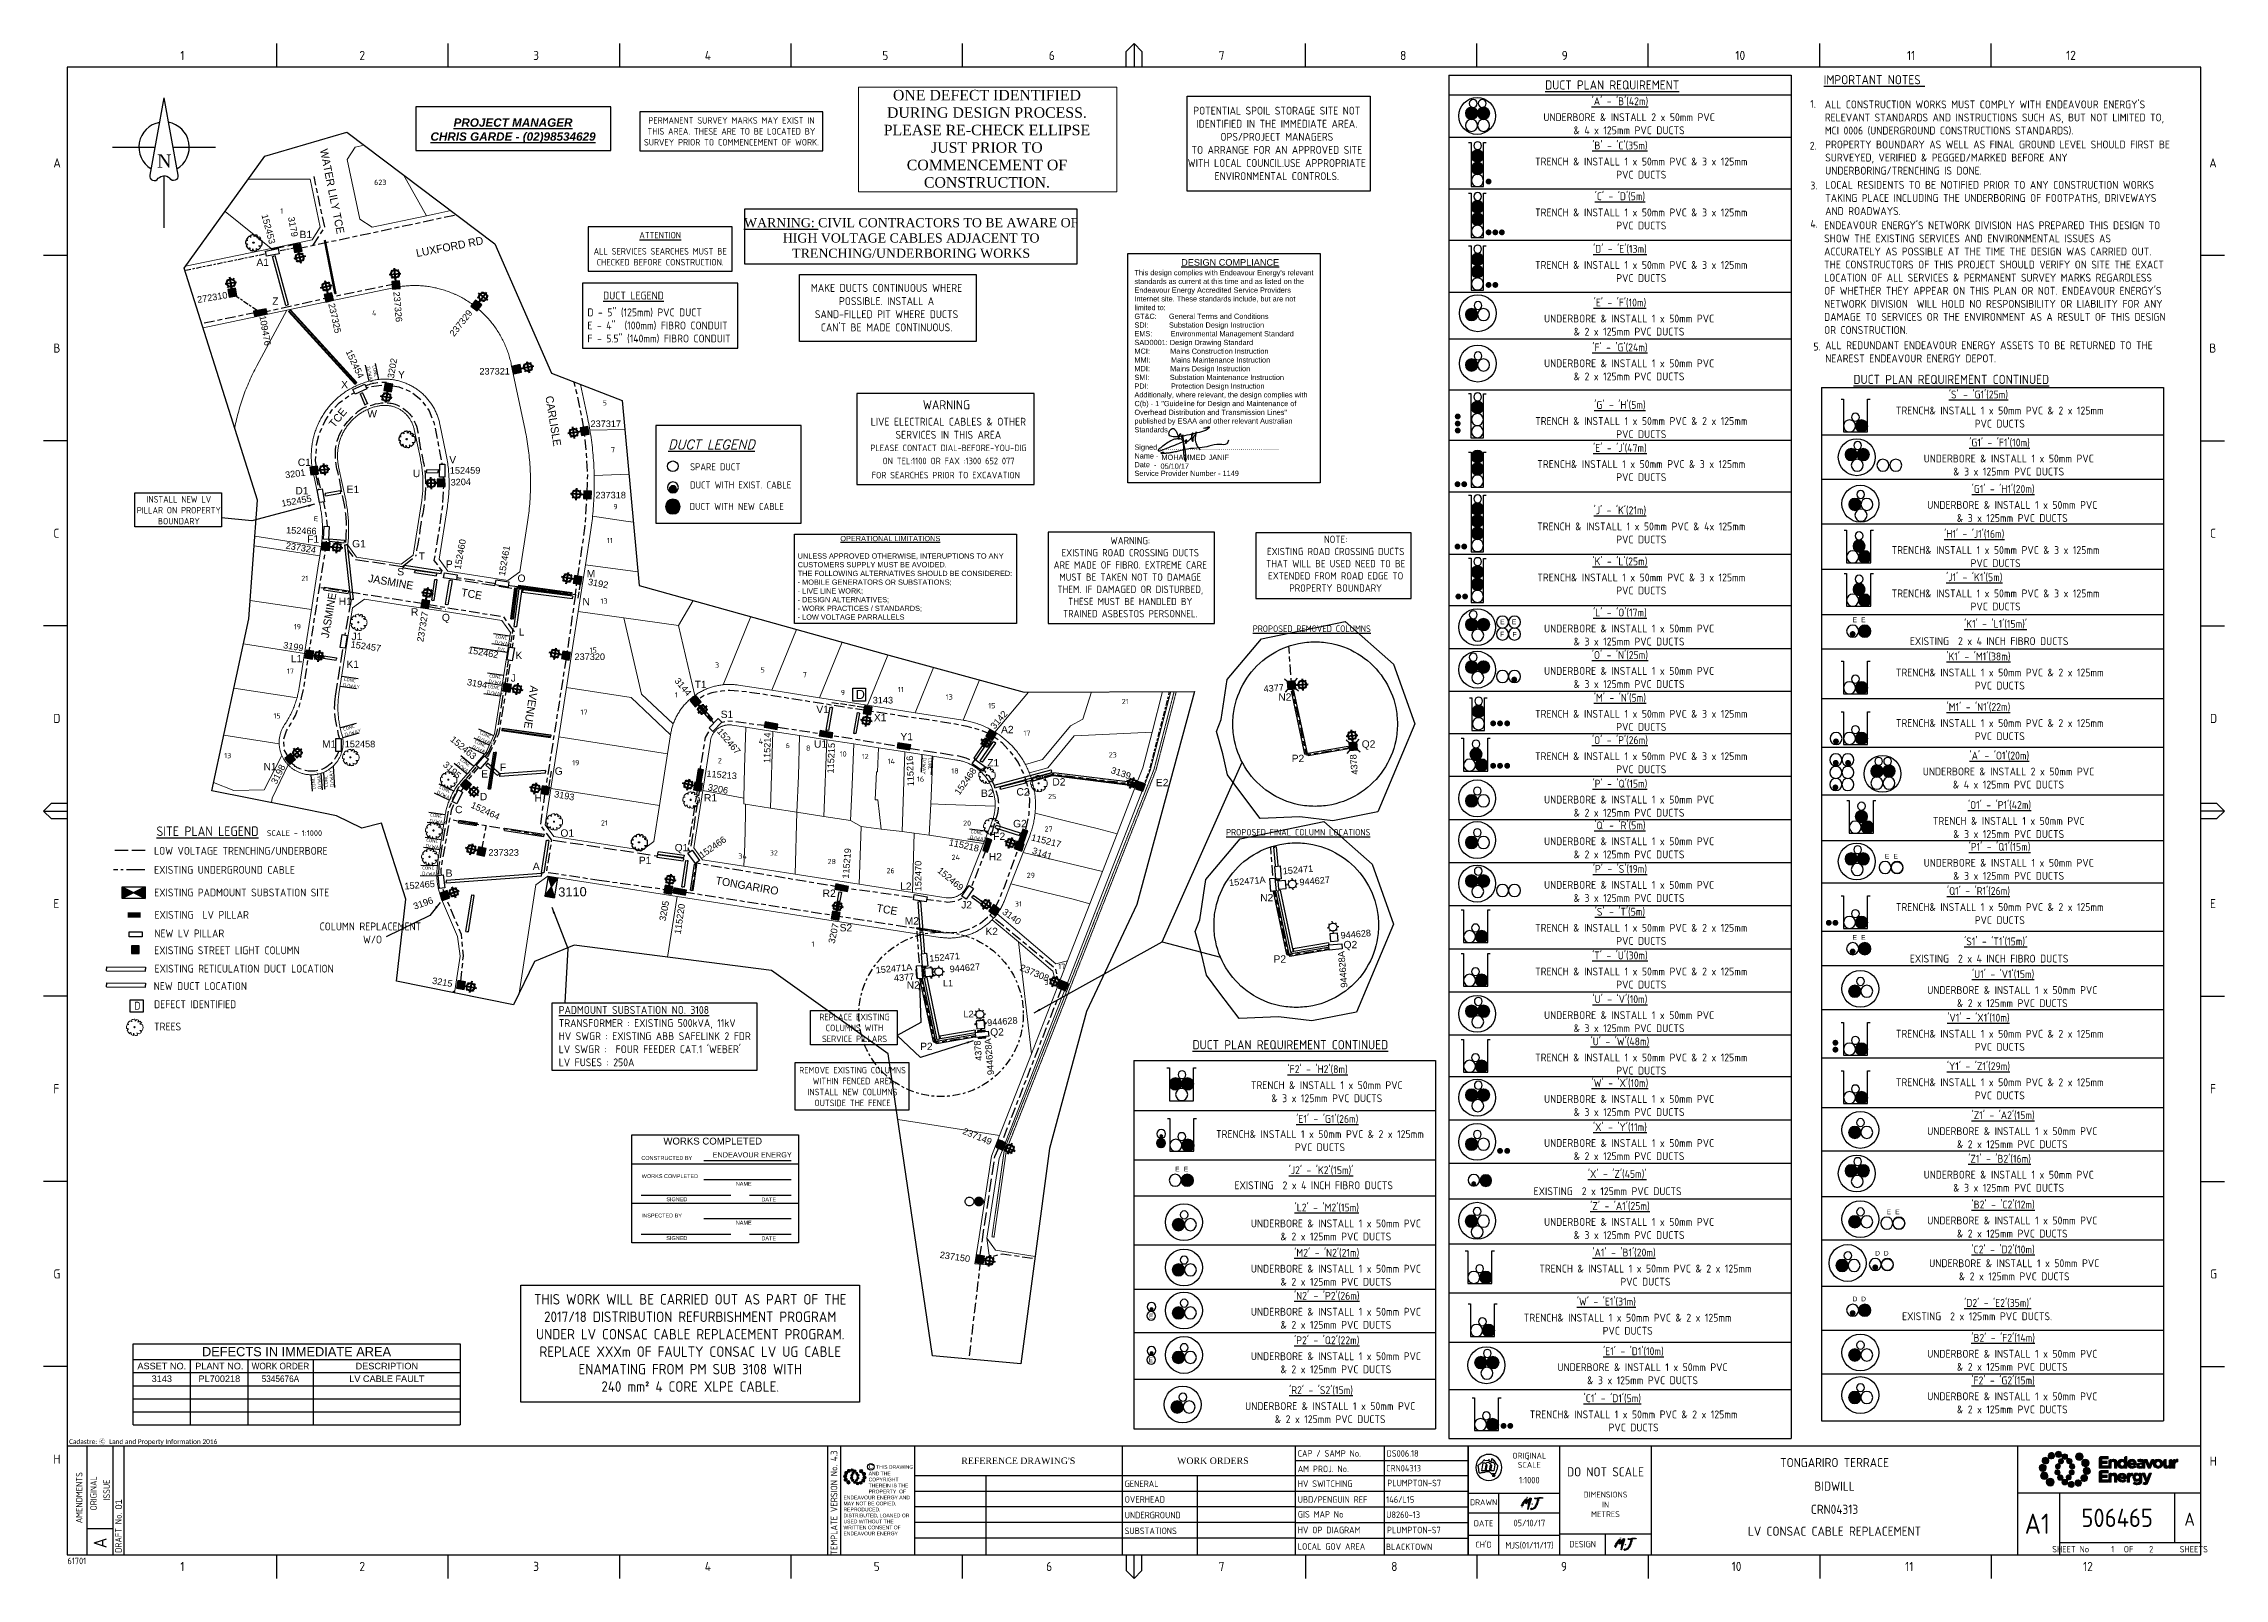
# Paper-space layout 'SHT 1' of a CAD drawing. Header units: metres, sheet in millimetres. Extents: x -21 to 813, y -3 to 583.
# The model-space entities are those that its viewports show. They can reach past a viewport. Long polylines and large blocks are cut down to what shows.
import ezdxf
from ezdxf.enums import TextEntityAlignment as Align

# ---------------------------------------------------------------- set-up
doc = ezdxf.new("R2010")
doc.units = ezdxf.units.M
for name, pattern in [('Cable Exist UG', [8.2, 4, -1.2, 1.8, -1.2]), ('Cable Remove', [2, 0, -2]), ('CHAIN', [6, 3, -1, 1, -1]), ('HIDDEN', [0.375, 0.25, -0.125]), ('HIDDEN2', [0.1875, 0.125, -0.0625]), ('IE Trench LV', [6.5, 5, -1.5]), ('IECLPROMCNT', [14.8, 10, -1.8, 1.2, -1.8])]:
    doc.linetypes.add(name, pattern=pattern)
doc.layers.get('0').update_dxf_attribs({"color": 6})
for name, color, linetype, lineweight in [('Cadastre Land Parcels_SP_EXT', 9, 'Continuous', 5), ('Cadastre Other Property_SP_EXT', 9, 'HIDDEN', 5), ('Cadastre Roads_SP_EXT', 9, 'Continuous', 5)]:
    doc.layers.add(name, color=color, linetype=linetype, lineweight=lineweight)
for name, color, linetype in [('Duct_SP_NEW', 2, 'Continuous'), ('Equip_SP_EXT', 7, 'Continuous'), ('Equip_SP_SL_EXT', 7, 'Continuous'), ('Equip_SP_SL_NEW', 2, 'Continuous'), ('Notes', 7, 'Continuous'), ('Notes_SP_MISC', 7, 'Continuous'), ('Sub_SP_EXT', 7, 'Continuous'), ('SupportsUG_SP_EXT', 7, 'Continuous'), ('SupportsUG_SP_LV_EXT', 7, 'Continuous'), ('SupportsUG_SP_LV_NEW', 2, 'Continuous'), ('SupportsUG_SP_LV_SL_EXT', 7, 'Continuous'), ('SupportsUG_SP_LV_SL_NEW', 2, 'Continuous'), ('SupportsUG_SP_SL_EXT', 7, 'Continuous'), ('Trench_SP_NEW', 2, 'Continuous'), ('UG_Details_SP_MISC', 7, 'Continuous')]:
    doc.layers.add(name, color=color, linetype=linetype)
doc.layers.add('Viewports', color=6, linetype='Continuous', plot=False)
doc.styles.add('ARIAL', font='arial.ttf', dxfattribs={"height": 2})
doc.styles.add('COLUMN_LABEL', font='arial.ttf')
doc.styles.add('iecARIAL', font='arial.ttf', dxfattribs={"height": 2})
doc.styles.add('iecDevPlan', font='isocp.shx', dxfattribs={"height": 1.8})
doc.styles.add('iecISOCP', font='isocp.shx')
doc.styles.add('iecNAME', font='times.ttf')
doc.styles.add('iecRoadName', font='arial.ttf', dxfattribs={"height": 3.5})
doc.styles.add('IECSYMBOL1', font='isocp.shx')
doc.styles.add('iecTimesNewRoman', font='times.ttf')
doc.styles.add('ieISOCP', font='isocp.shx')
doc.styles.add('ITALICT', font='ITALICT')
doc.styles.add('POLE_LABEL', font='arial.ttf')
doc.styles.add('SL_LABEL', font='arial.ttf')
doc.styles.get("Standard").update_dxf_attribs({"font": 'arial.ttf'})
doc.linetypes.add('Cable New UG', pattern='A,7,-0.25,["x",Standard,S=2,R=0,X=0.2,Y=-0.8],-2.1', length=9.35)
doc.dimstyles.get("Standard").update_dxf_attribs({"dimtxt": 0.18, "dimasz": 0.18, "dimexe": 0.18, "dimexo": 0.0625, "dimgap": 0.09, "dimtad": 0, "dimtih": 1, "dimtoh": 1, "dimdec": 4, "dimzin": 0, "dimdsep": 46, "dimtxsty": 'Standard', "dimcen": 0.09, "dimadec": 0, "dimazin": 0, "dimtfac": 1, "dimtdec": 4, "dimtofl": 0, "dimtmove": 0, "dimatfit": 3, "dimfxl": 1, "dimtolj": 1, "dimtzin": 0, "dimarcsym": 0})

psp = doc.layouts.new('SHT 1')

# ---------------------------------------------------------------- texts
at = {"layer": 'Cadastre Land Parcels_SP_EXT'}
for s, p in [('F', (536.02, 356.85)), ('E', (536.08, 361.54)), ('E', (540.55, 361.56)), ('F', (540.79, 356.75)), ('E', (670.73, 362.32)), ('E', (674.01, 362.32)), ('E', (683.08, 271.99)), ('E', (686.36, 271.99)), ('E', (670.73, 241)), ('E', (674.01, 241)), ('E', (411.85, 152.49)), ('E', (415.14, 152.49)), ('E', (683.75, 136.1)), ('E', (687.04, 136.1)), ('D', (679.37, 120.32)), ('D', (682.66, 120.32)), ('D', (670.73, 102.84)), ('D', (674.01, 102.84)), ('E', (401.85, 96.3)), ('E', (401.7, 79.52))]:
    psp.add_text(s, height=1.8, dxfattribs=at).set_placement(p)
for height, rotation, p in [(1.8, 180, (407.22, 164.29)), (2.38, 270, (529.26, 150))]:
    psp.add_text('E', height=height, rotation=rotation, dxfattribs=at).set_placement(p)
at = {"layer": 'Notes', "color": 2, "linetype": 'Continuous', "style": 'iecISOCP'}
psp.add_text('IMPORTANT NOTES', height=3.5, dxfattribs=at).set_placement((659.69, 567.86))
at = {"layer": 'Notes', "color": 2, "attachment_point": 5, "style": 'iecISOCP'}
for s, insert, char_height in [('{\\LDUCT PLAN REQUIREMENT}', (578.85, 567.6), 3.5), ('{\\LDUCT PLAN REQUIREMENT CONTINUED}', (708.43, 455.08), 3.5), ('{\\LPROPOSED REMOVED COLUMNS}', (464.08, 359.85), 2.5), ('{\\LPROPOSED FINAL COLUMN LOCATIONS}', (458.88, 282.07), 2.5), ('{\\LDUCT PLAN REQUIREMENT CONTINUED}', (455.87, 200.88), 3.5)]:
    psp.add_mtext(s, dxfattribs=dict(at, insert=insert, char_height=char_height))
at = {"layer": 'Notes', "lineweight": 0, "insert": (339.93, 547), "char_height": 4, "width": 93.3, "attachment_point": 5, "style": 'iecNAME'}
psp.add_mtext('{\\C1;ONE DEFECT IDENTIFIED DURING DESIGN PROCESS. PLEASE RE-CHECK ELLIPSE JUST PRIOR TO COMMENCEMENT OF CONSTRUCTION.}', dxfattribs=at)
at = {"layer": 'Notes', "color": 1, "style": 'iecISOCP'}
for s, insert, char_height, width, attachment_point in [('POTENTIAL SPOIL STORAGE SITE NOT IDENTIFIED IN THE IMMEDIATE AREA.\\POPS/PROJECT MANAGERS\\PTO ARRANGE FOR AN APPROVED SITE WITH LOCAL COUNCIL.USE APPROPRIATE ENVIRONMENTAL CONTROLS.', (450.71, 545.27), 3, 70.0728, 5), ('SCALE - 1:1000', (64.76, 281.73), 2.16, 112.8343, 4)]:
    psp.add_mtext(s, dxfattribs=dict(at, insert=insert, char_height=char_height, width=width, attachment_point=attachment_point))
at = {"layer": 'Notes'}
for s, insert, char_height, width, attachment_point, style in [("{\\L'A' - 'B'(42m)}", (581.82, 561.22), 3, 153.8169, 5, 'iecISOCP'), ('1.', (654.56, 561.85), 3, 99.1189, 1, 'ieISOCP'), ("ALL CONSTRUCTION WORKS MUST COMPLY WITH ENDEAVOUR ENERGY'S RELEVANT STANDARDS AND INSTRUCTIONS SUCH AS, BUT NOT LIMITED TO, \\PMCI 0006 (UNDERGROUND CONSTRUCTIONS STANDARDS).", (660.1, 561.67), 3, 141, 1, 'ieISOCP'), ('{\\fArial|b1|i1|c0|p34;\\LPROJECT MANAGER\\PCHRIS GARDE - (02)98534629}', (158.83, 550.07), 3.2, 106.24, 5, 'iecISOCP'), ('UNDERBORE & INSTALL 2 x 50mm PVC\\P& 4 x 125mm PVC DUCTS ', (585.32, 552.77), 3, 93.6, 5, 'iecISOCP'), ("{\\L'B' - 'C'(35m)}", (581.82, 544.33), 3, 153.8169, 5, 'iecISOCP'), ('2.', (654.36, 545.87), 3, 105.8, 1, 'iecISOCP'), ('PROPERTY BOUNDARY AS WELL AS FINAL GROUND LEVEL SHOULD FIRST BE SURVEYED, VERIFIED & PEGGED/MARKED BEFORE ANY UNDERBORING/TRENCHING IS DONE. ', (660.27, 546.35), 3, 136.5133, 1, 'ieISOCP'), ('TRENCH & INSTALL 1 x 50mm PVC & 3 x 125mm \\PPVC DUCTS ', (589.99, 535.82), 3, 93.6, 5, 'iecISOCP'), ("{\\L'C' - 'D'(5m)}", (581.82, 524.91), 3, 153.8169, 5, 'iecISOCP'), ('3.', (654.58, 530.65), 3, 99.1, 1, 'ieISOCP'), ('LOCAL RESIDENTS TO BE NOTIFIED PRIOR TO ANY CONSTRUCTION WORKS TAKING PLACE INCLUDING THE UNDERBORING OF FOOTPATHS, DRIVEWAYS AND ROADWAYS.', (660.27, 530.91), 3, 132.9105, 1, 'iecISOCP'), ('TRENCH & INSTALL 1 x 50mm PVC & 3 x 125mm \\PPVC DUCTS ', (589.99, 516.4), 3, 93.6, 5, 'iecISOCP'), ('4.', (654.58, 516.03), 3, 99.1, 1, 'ieISOCP'), ('{\\C1;                       \\H1.25x;\\LDESIGN COMPLIANCE\\P}This design complies with Endeavour Energy\'s relevant standards as current at this time and as listed on the Endeavour Energy Accredited Service Providers Internet site. These standards include, but are not limited to:\\PGT&C:      General Terms and Conditions               \\PSDI:          Substation Design Instruction\\PEMS:         Environmental Management Standard    \\PSAD0001: Design Drawing Standard\\PMCI:          Mains Construction Instruction              \\PMMI:          Mains Maintenance Instruction\\PMDI:          Mains Design Instruction                       \\PSMI:          Substation Maintenance Instruction\\PPDI:           Protection Design Instruction\\PAdditionally, where relevant, the design complies with C(b) - 1 "Guideline for Design and Maintenance of Overhead Distribution and Transmission Lines" published by ESAA and other relevant Australian Standards. \\P\\PSigned............................................................     \\PName -      \\PDate  - \\PService Provider Number - 1149      ', (396.3, 501.05), 2, 69.5227, 1, 'iecARIAL'), ('TRENCH & INSTALL 1 x 50mm PVC & 3 x 125mm \\PPVC DUCTS ', (589.99, 496.31), 3, 93.6, 5, 'iecISOCP'), ("{\\L'D' - 'E'(13m)}", (581.82, 504.82), 3, 153.8169, 5, 'iecISOCP'), ('{\\LDUCT LEGEND}', (193.28, 487.14), 3, 93.6, 4, 'iecISOCP'), ("{\\L'E' - 'F'(10m)}", (581.82, 484.3), 3, 153.8169, 5, 'iecISOCP'), ('D - 5" (125mm) PVC DUCT\\PE - 4"  (100mm) FIBRO CONDUIT\\PF - 5.5" (140mm) FIBRO CONDUIT', (187.25, 475.56), 3, 93.6, 4, 'iecISOCP'), ('UNDERBORE & INSTALL 1 x 50mm PVC\\P& 2 x 125mm PVC DUCTS ', (585.32, 475.84), 3, 93.6, 5, 'iecISOCP'), ("{\\L'F' - 'G'(24m)}", (581.82, 467.18), 3, 153.8169, 5, 'iecISOCP'), ('5.', (655.78, 469.13), 3, 99.1, 1, 'ieISOCP'), ('ALL REDUNDANT ENDEAVOUR ENERGY ASSETS TO BE RETURNED TO THE NEAREST ENDEAVOUR ENERGY DEPOT.', (660.27, 469.62), 3, 132.9105, 1, 'iecISOCP'), ('UNDERBORE & INSTALL 1 x 50mm PVC\\P& 2 x 125mm PVC DUCTS ', (585.32, 458.73), 3, 93.6, 5, 'iecISOCP'), ("{\\L'S' - 'G1'(25m)}", (718.82, 449.18), 3, 153.8169, 5, 'iecISOCP'), ("{\\L'G' - 'H'(5m)}", (581.82, 445.19), 3, 153.8169, 5, 'iecISOCP'), ('TRENCH& INSTALL 1 x 50mm PVC & 2 x 125mm \\PPVC DUCTS ', (726.98, 440.68), 3, 93.6, 5, 'iecISOCP'), ('TRENCH & INSTALL 1 x 50mm PVC & 2 x 125mm \\PPVC DUCTS ', (589.99, 436.68), 3, 93.6, 5, 'iecISOCP'), ("{\\L'E' - 'J'(47m)}", (581.82, 428.74), 3, 153.8169, 5, 'iecISOCP'), ('UNDERBORE & INSTALL 1 x 50mm PVC\\P& 3 x 125mm PVC DUCTS ', (730.39, 422.36), 3, 93.6, 5, 'iecISOCP'), ("{\\L'G1' - 'F1'(10m)}", (726.89, 430.81), 3, 153.8169, 5, 'iecISOCP'), ('TRENCH& INSTALL 1 x 50mm PVC & 3 x 125mm \\PPVC DUCTS ', (589.99, 420.24), 3, 93.6, 5, 'iecISOCP'), ('UNDERBORE & INSTALL 1 x 50mm PVC\\P& 3 x 125mm PVC DUCTS ', (731.76, 404.62), 3, 93.6, 5, 'iecISOCP'), ("{\\L'G1' - 'H1'(20m)}", (728.25, 413.07), 3, 153.8169, 5, 'iecISOCP'), ('TRENCH & INSTALL 1 x 50mm PVC & 4x 125mm \\PPVC DUCTS ', (589.99, 396.42), 3, 93.6, 5, 'iecISOCP'), ("{\\L'J' - 'K'(21m)}", (581.82, 404.93), 3, 153.8169, 5, 'iecISOCP'), ('{\\C0;NOTE:\\PEXISTING ROAD CROSSING DUCTS THAT WILL BE USED NEED TO BE EXTENDED FROM ROAD EDGE TO PROPERTY BOUNDARY}', (473.2, 384.68), 2.79225, 59.7145, 5, 'IECSYMBOL1'), ("{\\L'H1' - 'J1'(16m)}", (717.22, 395.9), 3, 153.8169, 5, 'iecISOCP'), ("{\\L'K' - 'L'(25m)}", (581.82, 385.42), 3, 153.8169, 5, 'iecISOCP'), ('TRENCH& INSTALL 1 x 50mm PVC & 3 x 125mm \\PPVC DUCTS ', (725.39, 387.39), 3, 93.6, 5, 'iecISOCP'), ('TRENCH& INSTALL 1 x 50mm PVC & 3 x 125mm \\PPVC DUCTS ', (589.99, 376.91), 3, 93.6, 5, 'iecISOCP'), ("{\\L'J1' - 'K1'(5m)}", (717.22, 379.34), 3, 153.8169, 5, 'iecISOCP'), ("{\\L'L' - 'O'(17m)}", (581.82, 365.86), 3, 153.8169, 5, 'iecISOCP'), ('TRENCH& INSTALL 1 x 50mm PVC & 3 x 125mm \\PPVC DUCTS ', (725.39, 370.83), 3, 93.6, 5, 'iecISOCP'), ('UNDERBORE & INSTALL 1 x 50mm PVC\\P& 3 x 125mm PVC DUCTS ', (585.32, 357.41), 3, 93.6, 5, 'iecISOCP'), ("{\\L'K1' - 'L1'(15m)'}", (713.36, 361.54), 3, 83, 4, 'iecISOCP'), ("{\\L'O' - 'N'(25m)}", (581.82, 349.64), 3, 153.8169, 5, 'iecISOCP'), ('EXISTING  2 x 4 INCH FIBRO DUCTS', (692.61, 355.09), 3, 101.4365, 4, 'iecISOCP'), ("{\\L'K1' - 'M1'(38m)}", (718.82, 349.1), 3, 153.8169, 5, 'iecISOCP'), ('UNDERBORE & INSTALL 1 x 50mm PVC\\P& 3 x 125mm PVC DUCTS ', (585.32, 341.19), 3, 93.6, 5, 'iecISOCP'), ('TRENCH& INSTALL 1 x 50mm PVC & 2 x 125mm \\PPVC DUCTS ', (726.98, 340.59), 3, 93.6, 5, 'iecISOCP'), ("{\\L'M' - 'N'(5m)}", (581.82, 333.32), 3, 153.8169, 5, 'iecISOCP'), ('TRENCH & INSTALL 1 x 50mm PVC & 3 x 125mm \\PPVC DUCTS ', (589.99, 324.81), 3, 93.6, 5, 'iecISOCP'), ('TRENCH& INSTALL 1 x 50mm PVC & 2 x 125mm \\PPVC DUCTS ', (726.98, 321.27), 3, 93.6, 5, 'iecISOCP'), ("{\\L'M1' - 'N1'(22m)}", (718.82, 329.78), 3, 153.8169, 5, 'iecISOCP'), ("{\\L'O' - 'P'(26m)}", (581.82, 317.11), 3, 153.8169, 5, 'iecISOCP'), ('TRENCH & INSTALL 1 x 50mm PVC & 3 x 125mm \\PPVC DUCTS ', (589.99, 308.61), 3, 93.6, 5, 'iecISOCP'), ("{\\L'A' - 'O1'(20m)}", (726.81, 311.21), 3, 153.8169, 5, 'iecISOCP'), ("{\\L'P' - 'Q'(15m)}", (581.82, 300.48), 3, 153.8169, 5, 'iecISOCP'), ('UNDERBORE & INSTALL 2 x 50mm PVC\\P& 4 x 125mm PVC DUCTS ', (730.31, 302.76), 3, 93.6, 5, 'iecISOCP'), ('UNDERBORE & INSTALL 1 x 50mm PVC\\P& 2 x 125mm PVC DUCTS ', (585.32, 292.03), 3, 93.6, 5, 'iecISOCP'), ("{\\L'O1' - 'P1'(42m)}", (726.89, 292.33), 3, 153.8169, 5, 'iecISOCP'), ("{\\L'Q' - 'R'(5m)}", (581.82, 284.56), 3, 153.8169, 5, 'iecISOCP'), ('TRENCH & INSTALL 1 x 50mm PVC\\P& 3 x 125mm PVC DUCTS ', (730.39, 283.88), 3, 93.6, 5, 'iecISOCP'), ('LOW VOLTAGE TRENCHING/UNDERBORE', (21.66, 274.96), 3, 71.498, 4, 'iecISOCP'), ('UNDERBORE & INSTALL 1 x 50mm PVC\\P& 2 x 125mm PVC DUCTS ', (585.32, 276.11), 3, 93.6, 5, 'iecISOCP'), ("{\\L'P1' - 'Q1'(15m)}", (726.89, 276.34), 3, 153.8169, 5, 'iecISOCP'), ('{\\C7;EXISTING UNDERGROUND CABLE}', (21.65, 267.7), 3, 58.6471, 4, 'iecISOCP'), ("{\\L'P' - 'S'(19m)}", (581.82, 267.89), 3, 153.8169, 5, 'iecISOCP'), ('UNDERBORE & INSTALL 1 x 50mm PVC\\P& 3 x 125mm PVC DUCTS ', (730.39, 267.89), 3, 93.6, 5, 'iecISOCP'), ('EXISTING PADMOUNT SUBSTATION SITE', (21.7, 259.02), 3, 72.7744, 4, 'iecISOCP'), ('UNDERBORE & INSTALL 1 x 50mm PVC\\P& 3 x 125mm PVC DUCTS ', (585.32, 259.44), 3, 93.6, 5, 'iecISOCP'), ("{\\L'Q1' - 'R1'(26m)}", (718.82, 259.48), 3, 153.8169, 5, 'iecISOCP'), ('EXISTING  LV PILLAR', (21.79, 250.5), 3, 83.9, 4, 'iecISOCP'), ("{\\L'S' - 'T'(5m)}", (581.82, 251.54), 3, 153.8169, 5, 'iecISOCP'), ('TRENCH& INSTALL 1 x 50mm PVC & 2 x 125mm \\PPVC DUCTS ', (726.98, 250.98), 3, 93.6, 5, 'iecISOCP'), ('NEW LV PILLAR', (21.79, 243.41), 3, 83.9, 4, 'iecISOCP'), ('\\pi16.367;COLUMN REPLACEMENT \\P\\pi32.937;W/O', (68.57, 243.58), 3, 72.7744, 4, 'iecISOCP'), ('TRENCH & INSTALL 1 x 50mm PVC & 2 x 125mm \\PPVC DUCTS ', (589.99, 243.04), 3, 93.6, 5, 'iecISOCP'), ("{\\L'S1' - 'T1'(15m)'}", (713.36, 240.22), 3, 83, 4, 'iecISOCP'), ('{\\C7;EXISTING STREET LIGHT COLUMN}', (21.7, 236.94), 3, 77.5728, 4, 'iecISOCP'), ("{\\L'T' - 'U'(30m)}", (581.82, 234.86), 3, 153.8169, 5, 'iecISOCP'), ('EXISTING  2 x 4 INCH FIBRO DUCTS', (692.61, 233.77), 3, 101.4365, 4, 'iecISOCP'), ('EXISTING RETICULATION DUCT LOCATION', (21.82, 229.94), 3, 73.4256, 4, 'iecISOCP'), ('TRENCH & INSTALL 1 x 50mm PVC & 2 x 125mm \\PPVC DUCTS ', (589.99, 226.35), 3, 93.6, 5, 'iecISOCP'), ("{\\L'U1' - 'V1'(15m)}", (728.25, 227.71), 3, 153.8169, 5, 'iecISOCP'), ('{\\C7;D}', (14.11, 215.79), 3, 43.5671, 4, 'iecISOCP'), ('{\\C7;NEW DUCT LOCATION}', (21.52, 223.29), 3, 72.9886, 4, 'iecISOCP'), ('{\\C7;DEFECT IDENTIFIED}', (21.66, 216.32), 3, 43.5671, 4, 'iecISOCP'), ("{\\L'U' - 'V'(10m)}", (581.82, 218.13), 3, 153.8169, 5, 'iecISOCP'), ('UNDERBORE & INSTALL 1 x 50mm PVC\\P& 2 x 125mm PVC DUCTS ', (731.76, 219.26), 3, 93.6, 5, 'iecISOCP'), ('{\\C7;TREES}', (21.66, 207.81), 3, 53.5382, 4, 'iecISOCP'), ("{\\L\\C2;PADMOUNT SUBSTATION NO. 3108\\l\\P}TRANSFORMER : EXISTING 500kVA, 11kV\\PHV SWGR : EXISTING ABB SAFELINK 2 FDR\\PLV SWGR :  FOUR FEEDER CAT.1 'WEBER' \\PLV FUSES : 250A", (176.3, 215.65), 3, 94.9948, 1, 'iecISOCP'), ('UNDERBORE & INSTALL 1 x 50mm PVC\\P& 3 x 125mm PVC DUCTS ', (585.32, 209.68), 3, 93.6, 5, 'iecISOCP'), ("{\\L'V1' - 'X1'(10m)}", (718.82, 211.06), 3, 153.8169, 5, 'iecISOCP'), ("{\\L'U' - 'W'(48m)}", (581.82, 201.99), 3, 153.8169, 5, 'iecISOCP'), ('TRENCH& INSTALL 1 x 50mm PVC & 2 x 125mm \\PPVC DUCTS ', (726.98, 202.56), 3, 93.6, 5, 'iecISOCP'), ("{\\L'F2' - 'H2'(8m)}", (466.3, 191.37), 3, 153.8169, 5, 'iecISOCP'), ('TRENCH & INSTALL 1 x 50mm PVC & 2 x 125mm \\PPVC DUCTS ', (589.99, 193.48), 3, 93.6, 5, 'iecISOCP'), ("{\\L'Y1' - 'Z1'(29m)}", (718.82, 192.52), 3, 153.8169, 5, 'iecISOCP'), ('TRENCH & INSTALL 1 x 50mm PVC\\P& 3 x 125mm PVC DUCTS ', (469.8, 182.92), 3, 93.6, 5, 'iecISOCP'), ("{\\L'W' - 'X'(10m)}", (581.82, 186.1), 3, 153.8169, 5, 'iecISOCP'), ('TRENCH& INSTALL 1 x 50mm PVC & 2 x 125mm \\PPVC DUCTS ', (726.98, 184.02), 3, 93.6, 5, 'iecISOCP'), ('UNDERBORE & INSTALL 1 x 50mm PVC\\P& 3 x 125mm PVC DUCTS ', (585.32, 177.65), 3, 93.6, 5, 'iecISOCP'), ("{\\L'Z1' - 'A2'(15m)}", (728.25, 173.8), 3, 153.8169, 5, 'iecISOCP'), ('TRENCH& INSTALL 1 x 50mm PVC & 2 x 125mm \\PPVC DUCTS ', (467.19, 164.23), 3, 93.6, 5, 'iecISOCP'), ("{\\L'E1' - 'G1'(26m)}", (469.99, 172.37), 3, 153.8169, 5, 'iecISOCP'), ("{\\L'X' - 'Y'(11m)}", (581.82, 169.26), 3, 153.8169, 5, 'iecISOCP'), ('UNDERBORE & INSTALL 1 x 50mm PVC\\P& 2 x 125mm PVC DUCTS ', (731.76, 165.35), 3, 93.6, 5, 'iecISOCP'), ('UNDERBORE & INSTALL 1 x 50mm PVC\\P& 2 x 125mm PVC DUCTS ', (585.32, 160.81), 3, 93.6, 5, 'iecISOCP'), ("{\\L'Z1' - 'B2'(16m)}", (726.89, 157.17), 3, 153.8169, 5, 'iecISOCP'), ("{\\L'J2' - 'K2'(15m)'}", (455.26, 152.79), 3, 83, 4, 'iecISOCP'), ("{\\L'X' - 'Z'(45m)'}", (569.58, 151.35), 3, 83, 4, 'iecISOCP'), ('UNDERBORE & INSTALL 1 x 50mm PVC\\P& 3 x 125mm PVC DUCTS ', (730.39, 148.72), 3, 93.6, 5, 'iecISOCP'), ('EXISTING  2 x 4 INCH FIBRO DUCTS', (434.51, 147.16), 3, 101.4365, 4, 'iecISOCP'), ('EXISTING  2 x 125mm PVC DUCTS', (548.83, 144.9), 3, 101.4365, 4, 'iecISOCP'), ("{\\L'B2' - 'C2'(12m)}", (728.25, 139.66), 3, 153.8169, 5, 'iecISOCP'), ('UNDERBORE & INSTALL 1 x 50mm PVC\\P& 2 x 125mm PVC DUCTS ', (473.29, 130.09), 3, 93.6, 5, 'iecISOCP'), ("{\\L'L2' - 'M2'(15m)}", (469.79, 138.54), 3, 153.8169, 5, 'iecISOCP'), ('UNDERBORE & INSTALL 1 x 50mm PVC\\P& 3 x 125mm PVC DUCTS ', (585.32, 130.65), 3, 93.6, 5, 'iecISOCP'), ("{\\L'Z' - 'A1'(25m)}", (581.82, 139.1), 3, 153.8169, 5, 'iecISOCP'), ('UNDERBORE & INSTALL 1 x 50mm PVC\\P& 2 x 125mm PVC DUCTS ', (731.76, 131.21), 3, 93.6, 5, 'iecISOCP'), ('UNDERBORE & INSTALL 1 x 50mm PVC\\P& 2 x 125mm PVC DUCTS ', (473.29, 112.8), 3, 93.6, 5, 'iecISOCP'), ("{\\L'M2' - 'N2'(21m)}", (469.79, 121.25), 3, 153.8169, 5, 'iecISOCP'), ('TRENCH & INSTALL 1 x 50mm PVC & 2 x 125mm \\PPVC DUCTS ', (591.57, 112.83), 3, 93.6, 5, 'iecISOCP'), ("{\\L'A1' - 'B1'(20m)}", (583.4, 121.33), 3, 153.8169, 5, 'iecISOCP'), ('UNDERBORE & INSTALL 1 x 50mm PVC\\P& 2 x 125mm PVC DUCTS ', (732.5, 114.88), 3, 93.6, 5, 'iecISOCP'), ("{\\L'C2' - 'D2'(10m)}", (728.25, 122.5), 3, 153.8169, 5, 'iecISOCP'), ('THIS WORK WILL BE CARRIED OUT AS PART OF THE 2017/18 DISTRIBUTION REFURBISHMENT PROGRAM UNDER LV CONSAC CABLE REPLACEMENT PROGRAM.{\\C7; REPLACE XXXm OF FAULTY CONSAC LV UG CABLE ENAMATING FROM PM SUB 3108 WITH   \\P240 mm² 4 CORE XLPE CABLE.}', (226.56, 86.93), 4, 123.6159, 5, 'iecISOCP'), ('UNDERBORE & INSTALL 1 x 50mm PVC\\P& 2 x 125mm PVC DUCTS ', (473.29, 96.35), 3, 93.6, 5, 'iecISOCP'), ("{\\L'N2' - 'P2'(26m)}", (469.79, 104.8), 3, 153.8169, 5, 'iecISOCP'), ("{\\L'W' - 'E1'(31m)}", (576.63, 102.58), 3, 153.8169, 5, 'iecISOCP'), ("{\\L'D2' - 'E2'(35m)'}", (713.36, 102.06), 3, 83, 4, 'iecISOCP'), ('TRENCH& INSTALL 1 x 50mm PVC & 2 x 125mm \\PPVC DUCTS ', (584.79, 94.08), 3, 93.6, 5, 'iecISOCP'), ('EXISTING  2 x 125mm PVC DUCTS.', (689.62, 97.11), 3, 101.4365, 4, 'iecISOCP'), ('UNDERBORE & INSTALL 1 x 50mm PVC\\P& 2 x 125mm PVC DUCTS ', (473.29, 79.35), 3, 93.6, 5, 'iecISOCP'), ("{\\L'P2' - 'Q2'(22m)}", (469.79, 87.8), 3, 153.8169, 5, 'iecISOCP'), ("{\\L'E1' - 'D1'(10m)}", (586.96, 83.6), 3, 153.8169, 5, 'iecISOCP'), ('UNDERBORE & INSTALL 1 x 50mm PVC\\P& 2 x 125mm PVC DUCTS ', (731.76, 80.29), 3, 93.6, 5, 'iecISOCP'), ("{\\L'B2' - 'F2'(14m)}", (728.25, 88.74), 3, 153.8169, 5, 'iecISOCP'), ('UNDERBORE & INSTALL 1 x 50mm PVC\\P& 3 x 125mm PVC DUCTS ', (590.46, 75.15), 3, 93.6, 5, 'iecISOCP'), ("{\\L'R2' - 'S2'(15m)}", (467.6, 68.75), 3, 153.8169, 5, 'iecISOCP'), ("{\\L'C1' - 'D1'(5m)}", (578.9, 65.64), 3, 153.8169, 5, 'iecISOCP'), ('UNDERBORE & INSTALL 1 x 50mm PVC\\P& 2 x 125mm PVC DUCTS ', (731.76, 64.03), 3, 93.6, 5, 'iecISOCP'), ("{\\L'F2' - 'G2'(15m)}", (728.25, 72.48), 3, 153.8169, 5, 'iecISOCP'), ('UNDERBORE & INSTALL 1 x 50mm PVC\\P& 2 x 125mm PVC DUCTS ', (471.1, 60.3), 3, 93.6, 5, 'iecISOCP'), ('TRENCH& INSTALL 1 x 50mm PVC & 2 x 125mm \\PPVC DUCTS ', (587.06, 57.13), 3, 93.6, 5, 'iecISOCP')]:
    psp.add_mtext(s, dxfattribs=dict(at, insert=insert, char_height=char_height, width=width, attachment_point=attachment_point, style=style))
at = {"layer": 'Notes', "color": 0, "insert": (310.97, 509.1), "char_height": 3.5, "width": 129.9037, "attachment_point": 5, "style": 'iecISOCP'}
psp.add_mtext('{\\fBookman Old Style|b0|i0|c0|p18;\\LWARNING:\\l CIVIL CONTRACTORS TO BE AWARE OF HIGH VOLTAGE CABLES ADJACENT TO TRENCHING/UNDERBORING WORKS}', dxfattribs=at)
at = {"layer": 'Notes', "color": 7, "linetype": 'Continuous', "insert": (659.85, 515.47), "char_height": 3, "width": 130.7669, "attachment_point": 1, "style": 'iecISOCP'}
psp.add_mtext("ENDEAVOUR ENERGY'S NETWORK DIVISION HAS PREPARED THIS DESIGN TO SHOW THE EXISTING SERVICES AND ENVIRONMENTAL ISSUES AS ACCURATELY AS POSSIBLE AT THE TIME THE DESIGN WAS CARRIED OUT. THE CONSTRUCTORS OF THIS PROJECT SHOULD VERIFY ON SITE THE EXACT LOCATION OF ALL SERVICES & PERMANENT SURVEY MARKS REGARDLESS OF WHETHER THEY APPEAR ON THIS PLAN OR NOT. ENDEAVOUR ENERGY'S NETWORK DIVISION  WILL HOLD NO RESPONSIBILITY OR LIABILITY FOR ANY DAMAGE TO SERVICES OR THE ENVIRONMENT AS A RESULT OF THIS DESIGN OR CONSTRUCTION. ", dxfattribs=at)
at = {"layer": 'Notes', "color": 2, "attachment_point": 5, "style": 'IECSYMBOL1'}
for s, insert, char_height, width in [("MAKE DUCTS CONTINUOUS WHERE POSSIBLE. INSTALL A SAND-FILLED PIT WHERE DUCTS CAN'T BE MADE CONTINUOUS.", (301.57, 482.5), 3.01, 59.2347), ('{\\C0;WARNING:\\PEXISTING ROAD CROSSING DUCTS ARE MADE OF FIBRO. EXTREME CARE MUST BE TAKEN NOT TO DAMAGE THEM. IF DAMAGED OR DISTURBED, THESE MUST BE HANDLED BY TRAINED ASBESTOS PERSONNEL.}', (394.7, 379.54), 2.79225, 59.7145)]:
    psp.add_mtext(s, dxfattribs=dict(at, insert=insert, char_height=char_height, width=width))
at = {"layer": 'Notes', "char_height": 2.5, "attachment_point": 2, "style": 'iecISOCP'}
for s, insert in [('INSTALL NEW LV\\PPILLAR ON PROPERTY \\PBOUNDARY ', (31.13, 410.52)), ('REPLACE EXISTING \\PCOLUMNS WITH \\PSERVICE PILLARS ', (289.33, 212.72)), ('REMOVE EXISTING COLUMNS\\P WITHIN FENCED AREA.\\PINSTALL NEW COLUMNS \\POUTSIDE THE FENCE ', (288.57, 192.4))]:
    psp.add_mtext(s, dxfattribs=dict(at, insert=insert))
at = {"layer": 'Notes', "insert": (267.61, 395.29), "char_height": 2, "width": 85.0254, "attachment_point": 1}
psp.add_mtext('{\\fArial|b0|i0|c0|p34;\\C1;                     \\LOPERATIONAL LIMITATIONS\\P\\P\\l\\C256;UNLESS APPROVED OTHERWISE, INTERUPTIONS TO ANY CUSTOMERS SUPPLY MUST BE AVOIDED.\\PTHE FOLLOWING ALTERNATIVES SHOULD BE CONSIDERED:\\P- MOBILE GENERATORS OR SUBSTATIONS;\\P- LIVE LINE WORK;\\P- DESIGN ALTERNATIVES;\\P- WORK PRACTICES / STANDARDS;\\P- LOW VOLTAGE PARRALLELS}', dxfattribs=at)
at = {"layer": 'Notes', "color": 1, "insert": (42.1, 282.46), "char_height": 3.645, "attachment_point": 5, "style": 'iecISOCP'}
psp.add_mtext('{\\LSITE PLAN LEGEND}', dxfattribs=at)
at = {"layer": 'Notes', "lineweight": 0, "style": 'iecARIAL'}
for tag, p in [('MOHAMMED', (406.62, 424.34)), ('JANIF', (424.64, 424.34)), ('05/10/17', (406.26, 420.94))]:
    psp.add_attdef(tag, p, '', height=2, dxfattribs=at)

msp = doc.modelspace()

# ---------------------------------------------------------------- texts
at = {"layer": 'Cadastre Land Parcels_SP_EXT', "style": 'iecDevPlan'}
for s, p in [('631', (298294.99, 6265804.02)), ('627', (298259.81, 6265796.62)), ('629', (298280.12, 6265797.7)), ('623', (298221.26, 6265788.51)), ('625', (298242.64, 6265789.82)), ('1', (298185.38, 6265777.54)), ('630', (298318.11, 6265759.51)), ('1', (298305.66, 6265744.28)), ('4', (298220.43, 6265738.61)), ('9', (298149.94, 6265725.4)), ('3', (298303.84, 6265717.96)), ('5', (298308.57, 6265704.25)), ('7', (298311.76, 6265686.38)), ('9', (298312.65, 6265664.59)), ('11', (298310.18, 6265651.67)), ('21', (298193.43, 6265637.17)), ('13', (298307.79, 6265628.5)), ('19', (298190.57, 6265618.72)), ('15', (298303.59, 6265609.78)), ('17', (298187.91, 6265601.74)), ('3', (298351.5, 6265604.06)), ('5', (298368.89, 6265602.23)), ('7', (298385.04, 6265600.37)), ('1', (298336.19, 6265592.69)), ('9', (298399.57, 6265593.6)), ('11', (298421.39, 6265594.72)), ('13', (298439.68, 6265591.87)), ('15', (298182.78, 6265584.65)), ('17', (298300.14, 6265586.08)), ('15', (298455.94, 6265588.54)), ('21', (298506.93, 6265590.13)), ('4', (298368.21, 6265574.93)), ('17', (298469.36, 6265578.06)), ('13', (298163.95, 6265569.48)), ('19', (298296.93, 6265566.73)), ('2', (298352.57, 6265567.52)), ('6', (298378.51, 6265573.32)), ('8', (298386.3, 6265572.34)), ('10', (298399.17, 6265570.1)), ('12', (298407.58, 6265569.13)), ('14', (298417.48, 6265567.28)), ('23', (298501.95, 6265569.78)), ('16', (298428.7, 6265560.5)), ('18', (298441.8, 6265563.61)), ('25', (298478.78, 6265553.85)), ('11', (298163.12, 6265549.45)), ('21', (298307.91, 6265543.76)), ('20', (298446.33, 6265543.65)), ('27', (298477.45, 6265541.44)), ('8', (298155.58, 6265530.72)), ('12', (298214.23, 6265529.84)), ('34', (298360.43, 6265531.06)), ('32', (298372.43, 6265532.31)), ('28', (298394.53, 6265528.99)), ('26', (298417.04, 6265525.51)), ('24', (298441.92, 6265530.6)), ('29', (298470.61, 6265523.73)), ('31', (298466.09, 6265512.81)), ('1', (298388.37, 6265497.45)), ('17', (298482.7, 6265488.92)), ('1', (298283.48, 6265477.92)), ('3', (298477.39, 6265482.82)), ('1', (298223.09, 6265459.31))]:
    msp.add_text(s, height=2, dxfattribs=at).set_placement(p)
at = {"layer": 'Cadastre Roads_SP_EXT'}
for s, rotation, p in [('PROP', 11.62413, (298988.49, 6265486.66)), ('LINDLEY SQ', 352.41598, (298237.35, 6265471.09)), ('LINDLEY SQ', 352.41598, (298237.36, 6265471.07)), ('LINDLEY SQ', 81.17866, (298155.2, 6265443.41)), ('LINDLEY SQ', 81.17866, (298155.22, 6265443.47)), ('CARLISLE AVE', 81.4174, (298251.52, 6265397.29)), ('CARLISLE AVE', 81.4174, (298251.53, 6265397.29))]:
    msp.add_text(s, height=1.8, rotation=rotation, dxfattribs=at).set_placement(p)
at = {"layer": 'Notes', "char_height": 3, "attachment_point": 5, "style": 'ITALICT'}
for s, insert, rotation in [('{\\fStylus BT|b0|i0|c0|p34;WATER LILY TCE             }', (298205.22, 6265786.09), 281.34797), ('{\\fStylus BT|b0|i0|c0|p34;LUXFORD RD            }', (298250.1, 6265764.88), 10.97464), ('{\\fStylus BT|b0|i0|c0|p34;TCE }', (298207.39, 6265699.57), 50.84249), ('{\\fStylus BT|b0|i0|c0|p34;CARLISLE      }', (298289.7, 6265698.31), 279.33875), ('{\\fStylus BT|b0|i0|c0|p34;JASMINE   }', (298227.62, 6265636.82), 350.19446), ('{\\fStylus BT|b0|i0|c0|p34;JASMINE   }', (298203.89, 6265624.08), 80.19446), ('{\\fStylus BT|b0|i0|c0|p34;TCE  }', (298258.54, 6265632.23), 350.19446), ('{\\fStylus BT|b0|i0|c0|p34;AVENUE     }', (298281.2, 6265588.96), 261.08573), ('{\\fStylus BT|b0|i0|c0|p34;TONGARIRO}', (298363.78, 6265520.72), 350.19446), ('{\\fStylus BT|b0|i0|c0|p34;TCE}', (298417.27, 6265511.63), 350.19446)]:
    msp.add_mtext(s, dxfattribs=dict(at, insert=insert, rotation=rotation))
at = {"layer": 'Notes', "color": 2, "linetype": 'Cable New UG', "char_height": 2.8, "attachment_point": 1, "style": 'iecARIAL'}
for s, insert in [('N2', (298905.49, 6265458.44)), ('N2', (298979.87, 6265459.39)), ('P2', (298910.6, 6265434.99)), ('Q2', (298937.35, 6265440.49)), ('P2', (298984.98, 6265435.94)), ('Q2', (299011.74, 6265441.44))]:
    msp.add_mtext_dynamic_manual_height_columns(s, width=12.8604, gutter_width=10, heights=[2.8], dxfattribs=dict(at, insert=insert))
at = {"layer": 'Notes_SP_MISC'}
msp.add_text('E', height=1.8, rotation=358.6068, dxfattribs=at).set_placement((298198.15, 6265660.07))
at = {"layer": 'Notes_SP_MISC', "color": 2, "linetype": 'Cable New UG', "char_height": 2.8, "attachment_point": 1, "style": 'iecARIAL'}
for s, insert in [('B1', (298192.74, 6265771)), ('A1', (298176.28, 6265760.36)), ('Z', (298182.3, 6265745.51)), ('Y', (298230.39, 6265717.47)), ('W', (298218.64, 6265702.48)), ('C1', (298192.08, 6265683.95)), ('U', (298236.04, 6265679.68)), ('D1', (298191.15, 6265673.1)), ('E1', (298210.73, 6265673.61)), ('G1', (298212.85, 6265652.86)), ('T', (298238.3, 6265648.1)), ('P', (298248.65, 6265645.03)), ('S', (298230.09, 6265642.14)), ('M', (298302.47, 6265641.42)), ('H1', (298207.69, 6265630.82)), ('R', (298235.32, 6265626.75)), ('N', (298300.86, 6265630.75)), ('Q', (298247.14, 6265624.64)), ('L', (298276.53, 6265619.14)), ('L1', (298189.47, 6265608.93)), ('J', (298273.46, 6265601.52)), ('T1', (298343.73, 6265599.05)), ('V1', (298390.24, 6265589.5)), ('X1', (298412.22, 6265586.41)), ('Y1', (298422.37, 6265579.12)), ('A2', (298460.82, 6265581.83)), ('U1', (298389.34, 6265576.31)), ('Z1', (298455.54, 6265569.12)), ('N1', (298178.96, 6265567.69)), ('F', (298269.28, 6265567.45)), ('G', (298290.25, 6265565.96)), ('D2', (298480.42, 6265561.83)), ('E2', (298520, 6265561.56)), ('H', (298282.56, 6265555.68)), ('R1', (298347.29, 6265555.75)), ('B2', (298453.14, 6265557.51)), ('C2', (298466.7, 6265558.02)), ('C', (298252.19, 6265551.26)), ('G2', (298465.43, 6265545.9)), ('O1', (298292.43, 6265542.28)), ('Q1', (298336.1, 6265536.71)), ('F2', (298457.83, 6265541.05)), ('A', (298281.88, 6265529.62)), ('P1', (298322.4, 6265531.82)), ('H2', (298456.14, 6265533.26)), ('R2', (298392.63, 6265519.28)), ('L2', (298422.27, 6265521.99)), ('S2', (298399.13, 6265506.12)), ('M2', (298424.02, 6265508.72)), ('K2', (298454.83, 6265504.68)), ('N2', (298424.78, 6265484.22)), ('P2', (298429.89, 6265460.77)), ('Q2', (298456.65, 6265466.28))]:
    msp.add_mtext_dynamic_manual_height_columns(s, width=12.8604, gutter_width=10, heights=[2.8], dxfattribs=dict(at, insert=insert))
at = {"layer": 'Notes_SP_MISC', "color": 7, "char_height": 1.3, "width": 98.3178, "attachment_point": 4, "style": 'IECSYMBOL1'}
for insert, rotation in [((298267.46, 6265614.93), 352.1175), ((298265.12, 6265599.98), 352.1175), ((298209.51, 6265598.65), 352.1175), ((298264.46, 6265595.87), 352.1175), ((298261.22, 6265578.44), 336.02248), ((298253.64, 6265568.47), 321.42068), ((298259.3, 6265575), 336.02248), ((298432.66, 6265569.66), 267.94747), ((298199.34, 6265557.63), 94.32528), ((298204.09, 6265558.46), 94.32528), ((298245.8, 6265557.61), 334.61319), ((298242.55, 6265546.75), 352.69358), ((298241.06, 6265537.17), 352.69358), ((298449.12, 6265540.39), 352.69358)]:
    msp.add_mtext('CONC\\PD/WAY', dxfattribs=dict(at, insert=insert, rotation=rotation))

# ---------------------------------------------------------------- blocks, each defined once
blk = doc.blocks.new('NorthPnt 11(NP11)')
for p, q in [((-19.7, 0.02), (-3.49, 0)), ((3.32, 0), (19.7, -0.02)), ((-0.08, -10.94), (-0.08, -30.8))]:
    blk.add_line(p, q)
for points in [[(-0.08, 18.81), (-5.43, -10.68, 0.877048), (-2.29, -11.9, -0.1543), (-0.08, -10.94, 0.090511)], [(-0.08, 18.81), (5.26, -10.68, -0.877048), (2.13, -11.9, 0.1543), (-0.08, -10.94, -0.090511)]]:
    blk.add_lwpolyline(points, format="xyb")
for start, end in [(100.5988, 238.86433), (300.09942, 80.43745)]:
    blk.add_arc((0, 0), 9.64, start, end)
at = {"color": 7, "style": 'iecNAME'}
blk.add_text('N', height=5.02, dxfattribs=at).set_placement((-2.62, -7.82))
blk = doc.blocks.new('A$C30A46249')
at = {"color": 7, "lineweight": -3, "insert": (6.92, 4.97), "char_height": 1.79, "attachment_point": 7, "line_spacing_factor": 1.2}
blk.add_mtext('{\\fCalibri|b0|i0|c0|p34;\\C256;Cadastre: \\fMS Gothic|b0|i0|c128|p49;\\C250;\\c2236962;Ⓒ\\fMS Gothic|b0|i0|c0|p49; \\fCalibri|b0|i0|c0|p34;\\C256;Land and Property Information 2016}', dxfattribs=at)
blk = doc.blocks.new('EE_LOGO_SMALL')
at = {"layer": 'Notes'}
h = blk.add_hatch(color=256, dxfattribs=at)
edge = h.paths.add_edge_path()
edge.add_spline(control_points=[(-8.4, 2), (-9.2, 2), (-9.8, 1.4), (-9.8, 0.7), (-9.9, -0.1), (-9.3, -0.7), (-8.6, -0.8), (-7.8, -0.8), (-7.2, -0.2), (-7.1, 0.5), (-7.1, 1.3), (-7.7, 1.9), (-8.4, 2)], knot_values=[0, 0, 0, 0, 1, 1, 1, 2, 2, 2, 3, 3, 3, 4, 4, 4, 4], degree=3, periodic=0)
h = blk.add_hatch(color=256, dxfattribs=at)
edge = h.paths.add_edge_path()
edge.add_spline(control_points=[(-6.8, 4.5), (-7.4, 4.8), (-8.2, 4.6), (-8.6, 4), (-8.9, 3.4), (-8.7, 2.6), (-8.1, 2.2), (-7.5, 1.9), (-6.7, 2.1), (-6.3, 2.7), (-6, 3.3), (-6.2, 4.1), (-6.8, 4.5)], knot_values=[0, 0, 0, 0, 1, 1, 1, 2, 2, 2, 3, 3, 3, 4, 4, 4, 4], degree=3, periodic=0)
h = blk.add_hatch(color=256, dxfattribs=at)
edge = h.paths.add_edge_path()
edge.add_spline(control_points=[(-4.2, 5.9), (-4.6, 6.5), (-5.3, 6.6), (-5.9, 6.3), (-6.4, 5.9), (-6.6, 5.1), (-6.2, 4.6), (-5.9, 4), (-5.1, 3.8), (-4.6, 4.2), (-4, 4.6), (-3.8, 5.3), (-4.2, 5.9)], knot_values=[0, 0, 0, 0, 1, 1, 1, 2, 2, 2, 3, 3, 3, 4, 4, 4, 4], degree=3, periodic=0)
h = blk.add_hatch(color=256, dxfattribs=at)
edge = h.paths.add_edge_path()
edge.add_spline(control_points=[(-1.3, 5.9), (-1.4, 6.5), (-2, 7), (-2.6, 6.9), (-3.3, 6.9), (-3.7, 6.3), (-3.7, 5.6), (-3.6, 5), (-3, 4.5), (-2.4, 4.6), (-1.7, 4.7), (-1.3, 5.2), (-1.3, 5.9)], knot_values=[0, 0, 0, 0, 1, 1, 1, 2, 2, 2, 3, 3, 3, 4, 4, 4, 4], degree=3, periodic=0)
h = blk.add_hatch(color=256, dxfattribs=at)
edge = h.paths.add_edge_path()
edge.add_spline(control_points=[(-2.5, 2.1), (-3, 2.2), (-3.5, 1.9), (-3.6, 1.3), (-3.7, 0.8), (-3.4, 0.3), (-2.9, 0.2), (-2.4, 0.1), (-1.9, 0.4), (-1.8, 0.9), (-1.7, 1.5), (-2, 2), (-2.5, 2.1)], knot_values=[0, 0, 0, 0, 1, 1, 1, 2, 2, 2, 3, 3, 3, 4, 4, 4, 4], degree=3, periodic=0)
h = blk.add_hatch(color=256, dxfattribs=at)
edge = h.paths.add_edge_path()
edge.add_spline(control_points=[(1, 4.9), (1, 4.3), (0.5, 3.8), (-0.1, 3.8), (-0.7, 3.8), (-1.2, 4.3), (-1.2, 4.9), (-1.2, 5.5), (-0.7, 6), (-0.1, 6), (0.5, 6), (1, 5.5), (1, 4.9)], knot_values=[0, 0, 0, 0, 1, 1, 1, 2, 2, 2, 3, 3, 3, 4, 4, 4, 4], degree=3, periodic=0)
edge = h.paths.add_edge_path()
edge.add_spline(control_points=[(-1.4, 4), (-1.9, 4.1), (-2.4, 3.8), (-2.5, 3.3), (-2.6, 2.7), (-2.3, 2.2), (-1.8, 2.1), (-1.3, 2), (-0.7, 2.3), (-0.6, 2.9), (-0.5, 3.4), (-0.9, 3.9), (-1.4, 4)], knot_values=[0, 0, 0, 0, 1, 1, 1, 2, 2, 2, 3, 3, 3, 4, 4, 4, 4], degree=3, periodic=0)
h = blk.add_hatch(color=256, dxfattribs=at)
edge = h.paths.add_edge_path()
edge.add_spline(control_points=[(2.3, 2.4), (2.8, 2.8), (2.8, 3.4), (2.4, 3.9), (2, 4.3), (1.4, 4.3), (0.9, 3.9), (0.5, 3.6), (0.5, 2.9), (0.9, 2.5), (1.2, 2), (1.9, 2), (2.3, 2.4)], knot_values=[0, 0, 0, 0, 1, 1, 1, 2, 2, 2, 3, 3, 3, 4, 4, 4, 4], degree=3, periodic=0)
edge = h.paths.add_edge_path()
edge.add_spline(control_points=[(1, 4.9), (1, 4.3), (0.5, 3.8), (-0.1, 3.8), (-0.7, 3.8), (-1.2, 4.3), (-1.2, 4.9), (-1.2, 5.5), (-0.7, 6), (-0.1, 6), (0.5, 6), (1, 5.5), (1, 4.9)], knot_values=[0, 0, 0, 0, 1, 1, 1, 2, 2, 2, 3, 3, 3, 4, 4, 4, 4], degree=3, periodic=0)
h = blk.add_hatch(color=256, dxfattribs=at)
edge = h.paths.add_edge_path()
edge.add_spline(control_points=[(1, 4.9), (1, 4.3), (0.5, 3.8), (-0.1, 3.8), (-0.7, 3.8), (-1.2, 4.3), (-1.2, 4.9), (-1.2, 5.5), (-0.7, 6), (-0.1, 6), (0.5, 6), (1, 5.5), (1, 4.9)], knot_values=[0, 0, 0, 0, 1, 1, 1, 2, 2, 2, 3, 3, 3, 4, 4, 4, 4], degree=3, periodic=0)
edge = h.paths.add_edge_path(flags=16)
edge.add_spline(control_points=[(1, 4.9), (1, 4.3), (0.5, 3.8), (-0.1, 3.8), (-0.7, 3.8), (-1.2, 4.3), (-1.2, 4.9), (-1.2, 5.5), (-0.7, 6), (-0.1, 6), (0.5, 6), (1, 5.5), (1, 4.9)], knot_values=[0, 0, 0, 0, 1, 1, 1, 2, 2, 2, 3, 3, 3, 4, 4, 4, 4], degree=3, periodic=0)
h = blk.add_hatch(color=256, dxfattribs=at)
edge = h.paths.add_edge_path()
edge.add_spline(control_points=[(3, 0.2), (3.5, 0.3), (3.8, 0.9), (3.7, 1.4), (3.6, 1.9), (3, 2.3), (2.5, 2.1), (1.9, 2), (1.6, 1.4), (1.8, 0.9), (1.9, 0.4), (2.5, 0.1), (3, 0.2)], knot_values=[0, 0, 0, 0, 1, 1, 1, 2, 2, 2, 3, 3, 3, 4, 4, 4, 4], degree=3, periodic=0)
h = blk.add_hatch(color=256, dxfattribs=at)
edge = h.paths.add_edge_path()
edge.add_spline(control_points=[(7, 4.9), (7, 4), (6.3, 3.4), (5.5, 3.4), (4.6, 3.4), (4, 4), (4, 4.9), (4, 5.7), (4.6, 6.4), (5.5, 6.4), (6.3, 6.4), (7, 5.7), (7, 4.9)], knot_values=[0, 0, 0, 0, 1, 1, 1, 2, 2, 2, 3, 3, 3, 4, 4, 4, 4], degree=3, periodic=0)
h = blk.add_hatch(color=256, dxfattribs=at)
edge = h.paths.add_edge_path()
edge.add_spline(control_points=[(8.4, 1.1), (9.1, 1.5), (9.4, 2.3), (9.1, 3), (8.8, 3.7), (7.9, 4.1), (7.2, 3.8), (6.5, 3.4), (6.2, 2.6), (6.5, 1.9), (6.8, 1.2), (7.7, 0.8), (8.4, 1.1)], knot_values=[0, 0, 0, 0, 1, 1, 1, 2, 2, 2, 3, 3, 3, 4, 4, 4, 4], degree=3, periodic=0)
h = blk.add_hatch(color=256, dxfattribs=at)
edge = h.paths.add_edge_path()
edge.add_spline(control_points=[(8.3, -1.9), (9, -1.9), (9.7, -1.4), (9.7, -0.6), (9.7, 0.1), (9.2, 0.8), (8.4, 0.8), (7.7, 0.8), (7, 0.3), (7, -0.5), (6.9, -1.2), (7.5, -1.9), (8.3, -1.9)], knot_values=[0, 0, 0, 0, 1, 1, 1, 2, 2, 2, 3, 3, 3, 4, 4, 4, 4], degree=3, periodic=0)
h = blk.add_hatch(color=256, dxfattribs=at)
edge = h.paths.add_edge_path()
edge.add_spline(control_points=[(-8.5, -1.1), (-9.2, -1.4), (-9.6, -2.3), (-9.3, -3), (-8.9, -3.7), (-8.1, -4), (-7.4, -3.7), (-6.7, -3.4), (-6.3, -2.5), (-6.6, -1.8), (-7, -1.1), (-7.8, -0.8), (-8.5, -1.1)], knot_values=[0, 0, 0, 0, 1, 1, 1, 2, 2, 2, 3, 3, 3, 4, 4, 4, 4], degree=3, periodic=0)
h = blk.add_hatch(color=256, dxfattribs=at)
edge = h.paths.add_edge_path()
edge.add_spline(control_points=[(-7.1, -4.8), (-7.1, -4), (-6.5, -3.3), (-5.6, -3.3), (-4.8, -3.3), (-4.1, -4), (-4.1, -4.8), (-4.1, -5.7), (-4.8, -6.3), (-5.6, -6.3), (-6.5, -6.3), (-7.1, -5.7), (-7.1, -4.8)], knot_values=[0, 0, 0, 0, 1, 1, 1, 2, 2, 2, 3, 3, 3, 4, 4, 4, 4], degree=3, periodic=0)
h = blk.add_hatch(color=256, dxfattribs=at)
edge = h.paths.add_edge_path()
edge.add_spline(control_points=[(-3.1, -0.2), (-3.7, -0.3), (-4, -0.8), (-3.8, -1.4), (-3.7, -1.9), (-3.2, -2.2), (-2.6, -2.1), (-2.1, -1.9), (-1.8, -1.4), (-1.9, -0.9), (-2.1, -0.3), (-2.6, 0), (-3.1, -0.2)], knot_values=[0, 0, 0, 0, 1, 1, 1, 2, 2, 2, 3, 3, 3, 4, 4, 4, 4], degree=3, periodic=0)
h = blk.add_hatch(color=256, dxfattribs=at)
edge = h.paths.add_edge_path()
edge.add_spline(control_points=[(-2.5, -2.3), (-2.9, -2.7), (-3, -3.4), (-2.6, -3.8), (-2.2, -4.2), (-1.5, -4.3), (-1.1, -3.9), (-0.7, -3.5), (-0.6, -2.8), (-1, -2.4), (-1.4, -2), (-2, -1.9), (-2.5, -2.3)], knot_values=[0, 0, 0, 0, 1, 1, 1, 2, 2, 2, 3, 3, 3, 4, 4, 4, 4], degree=3, periodic=0)
h = blk.add_hatch(color=256, dxfattribs=at)
edge = h.paths.add_edge_path()
edge.add_spline(control_points=[(-1.2, -4.8), (-1.2, -4.2), (-0.7, -3.7), (-0.1, -3.7), (0.5, -3.7), (1, -4.2), (1, -4.8), (1, -5.4), (0.5, -5.9), (-0.1, -5.9), (-0.7, -5.9), (-1.2, -5.4), (-1.2, -4.8)], knot_values=[0, 0, 0, 0, 1, 1, 1, 2, 2, 2, 3, 3, 3, 4, 4, 4, 4], degree=3, periodic=0)
h = blk.add_hatch(color=256, dxfattribs=at)
edge = h.paths.add_edge_path()
edge.add_spline(control_points=[(1.2, -3.9), (1.7, -4.1), (2.2, -3.7), (2.3, -3.2), (2.5, -2.7), (2.1, -2.2), (1.6, -2.1), (1.1, -2), (0.6, -2.3), (0.5, -2.8), (0.4, -3.3), (0.7, -3.8), (1.2, -3.9)], knot_values=[0, 0, 0, 0, 1, 1, 1, 2, 2, 2, 3, 3, 3, 4, 4, 4, 4], degree=3, periodic=0)
h = blk.add_hatch(color=256, dxfattribs=at)
edge = h.paths.add_edge_path()
edge.add_spline(control_points=[(1.2, -5.8), (1.3, -6.5), (1.8, -6.9), (2.5, -6.9), (3.1, -6.8), (3.6, -6.2), (3.5, -5.6), (3.4, -5), (2.9, -4.5), (2.2, -4.6), (1.6, -4.6), (1.1, -5.2), (1.2, -5.8)], knot_values=[0, 0, 0, 0, 1, 1, 1, 2, 2, 2, 3, 3, 3, 4, 4, 4, 4], degree=3, periodic=0)
h = blk.add_hatch(color=256, dxfattribs=at)
edge = h.paths.add_edge_path()
edge.add_spline(control_points=[(2.4, -2), (2.9, -2.1), (3.4, -1.8), (3.5, -1.3), (3.6, -0.8), (3.3, -0.3), (2.8, -0.2), (2.2, -0.1), (1.7, -0.4), (1.6, -0.9), (1.5, -1.4), (1.8, -1.9), (2.4, -2)], knot_values=[0, 0, 0, 0, 1, 1, 1, 2, 2, 2, 3, 3, 3, 4, 4, 4, 4], degree=3, periodic=0)
h = blk.add_hatch(color=256, dxfattribs=at)
edge = h.paths.add_edge_path()
edge.add_spline(control_points=[(4, -5.8), (4.4, -6.4), (5.2, -6.6), (5.7, -6.2), (6.3, -5.8), (6.5, -5.1), (6.1, -4.5), (5.7, -4), (5, -3.8), (4.4, -4.2), (3.8, -4.5), (3.7, -5.3), (4, -5.8)], knot_values=[0, 0, 0, 0, 1, 1, 1, 2, 2, 2, 3, 3, 3, 4, 4, 4, 4], degree=3, periodic=0)
h = blk.add_hatch(color=256, dxfattribs=at)
edge = h.paths.add_edge_path()
edge.add_spline(control_points=[(6.7, -4.4), (7.3, -4.8), (8.1, -4.6), (8.4, -4), (8.8, -3.3), (8.6, -2.6), (8, -2.2), (7.3, -1.8), (6.6, -2.1), (6.2, -2.7), (5.8, -3.3), (6, -4.1), (6.7, -4.4)], knot_values=[0, 0, 0, 0, 1, 1, 1, 2, 2, 2, 3, 3, 3, 4, 4, 4, 4], degree=3, periodic=0)
at = {"layer": 'Notes', "lineweight": 0}
for points in [[(1.8, 2.1), (1.8, 2.1)], [(-2, -2.1), (-2, -2.1)]]:
    blk.add_lwpolyline(points, dxfattribs=at)
for points in [[(-8.4, 2), (-9.2, 2), (-9.8, 1.4), (-9.8, 0.7), (-9.9, -0.1), (-9.3, -0.7), (-8.6, -0.8), (-7.8, -0.8), (-7.2, -0.2), (-7.1, 0.5), (-7.1, 1.3), (-7.7, 1.9), (-8.4, 2)], [(-6.8, 4.5), (-7.4, 4.8), (-8.2, 4.6), (-8.6, 4), (-8.9, 3.4), (-8.7, 2.6), (-8.1, 2.2), (-7.5, 1.9), (-6.7, 2.1), (-6.3, 2.7), (-6, 3.3), (-6.2, 4.1), (-6.8, 4.5)], [(-4.2, 5.9), (-4.6, 6.5), (-5.3, 6.6), (-5.9, 6.3), (-6.4, 5.9), (-6.6, 5.1), (-6.2, 4.6), (-5.9, 4), (-5.1, 3.8), (-4.6, 4.2), (-4, 4.6), (-3.8, 5.3), (-4.2, 5.9)], [(-1.3, 5.9), (-1.4, 6.5), (-2, 7), (-2.6, 6.9), (-3.3, 6.9), (-3.7, 6.3), (-3.7, 5.6), (-3.6, 5), (-3, 4.5), (-2.4, 4.6), (-1.7, 4.7), (-1.3, 5.2), (-1.3, 5.9)], [(-2.5, 2.1), (-3, 2.2), (-3.5, 1.9), (-3.6, 1.3), (-3.7, 0.8), (-3.4, 0.3), (-2.9, 0.2), (-2.4, 0.1), (-1.9, 0.4), (-1.8, 0.9), (-1.7, 1.5), (-2, 2), (-2.5, 2.1)], [(-1.4, 4), (-1.9, 4.1), (-2.4, 3.8), (-2.5, 3.3), (-2.6, 2.7), (-2.3, 2.2), (-1.8, 2.1), (-1.3, 2), (-0.7, 2.3), (-0.6, 2.9), (-0.5, 3.4), (-0.9, 3.9), (-1.4, 4)], [(1, 4.9), (1, 4.3), (0.5, 3.8), (-0.1, 3.8), (-0.7, 3.8), (-1.2, 4.3), (-1.2, 4.9), (-1.2, 5.5), (-0.7, 6), (-0.1, 6), (0.5, 6), (1, 5.5), (1, 4.9)], [(1, 4.9), (1, 4.3), (0.5, 3.8), (-0.1, 3.8), (-0.7, 3.8), (-1.2, 4.3), (-1.2, 4.9), (-1.2, 5.5), (-0.7, 6), (-0.1, 6), (0.5, 6), (1, 5.5), (1, 4.9)], [(2.3, 2.4), (2.8, 2.8), (2.8, 3.4), (2.4, 3.9), (2, 4.3), (1.4, 4.3), (0.9, 3.9), (0.5, 3.6), (0.5, 2.9), (0.9, 2.5), (1.2, 2), (1.9, 2), (2.3, 2.4)], [(3, 0.2), (3.5, 0.3), (3.8, 0.9), (3.7, 1.4), (3.6, 1.9), (3, 2.3), (2.5, 2.1), (1.9, 2), (1.6, 1.4), (1.8, 0.9), (1.9, 0.4), (2.5, 0.1), (3, 0.2)], [(7, 4.9), (7, 4), (6.3, 3.4), (5.5, 3.4), (4.6, 3.4), (4, 4), (4, 4.9), (4, 5.7), (4.6, 6.4), (5.5, 6.4), (6.3, 6.4), (7, 5.7), (7, 4.9)], [(8.4, 1.1), (9.1, 1.5), (9.4, 2.3), (9.1, 3), (8.8, 3.7), (7.9, 4.1), (7.2, 3.8), (6.5, 3.4), (6.2, 2.6), (6.5, 1.9), (6.8, 1.2), (7.7, 0.8), (8.4, 1.1)], [(8.3, -1.9), (9, -1.9), (9.7, -1.4), (9.7, -0.6), (9.7, 0.1), (9.2, 0.8), (8.4, 0.8), (7.7, 0.8), (7, 0.3), (7, -0.5), (6.9, -1.2), (7.5, -1.9), (8.3, -1.9)], [(-8.5, -1.1), (-9.2, -1.4), (-9.6, -2.3), (-9.3, -3), (-8.9, -3.7), (-8.1, -4), (-7.4, -3.7), (-6.7, -3.4), (-6.3, -2.5), (-6.6, -1.8), (-7, -1.1), (-7.8, -0.8), (-8.5, -1.1)], [(-7.1, -4.8), (-7.1, -4), (-6.5, -3.3), (-5.6, -3.3), (-4.8, -3.3), (-4.1, -4), (-4.1, -4.8), (-4.1, -5.7), (-4.8, -6.3), (-5.6, -6.3), (-6.5, -6.3), (-7.1, -5.7), (-7.1, -4.8)], [(-3.1, -0.2), (-3.7, -0.3), (-4, -0.8), (-3.8, -1.4), (-3.7, -1.9), (-3.2, -2.2), (-2.6, -2.1), (-2.1, -1.9), (-1.8, -1.4), (-1.9, -0.9), (-2.1, -0.3), (-2.6, 0), (-3.1, -0.2)], [(-2.5, -2.3), (-2.9, -2.7), (-3, -3.4), (-2.6, -3.8), (-2.2, -4.2), (-1.5, -4.3), (-1.1, -3.9), (-0.7, -3.5), (-0.6, -2.8), (-1, -2.4), (-1.4, -2), (-2, -1.9), (-2.5, -2.3)], [(-1.2, -4.8), (-1.2, -4.2), (-0.7, -3.7), (-0.1, -3.7), (0.5, -3.7), (1, -4.2), (1, -4.8), (1, -5.4), (0.5, -5.9), (-0.1, -5.9), (-0.7, -5.9), (-1.2, -5.4), (-1.2, -4.8)], [(1.2, -3.9), (1.7, -4.1), (2.2, -3.7), (2.3, -3.2), (2.5, -2.7), (2.1, -2.2), (1.6, -2.1), (1.1, -2), (0.6, -2.3), (0.5, -2.8), (0.4, -3.3), (0.7, -3.8), (1.2, -3.9)], [(1.2, -5.8), (1.3, -6.5), (1.8, -6.9), (2.5, -6.9), (3.1, -6.8), (3.6, -6.2), (3.5, -5.6), (3.4, -5), (2.9, -4.5), (2.2, -4.6), (1.6, -4.6), (1.1, -5.2), (1.2, -5.8)], [(2.4, -2), (2.9, -2.1), (3.4, -1.8), (3.5, -1.3), (3.6, -0.8), (3.3, -0.3), (2.8, -0.2), (2.2, -0.1), (1.7, -0.4), (1.6, -0.9), (1.5, -1.4), (1.8, -1.9), (2.4, -2)], [(4, -5.8), (4.4, -6.4), (5.2, -6.6), (5.7, -6.2), (6.3, -5.8), (6.5, -5.1), (6.1, -4.5), (5.7, -4), (5, -3.8), (4.4, -4.2), (3.8, -4.5), (3.7, -5.3), (4, -5.8)], [(6.7, -4.4), (7.3, -4.8), (8.1, -4.6), (8.4, -4), (8.8, -3.3), (8.6, -2.6), (8, -2.2), (7.3, -1.8), (6.6, -2.1), (6.2, -2.7), (5.8, -3.3), (6, -4.1), (6.7, -4.4)]]:
    blk.add_open_spline(points, degree=3, knots=[0, 0, 0, 0, 1, 1, 1, 2, 2, 2, 3, 3, 3, 4, 4, 4, 4], dxfattribs=at)
blk = doc.blocks.new('EE_COPYRIGHT_A1')
at = {"layer": 'Notes'}
blk.add_circle((9.53, -0.82), 1.15, dxfattribs=at)
at = {"xscale": 0.4, "yscale": 0.4, "zscale": 0.4}
blk.add_blockref('EE_LOGO_SMALL', (3.96, -4.29), dxfattribs=at)
at = {"layer": 'Notes', "insert": (0, 0), "char_height": 1.25, "width": 24.1208, "attachment_point": 1, "style": 'ARIAL'}
blk.add_mtext('\\pt8.75;               ^I{\\H1.2x;C } THIS DRAWING\\P\\pi-8.75,l8.75,t8.75,20;       ^IAND THE ^I\\P\\pi0,t8.75;COPYRIGHT\\P\\pi-8.75,t1.25,8.75;^I^ITHEREIN IS THE PROPERTY  OF \\P\\pi0,l0,t1.25;ENDEAVOUR ENERGY AND MAY NOT BE COPIED, REPRODUCED, DISTRIBUTED, LOANED OR USED WITHOUT THE WRITTEN CONSENT OF ENDEAVOUR ENERGY', dxfattribs=at)
blk = doc.blocks.new('EE_LOGO')
h = blk.add_hatch(color=7)
edge = h.paths.add_edge_path()
edge.add_spline(control_points=[(-25.34, 1.94), (-26.08, 1.98), (-26.72, 1.41), (-26.77, 0.66), (-26.81, -0.09), (-26.24, -0.72), (-25.49, -0.77), (-24.74, -0.81), (-24.1, -0.24), (-24.06, 0.51), (-24.02, 1.25), (-24.59, 1.89), (-25.34, 1.94)], knot_values=[0, 0, 0, 0, 1, 1, 1, 2, 2, 2, 3, 3, 3, 4, 4, 4, 4], degree=3, periodic=0)
h = blk.add_hatch(color=7)
edge = h.paths.add_edge_path()
edge.add_spline(control_points=[(-23.73, 4.46), (-24.34, 4.81), (-25.13, 4.61), (-25.49, 3.99), (-25.85, 3.38), (-25.64, 2.59), (-25.03, 2.23), (-24.41, 1.87), (-23.63, 2.08), (-23.27, 2.69), (-22.91, 3.31), (-23.12, 4.1), (-23.73, 4.46)], knot_values=[0, 0, 0, 0, 1, 1, 1, 2, 2, 2, 3, 3, 3, 4, 4, 4, 4], degree=3, periodic=0)
h = blk.add_hatch(color=7)
edge = h.paths.add_edge_path()
edge.add_spline(control_points=[(-21.12, 5.87), (-21.48, 6.44), (-22.24, 6.61), (-22.81, 6.24), (-23.37, 5.88), (-23.54, 5.12), (-23.17, 4.55), (-22.81, 3.98), (-22.05, 3.82), (-21.48, 4.19), (-20.92, 4.55), (-20.75, 5.31), (-21.12, 5.87)], knot_values=[0, 0, 0, 0, 1, 1, 1, 2, 2, 2, 3, 3, 3, 4, 4, 4, 4], degree=3, periodic=0)
h = blk.add_hatch(color=7)
edge = h.paths.add_edge_path()
edge.add_spline(control_points=[(-19.43, 2.06), (-19.94, 2.17), (-20.44, 1.84), (-20.55, 1.33), (-20.66, 0.82), (-20.34, 0.32), (-19.83, 0.21), (-19.32, 0.1), (-18.81, 0.42), (-18.71, 0.93), (-18.59, 1.44), (-18.92, 1.95), (-19.43, 2.06)], knot_values=[0, 0, 0, 0, 1, 1, 1, 2, 2, 2, 3, 3, 3, 4, 4, 4, 4], degree=3, periodic=0)
h = blk.add_hatch(color=7)
edge = h.paths.add_edge_path()
edge.add_spline(control_points=[(-18.27, 5.87), (-18.34, 6.5), (-18.91, 6.97), (-19.54, 6.9), (-20.18, 6.84), (-20.65, 6.27), (-20.58, 5.63), (-20.52, 4.99), (-19.95, 4.53), (-19.31, 4.59), (-18.67, 4.66), (-18.21, 5.23), (-18.27, 5.87)], knot_values=[0, 0, 0, 0, 1, 1, 1, 2, 2, 2, 3, 3, 3, 4, 4, 4, 4], degree=3, periodic=0)
h = blk.add_hatch(color=7)
edge = h.paths.add_edge_path()
edge.add_spline(control_points=[(-15.91, 4.86), (-15.91, 4.26), (-16.4, 3.77), (-17, 3.77), (-17.6, 3.77), (-18.08, 4.26), (-18.08, 4.86), (-18.08, 5.46), (-17.6, 5.95), (-17, 5.95), (-16.4, 5.95), (-15.91, 5.46), (-15.91, 4.86)], knot_values=[0, 0, 0, 0, 1, 1, 1, 2, 2, 2, 3, 3, 3, 4, 4, 4, 4], degree=3, periodic=0)
edge = h.paths.add_edge_path()
edge.add_spline(control_points=[(-18.29, 3.97), (-18.8, 4.08), (-19.3, 3.76), (-19.41, 3.25), (-19.52, 2.74), (-19.2, 2.23), (-18.69, 2.12), (-18.18, 2.01), (-17.67, 2.33), (-17.56, 2.84), (-17.45, 3.35), (-17.78, 3.86), (-18.29, 3.97)], knot_values=[0, 0, 0, 0, 1, 1, 1, 2, 2, 2, 3, 3, 3, 4, 4, 4, 4], degree=3, periodic=0)
h = blk.add_hatch(color=7)
edge = h.paths.add_edge_path()
edge.add_spline(control_points=[(-14.59, 2.36), (-14.16, 2.75), (-14.12, 3.41), (-14.51, 3.84), (-14.89, 4.27), (-15.55, 4.31), (-15.99, 3.93), (-16.42, 3.54), (-16.46, 2.88), (-16.07, 2.45), (-15.69, 2.01), (-15.02, 1.98), (-14.59, 2.36)], knot_values=[0, 0, 0, 0, 1, 1, 1, 2, 2, 2, 3, 3, 3, 4, 4, 4, 4], degree=3, periodic=0)
edge = h.paths.add_edge_path()
edge.add_spline(control_points=[(-15.91, 4.86), (-15.91, 4.26), (-16.4, 3.77), (-17, 3.77), (-17.6, 3.77), (-18.08, 4.26), (-18.08, 4.86), (-18.08, 5.46), (-17.6, 5.95), (-17, 5.95), (-16.4, 5.95), (-15.91, 5.46), (-15.91, 4.86)], knot_values=[0, 0, 0, 0, 1, 1, 1, 2, 2, 2, 3, 3, 3, 4, 4, 4, 4], degree=3, periodic=0)
h = blk.add_hatch(color=7)
edge = h.paths.add_edge_path()
edge.add_spline(control_points=[(-15.91, 4.86), (-15.91, 4.26), (-16.4, 3.77), (-17, 3.77), (-17.6, 3.77), (-18.08, 4.26), (-18.08, 4.86), (-18.08, 5.46), (-17.6, 5.95), (-17, 5.95), (-16.4, 5.95), (-15.91, 5.46), (-15.91, 4.86)], knot_values=[0, 0, 0, 0, 1, 1, 1, 2, 2, 2, 3, 3, 3, 4, 4, 4, 4], degree=3, periodic=0)
edge = h.paths.add_edge_path(flags=16)
edge.add_spline(control_points=[(-15.91, 4.86), (-15.91, 4.26), (-16.4, 3.77), (-17, 3.77), (-17.6, 3.77), (-18.08, 4.26), (-18.08, 4.86), (-18.08, 5.46), (-17.6, 5.95), (-17, 5.95), (-16.4, 5.95), (-15.91, 5.46), (-15.91, 4.86)], knot_values=[0, 0, 0, 0, 1, 1, 1, 2, 2, 2, 3, 3, 3, 4, 4, 4, 4], degree=3, periodic=0)
h = blk.add_hatch(color=7)
edge = h.paths.add_edge_path()
edge.add_spline(control_points=[(-13.94, 0.18), (-13.41, 0.32), (-13.09, 0.87), (-13.23, 1.4), (-13.37, 1.93), (-13.92, 2.25), (-14.45, 2.11), (-14.98, 1.97), (-15.3, 1.42), (-15.16, 0.89), (-15.02, 0.36), (-14.47, 0.04), (-13.94, 0.18)], knot_values=[0, 0, 0, 0, 1, 1, 1, 2, 2, 2, 3, 3, 3, 4, 4, 4, 4], degree=3, periodic=0)
h = blk.add_hatch(color=7)
edge = h.paths.add_edge_path()
edge.add_spline(control_points=[(-9.93, 4.86), (-9.93, 4.03), (-10.61, 3.35), (-11.44, 3.35), (-12.28, 3.35), (-12.95, 4.03), (-12.95, 4.86), (-12.95, 5.69), (-12.28, 6.37), (-11.44, 6.37), (-10.61, 6.37), (-9.93, 5.69), (-9.93, 4.86)], knot_values=[0, 0, 0, 0, 1, 1, 1, 2, 2, 2, 3, 3, 3, 4, 4, 4, 4], degree=3, periodic=0)
h = blk.add_hatch(color=7)
edge = h.paths.add_edge_path()
edge.add_spline(control_points=[(-8.55, 1.13), (-7.83, 1.45), (-7.5, 2.29), (-7.82, 3.01), (-8.14, 3.73), (-8.98, 4.06), (-9.7, 3.74), (-10.42, 3.42), (-10.75, 2.58), (-10.43, 1.86), (-10.11, 1.14), (-9.27, 0.81), (-8.55, 1.13)], knot_values=[0, 0, 0, 0, 1, 1, 1, 2, 2, 2, 3, 3, 3, 4, 4, 4, 4], degree=3, periodic=0)
h = blk.add_hatch(color=7)
edge = h.paths.add_edge_path()
edge.add_spline(control_points=[(-8.66, -1.92), (-7.91, -1.96), (-7.27, -1.39), (-7.23, -0.64), (-7.19, 0.1), (-7.76, 0.74), (-8.51, 0.78), (-9.25, 0.83), (-9.89, 0.26), (-9.94, -0.49), (-9.98, -1.24), (-9.41, -1.88), (-8.66, -1.92)], knot_values=[0, 0, 0, 0, 1, 1, 1, 2, 2, 2, 3, 3, 3, 4, 4, 4, 4], degree=3, periodic=0)
h = blk.add_hatch(color=7)
edge = h.paths.add_edge_path()
edge.add_spline(control_points=[(-3.85, 0.44), (-3.85, 0.44), (-3.85, 4.25), (-3.85, 4.3), (-3.85, 4.35), (-3.85, 4.86), (-3.29, 4.86), (-2.74, 4.86), (-0.49, 4.86), (-0.49, 4.86), (-0.49, 4.86), (-0.49, 4), (-0.49, 4), (-0.49, 4), (-2.89, 4), (-2.89, 4), (-2.89, 4), (-2.89, 3.1), (-2.89, 3.1), (-2.89, 3.1), (-0.8, 3.1), (-0.8, 3.1), (-0.8, 3.1), (-0.8, 2.23), (-0.8, 2.23), (-0.8, 2.23), (-2.89, 2.23), (-2.89, 2.23), (-2.89, 2.23), (-2.89, 1.31), (-2.89, 1.31), (-2.89, 1.31), (-0.49, 1.31), (-0.49, 1.31), (-0.49, 1.31), (-0.49, 0.44), (-0.49, 0.44), (-0.49, 0.44), (-3.85, 0.44), (-3.85, 0.44)], knot_values=[0, 0, 0, 0, 1, 1, 1, 2, 2, 2, 3, 3, 3, 4, 4, 4, 5, 5, 5, 6, 6, 6, 7, 7, 7, 8, 8, 8, 9, 9, 9, 10, 10, 10, 11, 11, 11, 12, 12, 12, 13, 13, 13, 13], degree=3, periodic=0)
h = blk.add_hatch(color=7)
edge = h.paths.add_edge_path()
edge.add_spline(control_points=[(1.94, 0.44), (1.94, 0.44), (1.94, 2.33), (1.94, 2.33), (1.94, 2.78), (1.73, 3.02), (1.36, 3.02), (1, 3.02), (0.76, 2.78), (0.76, 2.33), (0.76, 2.33), (0.76, 0.44), (0.76, 0.44), (0.76, 0.44), (-0.2, 0.44), (-0.2, 0.44), (-0.2, 0.44), (-0.2, 3.21), (-0.2, 3.27), (-0.2, 3.33), (-0.2, 3.82), (0.36, 3.82), (0.76, 3.82), (0.76, 3.82), (0.76, 3.82), (0.76, 3.82), (0.76, 3.35), (0.76, 3.35), (0.98, 3.63), (1.27, 3.89), (1.75, 3.89), (2.48, 3.89), (2.9, 3.41), (2.9, 2.63), (2.9, 2.63), (2.9, 0.44), (2.9, 0.44), (2.9, 0.44), (1.94, 0.44), (1.94, 0.44)], knot_values=[0, 0, 0, 0, 1, 1, 1, 2, 2, 2, 3, 3, 3, 4, 4, 4, 5, 5, 5, 6, 6, 6, 7, 7, 7, 8, 8, 8, 9, 9, 9, 10, 10, 10, 11, 11, 11, 12, 12, 12, 13, 13, 13, 13], degree=3, periodic=0)
h = blk.add_hatch(color=7)
edge = h.paths.add_edge_path(flags=16)
edge.add_spline(control_points=[(5.8, 2.13), (5.8, 2.69), (5.43, 3.07), (4.98, 3.07), (4.53, 3.07), (4.15, 2.7), (4.15, 2.13), (4.15, 2.13), (4.15, 2.12), (4.15, 2.12), (4.15, 1.56), (4.53, 1.19), (4.98, 1.19), (5.43, 1.19), (5.8, 1.56), (5.8, 2.12), (5.8, 2.12), (5.8, 2.13), (5.8, 2.13)], knot_values=[0, 0, 0, 0, 1, 1, 1, 2, 2, 2, 3, 3, 3, 4, 4, 4, 5, 5, 5, 6, 6, 6, 6], degree=3, periodic=0)
edge = h.paths.add_edge_path()
edge.add_spline(control_points=[(5.79, 0.44), (5.79, 0.44), (5.79, 0.92), (5.79, 0.92), (5.55, 0.6), (5.23, 0.37), (4.73, 0.37), (3.94, 0.37), (3.19, 0.99), (3.19, 2.12), (3.19, 2.12), (3.19, 2.13), (3.19, 2.13), (3.19, 3.26), (3.93, 3.88), (4.73, 3.88), (5.24, 3.88), (5.56, 3.65), (5.79, 3.38), (5.79, 3.38), (5.79, 4.27), (5.79, 4.3), (5.79, 4.34), (5.79, 4.86), (6.34, 4.86), (6.73, 4.86), (6.75, 4.86), (6.75, 4.86), (6.75, 4.86), (6.75, 0.44), (6.75, 0.44), (6.75, 0.44), (5.79, 0.44), (5.79, 0.44)], knot_values=[0, 0, 0, 0, 1, 1, 1, 2, 2, 2, 3, 3, 3, 4, 4, 4, 5, 5, 5, 6, 6, 6, 7, 7, 7, 8, 8, 8, 9, 9, 9, 10, 10, 10, 11, 11, 11, 11], degree=3, periodic=0)
h = blk.add_hatch(color=7)
edge = h.paths.add_edge_path()
edge.add_spline(control_points=[(8.69, 3.89), (7.7, 3.89), (7.01, 3.09), (7.01, 2.13), (7.01, 2.13), (7.01, 2.12), (7.01, 2.12), (7.01, 1.08), (7.77, 0.37), (8.78, 0.37), (9.39, 0.37), (9.85, 0.61), (10.16, 1), (10.16, 1), (9.62, 1.48), (9.62, 1.48), (9.35, 1.24), (9.12, 1.14), (8.79, 1.14), (8.33, 1.13), (8, 1.49), (7.95, 1.86), (7.91, 2.18), (7.93, 2.29), (7.95, 2.43), (8.02, 2.85), (8.29, 3.12), (8.69, 3.12), (9.09, 3.12), (9.34, 2.83), (9.4, 2.4), (9.4, 2.4), (8.14, 2.4), (8.14, 2.4), (8.14, 2.4), (8.12, 1.8), (8.64, 1.8), (9.17, 1.8), (10.32, 1.8), (10.32, 1.8), (10.33, 1.89), (10.34, 1.95), (10.34, 2.04), (10.34, 2.04), (10.34, 2.05), (10.34, 2.05), (10.34, 3.01), (9.82, 3.89), (8.69, 3.89)], knot_values=[0, 0, 0, 0, 1, 1, 1, 2, 2, 2, 3, 3, 3, 4, 4, 4, 5, 5, 5, 6, 6, 6, 7, 7, 7, 8, 8, 8, 9, 9, 9, 10, 10, 10, 11, 11, 11, 12, 12, 12, 13, 13, 13, 14, 14, 14, 15, 15, 15, 16, 16, 16, 16], degree=3, periodic=0)
h = blk.add_hatch(color=7)
edge = h.paths.add_edge_path(flags=16)
edge.add_spline(control_points=[(12.69, 1.8), (12.53, 1.88), (12.31, 1.93), (12.08, 1.93), (11.67, 1.93), (11.42, 1.77), (11.42, 1.46), (11.42, 1.46), (11.42, 1.45), (11.42, 1.45), (11.42, 1.19), (11.63, 1.04), (11.94, 1.04), (12.39, 1.04), (12.69, 1.29), (12.69, 1.63), (12.69, 1.63), (12.69, 1.8), (12.69, 1.8)], knot_values=[0, 0, 0, 0, 1, 1, 1, 2, 2, 2, 3, 3, 3, 4, 4, 4, 5, 5, 5, 6, 6, 6, 6], degree=3, periodic=0)
edge = h.paths.add_edge_path()
edge.add_spline(control_points=[(12.67, 0.44), (12.67, 0.44), (12.67, 0.81), (12.67, 0.81), (12.44, 0.55), (12.12, 0.38), (11.65, 0.38), (11.01, 0.38), (10.49, 0.74), (10.49, 1.41), (10.49, 1.41), (10.49, 1.42), (10.49, 1.42), (10.49, 2.16), (11.05, 2.5), (11.85, 2.5), (12.19, 2.5), (12.44, 2.45), (12.68, 2.37), (12.68, 2.37), (12.68, 2.42), (12.68, 2.42), (12.68, 2.82), (12.43, 3.07), (11.95, 3.07), (11.59, 3.07), (11.33, 3), (11.02, 2.89), (11.02, 2.89), (10.78, 3.62), (10.78, 3.62), (11.15, 3.78), (11.52, 3.89), (12.09, 3.89), (13.14, 3.89), (13.6, 3.35), (13.6, 2.43), (13.6, 2.43), (13.6, 0.44), (13.6, 0.44), (13.6, 0.44), (12.67, 0.44), (12.67, 0.44)], knot_values=[0, 0, 0, 0, 1, 1, 1, 2, 2, 2, 3, 3, 3, 4, 4, 4, 5, 5, 5, 6, 6, 6, 7, 7, 7, 8, 8, 8, 9, 9, 9, 10, 10, 10, 11, 11, 11, 12, 12, 12, 13, 13, 13, 14, 14, 14, 14], degree=3, periodic=0)
h = blk.add_hatch(color=7)
edge = h.paths.add_edge_path()
edge.add_spline(control_points=[(15.71, 0.44), (15.71, 0.44), (14.84, 0.44), (14.84, 0.44), (14.84, 0.44), (13.51, 3.83), (13.51, 3.83), (13.51, 3.83), (14.53, 3.83), (14.53, 3.83), (14.53, 3.83), (15.28, 1.58), (15.28, 1.58), (15.28, 1.58), (15.86, 3.3), (15.86, 3.3), (15.86, 3.3), (16.02, 3.83), (16.4, 3.83), (16.78, 3.83), (17.04, 3.83), (17.04, 3.83), (17.04, 3.83), (15.71, 0.44), (15.71, 0.44)], knot_values=[0, 0, 0, 0, 1, 1, 1, 2, 2, 2, 3, 3, 3, 4, 4, 4, 5, 5, 5, 6, 6, 6, 7, 7, 7, 8, 8, 8, 8], degree=3, periodic=0)
h = blk.add_hatch(color=7)
edge = h.paths.add_edge_path(flags=16)
edge.add_spline(control_points=[(19.52, 2.16), (19.52, 2.66), (19.16, 3.09), (18.63, 3.09), (18.08, 3.09), (17.75, 2.67), (17.75, 2.17), (17.75, 2.17), (17.75, 2.16), (17.75, 2.16), (17.75, 1.66), (18.11, 1.22), (18.64, 1.22), (19.19, 1.22), (19.52, 1.65), (19.52, 2.15), (19.52, 2.15), (19.52, 2.16), (19.52, 2.16)], knot_values=[0, 0, 0, 0, 1, 1, 1, 2, 2, 2, 3, 3, 3, 4, 4, 4, 5, 5, 5, 6, 6, 6, 6], degree=3, periodic=0)
edge = h.paths.add_edge_path()
edge.add_spline(control_points=[(18.63, 0.4), (17.58, 0.4), (16.8, 1.17), (16.8, 2.15), (16.8, 2.15), (16.8, 2.16), (16.8, 2.16), (16.8, 3.13), (17.59, 3.92), (18.64, 3.92), (19.69, 3.92), (20.46, 3.14), (20.46, 2.17), (20.46, 2.17), (20.46, 2.16), (20.46, 2.16), (20.46, 1.19), (19.68, 0.4), (18.63, 0.4)], knot_values=[0, 0, 0, 0, 1, 1, 1, 2, 2, 2, 3, 3, 3, 4, 4, 4, 5, 5, 5, 6, 6, 6, 6], degree=3, periodic=0)
h = blk.add_hatch(color=7)
edge = h.paths.add_edge_path()
edge.add_spline(control_points=[(22.86, 0.44), (22.86, 0.44), (22.86, 0.92), (22.86, 0.92), (22.64, 0.64), (22.36, 0.38), (21.87, 0.38), (21.15, 0.38), (20.72, 0.86), (20.72, 1.63), (20.72, 1.63), (20.72, 3.22), (20.72, 3.27), (20.72, 3.32), (20.72, 3.82), (21.28, 3.82), (21.68, 3.82), (21.68, 3.82), (21.68, 3.82), (21.68, 3.82), (21.68, 1.94), (21.68, 1.94), (21.68, 1.48), (21.9, 1.25), (22.26, 1.25), (22.63, 1.25), (22.86, 1.48), (22.86, 1.94), (22.86, 1.94), (22.86, 3.2), (22.86, 3.27), (22.86, 3.34), (22.87, 3.82), (23.42, 3.82), (23.82, 3.82), (23.82, 3.82), (23.82, 3.82), (23.82, 3.82), (23.82, 0.44), (23.82, 0.44), (23.82, 0.44), (22.86, 0.44), (22.86, 0.44)], knot_values=[0, 0, 0, 0, 1, 1, 1, 2, 2, 2, 3, 3, 3, 4, 4, 4, 5, 5, 5, 6, 6, 6, 7, 7, 7, 8, 8, 8, 9, 9, 9, 10, 10, 10, 11, 11, 11, 12, 12, 12, 13, 13, 13, 14, 14, 14, 14], degree=3, periodic=0)
h = blk.add_hatch(color=7)
edge = h.paths.add_edge_path()
edge.add_spline(control_points=[(26.09, 2.88), (25.46, 2.88), (25.06, 2.5), (25.06, 1.69), (25.06, 1.69), (25.06, 0.44), (25.06, 0.44), (25.06, 0.44), (24.1, 0.44), (24.1, 0.44), (24.1, 0.44), (24.1, 3.24), (24.1, 3.27), (24.1, 3.3), (24.1, 3.83), (24.66, 3.83), (25.22, 3.83), (25.06, 3.83), (25.06, 3.83), (25.06, 3.83), (25.06, 3.14), (25.06, 3.14), (25.26, 3.61), (25.58, 3.91), (26.14, 3.89), (26.14, 3.89), (26.14, 2.88), (26.14, 2.88), (26.14, 2.88), (26.09, 2.88), (26.09, 2.88)], knot_values=[0, 0, 0, 0, 1, 1, 1, 2, 2, 2, 3, 3, 3, 4, 4, 4, 5, 5, 5, 6, 6, 6, 7, 7, 7, 8, 8, 8, 9, 9, 9, 10, 10, 10, 10], degree=3, periodic=0)
h = blk.add_hatch(color=7)
edge = h.paths.add_edge_path()
edge.add_spline(control_points=[(-25.45, -1.11), (-26.17, -1.43), (-26.5, -2.27), (-26.18, -2.99), (-25.86, -3.71), (-25.02, -4.04), (-24.3, -3.72), (-23.58, -3.4), (-23.25, -2.56), (-23.57, -1.84), (-23.88, -1.12), (-24.72, -0.79), (-25.45, -1.11)], knot_values=[0, 0, 0, 0, 1, 1, 1, 2, 2, 2, 3, 3, 3, 4, 4, 4, 4], degree=3, periodic=0)
h = blk.add_hatch(color=7)
edge = h.paths.add_edge_path()
edge.add_spline(control_points=[(-24.06, -4.84), (-24.06, -4.01), (-23.39, -3.33), (-22.55, -3.33), (-21.72, -3.33), (-21.04, -4.01), (-21.04, -4.84), (-21.04, -5.68), (-21.72, -6.35), (-22.55, -6.35), (-23.39, -6.35), (-24.06, -5.68), (-24.06, -4.84)], knot_values=[0, 0, 0, 0, 1, 1, 1, 2, 2, 2, 3, 3, 3, 4, 4, 4, 4], degree=3, periodic=0)
h = blk.add_hatch(color=7)
edge = h.paths.add_edge_path()
edge.add_spline(control_points=[(-20.06, -0.16), (-20.59, -0.3), (-20.9, -0.85), (-20.76, -1.38), (-20.63, -1.91), (-20.08, -2.23), (-19.55, -2.09), (-19.02, -1.95), (-18.7, -1.4), (-18.84, -0.87), (-18.98, -0.34), (-19.52, -0.02), (-20.06, -0.16)], knot_values=[0, 0, 0, 0, 1, 1, 1, 2, 2, 2, 3, 3, 3, 4, 4, 4, 4], degree=3, periodic=0)
h = blk.add_hatch(color=7)
edge = h.paths.add_edge_path()
edge.add_spline(control_points=[(-19.41, -2.34), (-19.84, -2.73), (-19.88, -3.39), (-19.49, -3.82), (-19.1, -4.26), (-18.44, -4.29), (-18.01, -3.91), (-17.58, -3.52), (-17.54, -2.86), (-17.93, -2.43), (-18.31, -2), (-18.97, -1.96), (-19.41, -2.34)], knot_values=[0, 0, 0, 0, 1, 1, 1, 2, 2, 2, 3, 3, 3, 4, 4, 4, 4], degree=3, periodic=0)
h = blk.add_hatch(color=7)
edge = h.paths.add_edge_path()
edge.add_spline(control_points=[(-18.08, -4.84), (-18.08, -4.24), (-17.6, -3.76), (-17, -3.76), (-16.4, -3.76), (-15.91, -4.24), (-15.91, -4.84), (-15.91, -5.44), (-16.4, -5.93), (-17, -5.93), (-17.6, -5.93), (-18.08, -5.44), (-18.08, -4.84)], knot_values=[0, 0, 0, 0, 1, 1, 1, 2, 2, 2, 3, 3, 3, 4, 4, 4, 4], degree=3, periodic=0)
h = blk.add_hatch(color=7)
edge = h.paths.add_edge_path()
edge.add_spline(control_points=[(-15.71, -3.95), (-15.2, -4.06), (-14.69, -3.74), (-14.58, -3.23), (-14.47, -2.72), (-14.8, -2.21), (-15.31, -2.1), (-15.82, -1.99), (-16.32, -2.32), (-16.43, -2.83), (-16.54, -3.34), (-16.22, -3.84), (-15.71, -3.95)], knot_values=[0, 0, 0, 0, 1, 1, 1, 2, 2, 2, 3, 3, 3, 4, 4, 4, 4], degree=3, periodic=0)
h = blk.add_hatch(color=7)
edge = h.paths.add_edge_path()
edge.add_spline(control_points=[(-15.72, -5.85), (-15.66, -6.49), (-15.09, -6.95), (-14.45, -6.89), (-13.81, -6.82), (-13.35, -6.25), (-13.41, -5.62), (-13.48, -4.98), (-14.05, -4.51), (-14.68, -4.58), (-15.33, -4.64), (-15.79, -5.21), (-15.72, -5.85)], knot_values=[0, 0, 0, 0, 1, 1, 1, 2, 2, 2, 3, 3, 3, 4, 4, 4, 4], degree=3, periodic=0)
h = blk.add_hatch(color=7)
edge = h.paths.add_edge_path()
edge.add_spline(control_points=[(-14.57, -2.04), (-14.06, -2.15), (-13.55, -1.83), (-13.44, -1.32), (-13.33, -0.81), (-13.66, -0.3), (-14.17, -0.19), (-14.68, -0.08), (-15.18, -0.4), (-15.29, -0.92), (-15.4, -1.43), (-15.08, -1.93), (-14.57, -2.04)], knot_values=[0, 0, 0, 0, 1, 1, 1, 2, 2, 2, 3, 3, 3, 4, 4, 4, 4], degree=3, periodic=0)
h = blk.add_hatch(color=7)
edge = h.paths.add_edge_path()
edge.add_spline(control_points=[(-12.88, -5.86), (-12.52, -6.43), (-11.76, -6.59), (-11.19, -6.23), (-10.62, -5.86), (-10.46, -5.1), (-10.82, -4.53), (-11.19, -3.97), (-11.95, -3.8), (-12.51, -4.17), (-13.08, -4.53), (-13.25, -5.29), (-12.88, -5.86)], knot_values=[0, 0, 0, 0, 1, 1, 1, 2, 2, 2, 3, 3, 3, 4, 4, 4, 4], degree=3, periodic=0)
h = blk.add_hatch(color=7)
edge = h.paths.add_edge_path()
edge.add_spline(control_points=[(-10.27, -4.44), (-9.65, -4.79), (-8.86, -4.59), (-8.51, -3.97), (-8.15, -3.36), (-8.36, -2.57), (-8.97, -2.22), (-9.58, -1.86), (-10.37, -2.06), (-10.73, -2.68), (-11.09, -3.29), (-10.88, -4.08), (-10.27, -4.44)], knot_values=[0, 0, 0, 0, 1, 1, 1, 2, 2, 2, 3, 3, 3, 4, 4, 4, 4], degree=3, periodic=0)
h = blk.add_hatch(color=7)
edge = h.paths.add_edge_path()
edge.add_spline(control_points=[(-3.85, -4.84), (-3.85, -4.84), (-3.85, -1.03), (-3.85, -0.98), (-3.85, -0.94), (-3.85, -0.42), (-3.29, -0.42), (-2.74, -0.42), (-0.49, -0.42), (-0.49, -0.42), (-0.49, -0.42), (-0.49, -1.29), (-0.49, -1.29), (-0.49, -1.29), (-2.89, -1.29), (-2.89, -1.29), (-2.89, -1.29), (-2.89, -2.19), (-2.89, -2.19), (-2.89, -2.19), (-0.8, -2.19), (-0.8, -2.19), (-0.8, -2.19), (-0.8, -3.05), (-0.8, -3.05), (-0.8, -3.05), (-2.89, -3.05), (-2.89, -3.05), (-2.89, -3.05), (-2.89, -3.98), (-2.89, -3.98), (-2.89, -3.98), (-0.49, -3.98), (-0.49, -3.98), (-0.49, -3.98), (-0.49, -4.84), (-0.49, -4.84), (-0.49, -4.84), (-3.85, -4.84), (-3.85, -4.84)], knot_values=[0, 0, 0, 0, 1, 1, 1, 2, 2, 2, 3, 3, 3, 4, 4, 4, 5, 5, 5, 6, 6, 6, 7, 7, 7, 8, 8, 8, 9, 9, 9, 10, 10, 10, 11, 11, 11, 12, 12, 12, 13, 13, 13, 13], degree=3, periodic=0)
h = blk.add_hatch(color=7)
edge = h.paths.add_edge_path()
edge.add_spline(control_points=[(1.94, -4.84), (1.94, -4.84), (1.94, -2.96), (1.94, -2.96), (1.94, -2.5), (1.73, -2.27), (1.36, -2.27), (1, -2.27), (0.76, -2.5), (0.76, -2.96), (0.76, -2.96), (0.76, -4.84), (0.76, -4.84), (0.76, -4.84), (-0.2, -4.84), (-0.2, -4.84), (-0.2, -4.84), (-0.2, -2.07), (-0.2, -2.01), (-0.2, -1.96), (-0.2, -1.46), (0.36, -1.46), (0.76, -1.46), (0.76, -1.46), (0.76, -1.46), (0.76, -1.46), (0.76, -1.94), (0.76, -1.94), (0.98, -1.65), (1.27, -1.4), (1.75, -1.4), (2.48, -1.4), (2.9, -1.88), (2.9, -2.65), (2.9, -2.65), (2.9, -4.84), (2.9, -4.84), (2.9, -4.84), (1.94, -4.84), (1.94, -4.84)], knot_values=[0, 0, 0, 0, 1, 1, 1, 2, 2, 2, 3, 3, 3, 4, 4, 4, 5, 5, 5, 6, 6, 6, 7, 7, 7, 8, 8, 8, 9, 9, 9, 10, 10, 10, 11, 11, 11, 12, 12, 12, 13, 13, 13, 13], degree=3, periodic=0)
h = blk.add_hatch(color=7)
edge = h.paths.add_edge_path()
edge.add_spline(control_points=[(4.87, -1.4), (3.88, -1.4), (3.19, -2.19), (3.19, -3.16), (3.19, -3.16), (3.19, -3.17), (3.19, -3.17), (3.19, -4.21), (3.94, -4.92), (4.96, -4.92), (5.57, -4.92), (6.03, -4.68), (6.34, -4.29), (6.34, -4.29), (5.79, -3.8), (5.79, -3.8), (5.53, -4.05), (5.29, -4.14), (4.97, -4.15), (4.51, -4.16), (4.18, -3.79), (4.13, -3.42), (4.09, -3.1), (4.11, -3), (4.13, -2.86), (4.2, -2.44), (4.47, -2.17), (4.87, -2.17), (5.27, -2.17), (5.52, -2.46), (5.58, -2.89), (5.58, -2.89), (4.32, -2.89), (4.32, -2.89), (4.32, -2.89), (4.29, -3.49), (4.82, -3.49), (5.35, -3.49), (6.5, -3.49), (6.5, -3.49), (6.51, -3.4), (6.51, -3.34), (6.51, -3.25), (6.51, -3.25), (6.51, -3.23), (6.51, -3.23), (6.51, -2.27), (6, -1.4), (4.87, -1.4)], knot_values=[0, 0, 0, 0, 1, 1, 1, 2, 2, 2, 3, 3, 3, 4, 4, 4, 5, 5, 5, 6, 6, 6, 7, 7, 7, 8, 8, 8, 9, 9, 9, 10, 10, 10, 11, 11, 11, 12, 12, 12, 13, 13, 13, 14, 14, 14, 15, 15, 15, 16, 16, 16, 16], degree=3, periodic=0)
h = blk.add_hatch(color=7)
edge = h.paths.add_edge_path()
edge.add_spline(control_points=[(8.77, -2.4), (8.13, -2.4), (7.74, -2.79), (7.74, -3.6), (7.74, -3.6), (7.74, -4.85), (7.74, -4.85), (7.74, -4.85), (6.78, -4.85), (6.78, -4.85), (6.78, -4.85), (6.78, -2.05), (6.78, -2.02), (6.78, -1.99), (6.77, -1.46), (7.33, -1.46), (7.74, -1.46), (7.74, -1.46), (7.74, -1.46), (7.74, -1.46), (7.74, -2.15), (7.74, -2.15), (7.93, -1.68), (8.25, -1.37), (8.82, -1.4), (8.82, -1.4), (8.82, -2.4), (8.82, -2.4), (8.82, -2.4), (8.77, -2.4), (8.77, -2.4)], knot_values=[0, 0, 0, 0, 1, 1, 1, 2, 2, 2, 3, 3, 3, 4, 4, 4, 5, 5, 5, 6, 6, 6, 7, 7, 7, 8, 8, 8, 9, 9, 9, 10, 10, 10, 10], degree=3, periodic=0)
h = blk.add_hatch(color=7)
edge = h.paths.add_edge_path(flags=16)
edge.add_spline(control_points=[(11.56, -2.97), (11.56, -2.51), (11.2, -2.19), (10.73, -2.19), (10.26, -2.19), (9.91, -2.51), (9.91, -2.97), (9.91, -2.97), (9.91, -2.99), (9.91, -2.99), (9.91, -3.45), (10.26, -3.77), (10.73, -3.77), (11.2, -3.77), (11.56, -3.45), (11.56, -2.99), (11.56, -2.99), (11.56, -2.97), (11.56, -2.97)], knot_values=[0, 0, 0, 0, 1, 1, 1, 2, 2, 2, 3, 3, 3, 4, 4, 4, 5, 5, 5, 6, 6, 6, 6], degree=3, periodic=0)
edge = h.paths.add_edge_path()
edge.add_spline(control_points=[(10.62, -5.87), (10.07, -5.87), (9.55, -5.74), (9.12, -5.51), (9.12, -5.51), (9.45, -4.79), (9.45, -4.79), (9.8, -4.99), (10.14, -5.1), (10.59, -5.1), (11.25, -5.1), (11.56, -4.79), (11.56, -4.18), (11.56, -4.18), (11.56, -4.02), (11.56, -4.02), (11.27, -4.36), (10.96, -4.57), (10.45, -4.57), (9.66, -4.57), (8.95, -3.99), (8.95, -2.99), (8.95, -2.99), (8.95, -2.97), (8.95, -2.97), (8.95, -1.96), (9.68, -1.4), (10.45, -1.4), (10.98, -1.4), (11.29, -1.62), (11.54, -1.9), (11.54, -1.9), (11.54, -1.46), (11.54, -1.46), (11.54, -1.46), (11.54, -1.46), (11.95, -1.46), (12.51, -1.46), (12.5, -2.02), (12.5, -2.02), (12.5, -2.02), (12.5, -4.08), (12.5, -4.08), (12.5, -5.36), (11.87, -5.87), (10.62, -5.87)], knot_values=[0, 0, 0, 0, 1, 1, 1, 2, 2, 2, 3, 3, 3, 4, 4, 4, 5, 5, 5, 6, 6, 6, 7, 7, 7, 8, 8, 8, 9, 9, 9, 10, 10, 10, 11, 11, 11, 12, 12, 12, 13, 13, 13, 14, 14, 14, 15, 15, 15, 15], degree=3, periodic=0)
h = blk.add_hatch(color=7)
edge = h.paths.add_edge_path()
edge.add_spline(control_points=[(14.84, -4.92), (14.58, -5.61), (14.31, -5.87), (13.73, -5.87), (13.38, -5.87), (13.13, -5.78), (12.88, -5.64), (12.88, -5.64), (13.2, -4.94), (13.2, -4.94), (13.33, -5.02), (13.49, -5.07), (13.61, -5.07), (13.78, -5.07), (13.86, -5.02), (13.95, -4.85), (13.95, -4.85), (12.62, -1.46), (12.62, -1.46), (12.62, -1.46), (13.64, -1.46), (13.64, -1.46), (13.64, -1.46), (14.41, -3.76), (14.41, -3.76), (14.41, -3.76), (14.97, -2.01), (14.97, -2.01), (14.97, -2.01), (15.14, -1.46), (15.5, -1.46), (15.86, -1.46), (16.14, -1.46), (16.14, -1.46), (16.14, -1.46), (14.84, -4.92), (14.84, -4.92)], knot_values=[0, 0, 0, 0, 1, 1, 1, 2, 2, 2, 3, 3, 3, 4, 4, 4, 5, 5, 5, 6, 6, 6, 7, 7, 7, 8, 8, 8, 9, 9, 9, 10, 10, 10, 11, 11, 11, 12, 12, 12, 12], degree=3, periodic=0)
at = {"color": 7, "lineweight": 0}
for points in [[(-15.08, 2.11), (-15.08, 2.11)], [(-18.92, -2.1), (-18.92, -2.1)]]:
    blk.add_lwpolyline(points, dxfattribs=at)
for points, knots in [([(-25.34, 1.94), (-26.08, 1.98), (-26.72, 1.41), (-26.77, 0.66), (-26.81, -0.09), (-26.24, -0.72), (-25.49, -0.77), (-24.74, -0.81), (-24.1, -0.24), (-24.06, 0.51), (-24.02, 1.25), (-24.59, 1.89), (-25.34, 1.94)], [0, 0, 0, 0, 1, 1, 1, 2, 2, 2, 3, 3, 3, 4, 4, 4, 4]), ([(-23.73, 4.46), (-24.34, 4.81), (-25.13, 4.61), (-25.49, 3.99), (-25.85, 3.38), (-25.64, 2.59), (-25.03, 2.23), (-24.41, 1.87), (-23.63, 2.08), (-23.27, 2.69), (-22.91, 3.31), (-23.12, 4.1), (-23.73, 4.46)], [0, 0, 0, 0, 1, 1, 1, 2, 2, 2, 3, 3, 3, 4, 4, 4, 4]), ([(-21.12, 5.87), (-21.48, 6.44), (-22.24, 6.61), (-22.81, 6.24), (-23.37, 5.88), (-23.54, 5.12), (-23.17, 4.55), (-22.81, 3.98), (-22.05, 3.82), (-21.48, 4.19), (-20.92, 4.55), (-20.75, 5.31), (-21.12, 5.87)], [0, 0, 0, 0, 1, 1, 1, 2, 2, 2, 3, 3, 3, 4, 4, 4, 4]), ([(-19.43, 2.06), (-19.94, 2.17), (-20.44, 1.84), (-20.55, 1.33), (-20.66, 0.82), (-20.34, 0.32), (-19.83, 0.21), (-19.32, 0.1), (-18.81, 0.42), (-18.71, 0.93), (-18.59, 1.44), (-18.92, 1.95), (-19.43, 2.06)], [0, 0, 0, 0, 1, 1, 1, 2, 2, 2, 3, 3, 3, 4, 4, 4, 4]), ([(-18.27, 5.87), (-18.34, 6.5), (-18.91, 6.97), (-19.54, 6.9), (-20.18, 6.84), (-20.65, 6.27), (-20.58, 5.63), (-20.52, 4.99), (-19.95, 4.53), (-19.31, 4.59), (-18.67, 4.66), (-18.21, 5.23), (-18.27, 5.87)], [0, 0, 0, 0, 1, 1, 1, 2, 2, 2, 3, 3, 3, 4, 4, 4, 4]), ([(-18.29, 3.97), (-18.8, 4.08), (-19.3, 3.76), (-19.41, 3.25), (-19.52, 2.74), (-19.2, 2.23), (-18.69, 2.12), (-18.18, 2.01), (-17.67, 2.33), (-17.56, 2.84), (-17.45, 3.35), (-17.78, 3.86), (-18.29, 3.97)], [0, 0, 0, 0, 1, 1, 1, 2, 2, 2, 3, 3, 3, 4, 4, 4, 4]), ([(-15.91, 4.86), (-15.91, 4.26), (-16.4, 3.77), (-17, 3.77), (-17.6, 3.77), (-18.08, 4.26), (-18.08, 4.86), (-18.08, 5.46), (-17.6, 5.95), (-17, 5.95), (-16.4, 5.95), (-15.91, 5.46), (-15.91, 4.86)], [0, 0, 0, 0, 1, 1, 1, 2, 2, 2, 3, 3, 3, 4, 4, 4, 4]), ([(-15.91, 4.86), (-15.91, 4.26), (-16.4, 3.77), (-17, 3.77), (-17.6, 3.77), (-18.08, 4.26), (-18.08, 4.86), (-18.08, 5.46), (-17.6, 5.95), (-17, 5.95), (-16.4, 5.95), (-15.91, 5.46), (-15.91, 4.86)], [0, 0, 0, 0, 1, 1, 1, 2, 2, 2, 3, 3, 3, 4, 4, 4, 4]), ([(-14.59, 2.36), (-14.16, 2.75), (-14.12, 3.41), (-14.51, 3.84), (-14.89, 4.27), (-15.55, 4.31), (-15.99, 3.93), (-16.42, 3.54), (-16.46, 2.88), (-16.07, 2.45), (-15.69, 2.01), (-15.02, 1.98), (-14.59, 2.36)], [0, 0, 0, 0, 1, 1, 1, 2, 2, 2, 3, 3, 3, 4, 4, 4, 4]), ([(-13.94, 0.18), (-13.41, 0.32), (-13.09, 0.87), (-13.23, 1.4), (-13.37, 1.93), (-13.92, 2.25), (-14.45, 2.11), (-14.98, 1.97), (-15.3, 1.42), (-15.16, 0.89), (-15.02, 0.36), (-14.47, 0.04), (-13.94, 0.18)], [0, 0, 0, 0, 1, 1, 1, 2, 2, 2, 3, 3, 3, 4, 4, 4, 4]), ([(-9.93, 4.86), (-9.93, 4.03), (-10.61, 3.35), (-11.44, 3.35), (-12.28, 3.35), (-12.95, 4.03), (-12.95, 4.86), (-12.95, 5.69), (-12.28, 6.37), (-11.44, 6.37), (-10.61, 6.37), (-9.93, 5.69), (-9.93, 4.86)], [0, 0, 0, 0, 1, 1, 1, 2, 2, 2, 3, 3, 3, 4, 4, 4, 4]), ([(-8.55, 1.13), (-7.83, 1.45), (-7.5, 2.29), (-7.82, 3.01), (-8.14, 3.73), (-8.98, 4.06), (-9.7, 3.74), (-10.42, 3.42), (-10.75, 2.58), (-10.43, 1.86), (-10.11, 1.14), (-9.27, 0.81), (-8.55, 1.13)], [0, 0, 0, 0, 1, 1, 1, 2, 2, 2, 3, 3, 3, 4, 4, 4, 4]), ([(-8.66, -1.92), (-7.91, -1.96), (-7.27, -1.39), (-7.23, -0.64), (-7.19, 0.1), (-7.76, 0.74), (-8.51, 0.78), (-9.25, 0.83), (-9.89, 0.26), (-9.94, -0.49), (-9.98, -1.24), (-9.41, -1.88), (-8.66, -1.92)], [0, 0, 0, 0, 1, 1, 1, 2, 2, 2, 3, 3, 3, 4, 4, 4, 4]), ([(-3.85, 0.44), (-3.85, 0.44), (-3.85, 4.25), (-3.85, 4.3), (-3.85, 4.35), (-3.85, 4.86), (-3.29, 4.86), (-2.74, 4.86), (-0.49, 4.86), (-0.49, 4.86), (-0.49, 4.86), (-0.49, 4), (-0.49, 4), (-0.49, 4), (-2.89, 4), (-2.89, 4), (-2.89, 4), (-2.89, 3.1), (-2.89, 3.1), (-2.89, 3.1), (-0.8, 3.1), (-0.8, 3.1), (-0.8, 3.1), (-0.8, 2.23), (-0.8, 2.23), (-0.8, 2.23), (-2.89, 2.23), (-2.89, 2.23), (-2.89, 2.23), (-2.89, 1.31), (-2.89, 1.31), (-2.89, 1.31), (-0.49, 1.31), (-0.49, 1.31), (-0.49, 1.31), (-0.49, 0.44), (-0.49, 0.44), (-0.49, 0.44), (-3.85, 0.44), (-3.85, 0.44)], [0, 0, 0, 0, 1, 1, 1, 2, 2, 2, 3, 3, 3, 4, 4, 4, 5, 5, 5, 6, 6, 6, 7, 7, 7, 8, 8, 8, 9, 9, 9, 10, 10, 10, 11, 11, 11, 12, 12, 12, 13, 13, 13, 13]), ([(1.94, 0.44), (1.94, 0.44), (1.94, 2.33), (1.94, 2.33), (1.94, 2.78), (1.73, 3.02), (1.36, 3.02), (1, 3.02), (0.76, 2.78), (0.76, 2.33), (0.76, 2.33), (0.76, 0.44), (0.76, 0.44), (0.76, 0.44), (-0.2, 0.44), (-0.2, 0.44), (-0.2, 0.44), (-0.2, 3.21), (-0.2, 3.27), (-0.2, 3.33), (-0.2, 3.82), (0.36, 3.82), (0.76, 3.82), (0.76, 3.82), (0.76, 3.82), (0.76, 3.82), (0.76, 3.35), (0.76, 3.35), (0.98, 3.63), (1.27, 3.89), (1.75, 3.89), (2.48, 3.89), (2.9, 3.41), (2.9, 2.63), (2.9, 2.63), (2.9, 0.44), (2.9, 0.44), (2.9, 0.44), (1.94, 0.44), (1.94, 0.44)], [0, 0, 0, 0, 1, 1, 1, 2, 2, 2, 3, 3, 3, 4, 4, 4, 5, 5, 5, 6, 6, 6, 7, 7, 7, 8, 8, 8, 9, 9, 9, 10, 10, 10, 11, 11, 11, 12, 12, 12, 13, 13, 13, 13]), ([(5.79, 0.44), (5.79, 0.44), (5.79, 0.92), (5.79, 0.92), (5.55, 0.6), (5.23, 0.37), (4.73, 0.37), (3.94, 0.37), (3.19, 0.99), (3.19, 2.12), (3.19, 2.12), (3.19, 2.13), (3.19, 2.13), (3.19, 3.26), (3.93, 3.88), (4.73, 3.88), (5.24, 3.88), (5.56, 3.65), (5.79, 3.38), (5.79, 3.38), (5.79, 4.27), (5.79, 4.3), (5.79, 4.34), (5.79, 4.86), (6.34, 4.86), (6.73, 4.86), (6.75, 4.86), (6.75, 4.86), (6.75, 4.86), (6.75, 0.44), (6.75, 0.44), (6.75, 0.44), (5.79, 0.44), (5.79, 0.44)], [0, 0, 0, 0, 1, 1, 1, 2, 2, 2, 3, 3, 3, 4, 4, 4, 5, 5, 5, 6, 6, 6, 7, 7, 7, 8, 8, 8, 9, 9, 9, 10, 10, 10, 11, 11, 11, 11]), ([(5.8, 2.13), (5.8, 2.69), (5.43, 3.07), (4.98, 3.07), (4.53, 3.07), (4.15, 2.7), (4.15, 2.13), (4.15, 2.13), (4.15, 2.12), (4.15, 2.12), (4.15, 1.56), (4.53, 1.19), (4.98, 1.19), (5.43, 1.19), (5.8, 1.56), (5.8, 2.12), (5.8, 2.12), (5.8, 2.13), (5.8, 2.13)], [0, 0, 0, 0, 1, 1, 1, 2, 2, 2, 3, 3, 3, 4, 4, 4, 5, 5, 5, 6, 6, 6, 6]), ([(8.69, 3.89), (7.7, 3.89), (7.01, 3.09), (7.01, 2.13), (7.01, 2.13), (7.01, 2.12), (7.01, 2.12), (7.01, 1.08), (7.77, 0.37), (8.78, 0.37), (9.39, 0.37), (9.85, 0.61), (10.16, 1), (10.16, 1), (9.62, 1.48), (9.62, 1.48), (9.35, 1.24), (9.12, 1.14), (8.79, 1.14), (8.33, 1.13), (8, 1.49), (7.95, 1.86), (7.91, 2.18), (7.93, 2.29), (7.95, 2.43), (8.02, 2.85), (8.29, 3.12), (8.69, 3.12), (9.09, 3.12), (9.34, 2.83), (9.4, 2.4), (9.4, 2.4), (8.14, 2.4), (8.14, 2.4), (8.14, 2.4), (8.12, 1.8), (8.64, 1.8), (9.17, 1.8), (10.32, 1.8), (10.32, 1.8), (10.33, 1.89), (10.34, 1.95), (10.34, 2.04), (10.34, 2.04), (10.34, 2.05), (10.34, 2.05), (10.34, 3.01), (9.82, 3.89), (8.69, 3.89)], [0, 0, 0, 0, 1, 1, 1, 2, 2, 2, 3, 3, 3, 4, 4, 4, 5, 5, 5, 6, 6, 6, 7, 7, 7, 8, 8, 8, 9, 9, 9, 10, 10, 10, 11, 11, 11, 12, 12, 12, 13, 13, 13, 14, 14, 14, 15, 15, 15, 16, 16, 16, 16]), ([(12.67, 0.44), (12.67, 0.44), (12.67, 0.81), (12.67, 0.81), (12.44, 0.55), (12.12, 0.38), (11.65, 0.38), (11.01, 0.38), (10.49, 0.74), (10.49, 1.41), (10.49, 1.41), (10.49, 1.42), (10.49, 1.42), (10.49, 2.16), (11.05, 2.5), (11.85, 2.5), (12.19, 2.5), (12.44, 2.45), (12.68, 2.37), (12.68, 2.37), (12.68, 2.42), (12.68, 2.42), (12.68, 2.82), (12.43, 3.07), (11.95, 3.07), (11.59, 3.07), (11.33, 3), (11.02, 2.89), (11.02, 2.89), (10.78, 3.62), (10.78, 3.62), (11.15, 3.78), (11.52, 3.89), (12.09, 3.89), (13.14, 3.89), (13.6, 3.35), (13.6, 2.43), (13.6, 2.43), (13.6, 0.44), (13.6, 0.44), (13.6, 0.44), (12.67, 0.44), (12.67, 0.44)], [0, 0, 0, 0, 1, 1, 1, 2, 2, 2, 3, 3, 3, 4, 4, 4, 5, 5, 5, 6, 6, 6, 7, 7, 7, 8, 8, 8, 9, 9, 9, 10, 10, 10, 11, 11, 11, 12, 12, 12, 13, 13, 13, 14, 14, 14, 14]), ([(12.69, 1.8), (12.53, 1.88), (12.31, 1.93), (12.08, 1.93), (11.67, 1.93), (11.42, 1.77), (11.42, 1.46), (11.42, 1.46), (11.42, 1.45), (11.42, 1.45), (11.42, 1.19), (11.63, 1.04), (11.94, 1.04), (12.39, 1.04), (12.69, 1.29), (12.69, 1.63), (12.69, 1.63), (12.69, 1.8), (12.69, 1.8)], [0, 0, 0, 0, 1, 1, 1, 2, 2, 2, 3, 3, 3, 4, 4, 4, 5, 5, 5, 6, 6, 6, 6]), ([(15.71, 0.44), (15.71, 0.44), (14.84, 0.44), (14.84, 0.44), (14.84, 0.44), (13.51, 3.83), (13.51, 3.83), (13.51, 3.83), (14.53, 3.83), (14.53, 3.83), (14.53, 3.83), (15.28, 1.58), (15.28, 1.58), (15.28, 1.58), (15.86, 3.3), (15.86, 3.3), (15.86, 3.3), (16.02, 3.83), (16.4, 3.83), (16.78, 3.83), (17.04, 3.83), (17.04, 3.83), (17.04, 3.83), (15.71, 0.44), (15.71, 0.44)], [0, 0, 0, 0, 1, 1, 1, 2, 2, 2, 3, 3, 3, 4, 4, 4, 5, 5, 5, 6, 6, 6, 7, 7, 7, 8, 8, 8, 8]), ([(18.63, 0.4), (17.58, 0.4), (16.8, 1.17), (16.8, 2.15), (16.8, 2.15), (16.8, 2.16), (16.8, 2.16), (16.8, 3.13), (17.59, 3.92), (18.64, 3.92), (19.69, 3.92), (20.46, 3.14), (20.46, 2.17), (20.46, 2.17), (20.46, 2.16), (20.46, 2.16), (20.46, 1.19), (19.68, 0.4), (18.63, 0.4)], [0, 0, 0, 0, 1, 1, 1, 2, 2, 2, 3, 3, 3, 4, 4, 4, 5, 5, 5, 6, 6, 6, 6]), ([(19.52, 2.16), (19.52, 2.66), (19.16, 3.09), (18.63, 3.09), (18.08, 3.09), (17.75, 2.67), (17.75, 2.17), (17.75, 2.17), (17.75, 2.16), (17.75, 2.16), (17.75, 1.66), (18.11, 1.22), (18.64, 1.22), (19.19, 1.22), (19.52, 1.65), (19.52, 2.15), (19.52, 2.15), (19.52, 2.16), (19.52, 2.16)], [0, 0, 0, 0, 1, 1, 1, 2, 2, 2, 3, 3, 3, 4, 4, 4, 5, 5, 5, 6, 6, 6, 6]), ([(22.86, 0.44), (22.86, 0.44), (22.86, 0.92), (22.86, 0.92), (22.64, 0.64), (22.36, 0.38), (21.87, 0.38), (21.15, 0.38), (20.72, 0.86), (20.72, 1.63), (20.72, 1.63), (20.72, 3.22), (20.72, 3.27), (20.72, 3.32), (20.72, 3.82), (21.28, 3.82), (21.68, 3.82), (21.68, 3.82), (21.68, 3.82), (21.68, 3.82), (21.68, 1.94), (21.68, 1.94), (21.68, 1.48), (21.9, 1.25), (22.26, 1.25), (22.63, 1.25), (22.86, 1.48), (22.86, 1.94), (22.86, 1.94), (22.86, 3.2), (22.86, 3.27), (22.86, 3.34), (22.87, 3.82), (23.42, 3.82), (23.82, 3.82), (23.82, 3.82), (23.82, 3.82), (23.82, 3.82), (23.82, 0.44), (23.82, 0.44), (23.82, 0.44), (22.86, 0.44), (22.86, 0.44)], [0, 0, 0, 0, 1, 1, 1, 2, 2, 2, 3, 3, 3, 4, 4, 4, 5, 5, 5, 6, 6, 6, 7, 7, 7, 8, 8, 8, 9, 9, 9, 10, 10, 10, 11, 11, 11, 12, 12, 12, 13, 13, 13, 14, 14, 14, 14]), ([(26.09, 2.88), (25.46, 2.88), (25.06, 2.5), (25.06, 1.69), (25.06, 1.69), (25.06, 0.44), (25.06, 0.44), (25.06, 0.44), (24.1, 0.44), (24.1, 0.44), (24.1, 0.44), (24.1, 3.24), (24.1, 3.27), (24.1, 3.3), (24.1, 3.83), (24.66, 3.83), (25.22, 3.83), (25.06, 3.83), (25.06, 3.83), (25.06, 3.83), (25.06, 3.14), (25.06, 3.14), (25.26, 3.61), (25.58, 3.91), (26.14, 3.89), (26.14, 3.89), (26.14, 2.88), (26.14, 2.88), (26.14, 2.88), (26.09, 2.88), (26.09, 2.88)], [0, 0, 0, 0, 1, 1, 1, 2, 2, 2, 3, 3, 3, 4, 4, 4, 5, 5, 5, 6, 6, 6, 7, 7, 7, 8, 8, 8, 9, 9, 9, 10, 10, 10, 10]), ([(-25.45, -1.11), (-26.17, -1.43), (-26.5, -2.27), (-26.18, -2.99), (-25.86, -3.71), (-25.02, -4.04), (-24.3, -3.72), (-23.58, -3.4), (-23.25, -2.56), (-23.57, -1.84), (-23.88, -1.12), (-24.72, -0.79), (-25.45, -1.11)], [0, 0, 0, 0, 1, 1, 1, 2, 2, 2, 3, 3, 3, 4, 4, 4, 4]), ([(-24.06, -4.84), (-24.06, -4.01), (-23.39, -3.33), (-22.55, -3.33), (-21.72, -3.33), (-21.04, -4.01), (-21.04, -4.84), (-21.04, -5.68), (-21.72, -6.35), (-22.55, -6.35), (-23.39, -6.35), (-24.06, -5.68), (-24.06, -4.84)], [0, 0, 0, 0, 1, 1, 1, 2, 2, 2, 3, 3, 3, 4, 4, 4, 4]), ([(-20.06, -0.16), (-20.59, -0.3), (-20.9, -0.85), (-20.76, -1.38), (-20.63, -1.91), (-20.08, -2.23), (-19.55, -2.09), (-19.02, -1.95), (-18.7, -1.4), (-18.84, -0.87), (-18.98, -0.34), (-19.52, -0.02), (-20.06, -0.16)], [0, 0, 0, 0, 1, 1, 1, 2, 2, 2, 3, 3, 3, 4, 4, 4, 4]), ([(-19.41, -2.34), (-19.84, -2.73), (-19.88, -3.39), (-19.49, -3.82), (-19.1, -4.26), (-18.44, -4.29), (-18.01, -3.91), (-17.58, -3.52), (-17.54, -2.86), (-17.93, -2.43), (-18.31, -2), (-18.97, -1.96), (-19.41, -2.34)], [0, 0, 0, 0, 1, 1, 1, 2, 2, 2, 3, 3, 3, 4, 4, 4, 4]), ([(-18.08, -4.84), (-18.08, -4.24), (-17.6, -3.76), (-17, -3.76), (-16.4, -3.76), (-15.91, -4.24), (-15.91, -4.84), (-15.91, -5.44), (-16.4, -5.93), (-17, -5.93), (-17.6, -5.93), (-18.08, -5.44), (-18.08, -4.84)], [0, 0, 0, 0, 1, 1, 1, 2, 2, 2, 3, 3, 3, 4, 4, 4, 4]), ([(-15.71, -3.95), (-15.2, -4.06), (-14.69, -3.74), (-14.58, -3.23), (-14.47, -2.72), (-14.8, -2.21), (-15.31, -2.1), (-15.82, -1.99), (-16.32, -2.32), (-16.43, -2.83), (-16.54, -3.34), (-16.22, -3.84), (-15.71, -3.95)], [0, 0, 0, 0, 1, 1, 1, 2, 2, 2, 3, 3, 3, 4, 4, 4, 4]), ([(-15.72, -5.85), (-15.66, -6.49), (-15.09, -6.95), (-14.45, -6.89), (-13.81, -6.82), (-13.35, -6.25), (-13.41, -5.62), (-13.48, -4.98), (-14.05, -4.51), (-14.68, -4.58), (-15.33, -4.64), (-15.79, -5.21), (-15.72, -5.85)], [0, 0, 0, 0, 1, 1, 1, 2, 2, 2, 3, 3, 3, 4, 4, 4, 4]), ([(-14.57, -2.04), (-14.06, -2.15), (-13.55, -1.83), (-13.44, -1.32), (-13.33, -0.81), (-13.66, -0.3), (-14.17, -0.19), (-14.68, -0.08), (-15.18, -0.4), (-15.29, -0.92), (-15.4, -1.43), (-15.08, -1.93), (-14.57, -2.04)], [0, 0, 0, 0, 1, 1, 1, 2, 2, 2, 3, 3, 3, 4, 4, 4, 4]), ([(-12.88, -5.86), (-12.52, -6.43), (-11.76, -6.59), (-11.19, -6.23), (-10.62, -5.86), (-10.46, -5.1), (-10.82, -4.53), (-11.19, -3.97), (-11.95, -3.8), (-12.51, -4.17), (-13.08, -4.53), (-13.25, -5.29), (-12.88, -5.86)], [0, 0, 0, 0, 1, 1, 1, 2, 2, 2, 3, 3, 3, 4, 4, 4, 4]), ([(-10.27, -4.44), (-9.65, -4.79), (-8.86, -4.59), (-8.51, -3.97), (-8.15, -3.36), (-8.36, -2.57), (-8.97, -2.22), (-9.58, -1.86), (-10.37, -2.06), (-10.73, -2.68), (-11.09, -3.29), (-10.88, -4.08), (-10.27, -4.44)], [0, 0, 0, 0, 1, 1, 1, 2, 2, 2, 3, 3, 3, 4, 4, 4, 4]), ([(-3.85, -4.84), (-3.85, -4.84), (-3.85, -1.03), (-3.85, -0.98), (-3.85, -0.94), (-3.85, -0.42), (-3.29, -0.42), (-2.74, -0.42), (-0.49, -0.42), (-0.49, -0.42), (-0.49, -0.42), (-0.49, -1.29), (-0.49, -1.29), (-0.49, -1.29), (-2.89, -1.29), (-2.89, -1.29), (-2.89, -1.29), (-2.89, -2.19), (-2.89, -2.19), (-2.89, -2.19), (-0.8, -2.19), (-0.8, -2.19), (-0.8, -2.19), (-0.8, -3.05), (-0.8, -3.05), (-0.8, -3.05), (-2.89, -3.05), (-2.89, -3.05), (-2.89, -3.05), (-2.89, -3.98), (-2.89, -3.98), (-2.89, -3.98), (-0.49, -3.98), (-0.49, -3.98), (-0.49, -3.98), (-0.49, -4.84), (-0.49, -4.84), (-0.49, -4.84), (-3.85, -4.84), (-3.85, -4.84)], [0, 0, 0, 0, 1, 1, 1, 2, 2, 2, 3, 3, 3, 4, 4, 4, 5, 5, 5, 6, 6, 6, 7, 7, 7, 8, 8, 8, 9, 9, 9, 10, 10, 10, 11, 11, 11, 12, 12, 12, 13, 13, 13, 13]), ([(1.94, -4.84), (1.94, -4.84), (1.94, -2.96), (1.94, -2.96), (1.94, -2.5), (1.73, -2.27), (1.36, -2.27), (1, -2.27), (0.76, -2.5), (0.76, -2.96), (0.76, -2.96), (0.76, -4.84), (0.76, -4.84), (0.76, -4.84), (-0.2, -4.84), (-0.2, -4.84), (-0.2, -4.84), (-0.2, -2.07), (-0.2, -2.01), (-0.2, -1.96), (-0.2, -1.46), (0.36, -1.46), (0.76, -1.46), (0.76, -1.46), (0.76, -1.46), (0.76, -1.46), (0.76, -1.94), (0.76, -1.94), (0.98, -1.65), (1.27, -1.4), (1.75, -1.4), (2.48, -1.4), (2.9, -1.88), (2.9, -2.65), (2.9, -2.65), (2.9, -4.84), (2.9, -4.84), (2.9, -4.84), (1.94, -4.84), (1.94, -4.84)], [0, 0, 0, 0, 1, 1, 1, 2, 2, 2, 3, 3, 3, 4, 4, 4, 5, 5, 5, 6, 6, 6, 7, 7, 7, 8, 8, 8, 9, 9, 9, 10, 10, 10, 11, 11, 11, 12, 12, 12, 13, 13, 13, 13]), ([(4.87, -1.4), (3.88, -1.4), (3.19, -2.19), (3.19, -3.16), (3.19, -3.16), (3.19, -3.17), (3.19, -3.17), (3.19, -4.21), (3.94, -4.92), (4.96, -4.92), (5.57, -4.92), (6.03, -4.68), (6.34, -4.29), (6.34, -4.29), (5.79, -3.8), (5.79, -3.8), (5.53, -4.05), (5.29, -4.14), (4.97, -4.15), (4.51, -4.16), (4.18, -3.79), (4.13, -3.42), (4.09, -3.1), (4.11, -3), (4.13, -2.86), (4.2, -2.44), (4.47, -2.17), (4.87, -2.17), (5.27, -2.17), (5.52, -2.46), (5.58, -2.89), (5.58, -2.89), (4.32, -2.89), (4.32, -2.89), (4.32, -2.89), (4.29, -3.49), (4.82, -3.49), (5.35, -3.49), (6.5, -3.49), (6.5, -3.49), (6.51, -3.4), (6.51, -3.34), (6.51, -3.25), (6.51, -3.25), (6.51, -3.23), (6.51, -3.23), (6.51, -2.27), (6, -1.4), (4.87, -1.4)], [0, 0, 0, 0, 1, 1, 1, 2, 2, 2, 3, 3, 3, 4, 4, 4, 5, 5, 5, 6, 6, 6, 7, 7, 7, 8, 8, 8, 9, 9, 9, 10, 10, 10, 11, 11, 11, 12, 12, 12, 13, 13, 13, 14, 14, 14, 15, 15, 15, 16, 16, 16, 16]), ([(8.77, -2.4), (8.13, -2.4), (7.74, -2.79), (7.74, -3.6), (7.74, -3.6), (7.74, -4.85), (7.74, -4.85), (7.74, -4.85), (6.78, -4.85), (6.78, -4.85), (6.78, -4.85), (6.78, -2.05), (6.78, -2.02), (6.78, -1.99), (6.77, -1.46), (7.33, -1.46), (7.74, -1.46), (7.74, -1.46), (7.74, -1.46), (7.74, -1.46), (7.74, -2.15), (7.74, -2.15), (7.93, -1.68), (8.25, -1.37), (8.82, -1.4), (8.82, -1.4), (8.82, -2.4), (8.82, -2.4), (8.82, -2.4), (8.77, -2.4), (8.77, -2.4)], [0, 0, 0, 0, 1, 1, 1, 2, 2, 2, 3, 3, 3, 4, 4, 4, 5, 5, 5, 6, 6, 6, 7, 7, 7, 8, 8, 8, 9, 9, 9, 10, 10, 10, 10]), ([(10.62, -5.87), (10.07, -5.87), (9.55, -5.74), (9.12, -5.51), (9.12, -5.51), (9.45, -4.79), (9.45, -4.79), (9.8, -4.99), (10.14, -5.1), (10.59, -5.1), (11.25, -5.1), (11.56, -4.79), (11.56, -4.18), (11.56, -4.18), (11.56, -4.02), (11.56, -4.02), (11.27, -4.36), (10.96, -4.57), (10.45, -4.57), (9.66, -4.57), (8.95, -3.99), (8.95, -2.99), (8.95, -2.99), (8.95, -2.97), (8.95, -2.97), (8.95, -1.96), (9.68, -1.4), (10.45, -1.4), (10.98, -1.4), (11.29, -1.62), (11.54, -1.9), (11.54, -1.9), (11.54, -1.46), (11.54, -1.46), (11.54, -1.46), (11.54, -1.46), (11.95, -1.46), (12.51, -1.46), (12.5, -2.02), (12.5, -2.02), (12.5, -2.02), (12.5, -4.08), (12.5, -4.08), (12.5, -5.36), (11.87, -5.87), (10.62, -5.87)], [0, 0, 0, 0, 1, 1, 1, 2, 2, 2, 3, 3, 3, 4, 4, 4, 5, 5, 5, 6, 6, 6, 7, 7, 7, 8, 8, 8, 9, 9, 9, 10, 10, 10, 11, 11, 11, 12, 12, 12, 13, 13, 13, 14, 14, 14, 15, 15, 15, 15]), ([(11.56, -2.97), (11.56, -2.51), (11.2, -2.19), (10.73, -2.19), (10.26, -2.19), (9.91, -2.51), (9.91, -2.97), (9.91, -2.97), (9.91, -2.99), (9.91, -2.99), (9.91, -3.45), (10.26, -3.77), (10.73, -3.77), (11.2, -3.77), (11.56, -3.45), (11.56, -2.99), (11.56, -2.99), (11.56, -2.97), (11.56, -2.97)], [0, 0, 0, 0, 1, 1, 1, 2, 2, 2, 3, 3, 3, 4, 4, 4, 5, 5, 5, 6, 6, 6, 6]), ([(14.84, -4.92), (14.58, -5.61), (14.31, -5.87), (13.73, -5.87), (13.38, -5.87), (13.13, -5.78), (12.88, -5.64), (12.88, -5.64), (13.2, -4.94), (13.2, -4.94), (13.33, -5.02), (13.49, -5.07), (13.61, -5.07), (13.78, -5.07), (13.86, -5.02), (13.95, -4.85), (13.95, -4.85), (12.62, -1.46), (12.62, -1.46), (12.62, -1.46), (13.64, -1.46), (13.64, -1.46), (13.64, -1.46), (14.41, -3.76), (14.41, -3.76), (14.41, -3.76), (14.97, -2.01), (14.97, -2.01), (14.97, -2.01), (15.14, -1.46), (15.5, -1.46), (15.86, -1.46), (16.14, -1.46), (16.14, -1.46), (16.14, -1.46), (14.84, -4.92), (14.84, -4.92)], [0, 0, 0, 0, 1, 1, 1, 2, 2, 2, 3, 3, 3, 4, 4, 4, 5, 5, 5, 6, 6, 6, 7, 7, 7, 8, 8, 8, 9, 9, 9, 10, 10, 10, 11, 11, 11, 12, 12, 12, 12])]:
    blk.add_open_spline(points, degree=3, knots=knots, dxfattribs=at)
blk = doc.blocks.new('A1_FRAME_TITLE')
at = {"layer": 'Notes', "linetype": 'Continuous'}
for p, q in [((89.14, 574.39), (89.14, 583.39)), ((154.65, 574.39), (154.65, 583.39)), ((220.16, 574.39), (220.16, 583.39)), ((285.67, 574.39), (285.67, 583.39)), ((351.17, 574.39), (351.17, 583.39)), ((413.68, 580.39), (416.68, 583.39)), ((416.68, 583.39), (416.68, 574.39)), ((416.68, 583.39), (419.68, 580.39)), ((482.19, 574.39), (482.19, 583.39)), ((547.7, 574.39), (547.7, 583.39)), ((613.21, 574.39), (613.21, 583.39)), ((678.72, 574.39), (678.72, 583.39)), ((744.23, 574.39), (744.23, 583.39)), ((413.68, 574.39), (413.68, 580.39)), ((419.68, 580.39), (419.68, 574.39)), ((9, 502.43), (0, 502.43)), ((833.35, 502.43), (824.35, 502.43)), ((8.99, 431.68), (0, 431.68)), ((824.37, 431.68), (833.35, 431.68)), ((8.99, 360.93), (0, 360.93)), ((824.35, 360.93), (833.35, 360.93)), ((0, 290.18), (3, 293.18)), ((3, 293.18), (8.99, 293.18)), ((824.37, 293.18), (830.35, 293.18)), ((830.35, 293.18), (833.35, 290.18)), ((0, 290.18), (9, 290.18)), ((3, 287.18), (0, 290.18)), ((8.99, 287.18), (3, 287.18)), ((833.35, 290.18), (824.35, 290.18)), ((830.35, 287.18), (824.37, 287.18)), ((833.35, 290.18), (830.35, 287.18)), ((9, 219.43), (0, 219.43)), ((824.35, 219.43), (833.35, 219.43)), ((9, 148.68), (0, 148.68)), ((824.35, 148.68), (833.35, 148.68)), ((9, 77.93), (0, 77.93)), ((824.37, 77.93), (833.35, 77.93)), ((89.14, -3.03), (89.14, 5.97)), ((154.65, -3.03), (154.65, 5.97)), ((220.16, -3.03), (220.16, 5.97)), ((285.67, -3.03), (285.67, 5.97)), ((351.17, -3.03), (351.17, 5.97)), ((413.68, 5.97), (413.68, -0.03)), ((416.68, -3.03), (416.68, 5.97)), ((419.68, -0.03), (419.68, 5.97)), ((482.19, 5.97), (482.19, -3.03)), ((547.7, 5.97), (547.7, -3.03)), ((613.21, 5.97), (613.21, -3.03)), ((678.72, 5.97), (678.72, -3.03)), ((744.23, 5.97), (744.23, -3.03)), ((413.68, -0.03), (416.68, -3.03)), ((416.68, -3.03), (419.68, -0.03))]:
    blk.add_line(p, q, dxfattribs=at)
at = {"layer": 'Notes', "color": 3, "linetype": 'Continuous'}
for p, q in [((9, 574.39), (9, 5.97)), ((824.37, 5.97), (824.37, 574.39)), ((16.59, 5.97), (16.59, 47.62)), ((26.59, 5.97), (26.59, 47.62)), ((30.74, 5.98), (30.74, 47.62)), ((299.54, 47.62), (299.54, 5.97)), ((304.54, 47.62), (304.54, 5.97)), ((332.78, 47.62), (332.78, 5.97)), ((412.12, 47.62), (412.12, 5.97)), ((478.24, 47.62), (478.24, 5.97)), ((544.37, 47.62), (544.37, 5.97)), ((544.37, 41.97), (544.37, 5.97)), ((16.59, 15.97), (26.59, 15.97))]:
    blk.add_line(p, q, dxfattribs=at)
at = {"layer": 'Notes', "color": 7}
for p, q in [((478.24, 41.97), (544.37, 41.97)), ((512.26, 47.62), (512.26, 5.97)), ((550.56, 42.05), (552.33, 42.16)), ((552.33, 42.52), (552.22, 41.82)), ((552.22, 41.82), (553.35, 41.71)), ((553.35, 41.71), (553.55, 42.96)), ((554.18, 42.18), (555.01, 40.9)), ((567.1, 42.48), (567.3, 42.44)), ((332.81, 36.33), (478.24, 36.33)), ((360.07, 36.33), (360.07, 5.97)), ((440.78, 36.33), (440.78, 5.97)), ((478.24, 36.33), (544.37, 36.33)), ((549.56, 38.09), (550.17, 41.17)), ((550.7, 38.09), (549.56, 38.09)), ((550.17, 41.17), (550.92, 41.17)), ((551.11, 40.17), (550.7, 38.09)), ((550.92, 41.17), (550.97, 40.77)), ((551.27, 38.09), (551.66, 40.06)), ((552.41, 38.09), (551.27, 38.09)), ((552.83, 40.17), (552.41, 38.09)), ((552.98, 38.09), (553.37, 40.06)), ((554.12, 38.09), (552.98, 38.09)), ((554.62, 36.89), (553.22, 36.97)), ((553.22, 36.97), (554.62, 36.89)), ((554.62, 36.89), (553.22, 36.97)), ((553.85, 35.89), (553.78, 36.47)), ((553.78, 36.47), (554.51, 36.47)), ((554.3, 35.74), (553.85, 35.89)), ((554.57, 40.35), (554.12, 38.09)), ((554.51, 36.47), (554.3, 35.74)), ((332.78, 30.28), (478.24, 30.28)), ((478.24, 30.33), (544.37, 30.33)), ((556.15, 5.97), (556.15, 29.54)), ((478.24, 24.33), (332.78, 24.33)), ((478.24, 18.33), (332.78, 18.33)), ((478.24, 24.33), (544.37, 24.33)), ((478.24, 18.33), (544.37, 18.33)), ((544.37, 21.97), (579.37, 21.97)), ((478.24, 12.33), (332.78, 12.33)), ((478.24, 12.33), (544.37, 12.33)), ((544.37, 13.47), (579.37, 13.47)), ((596.87, 5.97), (596.87, 13.97))]:
    blk.add_line(p, q, dxfattribs=at)
at = {"layer": 'Notes', "color": 3}
for p, q in [((544.37, 5.97), (544.37, 47.62)), ((579.37, 5.97), (579.37, 47.62)), ((614.37, 5.97), (614.37, 47.62)), ((754.37, 5.97), (754.37, 47.62)), ((754.37, 29.62), (824.37, 29.62)), ((770.37, 29.62), (770.37, 5.97)), ((814.37, 10.62), (814.37, 29.62)), ((579.37, 13.97), (614.37, 13.97)), ((770.37, 10.62), (824.37, 10.62))]:
    blk.add_line(p, q, dxfattribs=at)
at = {"layer": 'Notes', "color": 7, "linetype": 'Continuous'}
blk.add_line((544.37, 29.54), (579.37, 29.54), dxfattribs=at)
at = {"layer": 'Notes', "color": 3, "linetype": 'Continuous', "flags": 128}
for points in [[(149.5, 574.39), (9, 574.39)], [(824.37, 574.39), (149.5, 574.39)], [(9, 47.62), (123.8, 47.62)], [(123.8, 47.62), (824.37, 47.62)], [(9, 5.97), (123.8, 5.97)], [(123.8, 5.97), (824.37, 5.97)]]:
    blk.add_lwpolyline(points, dxfattribs=at)
at = {"layer": 'Notes', "color": 7}
for centre, radius, start, end in [((552.27, 39.37), 5, 0, 180), ((545.21, 46.16), 6.54, 313.73091, 319.30446), ((545.21, 46.16), 6.54, 319.30467, 324.87822), ((578.7, 57.06), 28.87, 210.14832, 211.86006), ((552.27, 39.37), 5, 180, 0), ((542.41, 49.09), 10.59, 302.58406, 308.15761), ((527.29, 35.61), 21.32, 10.30532, 12.33056), ((527.29, 35.61), 21.32, 8.27952, 10.30476), ((528.59, 35.8), 20.01, 6.25393, 8.27917), ((528.59, 35.8), 20.01, 4.22906, 6.2543), ((548.72, 39.42), 2.15, 265.17341, 270.05038), ((548.72, 39.51), 2.24, 270.04379, 274.73222), ((548.65, 40.42), 3.15, 274.73578, 283.08123), ((542.41, 49.09), 10.59, 308.157, 313.73055), ((550.47, 32.55), 4.93, 97.74193, 103.08139), ((546.76, 59.88), 22.65, 277.74178, 280.88254), ((551.87, 40.21), 1.06, 31.78835, 148.21165), ((551.91, 33.09), 4.63, 85.46129, 100.88239), ((551.39, 40.11), 0.28, 348.69105, 168.69105), ((552.2, 36.78), 0.924, 46.58754, 85.46121), ((553.61, 40.3), 0.961, 2.59815, 150.80981), ((553.1, 40.11), 0.28, 348.69107, 168.69107), ((551.36, 35.89), 2.16, 30.18853, 46.58787), ((554.13, 37.45), 0.75, 311.60829, 321.07916), ((554.18, 37.41), 0.675, 321.08379, 331.59821), ((548.02, 40.74), 7.69, 331.5942, 341.88974), ((477.01, -10.21), 93.25, 33.10964, 33.23409), ((558.55, 42.96), 4.09, 213.11509, 222.41459), ((542.7, 42.48), 13.29, 341.89012, 347.84341), ((555.89, 40.53), 0.484, 222.41995, 236.44219), ((556.07, 40.81), 0.815, 236.43588, 244.74219), ((553.96, 40.06), 1.76, 347.84337, 354.14088), ((554.11, 40.04), 1.61, 354.14364, 1.03424)]:
    blk.add_arc(centre, radius, start, end, dxfattribs=at)
blk.add_blockref('EE_LOGO', (789.37, 38.62))
at = {"layer": 'Notes', "xscale": 1.1, "yscale": 1.1, "zscale": 1.1}
blk.add_blockref('EE_COPYRIGHT_A1', (305.65, 40.49), dxfattribs=at)
blk.add_attdef('DRAFT_NUM', (29.9, 23.29), '', height=2.5, rotation=90)
at = {"layer": 'Notes', "color": 7, "style": 'iecISOCP'}
for s, height, p in [('1', 3.5, (52.24, 577.12)), ('2', 3.5, (120.7, 577.12)), ('3', 3.5, (187.09, 577.12)), ('4', 3.5, (252.67, 577.12)), ('5', 3.5, (320.5, 577.12)), ('6', 3.5, (384.13, 577.12)), ('7', 3.5, (449.08, 577.12)), ('8', 3.5, (518.36, 577.12)), ('9', 3.5, (580.11, 577.12)), ('10', 3.5, (646.5, 577.12)), ('11', 3.5, (712.06, 577.12)), ('12', 3.5, (772.87, 577.16)), ('A', 3.5, (3.74, 536.06)), ('A', 3.5, (827.58, 536.06)), ('B', 3.5, (3.74, 465.31)), ('B', 3.5, (827.58, 465.31)), ('C', 3.5, (3.74, 394.56)), ('C', 3.5, (827.87, 394.56)), ('D', 3.5, (3.74, 323.81)), ('D', 3.5, (827.87, 323.81)), ('E', 3.5, (3.74, 253.06)), ('E', 3.5, (827.87, 253.06)), ('F', 3.5, (3.74, 182.31)), ('F', 3.5, (827.87, 182.31)), ('G', 3.5, (3.74, 111.56)), ('G', 3.5, (827.87, 111.56)), ('H', 3.5, (3.74, 40.81)), ('CAP / SAMP No.', 2.5, (479.24, 43.47)), ('H', 3.5, (827.76, 39.97)), ('GENERAL', 2.5, (413.12, 31.86)), ('AM PROJ. No.', 2.5, (479.24, 37.55)), ('HV SWITCHING', 2.5, (479.24, 31.9)), ('OVERHEAD', 2.5, (413.12, 25.9)), ('UBD/PENGUIN REF', 2.5, (479.24, 25.84)), ('UNDERGROUND', 2.5, (413.12, 19.9)), ('HV OP DIAGRAM', 2.5, (479.24, 14.2)), ('GIS MAP No', 2.5, (479.29, 20.2)), ('SUBSTATIONS', 2.5, (413.12, 13.9)), ('LOCAL GOV AREA', 2.5, (479.24, 7.9)), ('1', 3.5, (52.24, -0.22)), ('2', 3.5, (120.7, -0.22)), ('3', 3.5, (187.09, -0.2)), ('4', 3.5, (252.67, -0.22)), ('5', 3.5, (317.21, -0.22)), ('6', 3.5, (383.12, -0.22)), ('7', 3.5, (449.03, -0.22)), ('8', 3.5, (514.97, -0.22)), ('9', 3.5, (579.84, -0.22)), ('10', 3.5, (645.06, -0.2)), ('11', 3.5, (711.36, -0.22)), ('12', 3.5, (779.36, -0.22))]:
    blk.add_text(s, height=height, dxfattribs=at).set_placement(p)
at = {"layer": 'Notes', "style": 'iecTimesNewRoman'}
blk.add_text("REFERENCE DRAWING'S", height=2.5, dxfattribs=at).set_placement((372.45, 40.66), align=Align.CENTER)
blk.add_text('WORK ORDERS', height=2.5, dxfattribs=at).set_placement((433.13, 40.66))
at = {"layer": 'Notes', "color": 7, "style": 'iecISOCP'}
for s, height, p in [('ORIGINAL', 2.24, (567.74, 42.73)), ('SCALE', 2.24, (567.74, 39.23)), ('DRAWN', 2.24, (550.26, 24.93)), ('DIMENSIONS', 2.24, (596.87, 27.88)), ('IN', 2.24, (596.87, 24.04)), ('DATE', 2.24, (550.26, 16.88)), ('METRES', 2.24, (596.87, 20.38)), ("CH'D", 2.24, (550.26, 8.77)), ('DESIGN', 2.5, (588.12, 8.81))]:
    blk.add_text(s, height=height, dxfattribs=at).set_placement(p, align=Align.CENTER)
for s, height, p in [('AMENDMENTS', 2.5, (14.84, 18.02)), ('ORIGINAL', 2.5, (20.34, 22.94)), ('ISSUE', 2.5, (25.34, 26.69)), ('DRAFT No.', 2.5, (29.84, 6.74)), ('A', 5, (24.09, 8.47))]:
    blk.add_text(s, height=height, rotation=90, dxfattribs=at).set_placement(p)
blk.add_text('TEMPLATE VERSION No.', height=2.5, rotation=90, dxfattribs=at).set_placement((302.04, 5.97), align=Align.MIDDLE_LEFT)
at = {"layer": 'Notes', "color": 1, "style": 'iecISOCP'}
blk.add_text('A1', height=7.68, dxfattribs=at).set_placement((761.88, 17.86), align=Align.MIDDLE_CENTER)
at = {"layer": 'Notes', "color": 7, "style": 'iecISOCP'}
blk.add_text('SHEET No         OF            SHEETS', height=2.5, dxfattribs=at).set_placement((797.31, 8.12), align=Align.MIDDLE_CENTER)
at = {"layer": 'Notes', "insert": (596.84, 37.67), "char_height": 3.5, "width": 29.1, "attachment_point": 5, "style": 'iecISOCP'}
blk.add_mtext('DO NOT SCALE', dxfattribs=at)
at = {"layer": 'Notes', "color": 7, "style": 'iecISOCP', "flags": 8}
blk.add_attdef('VERSION_NO', text='', height=2.5, rotation=90, dxfattribs=at).set_placement((302.04, 43.81), align=Align.MIDDLE_CENTER)
at = {"layer": 'Notes', "color": 7, "style": 'iecISOCP'}
for tag, p in [('CAP_NO', (513.19, 43.46)), ('REF_No_1', (335.24, 32.31)), ('REF_1', (362.52, 32.31)), ('GEN_WO', (441.71, 31.76)), ('IE_NUM', (513.05, 37.81)), ('HV_SWITCH', (513.46, 32.16)), ('REF_No_2', (335.24, 26.31)), ('REF_2', (362.52, 26.31)), ('OH_WO', (441.71, 25.81)), ('UBD_REF', (513.05, 25.83)), ('REF_No_3', (335.24, 20.31)), ('REF_No_4', (335.24, 14.31)), ('REF_3', (362.52, 20.31)), ('REF_4', (362.52, 14.31)), ('UG_WO', (441.71, 20.05)), ('GIS_MAP_No', (513.05, 20.04)), ('HV_OP_DIAG', (513.33, 14.2)), ('SUB_WO', (441.71, 13.81)), ('LGA', (512.95, 7.78))]:
    blk.add_attdef(tag, p, '', height=2.5, dxfattribs=at)
at = {"layer": 'Notes', "style": 'iecISOCP'}
for tag, p in [('T1', (684.37, 39.47)), ('T2', (684.37, 34.35)), ('T4', (684.37, 23.66)), ('T3', (684.37, 28.92)), ('T5', (684.37, 18.23)), ('T6', (684.37, 12.97))]:
    blk.add_attdef(tag, text='', height=3.5, dxfattribs=at).set_placement(p, align=Align.CENTER)
at = {"layer": 'Notes', "color": 7, "style": 'iecISOCP'}
for tag, p in [('scale', (567.76, 33.27)), ('DRAWN', (567.76, 24.93)), ('DATE', (567.76, 16.88)), ('CHD', (567.76, 8.37)), ('DESIGN', (605.62, 9.15))]:
    blk.add_attdef(tag, text='', height=2.5, dxfattribs=at).set_placement(p, align=Align.CENTER)
at = {"layer": 'Notes', "color": 4, "style": 'iecISOCP'}
blk.add_attdef('NUM', text='', height=7, dxfattribs=at).set_placement((792.37, 20.12), align=Align.MIDDLE_CENTER)
at = {"layer": 'Notes', "color": 1, "style": 'iecISOCP'}
blk.add_attdef('REV', text='', height=5, dxfattribs=at).set_placement((820.05, 17.1), align=Align.CENTER)
at = {"layer": 'Notes', "color": 7, "style": 'iecISOCP'}
for tag, p in [('NS', (790.71, 8.12)), ('SHTS', (805.41, 8.12))]:
    blk.add_attdef(tag, text='', height=2.5, dxfattribs=at).set_placement(p, align=Align.MIDDLE)
at = {"layer": 'Notes', "style": 'iecISOCP'}
blk.add_attdef('ExportID', (9.08, 2.39), '', height=2.5, dxfattribs=at)
at = {"layer": 'Notes', "style": 'iecISOCP', "flags": 1}
for tag, p in [('ProjectType', (14.17, -26.8)), ('ProjectNumber', (23.56, -26.82)), ('DrawingNumber', (35.51, -26.8)), ('ProjectDescription', (47.56, -26.83)), ('ExportDate', (60.28, -26.79)), ('ExportUserName', (69.15, -26.8)), ('DesignerCompanyName', (81.48, -26.79)), ('ExportAreaOfInterest', (97.1, -26.81)), ('GIS_SUCCESS', (112, -26.78)), ('CAD_SUCCESS', (121.79, -26.78)), ('DEPOTCODE', (132.11, -26.88)), ('ExportCategories', (140.08, -26.8)), ('Comments', (154.38, -26.88))]:
    blk.add_attdef(tag, p, '', height=1, dxfattribs=at)
blk = doc.blocks.new('SEARCH')
at = {"style": 'IECSYMBOL1'}
for s, p in [('PLEASE CONTACT DIAL-BEFORE-YOU-DIG', (35.78, 14.08)), ('ON TEL:1100 OR FAX :1300 652 077', (35.78, 9.08)), ('FOR SEARCHES PRIOR TO EXCAVATION', (34.76, 3.67))]:
    blk.add_text(s, height=2.5, dxfattribs=at).set_placement(p, align=Align.CENTER)
at = {"color": 2, "attachment_point": 5, "style": 'IECSYMBOL1'}
for s, insert, char_height, width in [('WARNING', (34.98, 31.78), 3.5, 18.5186), ('LIVE ELECTRICAL CABLES & OTHER SERVICES IN THIS AREA', (35.71, 22.84), 3, 64.6491)]:
    blk.add_mtext(s, dxfattribs=dict(at, insert=insert, char_height=char_height, width=width))
blk = doc.blocks.new('Duct Spare 1 (D10)')
blk.add_circle((0, 0), 2.25)
blk = doc.blocks.new('Duct+New Cable (D47)')
blk.add_hatch(color=256).paths.add_polyline_path([(-3.13, 0, 1), (3.13, 0, 1)])
at = {"color": 1}
for start, end in [(0, 180), (180, 0)]:
    blk.add_arc((0, 0), 3.13, start, end, dxfattribs=at)
blk = doc.blocks.new('Duct+Exist Cable (D46)')
blk.add_hatch(color=256).paths.add_polyline_path([(-1.52, -1.62, 0.389459), (-0.15, -3.12, 0.017893), (0.01, -3.12, 0.407014), (1.47, -1.62, 1)])
for points in [[(-2.3, -0.82, 1), (2.3, -0.82, 1)], [(-1.52, -1.62, 1), (1.47, -1.62, 1)]]:
    blk.add_lwpolyline(points, format="xyb", close=True)
blk = doc.blocks.new('A$C355A5AFF')
for name, p in [('Duct Spare 1 (D10)', (3.12, 20.25)), ('Duct+Exist Cable (D46)', (3.15, 12.12)), ('Duct+New Cable (D47)', (3.12, 3.12))]:
    blk.add_blockref(name, p)
at = {"char_height": 3, "attachment_point": 4, "style": 'iecISOCP'}
for s, insert, width in [('{\\C7;SPARE DUCT}', (10.43, 20.01), 27.9103), ('{\\C7;DUCT WITH EXIST. CABLE}', (10.43, 12.3), 47.4973), ('{\\C7;DUCT WITH NEW CABLE}', (10.25, 3.19), 43.5671)]:
    blk.add_mtext(s, dxfattribs=dict(at, insert=insert, width=width))
blk = doc.blocks.new('DL')
blk.add_lwpolyline([(552.9, 169.2), (491.11, 169.2), (491.11, 127.85), (552.9, 127.85)], close=True)
blk.add_blockref('A$C355A5AFF', (495.25, 131.69))
at = {"insert": (496.33, 163.18), "char_height": 4, "width": 56.8304, "attachment_point": 1, "style": 'iecISOCP'}
blk.add_mtext('{\\Fitalic.shx;\\LDUCT LEGEND}', dxfattribs=at)
blk = doc.blocks.new('Sub Padmount Exist (HV03)')
h = blk.add_hatch(color=256)
h.paths.add_polyline_path([(6, 3), (0, 6), (0, 0)])
h.paths.add_polyline_path([(12, 6), (6, 3), (12, 0)])
for p, q in [((12, 6), (0, 0)), ((0, 6), (12, 0))]:
    blk.add_line(p, q)
blk.add_lwpolyline([(0, 6), (12, 6), (12, 0), (0, 0)], close=True)
blk = doc.blocks.new('TREE5')
for p, q in [((-5.8, 1.8), (-4.4, 2)), ((-5.5, 2.5), (-5.5, 2.5)), ((-4.4, 2), (-5.5, 2.5))]:
    blk.add_line(p, q)
blk.add_circle((-0.1, 0), 0.451)
for centre, radius, start, end in [((0.2, -0.2), 6.34, 160.8426, 187.275), ((0.2, -0.2), 6.22, 126.0751, 153.6245), ((-3.9, 2.2), 2.65, 48.5203, 80.5151), ((0.2, -0.2), 6.29, 89.3321, 114.3856), ((-3.6, 4.4), 1.54, 343.6555, 39.76), ((-1.8, 5), 2.28, 352.0775, 26.6128), ((-0.7, 6.7), 2.38, 304.1868, 338.5411), ((0.2, -0.2), 6.27, 62.8767, 77.7021), ((1.2, 5.3), 1.82, 315.8454, 359.7651), ((-2.6, 22.5), 19.3, 285.4397, 290.7099), ((5.1, 0.2), 2.76, 83.5323, 121.6544), ((11.6, 24.4), 23.2, 250.0865, 256.3451), ((0.2, -0.2), 6.18, 31.4098, 49.4752), ((0.2, -0.2), 6.3, 340.3307, 19.43), ((-6.9, -11.4), 10.4, 77.3728, 85.4649), ((0.2, -6.2), 6.93, 134.7782, 147.3315), ((0.2, -0.2), 6.19, 200.8103, 231.4392), ((-2.7, -5), 1.03, 97.741, 188.8107), ((-15.7, -6.4), 13.1, 2.9465, 10.9238), ((0.2, -0.2), 6.16, 243.1498, 261.8356), ((1.7, -5.5), 2.6, 160.6009, 199.3991), ((1.4, -4.5), 2.1, 186.1912, 248.4952), ((0.2, -0.2), 6.23, 274.7236, 290.3277), ((3.8, -4.7), 1.93, 170.6314, 220.6278), ((4.1, -1.7), 3.55, 230.4582, 263.1093), ((0.2, -0.2), 6.07, 305.394, 326.2464), ((4.5, 5.2), 7.74, 266.7455, 282.0146), ((0.3, -7.7), 6.44, 39.6536, 53.993)]:
    blk.add_arc(centre, radius, start, end)
blk = doc.blocks.new('Attention Services')
at = {"color": 7}
blk.add_lwpolyline([(0, 0), (55, 0), (55, 17), (0, 17)], close=True, dxfattribs=at)
at = {"char_height": 2.5, "style": 'iecISOCP'}
for s, insert, width, attachment_point in [('{\\C7;ALL SERVICES SEARCHES MUST BE CHECKED BEFORE CONSTRUCTION.}', (27.5, 5.5), 53, 5), ('{\\L\\C2;ATTENTION}', (27.5, 15), 20.8406, 2)]:
    blk.add_mtext(s, dxfattribs=dict(at, insert=insert, width=width, attachment_point=attachment_point))
blk = doc.blocks.new('Note_Defect List')
at = {"layer": 'Notes', "color": 0, "linetype": 'Continuous'}
for p, q in [((0, 31), (124.98, 31)), ((124.98, 31), (124.98, 0)), ((0, 25), (124.98, 25)), ((0, 20), (124.98, 20)), ((0, 15), (124.98, 15)), ((0, 10), (124.98, 10)), ((0, 5), (124.98, 5)), ((0, 0), (124.98, 0))]:
    blk.add_line(p, q, dxfattribs=at)
at = {"layer": 'Notes'}
for p, q in [((0, 0), (0, 31)), ((22, 0), (22, 25)), ((44, 0), (44, 25)), ((69, 0), (69, 25))]:
    blk.add_line(p, q, dxfattribs=at)
at = {"layer": 'Notes', "color": 0, "lineweight": 0}
blk.add_line((58.13, 31), (39.77, 31), dxfattribs=at)
at = {"layer": 'Notes', "color": 0, "linetype": 'Continuous', "attachment_point": 5, "style": 'ARIAL'}
for s, insert, char_height, width in [('DEFECTS IN IMMEDIATE AREA', (62.49, 28), 3.5, 124.9809), ('ASSET NO.', (11, 22.5), 2.5, 22), ('3143', (11, 17.65), 2.5, 22), ('PLANT NO.', (33, 22.5), 2.5, 22), ('PL700218', (33, 17.65), 2.5, 22), ('{\\W0.9;WORK ORDER}', (56.34, 22.5), 2.5, 24.676), ('{\\W0.9;5345676A}', (56.34, 17.65), 2.5, 24.676), ('LV CABLE FAULT', (96.99, 17.65), 2.5, 55.9809), ('DESCRIPTION', (96.99, 22.5), 2.5, 55.9809)]:
    blk.add_mtext(s, dxfattribs=dict(at, insert=insert, char_height=char_height, width=width))
blk = doc.blocks.new('PILLAR_NEW')
blk.add_wipeout([(-2.47, 0.99), (2.47, 0.99), (2.47, -0.99), (-2.47, -0.99)])
at = {"lineweight": -3}
blk.add_lwpolyline([(-2.47, 0.99), (2.47, 0.99), (2.47, -0.99), (-2.47, -0.99)], close=True, dxfattribs=at)
for tag, height, flags, p in [('STREET_CODE', 0.2, 9, (1.5, 2)), ('OWNED_BY', 0.2, 9, (1.5, 1.8)), ('OPERATED_BY', 0.2, 9, (1.5, 1.6)), ('STATE', 0.2, 9, (1.5, 1.2)), ('SUPPORT_TYPE', 0.2, 9, (1.5, 1)), ('SUBURB', 0.2, 9, (1.5, 0.2)), ('STREETNAME', 0.2, 9, (1.5, 0)), ('MAINTAINED_BY', 0.2, 9, (1.5, 1.4)), ('USAGE', 0.2, 9, (1.5, 0.8)), ('LEGEND', 0.2, 9, (1.5, 0.6)), ('PARENT', 0.2, 9, (1.5, 0.4)), ('ASSET_NUM', 2.5, 8, (2, 4)), ('Z', 0.2, 1, (1.5, -0.6)), ('LOCATION', 0.2, 9, (1.5, -0.2)), ('NOTES', 0.2, 9, (1.5, -0.4))]:
    blk.add_attdef(tag, text='', height=height, dxfattribs=dict(flags=flags)).set_placement(p, align=Align.MIDDLE_LEFT)
blk = doc.blocks.new('COLUMN_EXT')
blk.add_hatch(color=256).paths.add_polyline_path([(-1.49, 1.48), (-1.49, -1.49), (1.48, -1.49), (1.48, 1.48)])
blk.add_lwpolyline([(-1.49, -1.49), (1.48, -1.49), (1.48, 1.48), (-1.49, 1.48)], close=True)
for tag, height, style, flags, p in [('STRUCTURE_PLANT_NUMBER', 0.2, 'POLE_LABEL', 9, (1.81, 0.03)), ('ASSET_NUM', 2.5, 'COLUMN_LABEL', 8, (2, 2)), ('STREET_CODE', 0.2, 'COLUMN_LABEL', 9, (1.81, -0.2))]:
    blk.add_attdef(tag, text='', height=height, dxfattribs=dict(style=style, flags=flags)).set_placement(p, align=Align.MIDDLE_LEFT)
at = {"flags": 1}
blk.add_attdef('Z', (1.81, -2.35), '', height=0.2, dxfattribs=at)
at = {"flags": 9}
for tag, p in [('COLUMN_TYPE', (1.81, -0.4)), ('OWNED_BY', (1.81, -0.6)), ('STATE', (1.81, -0.8)), ('USAGE', (1.81, -1)), ('STREETNAME', (1.81, -1.6)), ('SUBURB', (1.81, -1.8)), ('LEGEND', (1.81, -1.2)), ('LOCATION', (1.81, -1.4)), ('NOTES', (1.81, -2))]:
    blk.add_attdef(tag, text='', height=0.2, dxfattribs=at).set_placement(p, align=Align.MIDDLE_LEFT)
blk = doc.blocks.new('Permanent Survey Mark')
at = {"color": 7}
blk.add_lwpolyline([(0, 0), (70, 0), (70, 15), (0, 15)], close=True, dxfattribs=at)
at = {"insert": (35, 7.5), "char_height": 2.5, "width": 67, "attachment_point": 5, "style": 'IECSYMBOL1'}
blk.add_mtext('{\\C7;PERMANENT SURVEY MARKS MAY EXIST IN THIS AREA. THESE ARE TO BE LOCATED BY SURVEY PRIOR TO COMMENCEMENT OF WORK.}', dxfattribs=at)
blk = doc.blocks.new('Sign Off')
for points in [[(1832, 133.8), (1832.1, 134.3), (1832.2, 134.8), (1832, 135.2), (1831.9, 135.4), (1831.6, 135.6), (1831.2, 135.6), (1830.9, 135.7), (1830.1, 135.3), (1829.4, 134.7), (1828.9, 134.2), (1828.7, 133.8), (1828.4, 133.4), (1828, 132.9), (1827.8, 132.5), (1827.8, 132.1), (1827.9, 131.9), (1826.3, 129.7), (1826, 129.4), (1825.7, 128.9), (1825.5, 128.7), (1825.3, 129), (1825.2, 129.2), (1825.2, 129.4), (1825.2, 129.7), (1825.5, 131.4), (1825.5, 131.9), (1825.6, 132.5), (1825.7, 133.5), (1825.7, 134.4), (1825.6, 134.7), (1825.5, 134.9), (1825.3, 134.9), (1824.8, 134.6), (1823.8, 133.8), (1823.7, 133.3), (1823.4, 133.2), (1822, 131.4), (1821.9, 131.1), (1821.5, 130.6), (1821.4, 130.3), (1820.9, 129.8), (1820.7, 129.3), (1819.9, 128), (1819.4, 126.9), (1819.2, 126.8), (1818.8, 126.3), (1818.3, 125.4), (1818.3, 125), (1818.5, 124.8), (1818.8, 124.7), (1819.3, 124.7), (1819.8, 124.7), (1820.2, 124.7), (1820.9, 125.4), (1820.9, 125.8), (1821.1, 126.3), (1820.9, 126.5), (1821.2, 127.3), (1821.8, 128.3), (1822.4, 129.6), (1823.4, 131.6), (1824.4, 132.9), (1824.8, 132.6), (1824.8, 132.2), (1824.8, 131.7), (1824.8, 131.5), (1824.8, 131.1), (1824.7, 130.2), (1824.5, 129.1), (1824.5, 128.6), (1824.8, 127.8), (1825.1, 127.7), (1825.3, 127.8), (1825.6, 127.9), (1825.8, 128.3), (1826.2, 128.9), (1827.5, 130.8), (1828.6, 132.2), (1828.9, 132.4), (1829.4, 132.6), (1829.6, 132.5), (1829.8, 132.3), (1829.6, 131.8), (1829.5, 131.5), (1829.5, 131), (1829.2, 130.6), (1828.9, 129.9), (1828.6, 128.8), (1828.6, 128.5), (1828.3, 127.6), (1828.3, 127.2), (1828.1, 126.7), (1828, 126), (1828.2, 125.6), (1828, 124.9), (1827.9, 123.6), (1827.7, 122.6), (1827.6, 121.8), (1827.3, 120.8), (1827.4, 120.5), (1827.3, 120), (1827.4, 119.7), (1827.5, 119.8), (1827.7, 119.9), (1827.9, 120.8), (1828, 121.2), (1828.4, 123), (1828.5, 123.2), (1828.7, 123.9), (1828.7, 124.2), (1829.1, 125.3), (1829.2, 125.9), (1829.4, 126.2), (1829.7, 126.9), (1830.7, 129.6), (1831, 130.8), (1831.5, 132.7)], [(1826.4, 136.5), (1826.4, 136.7), (1826.2, 136.7), (1826.1, 136.4), (1826.2, 136.3)], [(1843.1, 135.3), (1843.6, 135.4), (1844.1, 135.4), (1844.9, 135.5), (1845.4, 135.5), (1846.1, 135.6), (1846.7, 135.7), (1847.3, 135.7), (1847.8, 135.6), (1848.1, 135.6), (1848.5, 135.6), (1848.5, 135.8), (1847.9, 136), (1847.6, 136), (1847.1, 136.1), (1846.7, 136.1), (1845.2, 136.3), (1844.1, 136.2), (1843.5, 136.2), (1843.2, 136.1), (1843, 136.1), (1842.7, 136), (1842.4, 136.1), (1841.9, 136), (1841.4, 136), (1840.1, 135.6), (1839.7, 135.6), (1839.2, 135.4), (1838.8, 135.3), (1838.2, 135.4), (1838, 135.6), (1837.7, 135.7), (1837.3, 135.6), (1837.1, 135.2), (1837, 135), (1837.2, 134.8), (1837.4, 134.6), (1837.8, 134.6), (1839.1, 134.5), (1839.4, 134.5), (1839.8, 134.6), (1840.4, 134.8), (1840.7, 134.8), (1841.2, 134.9), (1841.6, 134.9), (1841.7, 134.6), (1841.6, 134.5), (1841.5, 134.2), (1841.3, 133.7), (1841.3, 133.2), (1841.3, 133), (1841.1, 132.9), (1841, 132.7), (1840.9, 132.2), (1840.9, 131.6), (1840.8, 131.2), (1840.7, 130.7), (1840.7, 130.4), (1840.5, 130.1), (1840.5, 129.8), (1840.1, 128.7), (1839.6, 127.7), (1839, 126.5), (1838.9, 126.2), (1838.1, 124.8), (1837.4, 124), (1837.1, 123.4), (1836.5, 122.8), (1836.1, 122.4), (1835.8, 122.1), (1835.4, 121.9), (1834.7, 121.4), (1833.9, 121.1), (1833.8, 121), (1833.4, 120.9), (1832.9, 121), (1832.7, 121.2), (1832.4, 121.2), (1832, 121.1), (1831.6, 120.8), (1831.5, 120.4), (1831.6, 119.8), (1832.1, 119.6), (1833.5, 119.6), (1834.9, 120), (1835.5, 120.3), (1836.5, 121), (1836.9, 121.4), (1837.2, 121.6), (1838.6, 123.2), (1838.7, 123.5), (1839, 123.9), (1839.2, 124.3), (1839.5, 124.5), (1840.1, 126), (1840.3, 126.3), (1840.4, 126.7), (1840.7, 127.3), (1840.8, 127.8), (1841, 128.1), (1841, 128.5), (1841.5, 129.7), (1841.5, 130.1), (1841.8, 130.9), (1842.1, 132.1), (1842.2, 132.7), (1842.2, 133.3), (1842.4, 133.9), (1842.6, 134.4), (1842.9, 135)], [(1832.1, 119.4), (1832.1, 119.5), (1831.8, 119.5), (1831.6, 119.2), (1831.8, 119.1), (1832, 119.2)]]:
    blk.add_hatch(color=256).paths.add_polyline_path(points)
for points in [[(1819.3, 123.3), (1819.3, 123.5), (1819.1, 123.5), (1819, 123.2), (1819.1, 123.2)], [(1833.7, 127.4), (1833.6, 127.6), (1833.4, 127.4), (1833.4, 127.1)]]:
    blk.add_hatch(color=256).paths.add_polyline_path(points, flags=17)
for p, q in [((1818.3, 125.4), (1818.8, 126.3)), ((1818.3, 125), (1818.3, 125.4)), ((1818.5, 124.8), (1818.3, 125)), ((1818.8, 124.7), (1818.5, 124.8)), ((1818.8, 126.3), (1819.2, 126.8)), ((1819.3, 124.7), (1818.8, 124.7)), ((1819, 123.2), (1819.1, 123.5)), ((1819.1, 123.2), (1819, 123.2)), ((1819.1, 123.5), (1819.3, 123.5)), ((1819.3, 123.3), (1819.1, 123.2)), ((1819.2, 126.8), (1819.4, 126.9)), ((1819.8, 124.7), (1819.3, 124.7)), ((1819.3, 123.5), (1819.3, 123.3)), ((1819.4, 126.9), (1819.9, 128)), ((1820.2, 124.7), (1819.8, 124.7)), ((1820.2, 124.7), (1819.8, 124.7)), ((1819.9, 128), (1820.7, 129.3)), ((1820.9, 125.4), (1820.2, 124.7)), ((1820.9, 125.4), (1820.2, 124.7)), ((1820.7, 129.3), (1820.9, 129.8)), ((1820.9, 129.8), (1821.4, 130.3)), ((1821.2, 127.3), (1820.9, 126.5)), ((1820.9, 126.5), (1821.1, 126.3)), ((1821.1, 126.3), (1820.9, 125.8)), ((1820.9, 125.8), (1820.9, 125.4)), ((1821.8, 128.3), (1821.2, 127.3)), ((1821.4, 130.3), (1821.5, 130.6)), ((1821.5, 130.6), (1821.9, 131.1)), ((1822.4, 129.6), (1821.8, 128.3)), ((1821.9, 131.1), (1822, 131.4)), ((1822, 131.4), (1823.4, 133.2)), ((1823.4, 131.6), (1822.4, 129.6)), ((1823.4, 133.2), (1823.7, 133.3)), ((1824.4, 132.9), (1823.4, 131.6)), ((1823.7, 133.3), (1823.8, 133.8)), ((1823.8, 133.8), (1824.8, 134.6)), ((1824.8, 132.6), (1824.4, 132.9)), ((1824.5, 129.1), (1824.7, 130.2)), ((1824.5, 128.6), (1824.5, 129.1)), ((1824.8, 127.8), (1824.5, 128.6)), ((1824.7, 130.2), (1824.8, 131.1)), ((1824.8, 134.6), (1825.3, 134.9)), ((1824.8, 132.2), (1824.8, 132.6)), ((1824.8, 131.7), (1824.8, 132.2)), ((1824.8, 131.5), (1824.8, 131.7)), ((1824.8, 131.1), (1824.8, 131.5)), ((1825.1, 127.7), (1824.8, 127.8)), ((1825.3, 127.8), (1825.1, 127.7)), ((1825.5, 131.4), (1825.2, 129.7)), ((1825.2, 129.7), (1825.2, 129.4)), ((1825.2, 129.4), (1825.2, 129.2)), ((1825.2, 129.2), (1825.3, 129)), ((1825.3, 134.9), (1825.5, 134.9)), ((1825.3, 129), (1825.5, 128.7)), ((1825.6, 127.9), (1825.3, 127.8)), ((1825.5, 134.9), (1825.6, 134.7)), ((1825.6, 132.5), (1825.5, 131.9)), ((1825.5, 131.9), (1825.5, 131.4)), ((1825.5, 128.7), (1825.7, 128.9)), ((1825.6, 134.7), (1825.7, 134.4)), ((1825.7, 133.5), (1825.6, 132.5)), ((1825.8, 128.3), (1825.6, 127.9)), ((1825.7, 134.4), (1825.7, 133.5)), ((1825.7, 128.9), (1826, 129.4)), ((1826.2, 128.9), (1825.8, 128.3)), ((1826, 129.4), (1826.3, 129.7)), ((1826.1, 136.4), (1826.2, 136.7)), ((1826.2, 136.3), (1826.1, 136.4)), ((1826.2, 136.7), (1826.4, 136.7)), ((1826.4, 136.5), (1826.2, 136.3)), ((1827.5, 130.8), (1826.2, 128.9)), ((1826.3, 129.7), (1827.9, 131.9)), ((1826.4, 136.7), (1826.4, 136.5)), ((1828.6, 132.2), (1827.5, 130.8)), ((1827.6, 121.8), (1827.7, 122.6)), ((1827.7, 122.6), (1827.9, 123.6)), ((1827.8, 132.5), (1828, 132.9)), ((1827.8, 132.1), (1827.8, 132.5)), ((1827.9, 131.9), (1827.8, 132.1)), ((1827.9, 123.6), (1828, 124.9)), ((1828, 132.9), (1828.4, 133.4)), ((1828, 126), (1828.1, 126.7)), ((1828.2, 125.6), (1828, 126)), ((1828, 124.9), (1828.2, 125.6)), ((1828.4, 123), (1828, 121.2)), ((1828.1, 126.7), (1828.3, 127.2)), ((1828.3, 127.6), (1828.6, 128.5)), ((1828.3, 127.2), (1828.3, 127.6)), ((1828.4, 133.4), (1828.7, 133.8)), ((1828.5, 123.2), (1828.4, 123)), ((1828.7, 123.9), (1828.5, 123.2)), ((1828.9, 132.4), (1828.6, 132.2)), ((1828.6, 128.8), (1828.9, 129.9)), ((1828.6, 128.5), (1828.6, 128.8)), ((1828.7, 133.8), (1828.9, 134.2)), ((1829.1, 125.3), (1828.7, 124.2)), ((1828.7, 124.2), (1828.7, 123.9)), ((1828.9, 134.2), (1829.4, 134.7)), ((1829.4, 132.6), (1828.9, 132.4)), ((1828.9, 129.9), (1829.2, 130.6)), ((1829.2, 125.9), (1829.1, 125.3)), ((1829.2, 130.6), (1829.5, 131)), ((1829.4, 126.2), (1829.2, 125.9)), ((1829.4, 134.7), (1830.1, 135.3)), ((1829.6, 132.5), (1829.4, 132.6)), ((1829.7, 126.9), (1829.4, 126.2)), ((1829.5, 131.5), (1829.6, 131.8)), ((1829.5, 131), (1829.5, 131.5)), ((1829.8, 132.3), (1829.6, 132.5)), ((1829.6, 131.8), (1829.8, 132.3)), ((1830.7, 129.6), (1829.7, 126.9)), ((1830.1, 135.3), (1830.9, 135.7)), ((1831, 130.8), (1830.7, 129.6)), ((1830.9, 135.7), (1831.2, 135.6)), ((1831.5, 132.7), (1831, 130.8)), ((1831.2, 135.6), (1831.6, 135.6)), ((1832, 133.8), (1831.5, 132.7)), ((1831.6, 135.6), (1831.9, 135.4)), ((1831.9, 135.4), (1832, 135.2)), ((1832, 135.2), (1832.2, 134.8)), ((1832.1, 134.3), (1832, 133.8)), ((1832.2, 134.8), (1832.1, 134.3)), ((1833.4, 127.4), (1833.6, 127.6)), ((1833.7, 127.4), (1833.4, 127.1)), ((1833.4, 127.1), (1833.4, 127.4)), ((1833.6, 127.6), (1833.7, 127.4)), ((1836.1, 122.4), (1836.5, 122.8)), ((1836.5, 122.8), (1837.1, 123.4)), ((1837, 135), (1837.1, 135.2)), ((1837.2, 134.8), (1837, 135)), ((1837.1, 135.2), (1837.3, 135.6)), ((1837.1, 123.4), (1837.4, 124)), ((1837.4, 134.6), (1837.2, 134.8)), ((1838.6, 123.2), (1837.2, 121.6)), ((1837.3, 135.6), (1837.7, 135.7)), ((1837.8, 134.6), (1837.4, 134.6)), ((1837.4, 124), (1838.1, 124.8)), ((1837.7, 135.7), (1838, 135.6)), ((1839.1, 134.5), (1837.8, 134.6)), ((1838, 135.6), (1838.2, 135.4)), ((1838.1, 124.8), (1838.9, 126.2)), ((1838.2, 135.4), (1838.8, 135.3)), ((1838.7, 123.5), (1838.6, 123.2)), ((1839, 123.9), (1838.7, 123.5)), ((1838.8, 135.3), (1839.2, 135.4)), ((1838.9, 126.2), (1839, 126.5)), ((1839, 126.5), (1839.6, 127.7)), ((1839.2, 124.3), (1839, 123.9)), ((1839.4, 134.5), (1839.1, 134.5)), ((1839.2, 135.4), (1839.7, 135.6)), ((1839.5, 124.5), (1839.2, 124.3)), ((1839.8, 134.6), (1839.4, 134.5)), ((1840.1, 126), (1839.5, 124.5)), ((1839.6, 127.7), (1840.1, 128.7)), ((1839.7, 135.6), (1840.1, 135.6)), ((1840.4, 134.8), (1839.8, 134.6)), ((1840.1, 135.6), (1841.4, 136)), ((1840.1, 128.7), (1840.5, 129.8)), ((1840.3, 126.3), (1840.1, 126)), ((1840.4, 126.7), (1840.3, 126.3)), ((1840.7, 134.8), (1840.4, 134.8)), ((1840.7, 127.3), (1840.4, 126.7)), ((1840.5, 130.1), (1840.7, 130.4)), ((1840.5, 129.8), (1840.5, 130.1)), ((1841.2, 134.9), (1840.7, 134.8)), ((1840.7, 130.7), (1840.8, 131.2)), ((1840.7, 130.4), (1840.7, 130.7)), ((1840.8, 127.8), (1840.7, 127.3)), ((1840.8, 131.2), (1840.9, 131.6)), ((1841, 128.1), (1840.8, 127.8)), ((1840.9, 132.2), (1841, 132.7)), ((1840.9, 131.6), (1840.9, 132.2)), ((1841, 132.7), (1841.1, 132.9)), ((1841.5, 129.7), (1841, 128.5)), ((1841, 128.5), (1841, 128.1)), ((1841.1, 132.9), (1841.3, 133)), ((1841.6, 134.9), (1841.2, 134.9)), ((1841.3, 133.7), (1841.5, 134.2)), ((1841.3, 133.2), (1841.3, 133.7)), ((1841.3, 133), (1841.3, 133.2)), ((1841.4, 136), (1841.9, 136)), ((1841.5, 134.2), (1841.6, 134.5)), ((1841.8, 130.9), (1841.5, 130.1)), ((1841.5, 130.1), (1841.5, 129.7)), ((1841.7, 134.6), (1841.6, 134.9)), ((1841.6, 134.5), (1841.7, 134.6)), ((1842.1, 132.1), (1841.8, 130.9)), ((1841.9, 136), (1842.4, 136.1)), ((1842.2, 132.7), (1842.1, 132.1)), ((1842.4, 133.9), (1842.2, 133.3)), ((1842.2, 133.3), (1842.2, 132.7)), ((1842.4, 136.1), (1842.7, 136)), ((1842.6, 134.4), (1842.4, 133.9)), ((1842.9, 135), (1842.6, 134.4)), ((1842.7, 136), (1843, 136.1)), ((1843.1, 135.3), (1842.9, 135)), ((1843, 136.1), (1843.2, 136.1)), ((1843.6, 135.4), (1843.1, 135.3)), ((1843.2, 136.1), (1843.5, 136.2)), ((1843.5, 136.2), (1844.1, 136.2)), ((1844.1, 135.4), (1843.6, 135.4)), ((1844.1, 136.2), (1845.2, 136.3)), ((1844.9, 135.5), (1844.1, 135.4)), ((1845.4, 135.5), (1844.9, 135.5)), ((1845.2, 136.3), (1846.7, 136.1)), ((1846.1, 135.6), (1845.4, 135.5)), ((1846.7, 135.7), (1846.1, 135.6)), ((1846.7, 136.1), (1847.1, 136.1)), ((1847.3, 135.7), (1846.7, 135.7)), ((1847.1, 136.1), (1847.6, 136)), ((1847.8, 135.6), (1847.3, 135.7)), ((1847.6, 136), (1847.9, 136)), ((1848.1, 135.6), (1847.8, 135.6)), ((1847.9, 136), (1848.5, 135.8)), ((1848.5, 135.6), (1848.1, 135.6)), ((1848.5, 135.8), (1848.5, 135.6)), ((1827.3, 120.8), (1827.6, 121.8)), ((1827.4, 120.5), (1827.3, 120.8)), ((1827.3, 120), (1827.4, 120.5)), ((1827.4, 119.7), (1827.3, 120)), ((1827.5, 119.8), (1827.4, 119.7)), ((1827.7, 119.9), (1827.5, 119.8)), ((1827.9, 120.8), (1827.7, 119.9)), ((1828, 121.2), (1827.9, 120.8)), ((1831.5, 120.4), (1831.6, 120.8)), ((1831.6, 119.8), (1831.5, 120.4)), ((1831.6, 120.8), (1832, 121.1)), ((1832.1, 119.6), (1831.6, 119.8)), ((1831.6, 119.2), (1831.8, 119.5)), ((1831.8, 119.1), (1831.6, 119.2)), ((1831.8, 119.5), (1832.1, 119.5)), ((1832, 119.2), (1831.8, 119.1)), ((1832, 121.1), (1832.4, 121.2)), ((1832.1, 119.4), (1832, 119.2)), ((1833.5, 119.6), (1832.1, 119.6)), ((1832.1, 119.5), (1832.1, 119.4)), ((1832.4, 121.2), (1832.7, 121.2)), ((1832.4, 121.2), (1832.7, 121.2)), ((1832.7, 121.2), (1832.9, 121)), ((1832.7, 121.2), (1832.9, 121)), ((1832.9, 121), (1833.4, 120.9)), ((1833.4, 120.9), (1833.8, 121)), ((1834.9, 120), (1833.5, 119.6)), ((1833.8, 121), (1833.9, 121.1)), ((1833.9, 121.1), (1834.7, 121.4)), ((1834.7, 121.4), (1835.4, 121.9)), ((1835.5, 120.3), (1834.9, 120)), ((1835.4, 121.9), (1835.8, 122.1)), ((1836.5, 121), (1835.5, 120.3)), ((1835.8, 122.1), (1836.1, 122.4)), ((1836.9, 121.4), (1836.5, 121)), ((1837.2, 121.6), (1836.9, 121.4))]:
    blk.add_line(p, q)
blk = doc.blocks.new('Note_Works Completed')
at = {"layer": 'Notes'}
blk.add_lwpolyline([(0, 41.24), (63.69, 41.24), (63.69, 0), (0, 0)], close=True, dxfattribs=at)
for points in [[(63.69, 30), (-0.01, 30)], [(63.69, 15), (-0.01, 15)]]:
    blk.add_lwpolyline(points, dxfattribs=at)
at = {"layer": 'Notes', "linetype": 'Continuous', "ltscale": 0.6}
for points in [[(27.6, 31.43), (60.89, 31.43)], [(37.83, 18), (3.66, 18)], [(60.97, 24), (27.6, 24)], [(60.89, 18), (45.03, 18)], [(60.97, 9.15), (27.6, 9.15)], [(37.83, 3.15), (3.66, 3.15)], [(60.89, 3.15), (45.03, 3.15)]]:
    blk.add_lwpolyline(points, dxfattribs=at)
at = {"layer": 'Notes', "lineweight": 15, "style": 'iecARIAL'}
blk.add_text('WORKS COMPLETED', height=2.625, dxfattribs=at).set_placement((12.1, 37.52))
at = {"layer": 'Notes', "style": 'iecARIAL'}
for s, height, p in [('ENDEAVOUR ENERGY', 2, (30.89, 32.6)), ('CONSTRUCTED BY', 1.5, (3.66, 31.64)), ('WORKS COMPLETED', 1.5, (3.82, 24.7)), ('SIGNED', 1.5, (13.21, 15.87)), ('NAME', 1.5, (39.76, 21.75)), ('DATE', 1.5, (49.55, 15.78)), ('INSPECTED BY', 1.5, (3.82, 9.65)), ('NAME', 1.5, (39.76, 6.9)), ('SIGNED', 1.5, (13.21, 1.02)), ('DATE', 1.5, (49.55, 0.93))]:
    blk.add_text(s, height=height, dxfattribs=at).set_placement(p)
blk = doc.blocks.new('Install Large Cable (D16)')
h = blk.add_hatch(color=256)
edge = h.paths.add_edge_path()
edge.add_arc((0, 0), 2.25, 0, 360)
blk.add_circle((0, 0), 2.25)
blk = doc.blocks.new('*U143')
for points in [[(0, 0), (-2.57, -3.44), (1.2, -4.12)], [(0, 0), (-1.2, 4.12), (2.57, 3.44)]]:
    blk.add_hatch(color=256).paths.add_polyline_path(points)
for p, q in [((-2.57, -3.44), (2.57, 3.44)), ((-1.2, 4.12), (1.2, -4.12))]:
    blk.add_line(p, q)
blk.add_lwpolyline([(1.2, -4.12), (2.57, 3.44), (-1.2, 4.12), (-2.57, -3.44)], close=True)
for tag, height, flags, p in [('STREET_CODE', 0.2, 9, (1.5, 0)), ('ASSET_NUM', 3.5, 8, (2, 2)), ('CONSTRUCTED_VOLTAGE', 0.2, 9, (1.5, -0.2)), ('OPERATING_VOLTAGE', 0.2, 9, (1.5, -0.6)), ('ORIENTATION', 0.2, 9, (1.5, -0.8)), ('OWNED_BY', 0.2, 9, (1.5, -1)), ('OPERATED_BY', 0.2, 9, (1.5, -1.2)), ('SECONDARY_VOLTAGE', 0.2, 9, (1.5, -1.6)), ('STATE', 0.2, 9, (1.5, -1.8)), ('SUBSTATION_TYPE', 0.2, 9, (1.5, -2.2)), ('STREETNAME', 0.2, 9, (1.5, -3)), ('SUBURB', 0.2, 9, (1.5, -3.2)), ('Z', 0.2, 1, (1.5, -3.6)), ('NO_PHASES', 0.2, 9, (1.5, -0.4)), ('MAINTAINED_BY', 0.2, 9, (1.5, -1.4)), ('PARENT', 0.2, 9, (1.5, -2)), ('USAGE', 0.2, 9, (1.5, -2.4)), ('LEGEND', 0.2, 9, (1.5, -2.6)), ('LOCATION', 0.2, 9, (1.5, -2.8)), ('NOTES', 0.2, 9, (1.5, -3.4))]:
    blk.add_attdef(tag, text='', height=height, dxfattribs=dict(flags=flags)).set_placement(p, align=Align.MIDDLE_LEFT)
blk = doc.blocks.new('PILLAR_EXT')
blk.add_hatch(color=256).paths.add_polyline_path([(-2.475, 0.99), (-2.475, -0.99), (2.475, -0.99), (2.475, 0.99)])
blk.add_lwpolyline([(-2.475, -0.99), (2.475, -0.99), (2.475, 0.99), (-2.475, 0.99)], close=True)
for tag, p, flags in [('OWNED_BY', (0, -0.2), 9), ('STATE', (0, -0.4), 9), ('SUPPORT_TYPE', (0, -0.6), 9), ('STREETNAME', (0, -1.8), 9), ('SUBURB', (0, -2), 1), ('USAGE', (0, -0.8), 9), ('LEGEND', (0, -1), 9), ('LOCATION', (0, -1.2), 9), ('NOTES', (0, -1.4), 9), ('PARENT', (0, -1.6), 9)]:
    blk.add_attdef(tag, p, '', height=0.2, dxfattribs=dict(flags=flags))
at = {"style": 'iecARIAL', "flags": 8}
blk.add_attdef('ASSET_NUM', (1.5, 3.5), '', height=2.5, dxfattribs=at)
blk = doc.blocks.new('*U130')
at = {"lineweight": 40}
for p, q in [((-2.78, 3.34), (1.67, 4.01)), ((-2.22, 4.9), (-1.76, 4.57)), ((-1.78, 2.02), (-1.45, 2.47)), ((-0.22, 1.45), (-0.89, 5.9)), ((0, 0), (-0.33, 2.2)), ((0.67, 5.34), (0.34, 4.88)), ((1.1, 2.45), (0.65, 2.79))]:
    blk.add_line(p, q, dxfattribs=at)
blk.add_circle((-0.56, 3.68), 1.5, dxfattribs=at)
at = {"style": 'iecARIAL', "flags": 8}
blk.add_attdef('ASSET_NUM', (1.5, 1.5), '', height=2.5, dxfattribs=at)
for tag, p, height, flags in [('OPERATING_VOLTAGE', (0.98, -1.65), 0.2, 9), ('ORIENTATION', (0.98, -1.85), 0.2, 9), ('OWNED_BY', (0.98, -2.05), 0.2, 9), ('STATE', (0.98, -2.25), 0.2, 9), ('CONSTRUCTED_VOLTAGE', (0.98, -0.65), 0.2, 9), ('CONTROL_TYPE', (0.98, -0.85), 0.2, 9), ('LANTERN_PURPOSE', (0.98, -1.05), 0.2, 9), ('LANTERN_TYPE', (0.98, -1.25), 0.2, 9), ('NO_PHASES', (0.98, -1.45), 0.2, 9), ('USAGE', (0.98, -2.45), 0.2, 9), ('CEXIST', (0.98, -2.65), 0.2, 9), ('CNEW', (0.98, -2.85), 0.2, 9), ('CNUMBER', (0.98, -3.05), 0.2, 9), ('CREMOVE', (0.98, -3.25), 0.2, 9), ('CREPLACE', (0.98, -3.45), 0.2, 9), ('LKINGHEIGHT', (0.98, -3.65), 0.2, 9), ('LBRACKET', (0.98, -3.85), 0.2, 9), ('LBRACKETVOCAB', (0.98, -4.05), 0.2, 9), ('LCATEGORY', (0.98, -4.25), 0.2, 9), ('LCHARGE1', (0.98, -4.45), 0.2, 9), ('LCHARGE1PERCENT', (0.98, -4.65), 0.2, 9), ('LCHARGE2', (0.98, -4.85), 0.2, 9), ('LCHARGE2PERCENT', (0.98, -5.05), 0.2, 9), ('LCHARGE3', (0.98, -5.25), 0.2, 9), ('LCHARGE3PERCENT', (0.98, -5.45), 0.2, 9), ('LEXIST', (0.98, -5.65), 0.2, 9), ('LLAMP', (0.98, -5.85), 0.2, 9), ('LLAMPVOCAB', (0.98, -6.05), 0.2, 9), ('LMAST', (0.98, -6.25), 0.2, 9), ('LMASTVOCAB', (0.98, -6.45), 0.2, 9), ('LNEW', (0.98, -6.65), 0.2, 9), ('LANTNUMBER', (0.98, -6.85), 0.2, 9), ('LOUTREACH', (0.98, -7.25), 0.2, 9), ('LOUTREACHVOCAB', (0.98, -7.45), 0.2, 9), ('LRATECODE', (0.98, -7.65), 0.2, 9), ('LREMOVE', (0.98, -7.85), 0.2, 9), ('LREPLACE', (0.98, -8.05), 0.2, 9), ('LTYPE', (0.98, -8.25), 0.2, 9), ('LTYPEVOCAB', (0.98, -8.45), 0.2, 9), ('LNUMBER', (2.18, -3.25), 2.5, 8), ('STREETNAME', (0.98, -9.25), 0.2, 9), ('SUBURB', (0.98, -9.45), 0.2, 1), ('LEGEND', (0.98, -8.65), 0.2, 9), ('LOCATION', (0.98, -8.85), 0.2, 9), ('NOTES', (0.98, -9.05), 0.2, 9)]:
    blk.add_attdef(tag, p, '', height=height, dxfattribs=dict(flags=flags))
blk = doc.blocks.new('SL_LANTERN_EXT')
at = {"lineweight": 40}
for p, q in [((-2.25, 4.22), (2.25, 4.22)), ((-1.46, 5.68), (-1.06, 5.28)), ((-1.46, 2.76), (-1.06, 3.16)), ((0, 1.97), (0, 6.47)), ((0, 0), (0, 2.72)), ((1.46, 5.68), (1.06, 5.28)), ((1.46, 2.76), (1.06, 3.16))]:
    blk.add_line(p, q, dxfattribs=at)
blk.add_circle((0, 4.22), 1.5, dxfattribs=at)
at = {"style": 'iecARIAL', "flags": 8}
blk.add_attdef('ASSET_NUM', (1.5, 1.5), '', height=2.5, dxfattribs=at)
for tag, p, height, flags in [('OPERATING_VOLTAGE', (0.98, -1.65), 0.2, 9), ('ORIENTATION', (0.98, -1.85), 0.2, 9), ('OWNED_BY', (0.98, -2.05), 0.2, 9), ('STATE', (0.98, -2.25), 0.2, 9), ('CONSTRUCTED_VOLTAGE', (0.98, -0.65), 0.2, 9), ('CONTROL_TYPE', (0.98, -0.85), 0.2, 9), ('LANTERN_PURPOSE', (0.98, -1.05), 0.2, 9), ('LANTERN_TYPE', (0.98, -1.25), 0.2, 9), ('NO_PHASES', (0.98, -1.45), 0.2, 9), ('USAGE', (0.98, -2.45), 0.2, 9), ('CEXIST', (0.98, -2.65), 0.2, 9), ('CNEW', (0.98, -2.85), 0.2, 9), ('CNUMBER', (0.98, -3.05), 0.2, 9), ('CREMOVE', (0.98, -3.25), 0.2, 9), ('CREPLACE', (0.98, -3.45), 0.2, 9), ('LKINGHEIGHT', (0.98, -3.65), 0.2, 9), ('LBRACKET', (0.98, -3.85), 0.2, 9), ('LBRACKETVOCAB', (0.98, -4.05), 0.2, 9), ('LCATEGORY', (0.98, -4.25), 0.2, 9), ('LCHARGE1', (0.98, -4.45), 0.2, 9), ('LCHARGE1PERCENT', (0.98, -4.65), 0.2, 9), ('LCHARGE2', (0.98, -4.85), 0.2, 9), ('LCHARGE2PERCENT', (0.98, -5.05), 0.2, 9), ('LCHARGE3', (0.98, -5.25), 0.2, 9), ('LCHARGE3PERCENT', (0.98, -5.45), 0.2, 9), ('LEXIST', (0.98, -5.65), 0.2, 9), ('LLAMP', (0.98, -5.85), 0.2, 9), ('LLAMPVOCAB', (0.98, -6.05), 0.2, 9), ('LMAST', (0.98, -6.25), 0.2, 9), ('LMASTVOCAB', (0.98, -6.45), 0.2, 9), ('LNEW', (0.98, -6.65), 0.2, 9), ('LANTNUMBER', (0.98, -6.85), 0.2, 9), ('LOUTREACH', (0.98, -7.25), 0.2, 9), ('LOUTREACHVOCAB', (0.98, -7.45), 0.2, 9), ('LRATECODE', (0.98, -7.65), 0.2, 9), ('LREMOVE', (0.98, -7.85), 0.2, 9), ('LREPLACE', (0.98, -8.05), 0.2, 9), ('LTYPE', (0.98, -8.25), 0.2, 9), ('LTYPEVOCAB', (0.98, -8.45), 0.2, 9), ('LNUMBER', (2.18, -3.25), 2.5, 8), ('STREETNAME', (0.98, -9.25), 0.2, 9), ('SUBURB', (0.98, -9.45), 0.2, 1), ('LEGEND', (0.98, -8.65), 0.2, 9), ('LOCATION', (0.98, -8.85), 0.2, 9), ('NOTES', (0.98, -9.05), 0.2, 9)]:
    blk.add_attdef(tag, p, '', height=height, dxfattribs=dict(flags=flags))
blk = doc.blocks.new('*U129')
at = {"lineweight": 40}
for p, q in [((0, 0), (0.47, -2.12)), ((2.98, -3.11), (-1.41, -4.07)), ((-0.95, -2.47), (-0.48, -2.78)), ((-0.33, -5.32), (-0.02, -4.85)), ((0.3, -1.39), (1.27, -5.78)), ((1.9, -1.85), (1.59, -2.32)), ((2.52, -4.7), (2.05, -4.4))]:
    blk.add_line(p, q, dxfattribs=at)
blk.add_circle((0.79, -3.59), 1.5, dxfattribs=at)
at = {"style": 'iecARIAL', "flags": 8}
blk.add_attdef('ASSET_NUM', (1.5, 1.5), '', height=2.5, dxfattribs=at)
for tag, p, height, flags in [('OPERATING_VOLTAGE', (0.98, -1.65), 0.2, 9), ('ORIENTATION', (0.98, -1.85), 0.2, 9), ('OWNED_BY', (0.98, -2.05), 0.2, 9), ('STATE', (0.98, -2.25), 0.2, 9), ('CONSTRUCTED_VOLTAGE', (0.98, -0.65), 0.2, 9), ('CONTROL_TYPE', (0.98, -0.85), 0.2, 9), ('LANTERN_PURPOSE', (0.98, -1.05), 0.2, 9), ('LANTERN_TYPE', (0.98, -1.25), 0.2, 9), ('NO_PHASES', (0.98, -1.45), 0.2, 9), ('USAGE', (0.98, -2.45), 0.2, 9), ('CEXIST', (0.98, -2.65), 0.2, 9), ('CNEW', (0.98, -2.85), 0.2, 9), ('CNUMBER', (0.98, -3.05), 0.2, 9), ('CREMOVE', (0.98, -3.25), 0.2, 9), ('CREPLACE', (0.98, -3.45), 0.2, 9), ('LKINGHEIGHT', (0.98, -3.65), 0.2, 9), ('LBRACKET', (0.98, -3.85), 0.2, 9), ('LBRACKETVOCAB', (0.98, -4.05), 0.2, 9), ('LCATEGORY', (0.98, -4.25), 0.2, 9), ('LCHARGE1', (0.98, -4.45), 0.2, 9), ('LCHARGE1PERCENT', (0.98, -4.65), 0.2, 9), ('LCHARGE2', (0.98, -4.85), 0.2, 9), ('LCHARGE2PERCENT', (0.98, -5.05), 0.2, 9), ('LCHARGE3', (0.98, -5.25), 0.2, 9), ('LCHARGE3PERCENT', (0.98, -5.45), 0.2, 9), ('LEXIST', (0.98, -5.65), 0.2, 9), ('LLAMP', (0.98, -5.85), 0.2, 9), ('LLAMPVOCAB', (0.98, -6.05), 0.2, 9), ('LMAST', (0.98, -6.25), 0.2, 9), ('LMASTVOCAB', (0.98, -6.45), 0.2, 9), ('LNEW', (0.98, -6.65), 0.2, 9), ('LANTNUMBER', (0.98, -6.85), 0.2, 9), ('LOUTREACH', (0.98, -7.25), 0.2, 9), ('LOUTREACHVOCAB', (0.98, -7.45), 0.2, 9), ('LRATECODE', (0.98, -7.65), 0.2, 9), ('LREMOVE', (0.98, -7.85), 0.2, 9), ('LREPLACE', (0.98, -8.05), 0.2, 9), ('LTYPE', (0.98, -8.25), 0.2, 9), ('LTYPEVOCAB', (0.98, -8.45), 0.2, 9), ('LNUMBER', (2.18, -3.25), 2.5, 8), ('STREETNAME', (0.98, -9.25), 0.2, 9), ('SUBURB', (0.98, -9.45), 0.2, 1), ('LEGEND', (0.98, -8.65), 0.2, 9), ('LOCATION', (0.98, -8.85), 0.2, 9), ('NOTES', (0.98, -9.05), 0.2, 9)]:
    blk.add_attdef(tag, p, '', height=height, dxfattribs=dict(flags=flags))
blk = doc.blocks.new('*U134')
at = {"lineweight": 40}
for p, q in [((0, 0), (2.26, 0.26)), ((1.51, 0.18), (5.98, 0.7)), ((2.13, 1.72), (2.57, 1.37)), ((3.48, 2.67), (4, -1.8)), ((5.02, 2.05), (4.67, 1.61)), ((2.46, -1.18), (2.81, -0.74)), ((5.36, -0.84), (4.92, -0.49))]:
    blk.add_line(p, q, dxfattribs=at)
blk.add_circle((3.74, 0.44), 1.5, dxfattribs=at)
at = {"style": 'iecARIAL', "flags": 8}
blk.add_attdef('ASSET_NUM', (1.5, 1.5), '', height=2.5, dxfattribs=at)
for tag, p, height, flags in [('OPERATING_VOLTAGE', (0.98, -1.65), 0.2, 9), ('ORIENTATION', (0.98, -1.85), 0.2, 9), ('OWNED_BY', (0.98, -2.05), 0.2, 9), ('STATE', (0.98, -2.25), 0.2, 9), ('CONSTRUCTED_VOLTAGE', (0.98, -0.65), 0.2, 9), ('CONTROL_TYPE', (0.98, -0.85), 0.2, 9), ('LANTERN_PURPOSE', (0.98, -1.05), 0.2, 9), ('LANTERN_TYPE', (0.98, -1.25), 0.2, 9), ('NO_PHASES', (0.98, -1.45), 0.2, 9), ('USAGE', (0.98, -2.45), 0.2, 9), ('CEXIST', (0.98, -2.65), 0.2, 9), ('CNEW', (0.98, -2.85), 0.2, 9), ('CNUMBER', (0.98, -3.05), 0.2, 9), ('CREMOVE', (0.98, -3.25), 0.2, 9), ('CREPLACE', (0.98, -3.45), 0.2, 9), ('LKINGHEIGHT', (0.98, -3.65), 0.2, 9), ('LBRACKET', (0.98, -3.85), 0.2, 9), ('LBRACKETVOCAB', (0.98, -4.05), 0.2, 9), ('LCATEGORY', (0.98, -4.25), 0.2, 9), ('LCHARGE1', (0.98, -4.45), 0.2, 9), ('LCHARGE1PERCENT', (0.98, -4.65), 0.2, 9), ('LCHARGE2', (0.98, -4.85), 0.2, 9), ('LCHARGE2PERCENT', (0.98, -5.05), 0.2, 9), ('LCHARGE3', (0.98, -5.25), 0.2, 9), ('LCHARGE3PERCENT', (0.98, -5.45), 0.2, 9), ('LEXIST', (0.98, -5.65), 0.2, 9), ('LLAMP', (0.98, -5.85), 0.2, 9), ('LLAMPVOCAB', (0.98, -6.05), 0.2, 9), ('LMAST', (0.98, -6.25), 0.2, 9), ('LMASTVOCAB', (0.98, -6.45), 0.2, 9), ('LNEW', (0.98, -6.65), 0.2, 9), ('LANTNUMBER', (0.98, -6.85), 0.2, 9), ('LOUTREACH', (0.98, -7.25), 0.2, 9), ('LOUTREACHVOCAB', (0.98, -7.45), 0.2, 9), ('LRATECODE', (0.98, -7.65), 0.2, 9), ('LREMOVE', (0.98, -7.85), 0.2, 9), ('LREPLACE', (0.98, -8.05), 0.2, 9), ('LTYPE', (0.98, -8.25), 0.2, 9), ('LTYPEVOCAB', (0.98, -8.45), 0.2, 9), ('LNUMBER', (2.18, -3.25), 2.5, 8), ('STREETNAME', (0.98, -9.25), 0.2, 9), ('SUBURB', (0.98, -9.45), 0.2, 1), ('LEGEND', (0.98, -8.65), 0.2, 9), ('LOCATION', (0.98, -8.85), 0.2, 9), ('NOTES', (0.98, -9.05), 0.2, 9)]:
    blk.add_attdef(tag, p, '', height=height, dxfattribs=dict(flags=flags))
blk = doc.blocks.new('*U131')
at = {"lineweight": 40}
for p, q in [((0, 0), (-0.4, -2.19)), ((1.54, -4.07), (-2.89, -3.26)), ((-2.37, -4.84), (-1.91, -4.52)), ((-1.84, -1.97), (-1.53, -2.43)), ((-0.27, -1.45), (-1.08, -5.88)), ((0.5, -5.36), (0.18, -4.9)), ((1.02, -2.5), (0.56, -2.81))]:
    blk.add_line(p, q, dxfattribs=at)
blk.add_circle((-0.67, -3.67), 1.5, dxfattribs=at)
at = {"style": 'iecARIAL', "flags": 8}
blk.add_attdef('ASSET_NUM', (1.5, 1.5), '', height=2.5, dxfattribs=at)
for tag, p, height, flags in [('OPERATING_VOLTAGE', (0.98, -1.65), 0.2, 9), ('ORIENTATION', (0.98, -1.85), 0.2, 9), ('OWNED_BY', (0.98, -2.05), 0.2, 9), ('STATE', (0.98, -2.25), 0.2, 9), ('CONSTRUCTED_VOLTAGE', (0.98, -0.65), 0.2, 9), ('CONTROL_TYPE', (0.98, -0.85), 0.2, 9), ('LANTERN_PURPOSE', (0.98, -1.05), 0.2, 9), ('LANTERN_TYPE', (0.98, -1.25), 0.2, 9), ('NO_PHASES', (0.98, -1.45), 0.2, 9), ('USAGE', (0.98, -2.45), 0.2, 9), ('CEXIST', (0.98, -2.65), 0.2, 9), ('CNEW', (0.98, -2.85), 0.2, 9), ('CNUMBER', (0.98, -3.05), 0.2, 9), ('CREMOVE', (0.98, -3.25), 0.2, 9), ('CREPLACE', (0.98, -3.45), 0.2, 9), ('LKINGHEIGHT', (0.98, -3.65), 0.2, 9), ('LBRACKET', (0.98, -3.85), 0.2, 9), ('LBRACKETVOCAB', (0.98, -4.05), 0.2, 9), ('LCATEGORY', (0.98, -4.25), 0.2, 9), ('LCHARGE1', (0.98, -4.45), 0.2, 9), ('LCHARGE1PERCENT', (0.98, -4.65), 0.2, 9), ('LCHARGE2', (0.98, -4.85), 0.2, 9), ('LCHARGE2PERCENT', (0.98, -5.05), 0.2, 9), ('LCHARGE3', (0.98, -5.25), 0.2, 9), ('LCHARGE3PERCENT', (0.98, -5.45), 0.2, 9), ('LEXIST', (0.98, -5.65), 0.2, 9), ('LLAMP', (0.98, -5.85), 0.2, 9), ('LLAMPVOCAB', (0.98, -6.05), 0.2, 9), ('LMAST', (0.98, -6.25), 0.2, 9), ('LMASTVOCAB', (0.98, -6.45), 0.2, 9), ('LNEW', (0.98, -6.65), 0.2, 9), ('LANTNUMBER', (0.98, -6.85), 0.2, 9), ('LOUTREACH', (0.98, -7.25), 0.2, 9), ('LOUTREACHVOCAB', (0.98, -7.45), 0.2, 9), ('LRATECODE', (0.98, -7.65), 0.2, 9), ('LREMOVE', (0.98, -7.85), 0.2, 9), ('LREPLACE', (0.98, -8.05), 0.2, 9), ('LTYPE', (0.98, -8.25), 0.2, 9), ('LTYPEVOCAB', (0.98, -8.45), 0.2, 9), ('LNUMBER', (2.18, -3.25), 2.5, 8), ('STREETNAME', (0.98, -9.25), 0.2, 9), ('SUBURB', (0.98, -9.45), 0.2, 1), ('LEGEND', (0.98, -8.65), 0.2, 9), ('LOCATION', (0.98, -8.85), 0.2, 9), ('NOTES', (0.98, -9.05), 0.2, 9)]:
    blk.add_attdef(tag, p, '', height=height, dxfattribs=dict(flags=flags))
blk = doc.blocks.new('*U135')
at = {"lineweight": 40}
for p, q in [((-5.28, 1.3), (-4.87, 0.91)), ((-3.71, -2.36), (-3.85, 2.13)), ((-2.37, 1.39), (-2.75, 0.98)), ((0, 0), (-2.28, -0.07)), ((-1.53, -0.05), (-6.03, -0.18)), ((-5.19, -1.62), (-4.81, -1.21)), ((-2.28, -1.53), (-2.69, -1.14))]:
    blk.add_line(p, q, dxfattribs=at)
blk.add_circle((-3.78, -0.11), 1.5, dxfattribs=at)
at = {"style": 'iecARIAL', "flags": 8}
blk.add_attdef('ASSET_NUM', (1.5, 1.5), '', height=2.5, dxfattribs=at)
for tag, p, height, flags in [('OPERATING_VOLTAGE', (0.98, -1.65), 0.2, 9), ('ORIENTATION', (0.98, -1.85), 0.2, 9), ('OWNED_BY', (0.98, -2.05), 0.2, 9), ('STATE', (0.98, -2.25), 0.2, 9), ('CONSTRUCTED_VOLTAGE', (0.98, -0.65), 0.2, 9), ('CONTROL_TYPE', (0.98, -0.85), 0.2, 9), ('LANTERN_PURPOSE', (0.98, -1.05), 0.2, 9), ('LANTERN_TYPE', (0.98, -1.25), 0.2, 9), ('NO_PHASES', (0.98, -1.45), 0.2, 9), ('USAGE', (0.98, -2.45), 0.2, 9), ('CEXIST', (0.98, -2.65), 0.2, 9), ('CNEW', (0.98, -2.85), 0.2, 9), ('CNUMBER', (0.98, -3.05), 0.2, 9), ('CREMOVE', (0.98, -3.25), 0.2, 9), ('CREPLACE', (0.98, -3.45), 0.2, 9), ('LKINGHEIGHT', (0.98, -3.65), 0.2, 9), ('LBRACKET', (0.98, -3.85), 0.2, 9), ('LBRACKETVOCAB', (0.98, -4.05), 0.2, 9), ('LCATEGORY', (0.98, -4.25), 0.2, 9), ('LCHARGE1', (0.98, -4.45), 0.2, 9), ('LCHARGE1PERCENT', (0.98, -4.65), 0.2, 9), ('LCHARGE2', (0.98, -4.85), 0.2, 9), ('LCHARGE2PERCENT', (0.98, -5.05), 0.2, 9), ('LCHARGE3', (0.98, -5.25), 0.2, 9), ('LCHARGE3PERCENT', (0.98, -5.45), 0.2, 9), ('LEXIST', (0.98, -5.65), 0.2, 9), ('LLAMP', (0.98, -5.85), 0.2, 9), ('LLAMPVOCAB', (0.98, -6.05), 0.2, 9), ('LMAST', (0.98, -6.25), 0.2, 9), ('LMASTVOCAB', (0.98, -6.45), 0.2, 9), ('LNEW', (0.98, -6.65), 0.2, 9), ('LANTNUMBER', (0.98, -6.85), 0.2, 9), ('LOUTREACH', (0.98, -7.25), 0.2, 9), ('LOUTREACHVOCAB', (0.98, -7.45), 0.2, 9), ('LRATECODE', (0.98, -7.65), 0.2, 9), ('LREMOVE', (0.98, -7.85), 0.2, 9), ('LREPLACE', (0.98, -8.05), 0.2, 9), ('LTYPE', (0.98, -8.25), 0.2, 9), ('LTYPEVOCAB', (0.98, -8.45), 0.2, 9), ('LNUMBER', (2.18, -3.25), 2.5, 8), ('STREETNAME', (0.98, -9.25), 0.2, 9), ('SUBURB', (0.98, -9.45), 0.2, 1), ('LEGEND', (0.98, -8.65), 0.2, 9), ('LOCATION', (0.98, -8.85), 0.2, 9), ('NOTES', (0.98, -9.05), 0.2, 9)]:
    blk.add_attdef(tag, p, '', height=height, dxfattribs=dict(flags=flags))
blk = doc.blocks.new('*U133')
at = {"lineweight": 40}
for p, q in [((0, 0), (2.08, -0.28)), ((2.32, 1.16), (2.66, 0.71)), ((3.87, 1.74), (3.26, -2.72)), ((5.21, 0.76), (4.76, 0.42)), ((1.34, -0.18), (5.79, -0.79)), ((1.92, -1.73), (2.37, -1.39)), ((4.81, -2.13), (4.47, -1.68))]:
    blk.add_line(p, q, dxfattribs=at)
blk.add_circle((3.56, -0.49), 1.5, dxfattribs=at)
at = {"style": 'iecARIAL', "flags": 8}
blk.add_attdef('ASSET_NUM', (1.5, 1.5), '', height=2.5, dxfattribs=at)
for tag, p, height, flags in [('OPERATING_VOLTAGE', (0.98, -1.65), 0.2, 9), ('ORIENTATION', (0.98, -1.85), 0.2, 9), ('OWNED_BY', (0.98, -2.05), 0.2, 9), ('STATE', (0.98, -2.25), 0.2, 9), ('CONSTRUCTED_VOLTAGE', (0.98, -0.65), 0.2, 9), ('CONTROL_TYPE', (0.98, -0.85), 0.2, 9), ('LANTERN_PURPOSE', (0.98, -1.05), 0.2, 9), ('LANTERN_TYPE', (0.98, -1.25), 0.2, 9), ('NO_PHASES', (0.98, -1.45), 0.2, 9), ('USAGE', (0.98, -2.45), 0.2, 9), ('CEXIST', (0.98, -2.65), 0.2, 9), ('CNEW', (0.98, -2.85), 0.2, 9), ('CNUMBER', (0.98, -3.05), 0.2, 9), ('CREMOVE', (0.98, -3.25), 0.2, 9), ('CREPLACE', (0.98, -3.45), 0.2, 9), ('LKINGHEIGHT', (0.98, -3.65), 0.2, 9), ('LBRACKET', (0.98, -3.85), 0.2, 9), ('LBRACKETVOCAB', (0.98, -4.05), 0.2, 9), ('LCATEGORY', (0.98, -4.25), 0.2, 9), ('LCHARGE1', (0.98, -4.45), 0.2, 9), ('LCHARGE1PERCENT', (0.98, -4.65), 0.2, 9), ('LCHARGE2', (0.98, -4.85), 0.2, 9), ('LCHARGE2PERCENT', (0.98, -5.05), 0.2, 9), ('LCHARGE3', (0.98, -5.25), 0.2, 9), ('LCHARGE3PERCENT', (0.98, -5.45), 0.2, 9), ('LEXIST', (0.98, -5.65), 0.2, 9), ('LLAMP', (0.98, -5.85), 0.2, 9), ('LLAMPVOCAB', (0.98, -6.05), 0.2, 9), ('LMAST', (0.98, -6.25), 0.2, 9), ('LMASTVOCAB', (0.98, -6.45), 0.2, 9), ('LNEW', (0.98, -6.65), 0.2, 9), ('LANTNUMBER', (0.98, -6.85), 0.2, 9), ('LOUTREACH', (0.98, -7.25), 0.2, 9), ('LOUTREACHVOCAB', (0.98, -7.45), 0.2, 9), ('LRATECODE', (0.98, -7.65), 0.2, 9), ('LREMOVE', (0.98, -7.85), 0.2, 9), ('LREPLACE', (0.98, -8.05), 0.2, 9), ('LTYPE', (0.98, -8.25), 0.2, 9), ('LTYPEVOCAB', (0.98, -8.45), 0.2, 9), ('LNUMBER', (2.18, -3.25), 2.5, 8), ('STREETNAME', (0.98, -9.25), 0.2, 9), ('SUBURB', (0.98, -9.45), 0.2, 1), ('LEGEND', (0.98, -8.65), 0.2, 9), ('LOCATION', (0.98, -8.85), 0.2, 9), ('NOTES', (0.98, -9.05), 0.2, 9)]:
    blk.add_attdef(tag, p, '', height=height, dxfattribs=dict(flags=flags))
blk = doc.blocks.new('*U137')
at = {"lineweight": 40}
for p, q in [((0, 0), (2.32, -0.36)), ((2.58, 1.08), (2.92, 0.62)), ((4.15, 1.64), (3.46, -2.81)), ((5.47, 0.63), (5.01, 0.3)), ((1.58, -0.24), (6.03, -0.93)), ((2.14, -1.81), (2.59, -1.47)), ((5.02, -2.25), (4.69, -1.8))]:
    blk.add_line(p, q, dxfattribs=at)
blk.add_circle((3.8, -0.59), 1.5, dxfattribs=at)
at = {"style": 'iecARIAL', "flags": 8}
blk.add_attdef('ASSET_NUM', (1.5, 1.5), '', height=2.5, dxfattribs=at)
for tag, p, height, flags in [('OPERATING_VOLTAGE', (0.98, -1.65), 0.2, 9), ('ORIENTATION', (0.98, -1.85), 0.2, 9), ('OWNED_BY', (0.98, -2.05), 0.2, 9), ('STATE', (0.98, -2.25), 0.2, 9), ('CONSTRUCTED_VOLTAGE', (0.98, -0.65), 0.2, 9), ('CONTROL_TYPE', (0.98, -0.85), 0.2, 9), ('LANTERN_PURPOSE', (0.98, -1.05), 0.2, 9), ('LANTERN_TYPE', (0.98, -1.25), 0.2, 9), ('NO_PHASES', (0.98, -1.45), 0.2, 9), ('USAGE', (0.98, -2.45), 0.2, 9), ('CEXIST', (0.98, -2.65), 0.2, 9), ('CNEW', (0.98, -2.85), 0.2, 9), ('CNUMBER', (0.98, -3.05), 0.2, 9), ('CREMOVE', (0.98, -3.25), 0.2, 9), ('CREPLACE', (0.98, -3.45), 0.2, 9), ('LKINGHEIGHT', (0.98, -3.65), 0.2, 9), ('LBRACKET', (0.98, -3.85), 0.2, 9), ('LBRACKETVOCAB', (0.98, -4.05), 0.2, 9), ('LCATEGORY', (0.98, -4.25), 0.2, 9), ('LCHARGE1', (0.98, -4.45), 0.2, 9), ('LCHARGE1PERCENT', (0.98, -4.65), 0.2, 9), ('LCHARGE2', (0.98, -4.85), 0.2, 9), ('LCHARGE2PERCENT', (0.98, -5.05), 0.2, 9), ('LCHARGE3', (0.98, -5.25), 0.2, 9), ('LCHARGE3PERCENT', (0.98, -5.45), 0.2, 9), ('LEXIST', (0.98, -5.65), 0.2, 9), ('LLAMP', (0.98, -5.85), 0.2, 9), ('LLAMPVOCAB', (0.98, -6.05), 0.2, 9), ('LMAST', (0.98, -6.25), 0.2, 9), ('LMASTVOCAB', (0.98, -6.45), 0.2, 9), ('LNEW', (0.98, -6.65), 0.2, 9), ('LANTNUMBER', (0.98, -6.85), 0.2, 9), ('LOUTREACH', (0.98, -7.25), 0.2, 9), ('LOUTREACHVOCAB', (0.98, -7.45), 0.2, 9), ('LRATECODE', (0.98, -7.65), 0.2, 9), ('LREMOVE', (0.98, -7.85), 0.2, 9), ('LREPLACE', (0.98, -8.05), 0.2, 9), ('LTYPE', (0.98, -8.25), 0.2, 9), ('LTYPEVOCAB', (0.98, -8.45), 0.2, 9), ('LNUMBER', (2.18, -3.25), 2.5, 8), ('STREETNAME', (0.98, -9.25), 0.2, 9), ('SUBURB', (0.98, -9.45), 0.2, 1), ('LEGEND', (0.98, -8.65), 0.2, 9), ('LOCATION', (0.98, -8.85), 0.2, 9), ('NOTES', (0.98, -9.05), 0.2, 9)]:
    blk.add_attdef(tag, p, '', height=height, dxfattribs=dict(flags=flags))
blk = doc.blocks.new('*U136')
at = {"lineweight": 40}
for p, q in [((-1.75, 0.33), (-6.17, 1.17)), ((-5.12, 2.46), (-4.8, 1.99)), ((-4.38, -1.46), (-3.54, 2.96)), ((-2.25, 1.91), (-2.72, 1.6)), ((0, 0), (-2.49, 0.47)), ((-5.67, -0.41), (-5.2, -0.09)), ((-2.8, -0.95), (-3.12, -0.49))]:
    blk.add_line(p, q, dxfattribs=at)
blk.add_circle((-3.96, 0.75), 1.5, dxfattribs=at)
at = {"style": 'iecARIAL', "flags": 8}
blk.add_attdef('ASSET_NUM', (1.5, 1.5), '', height=2.5, dxfattribs=at)
for tag, p, height, flags in [('OPERATING_VOLTAGE', (0.98, -1.65), 0.2, 9), ('ORIENTATION', (0.98, -1.85), 0.2, 9), ('OWNED_BY', (0.98, -2.05), 0.2, 9), ('STATE', (0.98, -2.25), 0.2, 9), ('CONSTRUCTED_VOLTAGE', (0.98, -0.65), 0.2, 9), ('CONTROL_TYPE', (0.98, -0.85), 0.2, 9), ('LANTERN_PURPOSE', (0.98, -1.05), 0.2, 9), ('LANTERN_TYPE', (0.98, -1.25), 0.2, 9), ('NO_PHASES', (0.98, -1.45), 0.2, 9), ('USAGE', (0.98, -2.45), 0.2, 9), ('CEXIST', (0.98, -2.65), 0.2, 9), ('CNEW', (0.98, -2.85), 0.2, 9), ('CNUMBER', (0.98, -3.05), 0.2, 9), ('CREMOVE', (0.98, -3.25), 0.2, 9), ('CREPLACE', (0.98, -3.45), 0.2, 9), ('LKINGHEIGHT', (0.98, -3.65), 0.2, 9), ('LBRACKET', (0.98, -3.85), 0.2, 9), ('LBRACKETVOCAB', (0.98, -4.05), 0.2, 9), ('LCATEGORY', (0.98, -4.25), 0.2, 9), ('LCHARGE1', (0.98, -4.45), 0.2, 9), ('LCHARGE1PERCENT', (0.98, -4.65), 0.2, 9), ('LCHARGE2', (0.98, -4.85), 0.2, 9), ('LCHARGE2PERCENT', (0.98, -5.05), 0.2, 9), ('LCHARGE3', (0.98, -5.25), 0.2, 9), ('LCHARGE3PERCENT', (0.98, -5.45), 0.2, 9), ('LEXIST', (0.98, -5.65), 0.2, 9), ('LLAMP', (0.98, -5.85), 0.2, 9), ('LLAMPVOCAB', (0.98, -6.05), 0.2, 9), ('LMAST', (0.98, -6.25), 0.2, 9), ('LMASTVOCAB', (0.98, -6.45), 0.2, 9), ('LNEW', (0.98, -6.65), 0.2, 9), ('LANTNUMBER', (0.98, -6.85), 0.2, 9), ('LOUTREACH', (0.98, -7.25), 0.2, 9), ('LOUTREACHVOCAB', (0.98, -7.45), 0.2, 9), ('LRATECODE', (0.98, -7.65), 0.2, 9), ('LREMOVE', (0.98, -7.85), 0.2, 9), ('LREPLACE', (0.98, -8.05), 0.2, 9), ('LTYPE', (0.98, -8.25), 0.2, 9), ('LTYPEVOCAB', (0.98, -8.45), 0.2, 9), ('LNUMBER', (2.18, -3.25), 2.5, 8), ('STREETNAME', (0.98, -9.25), 0.2, 9), ('SUBURB', (0.98, -9.45), 0.2, 1), ('LEGEND', (0.98, -8.65), 0.2, 9), ('LOCATION', (0.98, -8.85), 0.2, 9), ('NOTES', (0.98, -9.05), 0.2, 9)]:
    blk.add_attdef(tag, p, '', height=height, dxfattribs=dict(flags=flags))
blk = doc.blocks.new('*U132')
at = {"lineweight": 40}
for p, q in [((0, 0), (1.63, 1.43)), ((0.7, 2.55), (1.26, 2.51)), ((1.06, 0.93), (4.45, 3.9)), ((1.27, 4.11), (4.24, 0.72)), ((2.62, 0.36), (2.66, 0.92)), ((2.89, 4.47), (2.85, 3.91)), ((4.81, 2.28), (4.25, 2.32))]:
    blk.add_line(p, q, dxfattribs=at)
blk.add_circle((2.76, 2.41), 1.5, dxfattribs=at)
at = {"style": 'iecARIAL', "flags": 8}
blk.add_attdef('ASSET_NUM', (1.5, 1.5), '', height=2.5, dxfattribs=at)
for tag, p, height, flags in [('OPERATING_VOLTAGE', (0.98, -1.65), 0.2, 9), ('ORIENTATION', (0.98, -1.85), 0.2, 9), ('OWNED_BY', (0.98, -2.05), 0.2, 9), ('STATE', (0.98, -2.25), 0.2, 9), ('CONSTRUCTED_VOLTAGE', (0.98, -0.65), 0.2, 9), ('CONTROL_TYPE', (0.98, -0.85), 0.2, 9), ('LANTERN_PURPOSE', (0.98, -1.05), 0.2, 9), ('LANTERN_TYPE', (0.98, -1.25), 0.2, 9), ('NO_PHASES', (0.98, -1.45), 0.2, 9), ('USAGE', (0.98, -2.45), 0.2, 9), ('CEXIST', (0.98, -2.65), 0.2, 9), ('CNEW', (0.98, -2.85), 0.2, 9), ('CNUMBER', (0.98, -3.05), 0.2, 9), ('CREMOVE', (0.98, -3.25), 0.2, 9), ('CREPLACE', (0.98, -3.45), 0.2, 9), ('LKINGHEIGHT', (0.98, -3.65), 0.2, 9), ('LBRACKET', (0.98, -3.85), 0.2, 9), ('LBRACKETVOCAB', (0.98, -4.05), 0.2, 9), ('LCATEGORY', (0.98, -4.25), 0.2, 9), ('LCHARGE1', (0.98, -4.45), 0.2, 9), ('LCHARGE1PERCENT', (0.98, -4.65), 0.2, 9), ('LCHARGE2', (0.98, -4.85), 0.2, 9), ('LCHARGE2PERCENT', (0.98, -5.05), 0.2, 9), ('LCHARGE3', (0.98, -5.25), 0.2, 9), ('LCHARGE3PERCENT', (0.98, -5.45), 0.2, 9), ('LEXIST', (0.98, -5.65), 0.2, 9), ('LLAMP', (0.98, -5.85), 0.2, 9), ('LLAMPVOCAB', (0.98, -6.05), 0.2, 9), ('LMAST', (0.98, -6.25), 0.2, 9), ('LMASTVOCAB', (0.98, -6.45), 0.2, 9), ('LNEW', (0.98, -6.65), 0.2, 9), ('LANTNUMBER', (0.98, -6.85), 0.2, 9), ('LOUTREACH', (0.98, -7.25), 0.2, 9), ('LOUTREACHVOCAB', (0.98, -7.45), 0.2, 9), ('LRATECODE', (0.98, -7.65), 0.2, 9), ('LREMOVE', (0.98, -7.85), 0.2, 9), ('LREPLACE', (0.98, -8.05), 0.2, 9), ('LTYPE', (0.98, -8.25), 0.2, 9), ('LTYPEVOCAB', (0.98, -8.45), 0.2, 9), ('LNUMBER', (2.18, -3.25), 2.5, 8), ('STREETNAME', (0.98, -9.25), 0.2, 9), ('SUBURB', (0.98, -9.45), 0.2, 1), ('LEGEND', (0.98, -8.65), 0.2, 9), ('LOCATION', (0.98, -8.85), 0.2, 9), ('NOTES', (0.98, -9.05), 0.2, 9)]:
    blk.add_attdef(tag, p, '', height=height, dxfattribs=dict(flags=flags))
blk = doc.blocks.new('*U139')
at = {"lineweight": 40}
for p, q in [((0, 0), (1.84, -1.64)), ((0.9, -2.76), (1.46, -2.73)), ((1.28, -1.14), (4.64, -4.14)), ((4.46, -0.96), (1.46, -4.32)), ((2.84, -0.58), (2.87, -1.14)), ((3.08, -4.7), (3.04, -4.14)), ((5.02, -2.52), (4.46, -2.56))]:
    blk.add_line(p, q, dxfattribs=at)
blk.add_circle((2.96, -2.64), 1.5, dxfattribs=at)
at = {"style": 'iecARIAL', "flags": 8}
blk.add_attdef('ASSET_NUM', (1.5, 1.5), '', height=2.5, dxfattribs=at)
for tag, p, height, flags in [('OPERATING_VOLTAGE', (0.98, -1.65), 0.2, 9), ('ORIENTATION', (0.98, -1.85), 0.2, 9), ('OWNED_BY', (0.98, -2.05), 0.2, 9), ('STATE', (0.98, -2.25), 0.2, 9), ('CONSTRUCTED_VOLTAGE', (0.98, -0.65), 0.2, 9), ('CONTROL_TYPE', (0.98, -0.85), 0.2, 9), ('LANTERN_PURPOSE', (0.98, -1.05), 0.2, 9), ('LANTERN_TYPE', (0.98, -1.25), 0.2, 9), ('NO_PHASES', (0.98, -1.45), 0.2, 9), ('USAGE', (0.98, -2.45), 0.2, 9), ('CEXIST', (0.98, -2.65), 0.2, 9), ('CNEW', (0.98, -2.85), 0.2, 9), ('CNUMBER', (0.98, -3.05), 0.2, 9), ('CREMOVE', (0.98, -3.25), 0.2, 9), ('CREPLACE', (0.98, -3.45), 0.2, 9), ('LKINGHEIGHT', (0.98, -3.65), 0.2, 9), ('LBRACKET', (0.98, -3.85), 0.2, 9), ('LBRACKETVOCAB', (0.98, -4.05), 0.2, 9), ('LCATEGORY', (0.98, -4.25), 0.2, 9), ('LCHARGE1', (0.98, -4.45), 0.2, 9), ('LCHARGE1PERCENT', (0.98, -4.65), 0.2, 9), ('LCHARGE2', (0.98, -4.85), 0.2, 9), ('LCHARGE2PERCENT', (0.98, -5.05), 0.2, 9), ('LCHARGE3', (0.98, -5.25), 0.2, 9), ('LCHARGE3PERCENT', (0.98, -5.45), 0.2, 9), ('LEXIST', (0.98, -5.65), 0.2, 9), ('LLAMP', (0.98, -5.85), 0.2, 9), ('LLAMPVOCAB', (0.98, -6.05), 0.2, 9), ('LMAST', (0.98, -6.25), 0.2, 9), ('LMASTVOCAB', (0.98, -6.45), 0.2, 9), ('LNEW', (0.98, -6.65), 0.2, 9), ('LANTNUMBER', (0.98, -6.85), 0.2, 9), ('LOUTREACH', (0.98, -7.25), 0.2, 9), ('LOUTREACHVOCAB', (0.98, -7.45), 0.2, 9), ('LRATECODE', (0.98, -7.65), 0.2, 9), ('LREMOVE', (0.98, -7.85), 0.2, 9), ('LREPLACE', (0.98, -8.05), 0.2, 9), ('LTYPE', (0.98, -8.25), 0.2, 9), ('LTYPEVOCAB', (0.98, -8.45), 0.2, 9), ('LNUMBER', (2.18, -3.25), 2.5, 8), ('STREETNAME', (0.98, -9.25), 0.2, 9), ('SUBURB', (0.98, -9.45), 0.2, 1), ('LEGEND', (0.98, -8.65), 0.2, 9), ('LOCATION', (0.98, -8.85), 0.2, 9), ('NOTES', (0.98, -9.05), 0.2, 9)]:
    blk.add_attdef(tag, p, '', height=height, dxfattribs=dict(flags=flags))
blk = doc.blocks.new('*U141')
at = {"lineweight": 40}
for p, q in [((0, 0), (2.02, 0.7)), ((1.31, 0.46), (5.56, 1.93)), ((1.58, 2.09), (2.09, 1.85)), ((2.7, 3.32), (4.18, -0.93)), ((4.34, 3.05), (4.09, 2.54)), ((5.29, 0.3), (4.79, 0.54)), ((2.54, -0.66), (2.78, -0.16))]:
    blk.add_line(p, q, dxfattribs=at)
blk.add_circle((3.44, 1.19), 1.5, dxfattribs=at)
at = {"style": 'iecARIAL', "flags": 8}
blk.add_attdef('ASSET_NUM', (1.5, 1.5), '', height=2.5, dxfattribs=at)
for tag, p, height, flags in [('OPERATING_VOLTAGE', (0.98, -1.65), 0.2, 9), ('ORIENTATION', (0.98, -1.85), 0.2, 9), ('OWNED_BY', (0.98, -2.05), 0.2, 9), ('STATE', (0.98, -2.25), 0.2, 9), ('CONSTRUCTED_VOLTAGE', (0.98, -0.65), 0.2, 9), ('CONTROL_TYPE', (0.98, -0.85), 0.2, 9), ('LANTERN_PURPOSE', (0.98, -1.05), 0.2, 9), ('LANTERN_TYPE', (0.98, -1.25), 0.2, 9), ('NO_PHASES', (0.98, -1.45), 0.2, 9), ('USAGE', (0.98, -2.45), 0.2, 9), ('CEXIST', (0.98, -2.65), 0.2, 9), ('CNEW', (0.98, -2.85), 0.2, 9), ('CNUMBER', (0.98, -3.05), 0.2, 9), ('CREMOVE', (0.98, -3.25), 0.2, 9), ('CREPLACE', (0.98, -3.45), 0.2, 9), ('LKINGHEIGHT', (0.98, -3.65), 0.2, 9), ('LBRACKET', (0.98, -3.85), 0.2, 9), ('LBRACKETVOCAB', (0.98, -4.05), 0.2, 9), ('LCATEGORY', (0.98, -4.25), 0.2, 9), ('LCHARGE1', (0.98, -4.45), 0.2, 9), ('LCHARGE1PERCENT', (0.98, -4.65), 0.2, 9), ('LCHARGE2', (0.98, -4.85), 0.2, 9), ('LCHARGE2PERCENT', (0.98, -5.05), 0.2, 9), ('LCHARGE3', (0.98, -5.25), 0.2, 9), ('LCHARGE3PERCENT', (0.98, -5.45), 0.2, 9), ('LEXIST', (0.98, -5.65), 0.2, 9), ('LLAMP', (0.98, -5.85), 0.2, 9), ('LLAMPVOCAB', (0.98, -6.05), 0.2, 9), ('LMAST', (0.98, -6.25), 0.2, 9), ('LMASTVOCAB', (0.98, -6.45), 0.2, 9), ('LNEW', (0.98, -6.65), 0.2, 9), ('LANTNUMBER', (0.98, -6.85), 0.2, 9), ('LOUTREACH', (0.98, -7.25), 0.2, 9), ('LOUTREACHVOCAB', (0.98, -7.45), 0.2, 9), ('LRATECODE', (0.98, -7.65), 0.2, 9), ('LREMOVE', (0.98, -7.85), 0.2, 9), ('LREPLACE', (0.98, -8.05), 0.2, 9), ('LTYPE', (0.98, -8.25), 0.2, 9), ('LTYPEVOCAB', (0.98, -8.45), 0.2, 9), ('LNUMBER', (2.18, -3.25), 2.5, 8), ('STREETNAME', (0.98, -9.25), 0.2, 9), ('SUBURB', (0.98, -9.45), 0.2, 1), ('LEGEND', (0.98, -8.65), 0.2, 9), ('LOCATION', (0.98, -8.85), 0.2, 9), ('NOTES', (0.98, -9.05), 0.2, 9)]:
    blk.add_attdef(tag, p, '', height=height, dxfattribs=dict(flags=flags))
blk = doc.blocks.new('*U142')
at = {"lineweight": 40}
for p, q in [((0, 0), (2.17, -0.42)), ((2.49, 1.01), (2.8, 0.54)), ((4.07, 1.51), (3.22, -2.91)), ((5.35, 0.46), (4.88, 0.14)), ((1.43, -0.27), (5.85, -1.12)), ((1.94, -1.86), (2.4, -1.54)), ((4.8, -2.41), (4.48, -1.94))]:
    blk.add_line(p, q, dxfattribs=at)
blk.add_circle((3.64, -0.7), 1.5, dxfattribs=at)
at = {"style": 'iecARIAL', "flags": 8}
blk.add_attdef('ASSET_NUM', (1.5, 1.5), '', height=2.5, dxfattribs=at)
for tag, p, height, flags in [('OPERATING_VOLTAGE', (0.98, -1.65), 0.2, 9), ('ORIENTATION', (0.98, -1.85), 0.2, 9), ('OWNED_BY', (0.98, -2.05), 0.2, 9), ('STATE', (0.98, -2.25), 0.2, 9), ('CONSTRUCTED_VOLTAGE', (0.98, -0.65), 0.2, 9), ('CONTROL_TYPE', (0.98, -0.85), 0.2, 9), ('LANTERN_PURPOSE', (0.98, -1.05), 0.2, 9), ('LANTERN_TYPE', (0.98, -1.25), 0.2, 9), ('NO_PHASES', (0.98, -1.45), 0.2, 9), ('USAGE', (0.98, -2.45), 0.2, 9), ('CEXIST', (0.98, -2.65), 0.2, 9), ('CNEW', (0.98, -2.85), 0.2, 9), ('CNUMBER', (0.98, -3.05), 0.2, 9), ('CREMOVE', (0.98, -3.25), 0.2, 9), ('CREPLACE', (0.98, -3.45), 0.2, 9), ('LKINGHEIGHT', (0.98, -3.65), 0.2, 9), ('LBRACKET', (0.98, -3.85), 0.2, 9), ('LBRACKETVOCAB', (0.98, -4.05), 0.2, 9), ('LCATEGORY', (0.98, -4.25), 0.2, 9), ('LCHARGE1', (0.98, -4.45), 0.2, 9), ('LCHARGE1PERCENT', (0.98, -4.65), 0.2, 9), ('LCHARGE2', (0.98, -4.85), 0.2, 9), ('LCHARGE2PERCENT', (0.98, -5.05), 0.2, 9), ('LCHARGE3', (0.98, -5.25), 0.2, 9), ('LCHARGE3PERCENT', (0.98, -5.45), 0.2, 9), ('LEXIST', (0.98, -5.65), 0.2, 9), ('LLAMP', (0.98, -5.85), 0.2, 9), ('LLAMPVOCAB', (0.98, -6.05), 0.2, 9), ('LMAST', (0.98, -6.25), 0.2, 9), ('LMASTVOCAB', (0.98, -6.45), 0.2, 9), ('LNEW', (0.98, -6.65), 0.2, 9), ('LANTNUMBER', (0.98, -6.85), 0.2, 9), ('LOUTREACH', (0.98, -7.25), 0.2, 9), ('LOUTREACHVOCAB', (0.98, -7.45), 0.2, 9), ('LRATECODE', (0.98, -7.65), 0.2, 9), ('LREMOVE', (0.98, -7.85), 0.2, 9), ('LREPLACE', (0.98, -8.05), 0.2, 9), ('LTYPE', (0.98, -8.25), 0.2, 9), ('LTYPEVOCAB', (0.98, -8.45), 0.2, 9), ('LNUMBER', (2.18, -3.25), 2.5, 8), ('STREETNAME', (0.98, -9.25), 0.2, 9), ('SUBURB', (0.98, -9.45), 0.2, 1), ('LEGEND', (0.98, -8.65), 0.2, 9), ('LOCATION', (0.98, -8.85), 0.2, 9), ('NOTES', (0.98, -9.05), 0.2, 9)]:
    blk.add_attdef(tag, p, '', height=height, dxfattribs=dict(flags=flags))
blk = doc.blocks.new('*U138')
at = {"lineweight": 40}
for p, q in [((-1.5, 0.31), (-5.91, 1.22)), ((-4.84, 2.49), (-4.53, 2.02)), ((-4.16, -1.44), (-3.25, 2.97)), ((-1.98, 1.9), (-2.45, 1.59)), ((0, 0), (-2.24, 0.46)), ((-5.43, -0.37), (-4.96, -0.06)), ((-2.57, -0.96), (-2.88, -0.49))]:
    blk.add_line(p, q, dxfattribs=at)
blk.add_circle((-3.7, 0.77), 1.5, dxfattribs=at)
at = {"style": 'iecARIAL', "flags": 8}
blk.add_attdef('ASSET_NUM', (1.5, 1.5), '', height=2.5, dxfattribs=at)
for tag, p, height, flags in [('OPERATING_VOLTAGE', (0.98, -1.65), 0.2, 9), ('ORIENTATION', (0.98, -1.85), 0.2, 9), ('OWNED_BY', (0.98, -2.05), 0.2, 9), ('STATE', (0.98, -2.25), 0.2, 9), ('CONSTRUCTED_VOLTAGE', (0.98, -0.65), 0.2, 9), ('CONTROL_TYPE', (0.98, -0.85), 0.2, 9), ('LANTERN_PURPOSE', (0.98, -1.05), 0.2, 9), ('LANTERN_TYPE', (0.98, -1.25), 0.2, 9), ('NO_PHASES', (0.98, -1.45), 0.2, 9), ('USAGE', (0.98, -2.45), 0.2, 9), ('CEXIST', (0.98, -2.65), 0.2, 9), ('CNEW', (0.98, -2.85), 0.2, 9), ('CNUMBER', (0.98, -3.05), 0.2, 9), ('CREMOVE', (0.98, -3.25), 0.2, 9), ('CREPLACE', (0.98, -3.45), 0.2, 9), ('LKINGHEIGHT', (0.98, -3.65), 0.2, 9), ('LBRACKET', (0.98, -3.85), 0.2, 9), ('LBRACKETVOCAB', (0.98, -4.05), 0.2, 9), ('LCATEGORY', (0.98, -4.25), 0.2, 9), ('LCHARGE1', (0.98, -4.45), 0.2, 9), ('LCHARGE1PERCENT', (0.98, -4.65), 0.2, 9), ('LCHARGE2', (0.98, -4.85), 0.2, 9), ('LCHARGE2PERCENT', (0.98, -5.05), 0.2, 9), ('LCHARGE3', (0.98, -5.25), 0.2, 9), ('LCHARGE3PERCENT', (0.98, -5.45), 0.2, 9), ('LEXIST', (0.98, -5.65), 0.2, 9), ('LLAMP', (0.98, -5.85), 0.2, 9), ('LLAMPVOCAB', (0.98, -6.05), 0.2, 9), ('LMAST', (0.98, -6.25), 0.2, 9), ('LMASTVOCAB', (0.98, -6.45), 0.2, 9), ('LNEW', (0.98, -6.65), 0.2, 9), ('LANTNUMBER', (0.98, -6.85), 0.2, 9), ('LOUTREACH', (0.98, -7.25), 0.2, 9), ('LOUTREACHVOCAB', (0.98, -7.45), 0.2, 9), ('LRATECODE', (0.98, -7.65), 0.2, 9), ('LREMOVE', (0.98, -7.85), 0.2, 9), ('LREPLACE', (0.98, -8.05), 0.2, 9), ('LTYPE', (0.98, -8.25), 0.2, 9), ('LTYPEVOCAB', (0.98, -8.45), 0.2, 9), ('LNUMBER', (2.18, -3.25), 2.5, 8), ('STREETNAME', (0.98, -9.25), 0.2, 9), ('SUBURB', (0.98, -9.45), 0.2, 1), ('LEGEND', (0.98, -8.65), 0.2, 9), ('LOCATION', (0.98, -8.85), 0.2, 9), ('NOTES', (0.98, -9.05), 0.2, 9)]:
    blk.add_attdef(tag, p, '', height=height, dxfattribs=dict(flags=flags))
blk = doc.blocks.new('*U140')
at = {"lineweight": 40}
for p, q in [((0, 0), (2.46, -0.02)), ((2.5, 1.44), (2.9, 1.04)), ((3.97, 2.22), (3.94, -2.28)), ((5.42, 1.42), (5.02, 1.03)), ((1.7, -0.01), (6.2, -0.04)), ((2.48, -1.48), (2.88, -1.08)), ((5.4, -1.5), (5.01, -1.09))]:
    blk.add_line(p, q, dxfattribs=at)
blk.add_circle((3.95, -0.03), 1.5, dxfattribs=at)
at = {"style": 'iecARIAL', "flags": 8}
blk.add_attdef('ASSET_NUM', (1.5, 1.5), '', height=2.5, dxfattribs=at)
for tag, p, height, flags in [('OPERATING_VOLTAGE', (0.98, -1.65), 0.2, 9), ('ORIENTATION', (0.98, -1.85), 0.2, 9), ('OWNED_BY', (0.98, -2.05), 0.2, 9), ('STATE', (0.98, -2.25), 0.2, 9), ('CONSTRUCTED_VOLTAGE', (0.98, -0.65), 0.2, 9), ('CONTROL_TYPE', (0.98, -0.85), 0.2, 9), ('LANTERN_PURPOSE', (0.98, -1.05), 0.2, 9), ('LANTERN_TYPE', (0.98, -1.25), 0.2, 9), ('NO_PHASES', (0.98, -1.45), 0.2, 9), ('USAGE', (0.98, -2.45), 0.2, 9), ('CEXIST', (0.98, -2.65), 0.2, 9), ('CNEW', (0.98, -2.85), 0.2, 9), ('CNUMBER', (0.98, -3.05), 0.2, 9), ('CREMOVE', (0.98, -3.25), 0.2, 9), ('CREPLACE', (0.98, -3.45), 0.2, 9), ('LKINGHEIGHT', (0.98, -3.65), 0.2, 9), ('LBRACKET', (0.98, -3.85), 0.2, 9), ('LBRACKETVOCAB', (0.98, -4.05), 0.2, 9), ('LCATEGORY', (0.98, -4.25), 0.2, 9), ('LCHARGE1', (0.98, -4.45), 0.2, 9), ('LCHARGE1PERCENT', (0.98, -4.65), 0.2, 9), ('LCHARGE2', (0.98, -4.85), 0.2, 9), ('LCHARGE2PERCENT', (0.98, -5.05), 0.2, 9), ('LCHARGE3', (0.98, -5.25), 0.2, 9), ('LCHARGE3PERCENT', (0.98, -5.45), 0.2, 9), ('LEXIST', (0.98, -5.65), 0.2, 9), ('LLAMP', (0.98, -5.85), 0.2, 9), ('LLAMPVOCAB', (0.98, -6.05), 0.2, 9), ('LMAST', (0.98, -6.25), 0.2, 9), ('LMASTVOCAB', (0.98, -6.45), 0.2, 9), ('LNEW', (0.98, -6.65), 0.2, 9), ('LANTNUMBER', (0.98, -6.85), 0.2, 9), ('LOUTREACH', (0.98, -7.25), 0.2, 9), ('LOUTREACHVOCAB', (0.98, -7.45), 0.2, 9), ('LRATECODE', (0.98, -7.65), 0.2, 9), ('LREMOVE', (0.98, -7.85), 0.2, 9), ('LREPLACE', (0.98, -8.05), 0.2, 9), ('LTYPE', (0.98, -8.25), 0.2, 9), ('LTYPEVOCAB', (0.98, -8.45), 0.2, 9), ('LNUMBER', (2.18, -3.25), 2.5, 8), ('STREETNAME', (0.98, -9.25), 0.2, 9), ('SUBURB', (0.98, -9.45), 0.2, 1), ('LEGEND', (0.98, -8.65), 0.2, 9), ('LOCATION', (0.98, -8.85), 0.2, 9), ('NOTES', (0.98, -9.05), 0.2, 9)]:
    blk.add_attdef(tag, p, '', height=height, dxfattribs=dict(flags=flags))
blk = doc.blocks.new('*U150')
at = {"lineweight": 40}
for p, q in [((-2.65, 3.86), (1.83, 4.31)), ((-2, 5.39), (-1.57, 5.04)), ((-1.71, 2.49), (-1.36, 2.93)), ((-0.18, 1.85), (-0.63, 6.33)), ((0, 0), (-0.26, 2.6)), ((0.9, 5.68), (0.54, 5.25)), ((1.19, 2.78), (0.75, 3.14))]:
    blk.add_line(p, q, dxfattribs=at)
blk.add_circle((-0.41, 4.09), 1.5, dxfattribs=at)
at = {"style": 'iecARIAL', "flags": 8}
blk.add_attdef('ASSET_NUM', (1.5, 1.5), '', height=2.5, dxfattribs=at)
for tag, p, height, flags in [('OPERATING_VOLTAGE', (0.98, -1.65), 0.2, 9), ('ORIENTATION', (0.98, -1.85), 0.2, 9), ('OWNED_BY', (0.98, -2.05), 0.2, 9), ('STATE', (0.98, -2.25), 0.2, 9), ('CONSTRUCTED_VOLTAGE', (0.98, -0.65), 0.2, 9), ('CONTROL_TYPE', (0.98, -0.85), 0.2, 9), ('LANTERN_PURPOSE', (0.98, -1.05), 0.2, 9), ('LANTERN_TYPE', (0.98, -1.25), 0.2, 9), ('NO_PHASES', (0.98, -1.45), 0.2, 9), ('USAGE', (0.98, -2.45), 0.2, 9), ('CEXIST', (0.98, -2.65), 0.2, 9), ('CNEW', (0.98, -2.85), 0.2, 9), ('CNUMBER', (0.98, -3.05), 0.2, 9), ('CREMOVE', (0.98, -3.25), 0.2, 9), ('CREPLACE', (0.98, -3.45), 0.2, 9), ('LKINGHEIGHT', (0.98, -3.65), 0.2, 9), ('LBRACKET', (0.98, -3.85), 0.2, 9), ('LBRACKETVOCAB', (0.98, -4.05), 0.2, 9), ('LCATEGORY', (0.98, -4.25), 0.2, 9), ('LCHARGE1', (0.98, -4.45), 0.2, 9), ('LCHARGE1PERCENT', (0.98, -4.65), 0.2, 9), ('LCHARGE2', (0.98, -4.85), 0.2, 9), ('LCHARGE2PERCENT', (0.98, -5.05), 0.2, 9), ('LCHARGE3', (0.98, -5.25), 0.2, 9), ('LCHARGE3PERCENT', (0.98, -5.45), 0.2, 9), ('LEXIST', (0.98, -5.65), 0.2, 9), ('LLAMP', (0.98, -5.85), 0.2, 9), ('LLAMPVOCAB', (0.98, -6.05), 0.2, 9), ('LMAST', (0.98, -6.25), 0.2, 9), ('LMASTVOCAB', (0.98, -6.45), 0.2, 9), ('LNEW', (0.98, -6.65), 0.2, 9), ('LANTNUMBER', (0.98, -6.85), 0.2, 9), ('LOUTREACH', (0.98, -7.25), 0.2, 9), ('LOUTREACHVOCAB', (0.98, -7.45), 0.2, 9), ('LRATECODE', (0.98, -7.65), 0.2, 9), ('LREMOVE', (0.98, -7.85), 0.2, 9), ('LREPLACE', (0.98, -8.05), 0.2, 9), ('LTYPE', (0.98, -8.25), 0.2, 9), ('LTYPEVOCAB', (0.98, -8.45), 0.2, 9), ('LNUMBER', (2.18, -3.25), 2.5, 8), ('STREETNAME', (0.98, -9.25), 0.2, 9), ('SUBURB', (0.98, -9.45), 0.2, 1), ('LEGEND', (0.98, -8.65), 0.2, 9), ('LOCATION', (0.98, -8.85), 0.2, 9), ('NOTES', (0.98, -9.05), 0.2, 9)]:
    blk.add_attdef(tag, p, '', height=height, dxfattribs=dict(flags=flags))
blk = doc.blocks.new('*U151')
at = {"lineweight": 40}
for p, q in [((-1.56, 4.01), (2.87, 3.21)), ((-1.04, 2.44), (-0.58, 2.76)), ((-0.52, 5.31), (-0.2, 4.84)), ((0, 0), (0.39, 2.14)), ((0.25, 1.4), (1.06, 5.82)), ((1.83, 1.91), (1.51, 2.38)), ((2.35, 4.78), (1.89, 4.46))]:
    blk.add_line(p, q, dxfattribs=at)
blk.add_circle((0.66, 3.61), 1.5, dxfattribs=at)
at = {"style": 'iecARIAL', "flags": 8}
blk.add_attdef('ASSET_NUM', (1.5, 1.5), '', height=2.5, dxfattribs=at)
for tag, p, height, flags in [('OPERATING_VOLTAGE', (0.98, -1.65), 0.2, 9), ('ORIENTATION', (0.98, -1.85), 0.2, 9), ('OWNED_BY', (0.98, -2.05), 0.2, 9), ('STATE', (0.98, -2.25), 0.2, 9), ('CONSTRUCTED_VOLTAGE', (0.98, -0.65), 0.2, 9), ('CONTROL_TYPE', (0.98, -0.85), 0.2, 9), ('LANTERN_PURPOSE', (0.98, -1.05), 0.2, 9), ('LANTERN_TYPE', (0.98, -1.25), 0.2, 9), ('NO_PHASES', (0.98, -1.45), 0.2, 9), ('USAGE', (0.98, -2.45), 0.2, 9), ('CEXIST', (0.98, -2.65), 0.2, 9), ('CNEW', (0.98, -2.85), 0.2, 9), ('CNUMBER', (0.98, -3.05), 0.2, 9), ('CREMOVE', (0.98, -3.25), 0.2, 9), ('CREPLACE', (0.98, -3.45), 0.2, 9), ('LKINGHEIGHT', (0.98, -3.65), 0.2, 9), ('LBRACKET', (0.98, -3.85), 0.2, 9), ('LBRACKETVOCAB', (0.98, -4.05), 0.2, 9), ('LCATEGORY', (0.98, -4.25), 0.2, 9), ('LCHARGE1', (0.98, -4.45), 0.2, 9), ('LCHARGE1PERCENT', (0.98, -4.65), 0.2, 9), ('LCHARGE2', (0.98, -4.85), 0.2, 9), ('LCHARGE2PERCENT', (0.98, -5.05), 0.2, 9), ('LCHARGE3', (0.98, -5.25), 0.2, 9), ('LCHARGE3PERCENT', (0.98, -5.45), 0.2, 9), ('LEXIST', (0.98, -5.65), 0.2, 9), ('LLAMP', (0.98, -5.85), 0.2, 9), ('LLAMPVOCAB', (0.98, -6.05), 0.2, 9), ('LMAST', (0.98, -6.25), 0.2, 9), ('LMASTVOCAB', (0.98, -6.45), 0.2, 9), ('LNEW', (0.98, -6.65), 0.2, 9), ('LANTNUMBER', (0.98, -6.85), 0.2, 9), ('LOUTREACH', (0.98, -7.25), 0.2, 9), ('LOUTREACHVOCAB', (0.98, -7.45), 0.2, 9), ('LRATECODE', (0.98, -7.65), 0.2, 9), ('LREMOVE', (0.98, -7.85), 0.2, 9), ('LREPLACE', (0.98, -8.05), 0.2, 9), ('LTYPE', (0.98, -8.25), 0.2, 9), ('LTYPEVOCAB', (0.98, -8.45), 0.2, 9), ('LNUMBER', (2.18, -3.25), 2.5, 8), ('STREETNAME', (0.98, -9.25), 0.2, 9), ('SUBURB', (0.98, -9.45), 0.2, 1), ('LEGEND', (0.98, -8.65), 0.2, 9), ('LOCATION', (0.98, -8.85), 0.2, 9), ('NOTES', (0.98, -9.05), 0.2, 9)]:
    blk.add_attdef(tag, p, '', height=height, dxfattribs=dict(flags=flags))
blk = doc.blocks.new('*U152')
at = {"lineweight": 40}
for p, q in [((-1.53, 4.26), (2.9, 3.47)), ((-1, 2.68), (-0.54, 3.01)), ((-0.49, 5.56), (-0.17, 5.1)), ((0, 0), (0.43, 2.39)), ((0.29, 1.65), (1.08, 6.08)), ((1.87, 2.17), (1.55, 2.63)), ((2.38, 5.05), (1.92, 4.72))]:
    blk.add_line(p, q, dxfattribs=at)
blk.add_circle((0.69, 3.87), 1.5, dxfattribs=at)
at = {"style": 'iecARIAL', "flags": 8}
blk.add_attdef('ASSET_NUM', (1.5, 1.5), '', height=2.5, dxfattribs=at)
for tag, p, height, flags in [('OPERATING_VOLTAGE', (0.98, -1.65), 0.2, 9), ('ORIENTATION', (0.98, -1.85), 0.2, 9), ('OWNED_BY', (0.98, -2.05), 0.2, 9), ('STATE', (0.98, -2.25), 0.2, 9), ('CONSTRUCTED_VOLTAGE', (0.98, -0.65), 0.2, 9), ('CONTROL_TYPE', (0.98, -0.85), 0.2, 9), ('LANTERN_PURPOSE', (0.98, -1.05), 0.2, 9), ('LANTERN_TYPE', (0.98, -1.25), 0.2, 9), ('NO_PHASES', (0.98, -1.45), 0.2, 9), ('USAGE', (0.98, -2.45), 0.2, 9), ('CEXIST', (0.98, -2.65), 0.2, 9), ('CNEW', (0.98, -2.85), 0.2, 9), ('CNUMBER', (0.98, -3.05), 0.2, 9), ('CREMOVE', (0.98, -3.25), 0.2, 9), ('CREPLACE', (0.98, -3.45), 0.2, 9), ('LKINGHEIGHT', (0.98, -3.65), 0.2, 9), ('LBRACKET', (0.98, -3.85), 0.2, 9), ('LBRACKETVOCAB', (0.98, -4.05), 0.2, 9), ('LCATEGORY', (0.98, -4.25), 0.2, 9), ('LCHARGE1', (0.98, -4.45), 0.2, 9), ('LCHARGE1PERCENT', (0.98, -4.65), 0.2, 9), ('LCHARGE2', (0.98, -4.85), 0.2, 9), ('LCHARGE2PERCENT', (0.98, -5.05), 0.2, 9), ('LCHARGE3', (0.98, -5.25), 0.2, 9), ('LCHARGE3PERCENT', (0.98, -5.45), 0.2, 9), ('LEXIST', (0.98, -5.65), 0.2, 9), ('LLAMP', (0.98, -5.85), 0.2, 9), ('LLAMPVOCAB', (0.98, -6.05), 0.2, 9), ('LMAST', (0.98, -6.25), 0.2, 9), ('LMASTVOCAB', (0.98, -6.45), 0.2, 9), ('LNEW', (0.98, -6.65), 0.2, 9), ('LANTNUMBER', (0.98, -6.85), 0.2, 9), ('LOUTREACH', (0.98, -7.25), 0.2, 9), ('LOUTREACHVOCAB', (0.98, -7.45), 0.2, 9), ('LRATECODE', (0.98, -7.65), 0.2, 9), ('LREMOVE', (0.98, -7.85), 0.2, 9), ('LREPLACE', (0.98, -8.05), 0.2, 9), ('LTYPE', (0.98, -8.25), 0.2, 9), ('LTYPEVOCAB', (0.98, -8.45), 0.2, 9), ('LNUMBER', (2.18, -3.25), 2.5, 8), ('STREETNAME', (0.98, -9.25), 0.2, 9), ('SUBURB', (0.98, -9.45), 0.2, 1), ('LEGEND', (0.98, -8.65), 0.2, 9), ('LOCATION', (0.98, -8.85), 0.2, 9), ('NOTES', (0.98, -9.05), 0.2, 9)]:
    blk.add_attdef(tag, p, '', height=height, dxfattribs=dict(flags=flags))
blk = doc.blocks.new('*U153')
at = {"lineweight": 40}
for p, q in [((-1.44, 0.31), (-5.84, 1.26)), ((-4.76, 2.52), (-4.45, 2.04)), ((-4.11, -1.42), (-3.17, 2.98)), ((-1.91, 1.9), (-2.38, 1.6)), ((0, 0), (-2.18, 0.47)), ((-5.37, -0.33), (-4.9, -0.03)), ((-2.52, -0.95), (-2.83, -0.48))]:
    blk.add_line(p, q, dxfattribs=at)
blk.add_circle((-3.64, 0.78), 1.5, dxfattribs=at)
at = {"style": 'iecARIAL', "flags": 8}
blk.add_attdef('ASSET_NUM', (1.5, 1.5), '', height=2.5, dxfattribs=at)
for tag, p, height, flags in [('OPERATING_VOLTAGE', (0.98, -1.65), 0.2, 9), ('ORIENTATION', (0.98, -1.85), 0.2, 9), ('OWNED_BY', (0.98, -2.05), 0.2, 9), ('STATE', (0.98, -2.25), 0.2, 9), ('CONSTRUCTED_VOLTAGE', (0.98, -0.65), 0.2, 9), ('CONTROL_TYPE', (0.98, -0.85), 0.2, 9), ('LANTERN_PURPOSE', (0.98, -1.05), 0.2, 9), ('LANTERN_TYPE', (0.98, -1.25), 0.2, 9), ('NO_PHASES', (0.98, -1.45), 0.2, 9), ('USAGE', (0.98, -2.45), 0.2, 9), ('CEXIST', (0.98, -2.65), 0.2, 9), ('CNEW', (0.98, -2.85), 0.2, 9), ('CNUMBER', (0.98, -3.05), 0.2, 9), ('CREMOVE', (0.98, -3.25), 0.2, 9), ('CREPLACE', (0.98, -3.45), 0.2, 9), ('LKINGHEIGHT', (0.98, -3.65), 0.2, 9), ('LBRACKET', (0.98, -3.85), 0.2, 9), ('LBRACKETVOCAB', (0.98, -4.05), 0.2, 9), ('LCATEGORY', (0.98, -4.25), 0.2, 9), ('LCHARGE1', (0.98, -4.45), 0.2, 9), ('LCHARGE1PERCENT', (0.98, -4.65), 0.2, 9), ('LCHARGE2', (0.98, -4.85), 0.2, 9), ('LCHARGE2PERCENT', (0.98, -5.05), 0.2, 9), ('LCHARGE3', (0.98, -5.25), 0.2, 9), ('LCHARGE3PERCENT', (0.98, -5.45), 0.2, 9), ('LEXIST', (0.98, -5.65), 0.2, 9), ('LLAMP', (0.98, -5.85), 0.2, 9), ('LLAMPVOCAB', (0.98, -6.05), 0.2, 9), ('LMAST', (0.98, -6.25), 0.2, 9), ('LMASTVOCAB', (0.98, -6.45), 0.2, 9), ('LNEW', (0.98, -6.65), 0.2, 9), ('LANTNUMBER', (0.98, -6.85), 0.2, 9), ('LOUTREACH', (0.98, -7.25), 0.2, 9), ('LOUTREACHVOCAB', (0.98, -7.45), 0.2, 9), ('LRATECODE', (0.98, -7.65), 0.2, 9), ('LREMOVE', (0.98, -7.85), 0.2, 9), ('LREPLACE', (0.98, -8.05), 0.2, 9), ('LTYPE', (0.98, -8.25), 0.2, 9), ('LTYPEVOCAB', (0.98, -8.45), 0.2, 9), ('LNUMBER', (2.18, -3.25), 2.5, 8), ('STREETNAME', (0.98, -9.25), 0.2, 9), ('SUBURB', (0.98, -9.45), 0.2, 1), ('LEGEND', (0.98, -8.65), 0.2, 9), ('LOCATION', (0.98, -8.85), 0.2, 9), ('NOTES', (0.98, -9.05), 0.2, 9)]:
    blk.add_attdef(tag, p, '', height=height, dxfattribs=dict(flags=flags))
blk = doc.blocks.new('*U144')
at = {"lineweight": 40}
for p, q in [((0, 0), (1.61, -1.98)), ((0.5, -2.93), (1.06, -2.98)), ((4.3, -1.72), (0.81, -4.56)), ((1.13, -1.39), (3.97, -4.88)), ((2.34, -5.19), (2.4, -4.63)), ((2.76, -1.08), (2.71, -1.64)), ((4.61, -3.35), (4.05, -3.29))]:
    blk.add_line(p, q, dxfattribs=at)
blk.add_circle((2.55, -3.14), 1.5, dxfattribs=at)
at = {"style": 'iecARIAL', "flags": 8}
blk.add_attdef('ASSET_NUM', (1.5, 1.5), '', height=2.5, dxfattribs=at)
for tag, p, height, flags in [('OPERATING_VOLTAGE', (0.98, -1.65), 0.2, 9), ('ORIENTATION', (0.98, -1.85), 0.2, 9), ('OWNED_BY', (0.98, -2.05), 0.2, 9), ('STATE', (0.98, -2.25), 0.2, 9), ('CONSTRUCTED_VOLTAGE', (0.98, -0.65), 0.2, 9), ('CONTROL_TYPE', (0.98, -0.85), 0.2, 9), ('LANTERN_PURPOSE', (0.98, -1.05), 0.2, 9), ('LANTERN_TYPE', (0.98, -1.25), 0.2, 9), ('NO_PHASES', (0.98, -1.45), 0.2, 9), ('USAGE', (0.98, -2.45), 0.2, 9), ('CEXIST', (0.98, -2.65), 0.2, 9), ('CNEW', (0.98, -2.85), 0.2, 9), ('CNUMBER', (0.98, -3.05), 0.2, 9), ('CREMOVE', (0.98, -3.25), 0.2, 9), ('CREPLACE', (0.98, -3.45), 0.2, 9), ('LKINGHEIGHT', (0.98, -3.65), 0.2, 9), ('LBRACKET', (0.98, -3.85), 0.2, 9), ('LBRACKETVOCAB', (0.98, -4.05), 0.2, 9), ('LCATEGORY', (0.98, -4.25), 0.2, 9), ('LCHARGE1', (0.98, -4.45), 0.2, 9), ('LCHARGE1PERCENT', (0.98, -4.65), 0.2, 9), ('LCHARGE2', (0.98, -4.85), 0.2, 9), ('LCHARGE2PERCENT', (0.98, -5.05), 0.2, 9), ('LCHARGE3', (0.98, -5.25), 0.2, 9), ('LCHARGE3PERCENT', (0.98, -5.45), 0.2, 9), ('LEXIST', (0.98, -5.65), 0.2, 9), ('LLAMP', (0.98, -5.85), 0.2, 9), ('LLAMPVOCAB', (0.98, -6.05), 0.2, 9), ('LMAST', (0.98, -6.25), 0.2, 9), ('LMASTVOCAB', (0.98, -6.45), 0.2, 9), ('LNEW', (0.98, -6.65), 0.2, 9), ('LANTNUMBER', (0.98, -6.85), 0.2, 9), ('LOUTREACH', (0.98, -7.25), 0.2, 9), ('LOUTREACHVOCAB', (0.98, -7.45), 0.2, 9), ('LRATECODE', (0.98, -7.65), 0.2, 9), ('LREMOVE', (0.98, -7.85), 0.2, 9), ('LREPLACE', (0.98, -8.05), 0.2, 9), ('LTYPE', (0.98, -8.25), 0.2, 9), ('LTYPEVOCAB', (0.98, -8.45), 0.2, 9), ('LNUMBER', (2.18, -3.25), 2.5, 8), ('STREETNAME', (0.98, -9.25), 0.2, 9), ('SUBURB', (0.98, -9.45), 0.2, 1), ('LEGEND', (0.98, -8.65), 0.2, 9), ('LOCATION', (0.98, -8.85), 0.2, 9), ('NOTES', (0.98, -9.05), 0.2, 9)]:
    blk.add_attdef(tag, p, '', height=height, dxfattribs=dict(flags=flags))
blk = doc.blocks.new('*U145')
at = {"lineweight": 40}
for p, q in [((0, 0), (-0.34, -2.47)), ((1.69, -4.26), (-2.77, -3.65)), ((-2.18, -5.2), (-1.73, -4.86)), ((-1.79, -2.31), (-1.45, -2.76)), ((-0.23, -1.73), (-0.84, -6.18)), ((0.71, -5.6), (0.37, -5.15)), ((1.1, -2.71), (0.66, -3.05))]:
    blk.add_line(p, q, dxfattribs=at)
blk.add_circle((-0.54, -3.95), 1.5, dxfattribs=at)
at = {"style": 'iecARIAL', "flags": 8}
blk.add_attdef('ASSET_NUM', (1.5, 1.5), '', height=2.5, dxfattribs=at)
for tag, p, height, flags in [('OPERATING_VOLTAGE', (0.98, -1.65), 0.2, 9), ('ORIENTATION', (0.98, -1.85), 0.2, 9), ('OWNED_BY', (0.98, -2.05), 0.2, 9), ('STATE', (0.98, -2.25), 0.2, 9), ('CONSTRUCTED_VOLTAGE', (0.98, -0.65), 0.2, 9), ('CONTROL_TYPE', (0.98, -0.85), 0.2, 9), ('LANTERN_PURPOSE', (0.98, -1.05), 0.2, 9), ('LANTERN_TYPE', (0.98, -1.25), 0.2, 9), ('NO_PHASES', (0.98, -1.45), 0.2, 9), ('USAGE', (0.98, -2.45), 0.2, 9), ('CEXIST', (0.98, -2.65), 0.2, 9), ('CNEW', (0.98, -2.85), 0.2, 9), ('CNUMBER', (0.98, -3.05), 0.2, 9), ('CREMOVE', (0.98, -3.25), 0.2, 9), ('CREPLACE', (0.98, -3.45), 0.2, 9), ('LKINGHEIGHT', (0.98, -3.65), 0.2, 9), ('LBRACKET', (0.98, -3.85), 0.2, 9), ('LBRACKETVOCAB', (0.98, -4.05), 0.2, 9), ('LCATEGORY', (0.98, -4.25), 0.2, 9), ('LCHARGE1', (0.98, -4.45), 0.2, 9), ('LCHARGE1PERCENT', (0.98, -4.65), 0.2, 9), ('LCHARGE2', (0.98, -4.85), 0.2, 9), ('LCHARGE2PERCENT', (0.98, -5.05), 0.2, 9), ('LCHARGE3', (0.98, -5.25), 0.2, 9), ('LCHARGE3PERCENT', (0.98, -5.45), 0.2, 9), ('LEXIST', (0.98, -5.65), 0.2, 9), ('LLAMP', (0.98, -5.85), 0.2, 9), ('LLAMPVOCAB', (0.98, -6.05), 0.2, 9), ('LMAST', (0.98, -6.25), 0.2, 9), ('LMASTVOCAB', (0.98, -6.45), 0.2, 9), ('LNEW', (0.98, -6.65), 0.2, 9), ('LANTNUMBER', (0.98, -6.85), 0.2, 9), ('LOUTREACH', (0.98, -7.25), 0.2, 9), ('LOUTREACHVOCAB', (0.98, -7.45), 0.2, 9), ('LRATECODE', (0.98, -7.65), 0.2, 9), ('LREMOVE', (0.98, -7.85), 0.2, 9), ('LREPLACE', (0.98, -8.05), 0.2, 9), ('LTYPE', (0.98, -8.25), 0.2, 9), ('LTYPEVOCAB', (0.98, -8.45), 0.2, 9), ('LNUMBER', (2.18, -3.25), 2.5, 8), ('STREETNAME', (0.98, -9.25), 0.2, 9), ('SUBURB', (0.98, -9.45), 0.2, 1), ('LEGEND', (0.98, -8.65), 0.2, 9), ('LOCATION', (0.98, -8.85), 0.2, 9), ('NOTES', (0.98, -9.05), 0.2, 9)]:
    blk.add_attdef(tag, p, '', height=height, dxfattribs=dict(flags=flags))
blk = doc.blocks.new('*U146')
at = {"lineweight": 40}
for p, q in [((0, 0), (-1.11, -1.76)), ((-3.92, -3.48), (-3.37, -3.36)), ((-0.01, -4.23), (-3.81, -1.83)), ((-0.71, -1.13), (-3.11, -4.93)), ((-2.37, -1.02), (-2.24, -1.57)), ((-1.46, -5.04), (-1.58, -4.49)), ((0.1, -2.57), (-0.45, -2.7))]:
    blk.add_line(p, q, dxfattribs=at)
blk.add_circle((-1.91, -3.03), 1.5, dxfattribs=at)
at = {"style": 'iecARIAL', "flags": 8}
blk.add_attdef('ASSET_NUM', (1.5, 1.5), '', height=2.5, dxfattribs=at)
for tag, p, height, flags in [('OPERATING_VOLTAGE', (0.98, -1.65), 0.2, 9), ('ORIENTATION', (0.98, -1.85), 0.2, 9), ('OWNED_BY', (0.98, -2.05), 0.2, 9), ('STATE', (0.98, -2.25), 0.2, 9), ('CONSTRUCTED_VOLTAGE', (0.98, -0.65), 0.2, 9), ('CONTROL_TYPE', (0.98, -0.85), 0.2, 9), ('LANTERN_PURPOSE', (0.98, -1.05), 0.2, 9), ('LANTERN_TYPE', (0.98, -1.25), 0.2, 9), ('NO_PHASES', (0.98, -1.45), 0.2, 9), ('USAGE', (0.98, -2.45), 0.2, 9), ('CEXIST', (0.98, -2.65), 0.2, 9), ('CNEW', (0.98, -2.85), 0.2, 9), ('CNUMBER', (0.98, -3.05), 0.2, 9), ('CREMOVE', (0.98, -3.25), 0.2, 9), ('CREPLACE', (0.98, -3.45), 0.2, 9), ('LKINGHEIGHT', (0.98, -3.65), 0.2, 9), ('LBRACKET', (0.98, -3.85), 0.2, 9), ('LBRACKETVOCAB', (0.98, -4.05), 0.2, 9), ('LCATEGORY', (0.98, -4.25), 0.2, 9), ('LCHARGE1', (0.98, -4.45), 0.2, 9), ('LCHARGE1PERCENT', (0.98, -4.65), 0.2, 9), ('LCHARGE2', (0.98, -4.85), 0.2, 9), ('LCHARGE2PERCENT', (0.98, -5.05), 0.2, 9), ('LCHARGE3', (0.98, -5.25), 0.2, 9), ('LCHARGE3PERCENT', (0.98, -5.45), 0.2, 9), ('LEXIST', (0.98, -5.65), 0.2, 9), ('LLAMP', (0.98, -5.85), 0.2, 9), ('LLAMPVOCAB', (0.98, -6.05), 0.2, 9), ('LMAST', (0.98, -6.25), 0.2, 9), ('LMASTVOCAB', (0.98, -6.45), 0.2, 9), ('LNEW', (0.98, -6.65), 0.2, 9), ('LANTNUMBER', (0.98, -6.85), 0.2, 9), ('LOUTREACH', (0.98, -7.25), 0.2, 9), ('LOUTREACHVOCAB', (0.98, -7.45), 0.2, 9), ('LRATECODE', (0.98, -7.65), 0.2, 9), ('LREMOVE', (0.98, -7.85), 0.2, 9), ('LREPLACE', (0.98, -8.05), 0.2, 9), ('LTYPE', (0.98, -8.25), 0.2, 9), ('LTYPEVOCAB', (0.98, -8.45), 0.2, 9), ('LNUMBER', (2.18, -3.25), 2.5, 8), ('STREETNAME', (0.98, -9.25), 0.2, 9), ('SUBURB', (0.98, -9.45), 0.2, 1), ('LEGEND', (0.98, -8.65), 0.2, 9), ('LOCATION', (0.98, -8.85), 0.2, 9), ('NOTES', (0.98, -9.05), 0.2, 9)]:
    blk.add_attdef(tag, p, '', height=height, dxfattribs=dict(flags=flags))
blk = doc.blocks.new('*U147')
at = {"lineweight": 40}
for p, q in [((-1.22, 0.44), (-5.45, 1.96)), ((-5.2, 0.32), (-4.69, 0.56)), ((-4.22, 3.06), (-3.98, 2.56)), ((-4.1, -0.92), (-2.58, 3.32)), ((-1.47, 2.08), (-1.98, 1.84)), ((0, 0), (-1.93, 0.69)), ((-2.46, -0.67), (-2.7, -0.16))]:
    blk.add_line(p, q, dxfattribs=at)
blk.add_circle((-3.34, 1.2), 1.5, dxfattribs=at)
at = {"style": 'iecARIAL', "flags": 8}
blk.add_attdef('ASSET_NUM', (1.5, 1.5), '', height=2.5, dxfattribs=at)
for tag, p, height, flags in [('OPERATING_VOLTAGE', (0.98, -1.65), 0.2, 9), ('ORIENTATION', (0.98, -1.85), 0.2, 9), ('OWNED_BY', (0.98, -2.05), 0.2, 9), ('STATE', (0.98, -2.25), 0.2, 9), ('CONSTRUCTED_VOLTAGE', (0.98, -0.65), 0.2, 9), ('CONTROL_TYPE', (0.98, -0.85), 0.2, 9), ('LANTERN_PURPOSE', (0.98, -1.05), 0.2, 9), ('LANTERN_TYPE', (0.98, -1.25), 0.2, 9), ('NO_PHASES', (0.98, -1.45), 0.2, 9), ('USAGE', (0.98, -2.45), 0.2, 9), ('CEXIST', (0.98, -2.65), 0.2, 9), ('CNEW', (0.98, -2.85), 0.2, 9), ('CNUMBER', (0.98, -3.05), 0.2, 9), ('CREMOVE', (0.98, -3.25), 0.2, 9), ('CREPLACE', (0.98, -3.45), 0.2, 9), ('LKINGHEIGHT', (0.98, -3.65), 0.2, 9), ('LBRACKET', (0.98, -3.85), 0.2, 9), ('LBRACKETVOCAB', (0.98, -4.05), 0.2, 9), ('LCATEGORY', (0.98, -4.25), 0.2, 9), ('LCHARGE1', (0.98, -4.45), 0.2, 9), ('LCHARGE1PERCENT', (0.98, -4.65), 0.2, 9), ('LCHARGE2', (0.98, -4.85), 0.2, 9), ('LCHARGE2PERCENT', (0.98, -5.05), 0.2, 9), ('LCHARGE3', (0.98, -5.25), 0.2, 9), ('LCHARGE3PERCENT', (0.98, -5.45), 0.2, 9), ('LEXIST', (0.98, -5.65), 0.2, 9), ('LLAMP', (0.98, -5.85), 0.2, 9), ('LLAMPVOCAB', (0.98, -6.05), 0.2, 9), ('LMAST', (0.98, -6.25), 0.2, 9), ('LMASTVOCAB', (0.98, -6.45), 0.2, 9), ('LNEW', (0.98, -6.65), 0.2, 9), ('LANTNUMBER', (0.98, -6.85), 0.2, 9), ('LOUTREACH', (0.98, -7.25), 0.2, 9), ('LOUTREACHVOCAB', (0.98, -7.45), 0.2, 9), ('LRATECODE', (0.98, -7.65), 0.2, 9), ('LREMOVE', (0.98, -7.85), 0.2, 9), ('LREPLACE', (0.98, -8.05), 0.2, 9), ('LTYPE', (0.98, -8.25), 0.2, 9), ('LTYPEVOCAB', (0.98, -8.45), 0.2, 9), ('LNUMBER', (2.18, -3.25), 2.5, 8), ('STREETNAME', (0.98, -9.25), 0.2, 9), ('SUBURB', (0.98, -9.45), 0.2, 1), ('LEGEND', (0.98, -8.65), 0.2, 9), ('LOCATION', (0.98, -8.85), 0.2, 9), ('NOTES', (0.98, -9.05), 0.2, 9)]:
    blk.add_attdef(tag, p, '', height=height, dxfattribs=dict(flags=flags))
blk = doc.blocks.new('*U149')
at = {"lineweight": 40}
for p, q in [((0, 0), (2.66, 0.16)), ((1.91, 0.12), (6.4, 0.39)), ((2.61, 1.62), (3.03, 1.25)), ((4.01, 2.5), (4.29, -1.99)), ((5.52, 1.8), (5.15, 1.38)), ((2.79, -1.29), (3.16, -0.87)), ((5.7, -1.11), (5.28, -0.74))]:
    blk.add_line(p, q, dxfattribs=at)
blk.add_circle((4.15, 0.26), 1.5, dxfattribs=at)
at = {"style": 'iecARIAL', "flags": 8}
blk.add_attdef('ASSET_NUM', (1.5, 1.5), '', height=2.5, dxfattribs=at)
for tag, p, height, flags in [('OPERATING_VOLTAGE', (0.98, -1.65), 0.2, 9), ('ORIENTATION', (0.98, -1.85), 0.2, 9), ('OWNED_BY', (0.98, -2.05), 0.2, 9), ('STATE', (0.98, -2.25), 0.2, 9), ('CONSTRUCTED_VOLTAGE', (0.98, -0.65), 0.2, 9), ('CONTROL_TYPE', (0.98, -0.85), 0.2, 9), ('LANTERN_PURPOSE', (0.98, -1.05), 0.2, 9), ('LANTERN_TYPE', (0.98, -1.25), 0.2, 9), ('NO_PHASES', (0.98, -1.45), 0.2, 9), ('USAGE', (0.98, -2.45), 0.2, 9), ('CEXIST', (0.98, -2.65), 0.2, 9), ('CNEW', (0.98, -2.85), 0.2, 9), ('CNUMBER', (0.98, -3.05), 0.2, 9), ('CREMOVE', (0.98, -3.25), 0.2, 9), ('CREPLACE', (0.98, -3.45), 0.2, 9), ('LKINGHEIGHT', (0.98, -3.65), 0.2, 9), ('LBRACKET', (0.98, -3.85), 0.2, 9), ('LBRACKETVOCAB', (0.98, -4.05), 0.2, 9), ('LCATEGORY', (0.98, -4.25), 0.2, 9), ('LCHARGE1', (0.98, -4.45), 0.2, 9), ('LCHARGE1PERCENT', (0.98, -4.65), 0.2, 9), ('LCHARGE2', (0.98, -4.85), 0.2, 9), ('LCHARGE2PERCENT', (0.98, -5.05), 0.2, 9), ('LCHARGE3', (0.98, -5.25), 0.2, 9), ('LCHARGE3PERCENT', (0.98, -5.45), 0.2, 9), ('LEXIST', (0.98, -5.65), 0.2, 9), ('LLAMP', (0.98, -5.85), 0.2, 9), ('LLAMPVOCAB', (0.98, -6.05), 0.2, 9), ('LMAST', (0.98, -6.25), 0.2, 9), ('LMASTVOCAB', (0.98, -6.45), 0.2, 9), ('LNEW', (0.98, -6.65), 0.2, 9), ('LANTNUMBER', (0.98, -6.85), 0.2, 9), ('LOUTREACH', (0.98, -7.25), 0.2, 9), ('LOUTREACHVOCAB', (0.98, -7.45), 0.2, 9), ('LRATECODE', (0.98, -7.65), 0.2, 9), ('LREMOVE', (0.98, -7.85), 0.2, 9), ('LREPLACE', (0.98, -8.05), 0.2, 9), ('LTYPE', (0.98, -8.25), 0.2, 9), ('LTYPEVOCAB', (0.98, -8.45), 0.2, 9), ('LNUMBER', (2.18, -3.25), 2.5, 8), ('STREETNAME', (0.98, -9.25), 0.2, 9), ('SUBURB', (0.98, -9.45), 0.2, 1), ('LEGEND', (0.98, -8.65), 0.2, 9), ('LOCATION', (0.98, -8.85), 0.2, 9), ('NOTES', (0.98, -9.05), 0.2, 9)]:
    blk.add_attdef(tag, p, '', height=height, dxfattribs=dict(flags=flags))
blk = doc.blocks.new('*U148')
at = {"lineweight": 40}
for p, q in [((-5.13, 1.84), (-4.58, 1.93)), ((-1.26, 0.89), (-4.93, 3.49)), ((-4.4, 0.35), (-1.8, 4.03)), ((-3.45, 4.22), (-3.35, 3.67)), ((-2.75, 0.16), (-2.84, 0.71)), ((0, 0), (-1.87, 1.32)), ((-1.06, 2.54), (-1.62, 2.44))]:
    blk.add_line(p, q, dxfattribs=at)
blk.add_circle((-3.1, 2.19), 1.5, dxfattribs=at)
at = {"style": 'iecARIAL', "flags": 8}
blk.add_attdef('ASSET_NUM', (1.5, 1.5), '', height=2.5, dxfattribs=at)
for tag, p, height, flags in [('OPERATING_VOLTAGE', (0.98, -1.65), 0.2, 9), ('ORIENTATION', (0.98, -1.85), 0.2, 9), ('OWNED_BY', (0.98, -2.05), 0.2, 9), ('STATE', (0.98, -2.25), 0.2, 9), ('CONSTRUCTED_VOLTAGE', (0.98, -0.65), 0.2, 9), ('CONTROL_TYPE', (0.98, -0.85), 0.2, 9), ('LANTERN_PURPOSE', (0.98, -1.05), 0.2, 9), ('LANTERN_TYPE', (0.98, -1.25), 0.2, 9), ('NO_PHASES', (0.98, -1.45), 0.2, 9), ('USAGE', (0.98, -2.45), 0.2, 9), ('CEXIST', (0.98, -2.65), 0.2, 9), ('CNEW', (0.98, -2.85), 0.2, 9), ('CNUMBER', (0.98, -3.05), 0.2, 9), ('CREMOVE', (0.98, -3.25), 0.2, 9), ('CREPLACE', (0.98, -3.45), 0.2, 9), ('LKINGHEIGHT', (0.98, -3.65), 0.2, 9), ('LBRACKET', (0.98, -3.85), 0.2, 9), ('LBRACKETVOCAB', (0.98, -4.05), 0.2, 9), ('LCATEGORY', (0.98, -4.25), 0.2, 9), ('LCHARGE1', (0.98, -4.45), 0.2, 9), ('LCHARGE1PERCENT', (0.98, -4.65), 0.2, 9), ('LCHARGE2', (0.98, -4.85), 0.2, 9), ('LCHARGE2PERCENT', (0.98, -5.05), 0.2, 9), ('LCHARGE3', (0.98, -5.25), 0.2, 9), ('LCHARGE3PERCENT', (0.98, -5.45), 0.2, 9), ('LEXIST', (0.98, -5.65), 0.2, 9), ('LLAMP', (0.98, -5.85), 0.2, 9), ('LLAMPVOCAB', (0.98, -6.05), 0.2, 9), ('LMAST', (0.98, -6.25), 0.2, 9), ('LMASTVOCAB', (0.98, -6.45), 0.2, 9), ('LNEW', (0.98, -6.65), 0.2, 9), ('LANTNUMBER', (0.98, -6.85), 0.2, 9), ('LOUTREACH', (0.98, -7.25), 0.2, 9), ('LOUTREACHVOCAB', (0.98, -7.45), 0.2, 9), ('LRATECODE', (0.98, -7.65), 0.2, 9), ('LREMOVE', (0.98, -7.85), 0.2, 9), ('LREPLACE', (0.98, -8.05), 0.2, 9), ('LTYPE', (0.98, -8.25), 0.2, 9), ('LTYPEVOCAB', (0.98, -8.45), 0.2, 9), ('LNUMBER', (2.18, -3.25), 2.5, 8), ('STREETNAME', (0.98, -9.25), 0.2, 9), ('SUBURB', (0.98, -9.45), 0.2, 1), ('LEGEND', (0.98, -8.65), 0.2, 9), ('LOCATION', (0.98, -8.85), 0.2, 9), ('NOTES', (0.98, -9.05), 0.2, 9)]:
    blk.add_attdef(tag, p, '', height=height, dxfattribs=dict(flags=flags))
blk = doc.blocks.new('*U211')
at = {"lineweight": 40}
for p, q in [((-2.08, 3.71), (2.41, 3.51)), ((-1.36, 2.22), (-0.94, 2.6)), ((-1.23, 5.13), (-0.85, 4.72)), ((0, 0), (0.1, 2.11)), ((0.06, 1.36), (0.27, 5.86)), ((1.55, 2.09), (1.18, 2.5)), ((1.69, 5), (1.27, 4.62))]:
    blk.add_line(p, q, dxfattribs=at)
blk.add_circle((0.16, 3.61), 1.5, dxfattribs=at)
at = {"style": 'iecARIAL', "flags": 8}
blk.add_attdef('ASSET_NUM', (1.5, 1.5), '', height=2.5, dxfattribs=at)
for tag, p, height, flags in [('OPERATING_VOLTAGE', (0.98, -1.65), 0.2, 9), ('ORIENTATION', (0.98, -1.85), 0.2, 9), ('OWNED_BY', (0.98, -2.05), 0.2, 9), ('STATE', (0.98, -2.25), 0.2, 9), ('CONSTRUCTED_VOLTAGE', (0.98, -0.65), 0.2, 9), ('CONTROL_TYPE', (0.98, -0.85), 0.2, 9), ('LANTERN_PURPOSE', (0.98, -1.05), 0.2, 9), ('LANTERN_TYPE', (0.98, -1.25), 0.2, 9), ('NO_PHASES', (0.98, -1.45), 0.2, 9), ('USAGE', (0.98, -2.45), 0.2, 9), ('CEXIST', (0.98, -2.65), 0.2, 9), ('CNEW', (0.98, -2.85), 0.2, 9), ('CNUMBER', (0.98, -3.05), 0.2, 9), ('CREMOVE', (0.98, -3.25), 0.2, 9), ('CREPLACE', (0.98, -3.45), 0.2, 9), ('LKINGHEIGHT', (0.98, -3.65), 0.2, 9), ('LBRACKET', (0.98, -3.85), 0.2, 9), ('LBRACKETVOCAB', (0.98, -4.05), 0.2, 9), ('LCATEGORY', (0.98, -4.25), 0.2, 9), ('LCHARGE1', (0.98, -4.45), 0.2, 9), ('LCHARGE1PERCENT', (0.98, -4.65), 0.2, 9), ('LCHARGE2', (0.98, -4.85), 0.2, 9), ('LCHARGE2PERCENT', (0.98, -5.05), 0.2, 9), ('LCHARGE3', (0.98, -5.25), 0.2, 9), ('LCHARGE3PERCENT', (0.98, -5.45), 0.2, 9), ('LEXIST', (0.98, -5.65), 0.2, 9), ('LLAMP', (0.98, -5.85), 0.2, 9), ('LLAMPVOCAB', (0.98, -6.05), 0.2, 9), ('LMAST', (0.98, -6.25), 0.2, 9), ('LMASTVOCAB', (0.98, -6.45), 0.2, 9), ('LNEW', (0.98, -6.65), 0.2, 9), ('LANTNUMBER', (0.98, -6.85), 0.2, 9), ('LOUTREACH', (0.98, -7.25), 0.2, 9), ('LOUTREACHVOCAB', (0.98, -7.45), 0.2, 9), ('LRATECODE', (0.98, -7.65), 0.2, 9), ('LREMOVE', (0.98, -7.85), 0.2, 9), ('LREPLACE', (0.98, -8.05), 0.2, 9), ('LTYPE', (0.98, -8.25), 0.2, 9), ('LTYPEVOCAB', (0.98, -8.45), 0.2, 9), ('LNUMBER', (2.18, -3.25), 2.5, 8), ('STREETNAME', (0.98, -9.25), 0.2, 9), ('SUBURB', (0.98, -9.45), 0.2, 1), ('LEGEND', (0.98, -8.65), 0.2, 9), ('LOCATION', (0.98, -8.85), 0.2, 9), ('NOTES', (0.98, -9.05), 0.2, 9)]:
    blk.add_attdef(tag, p, '', height=height, dxfattribs=dict(flags=flags))
blk = doc.blocks.new('*U155')
at = {"lineweight": 40}
for p, q in [((-1.1, 0.44), (-5.28, 2.12)), ((-5.09, 0.47), (-4.57, 0.69)), ((-4.03, -0.81), (-2.36, 3.37)), ((-4, 3.18), (-3.78, 2.66)), ((-1.3, 2.09), (-1.81, 1.87)), ((0, 0), (-1.8, 0.72)), ((-2.38, -0.62), (-2.6, -0.1))]:
    blk.add_line(p, q, dxfattribs=at)
blk.add_circle((-3.19, 1.28), 1.5, dxfattribs=at)
at = {"style": 'iecARIAL', "flags": 8}
blk.add_attdef('ASSET_NUM', (1.5, 1.5), '', height=2.5, dxfattribs=at)
for tag, p, height, flags in [('OPERATING_VOLTAGE', (0.98, -1.65), 0.2, 9), ('ORIENTATION', (0.98, -1.85), 0.2, 9), ('OWNED_BY', (0.98, -2.05), 0.2, 9), ('STATE', (0.98, -2.25), 0.2, 9), ('CONSTRUCTED_VOLTAGE', (0.98, -0.65), 0.2, 9), ('CONTROL_TYPE', (0.98, -0.85), 0.2, 9), ('LANTERN_PURPOSE', (0.98, -1.05), 0.2, 9), ('LANTERN_TYPE', (0.98, -1.25), 0.2, 9), ('NO_PHASES', (0.98, -1.45), 0.2, 9), ('USAGE', (0.98, -2.45), 0.2, 9), ('CEXIST', (0.98, -2.65), 0.2, 9), ('CNEW', (0.98, -2.85), 0.2, 9), ('CNUMBER', (0.98, -3.05), 0.2, 9), ('CREMOVE', (0.98, -3.25), 0.2, 9), ('CREPLACE', (0.98, -3.45), 0.2, 9), ('LKINGHEIGHT', (0.98, -3.65), 0.2, 9), ('LBRACKET', (0.98, -3.85), 0.2, 9), ('LBRACKETVOCAB', (0.98, -4.05), 0.2, 9), ('LCATEGORY', (0.98, -4.25), 0.2, 9), ('LCHARGE1', (0.98, -4.45), 0.2, 9), ('LCHARGE1PERCENT', (0.98, -4.65), 0.2, 9), ('LCHARGE2', (0.98, -4.85), 0.2, 9), ('LCHARGE2PERCENT', (0.98, -5.05), 0.2, 9), ('LCHARGE3', (0.98, -5.25), 0.2, 9), ('LCHARGE3PERCENT', (0.98, -5.45), 0.2, 9), ('LEXIST', (0.98, -5.65), 0.2, 9), ('LLAMP', (0.98, -5.85), 0.2, 9), ('LLAMPVOCAB', (0.98, -6.05), 0.2, 9), ('LMAST', (0.98, -6.25), 0.2, 9), ('LMASTVOCAB', (0.98, -6.45), 0.2, 9), ('LNEW', (0.98, -6.65), 0.2, 9), ('LANTNUMBER', (0.98, -6.85), 0.2, 9), ('LOUTREACH', (0.98, -7.25), 0.2, 9), ('LOUTREACHVOCAB', (0.98, -7.45), 0.2, 9), ('LRATECODE', (0.98, -7.65), 0.2, 9), ('LREMOVE', (0.98, -7.85), 0.2, 9), ('LREPLACE', (0.98, -8.05), 0.2, 9), ('LTYPE', (0.98, -8.25), 0.2, 9), ('LTYPEVOCAB', (0.98, -8.45), 0.2, 9), ('LNUMBER', (2.18, -3.25), 2.5, 8), ('STREETNAME', (0.98, -9.25), 0.2, 9), ('SUBURB', (0.98, -9.45), 0.2, 1), ('LEGEND', (0.98, -8.65), 0.2, 9), ('LOCATION', (0.98, -8.85), 0.2, 9), ('NOTES', (0.98, -9.05), 0.2, 9)]:
    blk.add_attdef(tag, p, '', height=height, dxfattribs=dict(flags=flags))
blk = doc.blocks.new('*U159')
at = {"lineweight": 40}
for p, q in [((0, 0), (-0.02, -2.15)), ((2.21, -3.67), (-2.29, -3.63)), ((-1.51, -5.09), (-1.11, -4.7)), ((-1.48, -2.18), (-1.09, -2.58)), ((-0.01, -1.4), (-0.06, -5.9)), ((1.4, -5.12), (1.01, -4.72)), ((1.44, -2.21), (1.03, -2.6))]:
    blk.add_line(p, q, dxfattribs=at)
blk.add_circle((-0.04, -3.65), 1.5, dxfattribs=at)
at = {"style": 'iecARIAL', "flags": 8}
blk.add_attdef('ASSET_NUM', (1.5, 1.5), '', height=2.5, dxfattribs=at)
for tag, p, height, flags in [('OPERATING_VOLTAGE', (0.98, -1.65), 0.2, 9), ('ORIENTATION', (0.98, -1.85), 0.2, 9), ('OWNED_BY', (0.98, -2.05), 0.2, 9), ('STATE', (0.98, -2.25), 0.2, 9), ('CONSTRUCTED_VOLTAGE', (0.98, -0.65), 0.2, 9), ('CONTROL_TYPE', (0.98, -0.85), 0.2, 9), ('LANTERN_PURPOSE', (0.98, -1.05), 0.2, 9), ('LANTERN_TYPE', (0.98, -1.25), 0.2, 9), ('NO_PHASES', (0.98, -1.45), 0.2, 9), ('USAGE', (0.98, -2.45), 0.2, 9), ('CEXIST', (0.98, -2.65), 0.2, 9), ('CNEW', (0.98, -2.85), 0.2, 9), ('CNUMBER', (0.98, -3.05), 0.2, 9), ('CREMOVE', (0.98, -3.25), 0.2, 9), ('CREPLACE', (0.98, -3.45), 0.2, 9), ('LKINGHEIGHT', (0.98, -3.65), 0.2, 9), ('LBRACKET', (0.98, -3.85), 0.2, 9), ('LBRACKETVOCAB', (0.98, -4.05), 0.2, 9), ('LCATEGORY', (0.98, -4.25), 0.2, 9), ('LCHARGE1', (0.98, -4.45), 0.2, 9), ('LCHARGE1PERCENT', (0.98, -4.65), 0.2, 9), ('LCHARGE2', (0.98, -4.85), 0.2, 9), ('LCHARGE2PERCENT', (0.98, -5.05), 0.2, 9), ('LCHARGE3', (0.98, -5.25), 0.2, 9), ('LCHARGE3PERCENT', (0.98, -5.45), 0.2, 9), ('LEXIST', (0.98, -5.65), 0.2, 9), ('LLAMP', (0.98, -5.85), 0.2, 9), ('LLAMPVOCAB', (0.98, -6.05), 0.2, 9), ('LMAST', (0.98, -6.25), 0.2, 9), ('LMASTVOCAB', (0.98, -6.45), 0.2, 9), ('LNEW', (0.98, -6.65), 0.2, 9), ('LANTNUMBER', (0.98, -6.85), 0.2, 9), ('LOUTREACH', (0.98, -7.25), 0.2, 9), ('LOUTREACHVOCAB', (0.98, -7.45), 0.2, 9), ('LRATECODE', (0.98, -7.65), 0.2, 9), ('LREMOVE', (0.98, -7.85), 0.2, 9), ('LREPLACE', (0.98, -8.05), 0.2, 9), ('LTYPE', (0.98, -8.25), 0.2, 9), ('LTYPEVOCAB', (0.98, -8.45), 0.2, 9), ('LNUMBER', (2.18, -3.25), 2.5, 8), ('STREETNAME', (0.98, -9.25), 0.2, 9), ('SUBURB', (0.98, -9.45), 0.2, 1), ('LEGEND', (0.98, -8.65), 0.2, 9), ('LOCATION', (0.98, -8.85), 0.2, 9), ('NOTES', (0.98, -9.05), 0.2, 9)]:
    blk.add_attdef(tag, p, '', height=height, dxfattribs=dict(flags=flags))
blk = doc.blocks.new('DEFECT')
at = {"layer": 'Notes'}
blk.add_lwpolyline([(-2.2, 2.55), (2.56, 2.55), (2.56, -2.38), (-2.2, -2.38)], close=True, dxfattribs=at)
at = {"layer": 'Notes', "insert": (-1.17, 1.91), "char_height": 3.5, "width": 3.1627, "attachment_point": 1, "style": 'iecRoadName'}
blk.add_mtext('D', dxfattribs=at)
blk = doc.blocks.new('COLUMN_NEW')
blk.add_wipeout([(-1.485, -1.485), (1.485, -1.485), (1.485, 1.485), (-1.485, 1.485)])
at = {"lineweight": -3}
blk.add_lwpolyline([(-1.485, -1.485), (1.485, -1.485), (1.485, 1.485), (-1.485, 1.485)], close=True, dxfattribs=at)
at = {"style": 'POLE_LABEL', "flags": 9}
blk.add_attdef('STRUCTURE_PLANT_NUMBER', text='', height=0.2, dxfattribs=at).set_placement((1.5, 0.242), align=Align.MIDDLE_LEFT)
for tag, height, flags, p in [('STREET_CODE', 0.2, 9, (1.5, 0)), ('ASSET_NUM', 2.5, 8, (2, 2)), ('Z', 0.2, 1, (1.5, -2.8)), ('OWNED_BY', 0.2, 9, (1.5, -0.4)), ('OPERATED_BY', 0.2, 9, (1.5, -0.6)), ('STATE', 0.2, 9, (1.5, -1)), ('SUBURB', 0.2, 9, (1.5, -1.8)), ('STREETNAME', 0.2, 9, (1.5, -2)), ('COLUMN_TYPE', 0.2, 9, (1.5, -0.2)), ('USAGE', 0.2, 9, (1.5, -1.2)), ('MAINTAINED_BY', 0.2, 9, (1.5, -0.8)), ('LEGEND', 0.2, 9, (1.5, -1.4)), ('PARENT', 0.2, 9, (1.5, -1.6)), ('LOCATION', 0.2, 9, (1.5, -2.2)), ('NOTES', 0.2, 9, (1.5, -2.4)), ('LABEL_ALIGNMENT', 0.2, 9, (1.5, -2.6))]:
    blk.add_attdef(tag, text='', height=height, dxfattribs=dict(flags=flags)).set_placement(p, align=Align.MIDDLE_LEFT)
blk = doc.blocks.new('SPILLAR_NEW')
blk.add_wipeout([(-2.47, 0.99), (2.47, 0.99), (2.47, -0.99), (-2.47, -0.99)])
at = {"lineweight": -3}
blk.add_lwpolyline([(-2.47, 0.99), (2.47, 0.99), (2.47, -0.99), (-2.47, -0.99)], close=True, dxfattribs=at)
for tag, height, flags, p in [('STREET_CODE', 0.2, 9, (1.5, 0)), ('ASSET_NUM', 2.5, 8, (2, 2)), ('OWNED_BY', 0.2, 9, (1.5, -0.2)), ('OPERATED_BY', 0.2, 9, (1.5, -0.4)), ('STATE', 0.2, 9, (1.5, -0.8)), ('SUPPORT_TYPE', 0.2, 9, (1.5, -1)), ('SUFFIX', 0.2, 9, (1.5, -1.6)), ('SUBURB', 0.2, 9, (1.5, -1.8)), ('STREETNAME', 0.2, 9, (1.5, -2)), ('Z', 0.2, 1, (1.5, -2.6)), ('MAINTAINED_BY', 0.2, 9, (1.5, -0.6)), ('USAGE', 0.2, 9, (1.5, -1.2)), ('PARENT', 0.2, 9, (1.5, -1.4)), ('LOCATION', 0.2, 9, (1.5, -2.2)), ('NOTES', 0.2, 9, (1.5, -2.4))]:
    blk.add_attdef(tag, text='', height=height, dxfattribs=dict(flags=flags)).set_placement(p, align=Align.MIDDLE_LEFT)
blk = doc.blocks.new('COLUMN_DEL')
h = blk.add_hatch(color=256)
h.paths.add_polyline_path([(0, 0), (1.51, 1.51), (-1.51, 1.51)], flags=16)
h.paths.add_polyline_path([(-1.51, 1.51), (-1.51, -1.51), (0, 0)], flags=17)
h.paths.add_polyline_path([(-1.51, -1.51), (1.51, -1.51), (0, 0)], flags=17)
h.paths.add_polyline_path([(1.51, -1.51), (1.51, 1.51), (0, 0)], flags=17)
h.paths.add_polyline_path([(-1.51, -1.51), (1.51, -1.51), (1.51, 1.51), (-1.51, 1.51)])
blk.add_hatch(color=256).paths.add_polyline_path([(-1.51, -1.51), (1.51, -1.51), (1.51, 1.51), (-1.51, 1.51)])
for p, q in [((2.51, -2.51), (-2.51, 2.51)), ((-2.51, -2.51), (2.51, 2.51))]:
    blk.add_line(p, q)
blk.add_lwpolyline([(-1.51, -1.51), (1.51, -1.51), (1.51, 1.51), (-1.51, 1.51)], close=True)
at = {"flags": 1}
blk.add_attdef('Z', (0, 0), '', height=0.2, dxfattribs=at)
at = {"style": 'COLUMN_LABEL'}
for tag, height, flags, p in [('ASSET_NUM', 2.5, 8, (2, 2)), ('STREET_CODE', 0.2, 9, (0, -0.2))]:
    blk.add_attdef(tag, text='', height=height, dxfattribs=dict(at, flags=flags)).set_placement(p, align=Align.MIDDLE_LEFT)
at = {"flags": 9}
for tag, p in [('COLUMN_TYPE', (0, -0.4)), ('OWNED_BY', (0, -0.6)), ('STATE', (0, -0.8)), ('SUBURB', (0, -1.6)), ('STREETNAME', (0, -1.8)), ('USAGE', (0, -1)), ('LEGEND', (0, -1.2)), ('PARENT', (0, -1.4)), ('LOCATION', (0, -2)), ('NOTES', (0, -2.2))]:
    blk.add_attdef(tag, text='', height=0.2, dxfattribs=at).set_placement(p, align=Align.MIDDLE_LEFT)
blk = doc.blocks.new('*U217')
at = {"flags": 9}
for tag, p in [('CREMOVE', (0, -3)), ('CREPLACE', (0, -3.2)), ('LKINGHEIGHT', (0, -3.4)), ('LBRACKET', (0, -3.6)), ('LBRACKETVOCAB', (0, -3.8)), ('LCATEGORY', (0, -4)), ('LCHARGE1', (0, -4.2)), ('LCHARGE1PERCENT', (0, -4.4)), ('LCHARGE2', (0, -4.6)), ('LCHARGE2PERCENT', (0, -4.8)), ('LCHARGE3', (0, -5)), ('LCHARGE3PERCENT', (0, -5.2)), ('LEXIST', (0, -5.4)), ('LLAMP', (0, -5.6)), ('LLAMPVOCAB', (0, -5.8)), ('LMAST', (0, -6)), ('LMASTVOCAB', (0, -6.2)), ('LNEW', (0, -6.4)), ('LANTNUMBER', (0, -6.6)), ('LOUTREACH', (0, -7)), ('LOUTREACHVOCAB', (0, -7.2)), ('LRATECODE', (0, -7.4)), ('LREMOVE', (0, -7.6)), ('LREPLACE', (0, -7.8)), ('LTYPE', (0, -8)), ('LTYPEVOCAB', (0, -8.2)), ('LEGEND', (0, -8.4)), ('SUBURB', (0, -8.6)), ('STREETNAME', (0, -8.8)), ('LOCATION', (0, -9)), ('NOTES', (0, -9.2)), ('MAINTAINED_BY', (0, -9.86))]:
    blk.add_attdef(tag, text='', height=0.2, dxfattribs=at).set_placement(p, align=Align.MIDDLE_LEFT)
blk.add_attdef('OPERATED_BY', (0, -9.61), '', height=0.2, dxfattribs=at)
blk.add_wipeout([(-0.64, 5.99), (0.9, 5.36), (1.84, 3.99), (1.2, 2.46), (-0.15, 1.42), (-1.7, 2.15), (-2.64, 3.52), (-2, 5.05)])
for p, q in [((-2.64, 3.52), (-1.89, 3.6)), ((-2, 5.05), (-1.57, 4.7)), ((-1.7, 2.15), (-1.34, 2.59)), ((-0.56, 5.25), (-0.64, 5.99)), ((0, 0), (-0.24, 2.27)), ((0, 0), (0, 0)), ((0.9, 5.36), (0.54, 4.92)), ((1.2, 2.46), (0.77, 2.81)), ((1.09, 3.92), (1.84, 3.99))]:
    blk.add_line(p, q)
blk.add_circle((-0.4, 3.76), 1.5)
at = {"flags": 1}
blk.add_attdef('Z', (0, 0), '', height=0.2, dxfattribs=at)
at = {"style": 'SL_LABEL'}
for tag, height, flags, p in [('ASSET_NUM', 2.5, 8, (2, 2)), ('STREET_CODE', 0.2, 9, (0, -0.2))]:
    blk.add_attdef(tag, text='', height=height, dxfattribs=dict(at, flags=flags)).set_placement(p, align=Align.MIDDLE_LEFT)
for tag, height, flags, p in [('CONSTRUCTED_VOLTAGE', 0.2, 9, (0, -0.4)), ('CONTROL_TYPE', 0.2, 9, (0, -0.6)), ('OPERATING_VOLTAGE', 0.2, 9, (0, -1.4)), ('ORIENTATION', 0.2, 9, (0, -1.6)), ('OWNED_BY', 0.2, 9, (0, -1.8)), ('STATE', 0.2, 9, (0, -2)), ('CEXIST', 0.2, 9, (0, -2.4)), ('CNEW', 0.2, 9, (0, -2.6)), ('CNUMBER', 0.2, 9, (0, -2.8)), ('LANTERN_PURPOSE', 0.2, 9, (0, -0.8)), ('LANTERN_TYPE', 0.2, 9, (0, -1)), ('NO_PHASES', 0.2, 9, (0, -1.2)), ('USAGE', 0.2, 9, (0, -2.2)), ('LNUMBER', 2.5, 8, (1.2, -2.8))]:
    blk.add_attdef(tag, text='', height=height, dxfattribs=dict(flags=flags)).set_placement(p, align=Align.MIDDLE_LEFT)
blk = doc.blocks.new('*U216')
at = {"flags": 9}
blk.add_attdef('OPERATED_BY', (0, -9.61), '', height=0.2, dxfattribs=at)
blk.add_attdef('MAINTAINED_BY', text='', height=0.2, dxfattribs=at).set_placement((0, -9.86), align=Align.MIDDLE_LEFT)
blk.add_wipeout([(-4.21, -4.66), (-4.76, -3.09), (-4.37, -1.48), (-2.8, -0.93), (-1.12, -1.24), (-0.64, -2.88), (-1.03, -4.5), (-2.59, -5.05)])
for p, q in [((0, 0), (-1.7, -1.88)), ((0, 0), (0, 0)), ((-4.76, -3.09), (-4.2, -3.06)), ((-3.81, -1.98), (-4.37, -1.48)), ((-3.7, -4.1), (-4.21, -4.66)), ((-2.8, -0.93), (-2.77, -1.49)), ((-2.59, -5.05), (-2.62, -4.49)), ((-1.03, -4.5), (-1.59, -3.99)), ((-0.64, -2.88), (-1.2, -2.91))]:
    blk.add_line(p, q)
blk.add_circle((-2.7, -2.99), 1.5)
at = {"flags": 1}
blk.add_attdef('Z', (0, 0), '', height=0.2, dxfattribs=at)
at = {"style": 'SL_LABEL'}
for tag, height, flags, p in [('ASSET_NUM', 2.5, 8, (2, 2)), ('STREET_CODE', 0.2, 9, (0, -0.2))]:
    blk.add_attdef(tag, text='', height=height, dxfattribs=dict(at, flags=flags)).set_placement(p, align=Align.MIDDLE_LEFT)
for tag, height, flags, p in [('CONSTRUCTED_VOLTAGE', 0.2, 9, (0, -0.4)), ('CONTROL_TYPE', 0.2, 9, (0, -0.6)), ('OPERATING_VOLTAGE', 0.2, 9, (0, -1.4)), ('ORIENTATION', 0.2, 9, (0, -1.6)), ('OWNED_BY', 0.2, 9, (0, -1.8)), ('STATE', 0.2, 9, (0, -2)), ('CEXIST', 0.2, 9, (0, -2.4)), ('CNEW', 0.2, 9, (0, -2.6)), ('CNUMBER', 0.2, 9, (0, -2.8)), ('CREMOVE', 0.2, 9, (0, -3)), ('CREPLACE', 0.2, 9, (0, -3.2)), ('LANTERN_PURPOSE', 0.2, 9, (0, -0.8)), ('LANTERN_TYPE', 0.2, 9, (0, -1)), ('NO_PHASES', 0.2, 9, (0, -1.2)), ('USAGE', 0.2, 9, (0, -2.2)), ('LKINGHEIGHT', 0.2, 9, (0, -3.4)), ('LBRACKET', 0.2, 9, (0, -3.6)), ('LBRACKETVOCAB', 0.2, 9, (0, -3.8)), ('LCATEGORY', 0.2, 9, (0, -4)), ('LCHARGE1', 0.2, 9, (0, -4.2)), ('LCHARGE1PERCENT', 0.2, 9, (0, -4.4)), ('LCHARGE2', 0.2, 9, (0, -4.6)), ('LCHARGE2PERCENT', 0.2, 9, (0, -4.8)), ('LCHARGE3', 0.2, 9, (0, -5)), ('LCHARGE3PERCENT', 0.2, 9, (0, -5.2)), ('LEXIST', 0.2, 9, (0, -5.4)), ('LLAMP', 0.2, 9, (0, -5.6)), ('LLAMPVOCAB', 0.2, 9, (0, -5.8)), ('LMAST', 0.2, 9, (0, -6)), ('LMASTVOCAB', 0.2, 9, (0, -6.2)), ('LNEW', 0.2, 9, (0, -6.4)), ('LANTNUMBER', 0.2, 9, (0, -6.6)), ('LOUTREACH', 0.2, 9, (0, -7)), ('LOUTREACHVOCAB', 0.2, 9, (0, -7.2)), ('LRATECODE', 0.2, 9, (0, -7.4)), ('LREMOVE', 0.2, 9, (0, -7.6)), ('LREPLACE', 0.2, 9, (0, -7.8)), ('LTYPE', 0.2, 9, (0, -8)), ('LTYPEVOCAB', 0.2, 9, (0, -8.2)), ('LEGEND', 0.2, 9, (0, -8.4)), ('LNUMBER', 2.5, 8, (1.2, -2.8)), ('SUBURB', 0.2, 9, (0, -8.6)), ('STREETNAME', 0.2, 9, (0, -8.8)), ('LOCATION', 0.2, 9, (0, -9)), ('NOTES', 0.2, 9, (0, -9.2))]:
    blk.add_attdef(tag, text='', height=height, dxfattribs=dict(flags=flags)).set_placement(p, align=Align.MIDDLE_LEFT)
blk = doc.blocks.new('*U219')
at = {"flags": 9}
for tag, p in [('LNEW', (0, -6.4)), ('LANTNUMBER', (0, -6.6)), ('LOUTREACH', (0, -7)), ('LOUTREACHVOCAB', (0, -7.2)), ('LRATECODE', (0, -7.4)), ('LREMOVE', (0, -7.6)), ('LREPLACE', (0, -7.8)), ('LTYPE', (0, -8)), ('LTYPEVOCAB', (0, -8.2)), ('LEGEND', (0, -8.4)), ('SUBURB', (0, -8.6)), ('STREETNAME', (0, -8.8)), ('LOCATION', (0, -9)), ('NOTES', (0, -9.2)), ('MAINTAINED_BY', (0, -9.86))]:
    blk.add_attdef(tag, text='', height=0.2, dxfattribs=at).set_placement(p, align=Align.MIDDLE_LEFT)
blk.add_attdef('OPERATED_BY', (0, -9.61), '', height=0.2, dxfattribs=at)
blk.add_wipeout([(5.97, 0.48), (5.3, -1.04), (3.91, -1.94), (2.39, -1.27), (1.38, 0.11), (2.16, 1.64), (3.55, 2.54), (5.07, 1.87)])
for p, q in [((0, 0), (2.24, 0.18)), ((0, 0), (0, 0)), ((2.16, 1.64), (2.59, 1.27)), ((3.55, 2.54), (3.61, 1.79)), ((5.07, 1.87), (4.7, 1.44)), ((5.23, 0.42), (5.97, 0.48)), ((2.39, -1.27), (2.76, -0.84)), ((3.85, -1.2), (3.91, -1.94)), ((5.3, -1.04), (4.87, -0.67))]:
    blk.add_line(p, q)
blk.add_circle((3.73, 0.3), 1.5)
at = {"flags": 1}
blk.add_attdef('Z', (0, 0), '', height=0.2, dxfattribs=at)
at = {"style": 'SL_LABEL'}
for tag, height, flags, p in [('ASSET_NUM', 2.5, 8, (2, 2)), ('STREET_CODE', 0.2, 9, (0, -0.2))]:
    blk.add_attdef(tag, text='', height=height, dxfattribs=dict(at, flags=flags)).set_placement(p, align=Align.MIDDLE_LEFT)
for tag, height, flags, p in [('CONSTRUCTED_VOLTAGE', 0.2, 9, (0, -0.4)), ('CONTROL_TYPE', 0.2, 9, (0, -0.6)), ('OPERATING_VOLTAGE', 0.2, 9, (0, -1.4)), ('ORIENTATION', 0.2, 9, (0, -1.6)), ('OWNED_BY', 0.2, 9, (0, -1.8)), ('STATE', 0.2, 9, (0, -2)), ('CEXIST', 0.2, 9, (0, -2.4)), ('CNEW', 0.2, 9, (0, -2.6)), ('CNUMBER', 0.2, 9, (0, -2.8)), ('CREMOVE', 0.2, 9, (0, -3)), ('CREPLACE', 0.2, 9, (0, -3.2)), ('LANTERN_PURPOSE', 0.2, 9, (0, -0.8)), ('LANTERN_TYPE', 0.2, 9, (0, -1)), ('NO_PHASES', 0.2, 9, (0, -1.2)), ('USAGE', 0.2, 9, (0, -2.2)), ('LKINGHEIGHT', 0.2, 9, (0, -3.4)), ('LBRACKET', 0.2, 9, (0, -3.6)), ('LBRACKETVOCAB', 0.2, 9, (0, -3.8)), ('LCATEGORY', 0.2, 9, (0, -4)), ('LCHARGE1', 0.2, 9, (0, -4.2)), ('LCHARGE1PERCENT', 0.2, 9, (0, -4.4)), ('LCHARGE2', 0.2, 9, (0, -4.6)), ('LCHARGE2PERCENT', 0.2, 9, (0, -4.8)), ('LCHARGE3', 0.2, 9, (0, -5)), ('LCHARGE3PERCENT', 0.2, 9, (0, -5.2)), ('LEXIST', 0.2, 9, (0, -5.4)), ('LLAMP', 0.2, 9, (0, -5.6)), ('LLAMPVOCAB', 0.2, 9, (0, -5.8)), ('LMAST', 0.2, 9, (0, -6)), ('LMASTVOCAB', 0.2, 9, (0, -6.2)), ('LNUMBER', 2.5, 8, (1.2, -2.8))]:
    blk.add_attdef(tag, text='', height=height, dxfattribs=dict(flags=flags)).set_placement(p, align=Align.MIDDLE_LEFT)
blk = doc.blocks.new('*U220')
at = {"flags": 9}
for tag, p in [('CNUMBER', (0, -2.8)), ('CREMOVE', (0, -3)), ('CREPLACE', (0, -3.2)), ('LKINGHEIGHT', (0, -3.4)), ('LBRACKET', (0, -3.6)), ('LBRACKETVOCAB', (0, -3.8)), ('LCATEGORY', (0, -4)), ('LCHARGE1', (0, -4.2)), ('LCHARGE1PERCENT', (0, -4.4)), ('LCHARGE2', (0, -4.6)), ('LCHARGE2PERCENT', (0, -4.8)), ('LCHARGE3', (0, -5)), ('LCHARGE3PERCENT', (0, -5.2)), ('LEXIST', (0, -5.4)), ('LLAMP', (0, -5.6)), ('LLAMPVOCAB', (0, -5.8)), ('LMAST', (0, -6)), ('LMASTVOCAB', (0, -6.2)), ('LNEW', (0, -6.4)), ('LANTNUMBER', (0, -6.6)), ('LOUTREACH', (0, -7)), ('LOUTREACHVOCAB', (0, -7.2)), ('LRATECODE', (0, -7.4)), ('LREMOVE', (0, -7.6)), ('LREPLACE', (0, -7.8)), ('LTYPE', (0, -8)), ('LTYPEVOCAB', (0, -8.2)), ('LEGEND', (0, -8.4)), ('SUBURB', (0, -8.6)), ('STREETNAME', (0, -8.8)), ('LOCATION', (0, -9)), ('NOTES', (0, -9.2)), ('MAINTAINED_BY', (0, -9.86))]:
    blk.add_attdef(tag, text='', height=0.2, dxfattribs=at).set_placement(p, align=Align.MIDDLE_LEFT)
blk.add_attdef('OPERATED_BY', (0, -9.61), '', height=0.2, dxfattribs=at)
blk.add_wipeout([(-0.69, 6.09), (0.85, 5.47), (1.8, 4.11), (1.18, 2.57), (-0.17, 1.51), (-1.72, 2.24), (-2.67, 3.6), (-2.05, 5.14)])
for p, q in [((-2.67, 3.6), (-1.93, 3.68)), ((-2.05, 5.14), (-1.61, 4.79)), ((-1.72, 2.24), (-1.37, 2.68)), ((-0.61, 5.34), (-0.69, 6.09)), ((0, 0), (-0.27, 2.36)), ((0, 0), (0, 0)), ((0.85, 5.47), (0.5, 5.03)), ((1.18, 2.57), (0.74, 2.92)), ((1.05, 4.02), (1.8, 4.11))]:
    blk.add_line(p, q)
blk.add_circle((-0.44, 3.85), 1.5)
at = {"flags": 1}
blk.add_attdef('Z', (0, 0), '', height=0.2, dxfattribs=at)
at = {"style": 'SL_LABEL'}
for tag, height, flags, p in [('ASSET_NUM', 2.5, 8, (2, 2)), ('STREET_CODE', 0.2, 9, (0, -0.2))]:
    blk.add_attdef(tag, text='', height=height, dxfattribs=dict(at, flags=flags)).set_placement(p, align=Align.MIDDLE_LEFT)
for tag, height, flags, p in [('CONSTRUCTED_VOLTAGE', 0.2, 9, (0, -0.4)), ('CONTROL_TYPE', 0.2, 9, (0, -0.6)), ('OPERATING_VOLTAGE', 0.2, 9, (0, -1.4)), ('ORIENTATION', 0.2, 9, (0, -1.6)), ('OWNED_BY', 0.2, 9, (0, -1.8)), ('STATE', 0.2, 9, (0, -2)), ('CEXIST', 0.2, 9, (0, -2.4)), ('CNEW', 0.2, 9, (0, -2.6)), ('LANTERN_PURPOSE', 0.2, 9, (0, -0.8)), ('LANTERN_TYPE', 0.2, 9, (0, -1)), ('NO_PHASES', 0.2, 9, (0, -1.2)), ('USAGE', 0.2, 9, (0, -2.2)), ('LNUMBER', 2.5, 8, (1.2, -2.8))]:
    blk.add_attdef(tag, text='', height=height, dxfattribs=dict(flags=flags)).set_placement(p, align=Align.MIDDLE_LEFT)

# ---------------------------------------------------------------- linework, layer by layer
at = {"layer": 'Cadastre Land Parcels_SP_EXT', "linetype": 'Continuous'}
for points in [[(298312, 6265791.64), (298295.68, 6265820.12), (298278.04, 6265816.41), (298294.26, 6265787.91), (298312, 6265791.64)], [(298329.4, 6265795.3), (298314.4, 6265824.4), (298313.04, 6265823.92), (298311.66, 6265823.51), (298310.24, 6265823.19), (298295.68, 6265820.12), (298312, 6265791.64), (298329.4, 6265795.3)], [(298276.61, 6265784.2), (298260.61, 6265812.74), (298242.84, 6265809), (298259.2, 6265780.54), (298276.61, 6265784.2)], [(298291.07, 6265787.24), (298294.26, 6265787.91), (298278.04, 6265816.41), (298260.61, 6265812.74), (298276.61, 6265784.2), (298291.07, 6265787.24)], [(298241.22, 6265776.76), (298225.17, 6265805.28), (298214.03, 6265802.94), (298210.94, 6265798.2), (298215.72, 6265775.49), (298220.46, 6265772.4), (298241.22, 6265776.76)], [(298244.76, 6265777.51), (298259.2, 6265780.54), (298242.84, 6265809), (298225.17, 6265805.28), (298241.22, 6265776.76), (298244.76, 6265777.51)], [(298162.8, 6265779.63), (298142.23, 6265796.18), (298137.12, 6265800.35), (298135.99, 6265798.06), (298125.69, 6265779.75), (298109.62, 6265751.21), (298111.35, 6265751.33), (298115.01, 6265751.63), (298118.67, 6265752), (298122.33, 6265752.43), (298125.98, 6265752.94), (298129.62, 6265753.52), (298133.25, 6265754.16), (298136.87, 6265754.87), (298140.49, 6265755.65), (298181.87, 6265764.29), (298162.8, 6265779.63)], [(298197.55, 6265767.58), (298200.64, 6265772.32), (298196.77, 6265790.75), (298172.62, 6265790.68), (298162.8, 6265779.63), (298181.87, 6265764.29), (298197.55, 6265767.58)], [(298342.62, 6265729.08), (298342.92, 6265729.55), (298343.23, 6265730.02), (298343.54, 6265730.49), (298343.86, 6265730.96), (298344.19, 6265731.42), (298344.52, 6265731.87), (298344.86, 6265732.32), (298345.21, 6265732.77), (298345.56, 6265733.21), (298345.91, 6265733.65), (298346.28, 6265734.08), (298346.64, 6265734.51), (298347.02, 6265734.93), (298347.4, 6265735.35), (298347.78, 6265735.76), (298348.17, 6265736.17), (298348.57, 6265736.57), (298348.97, 6265736.97), (298349.37, 6265737.36), (298323.88, 6265769.12), (298323.36, 6265768.97), (298322.84, 6265768.8), (298322.32, 6265768.63), (298321.81, 6265768.45), (298321.3, 6265768.26), (298320.79, 6265768.07), (298320.28, 6265767.86), (298319.78, 6265767.66), (298319.28, 6265767.44), (298318.78, 6265767.21), (298318.29, 6265766.98), (298317.8, 6265766.75), (298317.32, 6265766.5), (298316.83, 6265766.25), (298316.35, 6265765.99), (298315.88, 6265765.73), (298315.41, 6265765.45), (298314.94, 6265765.18), (298314.48, 6265764.89), (298314.02, 6265764.6), (298313.56, 6265764.3), (298313.11, 6265763.99), (298312.66, 6265763.68), (298312.22, 6265763.36), (298311.79, 6265763.04), (298311.35, 6265762.71), (298310.93, 6265762.37), (298310.5, 6265762.03), (298310.09, 6265761.68), (298309.67, 6265761.33), (298309.26, 6265760.97), (298308.86, 6265760.6), (298308.46, 6265760.23), (298308.07, 6265759.85), (298307.69, 6265759.47), (298307.31, 6265759.08), (298306.93, 6265758.68), (298306.56, 6265758.28), (298306.2, 6265757.88), (298305.84, 6265757.47), (298305.49, 6265757.05), (298342.32, 6265728.6), (298342.62, 6265729.08)], [(298338.19, 6265719.55), (298338.36, 6265720.07), (298338.54, 6265720.6), (298338.73, 6265721.12), (298338.92, 6265721.64), (298339.12, 6265722.15), (298339.33, 6265722.67), (298339.54, 6265723.18), (298339.76, 6265723.69), (298339.99, 6265724.19), (298340.22, 6265724.7), (298340.46, 6265725.19), (298340.71, 6265725.69), (298340.96, 6265726.18), (298341.22, 6265726.67), (298341.49, 6265727.16), (298341.76, 6265727.64), (298342.04, 6265728.12), (298342.32, 6265728.6), (298305.49, 6265757.05), (298305.14, 6265756.64), (298304.81, 6265756.22), (298304.48, 6265755.79), (298304.15, 6265755.36), (298303.84, 6265754.93), (298303.52, 6265754.49), (298303.22, 6265754.04), (298302.92, 6265753.6), (298302.62, 6265753.15), (298302.34, 6265752.69), (298302.06, 6265752.23), (298301.78, 6265751.77), (298301.52, 6265751.3), (298301.26, 6265750.83), (298301, 6265750.35), (298300.76, 6265749.88), (298300.51, 6265749.39), (298300.28, 6265748.91), (298300.05, 6265748.42), (298299.84, 6265747.93), (298299.62, 6265747.43), (298299.42, 6265746.94), (298299.22, 6265746.44), (298299.03, 6265745.93), (298298.84, 6265745.43), (298298.67, 6265744.92), (298298.5, 6265744.41), (298298.33, 6265743.89), (298298.18, 6265743.38), (298298.03, 6265742.86), (298297.89, 6265742.34), (298297.76, 6265741.82), (298297.63, 6265741.29), (298297.51, 6265740.77), (298297.4, 6265740.24), (298297.3, 6265739.71), (298297.2, 6265739.18), (298297.12, 6265738.65), (298297.04, 6265738.12), (298296.96, 6265737.59), (298338.02, 6265719.02), (298338.19, 6265719.55)], [(298273.67, 6265719.85), (298273.55, 6265720.39), (298273.43, 6265720.92), (298273.3, 6265721.46), (298273.16, 6265721.99), (298273.02, 6265722.52), (298272.87, 6265723.04), (298272.7, 6265723.57), (298272.54, 6265724.09), (298272.36, 6265724.61), (298272.18, 6265725.13), (298271.99, 6265725.64), (298271.79, 6265726.15), (298271.59, 6265726.66), (298271.37, 6265727.17), (298271.15, 6265727.67), (298270.93, 6265728.17), (298270.69, 6265728.66), (298270.45, 6265729.16), (298270.2, 6265729.65), (298269.95, 6265730.13), (298269.68, 6265730.61), (298269.41, 6265731.09), (298269.14, 6265731.56), (298268.85, 6265732.03), (298268.56, 6265732.5), (298268.27, 6265732.96), (298267.96, 6265733.42), (298267.65, 6265733.87), (298267.34, 6265734.32), (298267.01, 6265734.76), (298266.68, 6265735.2), (298266.35, 6265735.63), (298266.01, 6265736.06), (298265.66, 6265736.48), (298265.3, 6265736.9), (298264.94, 6265737.32), (298264.58, 6265737.72), (298264.21, 6265738.13), (298263.83, 6265738.52), (298263.44, 6265738.92), (298263.05, 6265739.3), (298262.66, 6265739.68), (298262.26, 6265740.06), (298261.85, 6265740.43), (298261.44, 6265740.79), (298261.03, 6265741.15), (298260.6, 6265741.5), (298260.18, 6265741.84), (298259.75, 6265742.18), (298259.31, 6265742.51), (298258.87, 6265742.84), (298258.42, 6265743.16), (298257.97, 6265743.47), (298257.52, 6265743.78), (298257.06, 6265744.08), (298256.59, 6265744.37), (298256.13, 6265744.66), (298255.65, 6265744.94), (298255.18, 6265745.21), (298254.7, 6265745.47), (298254.22, 6265745.73), (298253.73, 6265745.98), (298253.24, 6265746.23), (298252.74, 6265746.47), (298252.25, 6265746.7), (298252.06, 6265746.78), (298251.74, 6265746.92), (298251.24, 6265747.14), (298250.73, 6265747.34), (298250.22, 6265747.54), (298249.71, 6265747.74), (298249.19, 6265747.92), (298248.67, 6265748.1), (298248.15, 6265748.27), (298247.63, 6265748.44), (298247.1, 6265748.59), (298246.58, 6265748.74), (298246.05, 6265748.88), (298245.51, 6265749.01), (298244.98, 6265749.14), (298244.44, 6265749.26), (298243.91, 6265749.37), (298243.37, 6265749.47), (298242.83, 6265749.56), (298242.29, 6265749.65), (298241.74, 6265749.73), (298241.2, 6265749.8), (298240.65, 6265749.86), (298240.11, 6265749.91), (298239.56, 6265749.96), (298239.01, 6265750), (298238.47, 6265750.03), (298237.92, 6265750.05), (298237.37, 6265750.07), (298236.82, 6265750.07), (298236.27, 6265750.07), (298235.73, 6265750.06), (298235.18, 6265750.05), (298234.63, 6265750.02), (298234.08, 6265749.99), (298233.54, 6265749.95), (298232.99, 6265749.9), (298232.44, 6265749.84), (298231.9, 6265749.78), (298231.36, 6265749.71), (298230.81, 6265749.63), (298230.27, 6265749.54), (298229.73, 6265749.44), (298229.19, 6265749.34), (298228.66, 6265749.23), (298204.15, 6265744.08), (298187.88, 6265740.66), (298176.41, 6265719.37), (298176.03, 6265718.65), (298175.65, 6265717.93), (298175.29, 6265717.21), (298174.93, 6265716.49), (298174.57, 6265715.76), (298174.23, 6265715.02), (298173.89, 6265714.29), (298173.56, 6265713.55), (298173.24, 6265712.81), (298172.92, 6265712.06), (298172.61, 6265711.31), (298172.31, 6265710.56), (298172.01, 6265709.81), (298171.72, 6265709.05), (298171.45, 6265708.29), (298171.17, 6265707.52), (298170.91, 6265706.76), (298170.65, 6265705.99), (298170.4, 6265705.22), (298170.16, 6265704.45), (298169.92, 6265703.67), (298169.7, 6265702.89), (298169.48, 6265702.12), (298169.26, 6265701.33), (298169.06, 6265700.55), (298168.86, 6265699.76), (298168.67, 6265698.98), (298168.49, 6265698.19), (298168.32, 6265697.4), (298168.15, 6265696.6), (298167.99, 6265695.81), (298167.84, 6265695.01), (298167.7, 6265694.21), (298167.56, 6265693.42), (298167.44, 6265692.62), (298167.32, 6265691.81), (298167.21, 6265691.01), (298167.1, 6265690.21), (298167.01, 6265689.4), (298166.92, 6265688.6), (298166.84, 6265687.79), (298166.77, 6265686.99), (298166.7, 6265686.18), (298166.64, 6265685.37), (298166.59, 6265684.56), (298166.55, 6265683.75), (298166.52, 6265682.94), (298166.5, 6265682.13), (298166.48, 6265681.32), (298166.47, 6265680.51), (298166.47, 6265679.7), (298166.47, 6265678.89), (298166.49, 6265678.08), (298166.51, 6265677.27), (298166.54, 6265676.46), (298166.58, 6265675.65), (298166.63, 6265674.85), (298166.68, 6265674.04), (298166.74, 6265673.23), (298166.81, 6265672.42), (298166.89, 6265671.62), (298166.97, 6265670.81), (298167.07, 6265670.01), (298167.17, 6265669.2), (298167.28, 6265668.4), (298167.39, 6265667.6), (298167.52, 6265666.8), (298167.59, 6265666.31), (298167.66, 6265665.82), (298167.72, 6265665.33), (298167.77, 6265664.84), (298167.82, 6265664.35), (298167.85, 6265663.86), (298167.88, 6265663.37), (298167.91, 6265662.88), (298167.92, 6265662.39), (298167.93, 6265661.89), (298167.93, 6265661.4), (298167.93, 6265660.91), (298167.91, 6265660.42), (298167.89, 6265659.93), (298167.86, 6265659.43), (298167.83, 6265658.94), (298167.78, 6265658.45), (298167.73, 6265657.96), (298167.68, 6265657.47), (298167.61, 6265656.98), (298167.54, 6265656.5), (298167.4, 6265655.59), (298201, 6265650.36), (298201.08, 6265650.94), (298201.16, 6265651.51), (298201.23, 6265652.09), (298201.29, 6265652.67), (298201.35, 6265653.25), (298201.39, 6265653.83), (298201.43, 6265654.41), (298201.46, 6265654.99), (298201.49, 6265655.57), (298201.5, 6265656.15), (298201.51, 6265656.73), (298201.51, 6265657.31), (298201.5, 6265657.89), (298201.49, 6265658.47), (298201.46, 6265659.05), (298201.43, 6265659.63), (298201.4, 6265660.21), (298201.35, 6265660.79), (298201.29, 6265661.37), (298201.23, 6265661.95), (298201.16, 6265662.52), (298201.08, 6265663.1), (298201, 6265663.67), (298200.91, 6265664.25), (298200.81, 6265664.82), (298200.7, 6265665.39), (298200.58, 6265665.96), (298197.89, 6265678.77), (298197.79, 6265679.24), (298197.7, 6265679.71), (298197.62, 6265680.19), (298197.54, 6265680.66), (298197.48, 6265681.14), (298197.42, 6265681.61), (298197.37, 6265682.09), (298197.32, 6265682.57), (298197.29, 6265683.05), (298197.26, 6265683.53), (298197.24, 6265684.01), (298197.23, 6265684.49), (298197.22, 6265684.97), (298197.22, 6265685.45), (298197.24, 6265685.93), (298197.25, 6265686.41), (298197.28, 6265686.89), (298197.32, 6265687.36), (298197.36, 6265687.84), (298197.41, 6265688.32), (298197.47, 6265688.8), (298197.53, 6265689.27), (298197.61, 6265689.75), (298197.69, 6265690.22), (298197.78, 6265690.69), (298197.87, 6265691.16), (298197.98, 6265691.63), (298198.09, 6265692.1), (298198.21, 6265692.56), (298198.34, 6265693.03), (298198.47, 6265693.49), (298198.61, 6265693.95), (298198.76, 6265694.4), (298198.92, 6265694.86), (298199.08, 6265695.31), (298199.25, 6265695.76), (298199.43, 6265696.2), (298199.62, 6265696.65), (298199.81, 6265697.08), (298200.01, 6265697.52), (298200.22, 6265697.95), (298200.44, 6265698.38), (298200.66, 6265698.81), (298200.89, 6265699.23), (298201.12, 6265699.65), (298201.37, 6265700.06), (298201.61, 6265700.47), (298201.87, 6265700.88), (298202.13, 6265701.28), (298202.4, 6265701.68), (298202.68, 6265702.07), (298202.96, 6265702.46), (298203.25, 6265702.85), (298203.54, 6265703.23), (298203.84, 6265703.6), (298204.15, 6265703.97), (298204.46, 6265704.34), (298204.78, 6265704.7), (298205.11, 6265705.05), (298205.44, 6265705.4), (298205.77, 6265705.74), (298206.11, 6265706.08), (298206.46, 6265706.41), (298206.81, 6265706.74), (298207.17, 6265707.06), (298207.53, 6265707.37), (298207.9, 6265707.68), (298208.27, 6265707.99), (298208.65, 6265708.28), (298209.03, 6265708.57), (298209.42, 6265708.86), (298209.81, 6265709.14), (298210.21, 6265709.41), (298210.61, 6265709.67), (298211.01, 6265709.93), (298211.42, 6265710.18), (298211.83, 6265710.43), (298212.25, 6265710.67), (298212.67, 6265710.9), (298213.1, 6265711.12), (298213.52, 6265711.34), (298213.96, 6265711.55), (298214.39, 6265711.75), (298214.83, 6265711.95), (298215.27, 6265712.14), (298215.71, 6265712.32), (298216.16, 6265712.5), (298216.61, 6265712.66), (298217.06, 6265712.82), (298217.52, 6265712.97), (298217.98, 6265713.12), (298218.44, 6265713.26), (298218.9, 6265713.39), (298219.36, 6265713.51), (298219.83, 6265713.62), (298220.3, 6265713.73), (298220.77, 6265713.83), (298221.17, 6265713.91), (298221.58, 6265713.99), (298221.99, 6265714.06), (298222.4, 6265714.12), (298222.81, 6265714.17), (298223.22, 6265714.21), (298223.64, 6265714.25), (298224.05, 6265714.28), (298224.46, 6265714.3), (298224.88, 6265714.31), (298225.29, 6265714.31), (298225.71, 6265714.31), (298226.12, 6265714.3), (298226.54, 6265714.28), (298226.95, 6265714.25), (298227.36, 6265714.21), (298227.77, 6265714.17), (298228.18, 6265714.12), (298228.59, 6265714.06), (298229, 6265713.99), (298229.41, 6265713.92), (298229.82, 6265713.83), (298230.22, 6265713.74), (298230.62, 6265713.64), (298231.02, 6265713.54), (298231.42, 6265713.42), (298231.82, 6265713.3), (298232.21, 6265713.17), (298232.6, 6265713.03), (298232.99, 6265712.89), (298233.38, 6265712.74), (298233.76, 6265712.58), (298234.14, 6265712.41), (298234.51, 6265712.24), (298234.89, 6265712.06), (298235.26, 6265711.87), (298235.62, 6265711.67), (298235.98, 6265711.47), (298236.34, 6265711.26), (298236.69, 6265711.04), (298237.04, 6265710.82), (298237.39, 6265710.59), (298237.73, 6265710.35), (298238.06, 6265710.11), (298238.39, 6265709.86), (298238.72, 6265709.61), (298239.04, 6265709.35), (298239.36, 6265709.08), (298239.67, 6265708.8), (298239.97, 6265708.52), (298240.27, 6265708.24), (298240.57, 6265707.95), (298240.86, 6265707.65), (298241.14, 6265707.35), (298241.42, 6265707.04), (298241.69, 6265706.72), (298241.95, 6265706.41), (298242.21, 6265706.08), (298242.46, 6265705.75), (298242.71, 6265705.42), (298242.95, 6265705.08), (298243.18, 6265704.74), (298243.41, 6265704.39), (298243.63, 6265704.04), (298243.84, 6265703.69), (298244.05, 6265703.33), (298244.25, 6265702.96), (298244.44, 6265702.6), (298244.62, 6265702.23), (298244.8, 6265701.85), (298244.97, 6265701.47), (298245.13, 6265701.09), (298245.29, 6265700.71), (298245.44, 6265700.32), (298245.58, 6265699.93), (298245.71, 6265699.54), (298245.84, 6265699.14), (298245.96, 6265698.75), (298246.07, 6265698.35), (298246.17, 6265697.95), (298246.26, 6265697.54), (298246.35, 6265697.14), (298248.69, 6265686.03), (298248.82, 6265685.38), (298248.94, 6265684.74), (298249.06, 6265684.09), (298249.17, 6265683.44), (298249.27, 6265682.78), (298249.36, 6265682.13), (298249.45, 6265681.48), (298249.53, 6265680.82), (298249.6, 6265680.16), (298249.66, 6265679.51), (298249.72, 6265678.85), (298249.77, 6265678.19), (298249.81, 6265677.53), (298249.84, 6265676.87), (298249.87, 6265676.21), (298249.88, 6265675.56), (298249.89, 6265674.9), (298249.9, 6265674.23), (298249.89, 6265673.58), (298249.88, 6265672.92), (298249.86, 6265672.26), (298249.83, 6265671.6), (298249.79, 6265670.94), (298249.75, 6265670.28), (298249.7, 6265669.62), (298249.64, 6265668.96), (298249.57, 6265668.31), (298249.5, 6265667.65), (298249.41, 6265667), (298249.32, 6265666.34), (298249.22, 6265665.69), (298246.08, 6265645.47), (298249.42, 6265640.91), (298272.35, 6265637.34), (298276.91, 6265640.68), (298279.86, 6265659.66), (298279.99, 6265660.53), (298280.12, 6265661.4), (298280.23, 6265662.28), (298280.34, 6265663.16), (298280.44, 6265664.04), (298280.53, 6265664.91), (298280.62, 6265665.79), (298280.69, 6265666.68), (298280.76, 6265667.56), (298280.82, 6265668.44), (298280.88, 6265669.32), (298280.92, 6265670.2), (298280.96, 6265671.09), (298280.99, 6265671.97), (298281.01, 6265672.85), (298281.02, 6265673.74), (298281.02, 6265674.62), (298281.02, 6265675.51), (298281.01, 6265676.39), (298280.99, 6265677.27), (298280.96, 6265678.16), (298280.93, 6265679.04), (298280.88, 6265679.92), (298280.83, 6265680.81), (298280.77, 6265681.69), (298280.7, 6265682.57), (298280.63, 6265683.45), (298280.55, 6265684.33), (298280.46, 6265685.21), (298280.36, 6265686.09), (298280.25, 6265686.96), (298280.13, 6265687.84), (298280.01, 6265688.72), (298279.88, 6265689.59), (298279.74, 6265690.46), (298279.6, 6265691.34), (298279.44, 6265692.21), (298279.28, 6265693.07), (298279.11, 6265693.94), (298278.93, 6265694.81), (298273.67, 6265719.85)], [(298336.28, 6265710.01), (298336.33, 6265710.58), (298336.39, 6265711.15), (298336.45, 6265711.72), (298336.53, 6265712.29), (298336.61, 6265712.86), (298336.7, 6265713.43), (298336.8, 6265714), (298336.9, 6265714.56), (298337.02, 6265715.12), (298337.14, 6265715.69), (298337.27, 6265716.25), (298337.4, 6265716.81), (298337.55, 6265717.36), (298337.7, 6265717.92), (298337.85, 6265718.47), (298338.02, 6265719.02), (298296.96, 6265737.59), (298296.9, 6265737.06), (298296.84, 6265736.53), (298296.79, 6265735.99), (298296.75, 6265735.46), (298296.71, 6265734.93), (298296.68, 6265734.39), (298296.66, 6265733.86), (298296.65, 6265733.33), (298296.64, 6265732.79), (298296.65, 6265732.26), (298296.66, 6265731.72), (298296.67, 6265731.19), (298296.7, 6265730.65), (298296.73, 6265730.12), (298296.77, 6265729.59), (298296.82, 6265729.05), (298296.87, 6265728.52), (298296.93, 6265727.99), (298297, 6265727.46), (298297.08, 6265726.93), (298297.17, 6265726.41), (298297.26, 6265725.88), (298297.36, 6265725.35), (298297.46, 6265724.83), (298299.69, 6265714.31), (298336.23, 6265709.44), (298336.28, 6265710.01)], [(298337.05, 6265697.61), (298336.94, 6265698.17), (298336.83, 6265698.72), (298336.73, 6265699.28), (298336.64, 6265699.84), (298336.56, 6265700.4), (298336.48, 6265700.96), (298336.41, 6265701.52), (298336.35, 6265702.09), (298336.29, 6265702.65), (298336.25, 6265703.21), (298336.21, 6265703.78), (298336.18, 6265704.34), (298336.15, 6265704.91), (298336.14, 6265705.48), (298336.13, 6265706.04), (298336.13, 6265706.61), (298336.13, 6265707.17), (298336.15, 6265707.74), (298336.17, 6265708.31), (298336.19, 6265708.87), (298336.23, 6265709.44), (298299.69, 6265714.31), (298302.75, 6265699.79), (298302.92, 6265698.98), (298303.09, 6265698.16), (298303.24, 6265697.34), (298303.4, 6265696.52), (298303.54, 6265695.7), (298303.69, 6265694.88), (298337.52, 6265695.4), (298337.05, 6265697.61)], [(298236.2, 6265647.01), (298239.34, 6265667.23), (298239.43, 6265667.82), (298239.51, 6265668.42), (298239.59, 6265669.02), (298239.65, 6265669.61), (298239.71, 6265670.21), (298239.76, 6265670.81), (298239.8, 6265671.41), (298239.84, 6265672.01), (298239.86, 6265672.61), (298239.88, 6265673.21), (298239.89, 6265673.82), (298239.9, 6265674.42), (298239.89, 6265675.02), (298239.88, 6265675.62), (298239.86, 6265676.22), (298239.83, 6265676.82), (298239.8, 6265677.42), (298239.75, 6265678.02), (298239.7, 6265678.62), (298239.64, 6265679.22), (298239.58, 6265679.82), (298239.5, 6265680.42), (298239.42, 6265681.01), (298239.33, 6265681.61), (298239.24, 6265682.2), (298239.13, 6265682.79), (298239.02, 6265683.38), (298238.9, 6265683.97), (298236.56, 6265695.08), (298236.5, 6265695.37), (298236.43, 6265695.66), (298236.35, 6265695.95), (298236.26, 6265696.24), (298236.17, 6265696.52), (298236.07, 6265696.8), (298235.96, 6265697.08), (298235.84, 6265697.36), (298235.72, 6265697.63), (298235.59, 6265697.9), (298235.45, 6265698.17), (298235.31, 6265698.43), (298235.16, 6265698.69), (298235, 6265698.94), (298234.84, 6265699.19), (298234.67, 6265699.44), (298234.49, 6265699.68), (298234.31, 6265699.92), (298234.12, 6265700.15), (298233.93, 6265700.38), (298233.73, 6265700.6), (298233.52, 6265700.82), (298233.31, 6265701.03), (298233.09, 6265701.24), (298232.87, 6265701.44), (298232.65, 6265701.63), (298232.41, 6265701.82), (298232.18, 6265702), (298231.93, 6265702.18), (298231.69, 6265702.35), (298231.44, 6265702.51), (298231.18, 6265702.67), (298230.92, 6265702.82), (298230.66, 6265702.96), (298230.4, 6265703.1), (298230.13, 6265703.23), (298229.85, 6265703.35), (298229.58, 6265703.47), (298229.3, 6265703.57), (298229.02, 6265703.68), (298228.73, 6265703.77), (298228.45, 6265703.86), (298228.16, 6265703.93), (298227.87, 6265704.01), (298227.58, 6265704.07), (298227.28, 6265704.13), (298226.99, 6265704.17), (298226.69, 6265704.22), (298226.39, 6265704.25), (298226.09, 6265704.27), (298225.8, 6265704.29), (298225.5, 6265704.3), (298225.2, 6265704.3), (298224.9, 6265704.3), (298224.6, 6265704.29), (298224.3, 6265704.27), (298224, 6265704.24), (298223.71, 6265704.2), (298223.41, 6265704.16), (298223.12, 6265704.1), (298222.82, 6265704.05), (298222.44, 6265703.96), (298222.06, 6265703.87), (298221.68, 6265703.78), (298221.31, 6265703.67), (298220.93, 6265703.56), (298220.56, 6265703.44), (298220.19, 6265703.31), (298219.83, 6265703.18), (298219.46, 6265703.04), (298219.1, 6265702.89), (298218.74, 6265702.73), (298218.39, 6265702.57), (298218.04, 6265702.4), (298217.69, 6265702.22), (298217.34, 6265702.04), (298217, 6265701.85), (298216.67, 6265701.65), (298216.34, 6265701.44), (298216.01, 6265701.23), (298215.68, 6265701.02), (298215.36, 6265700.79), (298215.05, 6265700.56), (298214.74, 6265700.32), (298214.43, 6265700.08), (298214.13, 6265699.83), (298213.84, 6265699.58), (298213.55, 6265699.31), (298213.26, 6265699.05), (298212.98, 6265698.78), (298212.71, 6265698.5), (298212.44, 6265698.21), (298212.18, 6265697.93), (298211.92, 6265697.63), (298211.67, 6265697.33), (298211.42, 6265697.03), (298211.18, 6265696.72), (298210.95, 6265696.41), (298210.73, 6265696.09), (298210.51, 6265695.77), (298210.29, 6265695.44), (298210.09, 6265695.11), (298209.88, 6265694.77), (298209.69, 6265694.43), (298209.5, 6265694.09), (298209.33, 6265693.74), (298209.15, 6265693.39), (298208.99, 6265693.04), (298208.83, 6265692.68), (298208.68, 6265692.32), (298208.53, 6265691.96), (298208.4, 6265691.59), (298208.27, 6265691.22), (298208.15, 6265690.85), (298208.03, 6265690.48), (298207.92, 6265690.1), (298207.83, 6265689.73), (298207.73, 6265689.35), (298207.65, 6265688.97), (298207.57, 6265688.58), (298207.5, 6265688.2), (298207.44, 6265687.81), (298207.39, 6265687.43), (298207.34, 6265687.04), (298207.31, 6265686.65), (298207.28, 6265686.26), (298207.26, 6265685.87), (298207.24, 6265685.48), (298207.23, 6265685.09), (298207.24, 6265684.7), (298207.24, 6265684.31), (298207.26, 6265683.92), (298207.29, 6265683.53), (298207.32, 6265683.14), (298207.36, 6265682.75), (298207.41, 6265682.36), (298207.46, 6265681.98), (298207.53, 6265681.59), (298207.6, 6265681.21), (298207.68, 6265680.83), (298210.37, 6265668.02), (298210.5, 6265667.39), (298210.62, 6265666.77), (298210.73, 6265666.14), (298210.84, 6265665.51), (298210.93, 6265664.88), (298211.02, 6265664.25), (298211.11, 6265663.62), (298211.18, 6265662.98), (298211.25, 6265662.35), (298211.31, 6265661.71), (298211.36, 6265661.08), (298211.4, 6265660.44), (298211.44, 6265659.81), (298211.47, 6265659.17), (298211.49, 6265658.53), (298211.51, 6265657.89), (298211.51, 6265657.26), (298211.51, 6265656.62), (298211.5, 6265655.98), (298211.49, 6265655.35), (298211.46, 6265654.71), (298211.43, 6265654.07), (298211.39, 6265653.43), (298211.35, 6265652.8), (298211.29, 6265652.16), (298211.23, 6265651.53), (298211.16, 6265650.9), (298214.54, 6265646.32), (298231.63, 6265643.67), (298236.2, 6265647.01)], [(298333.4, 6265678.75), (298338.14, 6265678.95), (298341.92, 6265679.1), (298341.7, 6265679.58), (298341.49, 6265680.07), (298341.29, 6265680.55), (298341.09, 6265681.04), (298340.9, 6265681.53), (298340.72, 6265682.03), (298340.54, 6265682.52), (298340.37, 6265683.02), (298340.21, 6265683.52), (298340.06, 6265684.03), (298339.91, 6265684.53), (298339.77, 6265685.04), (298339.63, 6265685.55), (298339.51, 6265686.06), (298339.39, 6265686.57), (298339.28, 6265687.09), (298337.52, 6265695.4), (298303.69, 6265694.88), (298303.84, 6265693.92), (298303.99, 6265692.96), (298304.14, 6265692), (298304.27, 6265691.03), (298304.4, 6265690.07), (298304.52, 6265689.1), (298304.63, 6265688.14), (298304.73, 6265687.17), (298304.83, 6265686.2), (298304.92, 6265685.23), (298305, 6265684.26), (298305.07, 6265683.29), (298305.14, 6265682.32), (298305.2, 6265681.35), (298305.25, 6265680.38), (298305.29, 6265679.41), (298305.32, 6265678.43), (298305.35, 6265677.46), (298333.4, 6265678.75)], [(298354.39, 6265664.11), (298353.94, 6265664.43), (298353.5, 6265664.75), (298353.07, 6265665.08), (298352.64, 6265665.42), (298352.21, 6265665.77), (298351.79, 6265666.12), (298351.38, 6265666.48), (298350.96, 6265666.84), (298350.56, 6265667.21), (298350.16, 6265667.58), (298349.77, 6265667.96), (298349.38, 6265668.35), (298348.99, 6265668.74), (298348.62, 6265669.14), (298348.25, 6265669.54), (298347.88, 6265669.95), (298347.52, 6265670.37), (298347.17, 6265670.78), (298346.82, 6265671.21), (298346.48, 6265671.64), (298346.14, 6265672.07), (298345.82, 6265672.51), (298345.49, 6265672.95), (298345.18, 6265673.4), (298344.87, 6265673.85), (298344.57, 6265674.31), (298344.27, 6265674.77), (298343.98, 6265675.24), (298343.7, 6265675.71), (298343.43, 6265676.18), (298343.16, 6265676.66), (298342.9, 6265677.14), (298342.64, 6265677.63), (298342.39, 6265678.12), (298342.15, 6265678.61), (298341.92, 6265679.1), (298338.14, 6265678.95), (298333.4, 6265678.75), (298305.35, 6265677.46), (298305.37, 6265676.49), (298305.38, 6265675.52), (298305.38, 6265674.55), (298305.38, 6265673.58), (298305.37, 6265672.62), (298305.35, 6265671.65), (298305.32, 6265670.68), (298305.29, 6265669.71), (298305.24, 6265668.74), (298305.19, 6265667.77), (298305.13, 6265666.8), (298305.07, 6265665.84), (298305, 6265664.87), (298304.91, 6265663.9), (298304.83, 6265662.94), (298304.73, 6265661.98), (298317.47, 6265660.04), (298349.27, 6265655.22), (298354.39, 6265664.11)], [(298201, 6265650.36), (298167.4, 6265655.59), (298167.54, 6265656.5), (298167.61, 6265656.98), (298167.68, 6265657.47), (298167.73, 6265657.96), (298167.78, 6265658.45), (298167.83, 6265658.94), (298167.86, 6265659.43), (298167.89, 6265659.93), (298167.91, 6265660.42), (298167.93, 6265660.91), (298167.93, 6265661.4), (298167.93, 6265661.89), (298167.92, 6265662.39), (298167.91, 6265662.88), (298167.88, 6265663.37), (298167.85, 6265663.86), (298167.82, 6265664.35), (298167.77, 6265664.84), (298167.72, 6265665.33), (298167.66, 6265665.82), (298167.59, 6265666.31), (298167.52, 6265666.8), (298155.23, 6265665.12), (298153.55, 6265654), (298200.44, 6265646.82), (298201, 6265650.36)], [(298360.82, 6265660.44), (298360.34, 6265660.66), (298359.86, 6265660.89), (298359.39, 6265661.12), (298358.91, 6265661.36), (298358.44, 6265661.61), (298357.98, 6265661.86), (298357.52, 6265662.12), (298343.53, 6265637.85), (298301.99, 6265643.35), (298300.75, 6265635.34), (298299.23, 6265625.55), (298316.68, 6265623.1), (298337.58, 6265620.16), (298343.57, 6265630.55), (298360.82, 6265660.44)], [(298357.52, 6265662.12), (298357.06, 6265662.38), (298356.6, 6265662.65), (298356.15, 6265662.93), (298355.71, 6265663.22), (298355.26, 6265663.51), (298354.82, 6265663.8), (298354.39, 6265664.11), (298349.27, 6265655.22), (298317.47, 6265660.04), (298304.73, 6265661.98), (298304.64, 6265661.1), (298304.54, 6265660.23), (298304.43, 6265659.36), (298304.32, 6265658.49), (298304.2, 6265657.62), (298304.07, 6265656.75), (298303.94, 6265655.88), (298301.99, 6265643.35), (298343.53, 6265637.85), (298357.52, 6265662.12)], [(298199.71, 6265642.12), (298200.44, 6265646.82), (298153.55, 6265654), (298150.94, 6265636.79), (298150.38, 6265633.09), (298197.26, 6265626.31), (298199.71, 6265642.12)], [(298197.26, 6265626.31), (298150.38, 6265633.09), (298147.98, 6265617.2), (298147.94, 6265616.92), (298194.64, 6265609.5), (298197.26, 6265626.31)], [(298264.04, 6265571.81), (298267.28, 6265578.77), (298273.31, 6265617.56), (298269.98, 6265622.13), (298247.68, 6265625.6), (298232.11, 6265628.01), (298217.5, 6265630.29), (298212.93, 6265626.95), (298207.81, 6265594.04), (298207.74, 6265593.53), (298207.67, 6265593.03), (298207.61, 6265592.52), (298207.56, 6265592.02), (298207.52, 6265591.51), (298207.48, 6265591), (298207.45, 6265590.49), (298207.43, 6265589.99), (298207.41, 6265589.48), (298207.4, 6265588.97), (298207.41, 6265588.46), (298207.41, 6265587.95), (298207.43, 6265587.44), (298207.45, 6265586.93), (298207.48, 6265586.42), (298207.52, 6265585.92), (298207.57, 6265585.41), (298207.62, 6265584.9), (298207.68, 6265584.4), (298207.75, 6265583.89), (298207.82, 6265583.39), (298207.9, 6265582.89), (298207.99, 6265582.39), (298208.09, 6265581.89), (298208.2, 6265581.39), (298208.31, 6265580.89), (298208.43, 6265580.4), (298208.55, 6265579.9), (298208.69, 6265579.41), (298208.83, 6265578.92), (298208.92, 6265578.63), (298209, 6265578.33), (298209.07, 6265578.03), (298209.14, 6265577.72), (298209.2, 6265577.42), (298209.25, 6265577.11), (298209.29, 6265576.8), (298209.32, 6265576.5), (298209.35, 6265576.19), (298209.37, 6265575.88), (298209.38, 6265575.57), (298209.38, 6265575.26), (298209.38, 6265574.95), (298209.37, 6265574.64), (298209.34, 6265574.33), (298209.32, 6265574.02), (298209.28, 6265573.71), (298209.23, 6265573.4), (298209.18, 6265573.09), (298209.12, 6265572.79), (298209.05, 6265572.49), (298208.98, 6265572.19), (298208.9, 6265571.89), (298208.81, 6265571.59), (298208.71, 6265571.3), (298208.6, 6265571), (298208.49, 6265570.72), (298208.37, 6265570.43), (298208.24, 6265570.15), (298208.1, 6265569.87), (298207.96, 6265569.59), (298207.81, 6265569.32), (298207.66, 6265569.05), (298207.49, 6265568.79), (298207.32, 6265568.53), (298207.15, 6265568.27), (298206.97, 6265568.02), (298206.78, 6265567.77), (298206.58, 6265567.53), (298206.38, 6265567.3), (298206.17, 6265567.06), (298205.96, 6265566.84), (298205.74, 6265566.62), (298205.52, 6265566.4), (298205.29, 6265566.2), (298205.05, 6265565.99), (298204.81, 6265565.8), (298204.57, 6265565.61), (298204.32, 6265565.42), (298204.06, 6265565.24), (298203.8, 6265565.07), (298203.54, 6265564.91), (298203.27, 6265564.75), (298203, 6265564.6), (298202.73, 6265564.45), (298202.45, 6265564.32), (298202.17, 6265564.19), (298201.88, 6265564.07), (298201.59, 6265563.95), (298201.3, 6265563.84), (298201.01, 6265563.74), (298200.71, 6265563.65), (298200.41, 6265563.56), (298200.11, 6265563.49), (298199.81, 6265563.42), (298199.51, 6265563.35), (298199.2, 6265563.3), (298198.9, 6265563.25), (298198.59, 6265563.21), (298198.28, 6265563.18), (298197.97, 6265563.16), (298197.66, 6265563.15), (298197.35, 6265563.14), (298197.04, 6265563.14), (298196.73, 6265563.15), (298196.42, 6265563.16), (298196.11, 6265563.19), (298195.8, 6265563.22), (298195.49, 6265563.26), (298195.19, 6265563.31), (298194.88, 6265563.37), (298194.58, 6265563.43), (298194.27, 6265563.5), (298193.97, 6265563.58), (298193.68, 6265563.67), (298193.38, 6265563.76), (298193.09, 6265563.86), (298192.8, 6265563.97), (298192.51, 6265564.09), (298192.22, 6265564.22), (298191.94, 6265564.35), (298191.67, 6265564.48), (298191.39, 6265564.63), (298191.12, 6265564.78), (298190.85, 6265564.94), (298190.59, 6265565.11), (298190.33, 6265565.28), (298190.08, 6265565.46), (298189.83, 6265565.65), (298189.59, 6265565.84), (298189.35, 6265566.04), (298189.12, 6265566.24), (298188.89, 6265566.45), (298188.66, 6265566.67), (298188.45, 6265566.89), (298182.28, 6265554.17), (298179.41, 6265536.45), (298184.6, 6265535.67), (298167.84, 6265514.53), (298171.69, 6265509.11), (298172.05, 6265509.19), (298172.4, 6265509.26), (298172.76, 6265509.32), (298173.12, 6265509.37), (298173.48, 6265509.42), (298173.84, 6265509.45), (298174.2, 6265509.48), (298174.57, 6265509.5), (298174.93, 6265509.52), (298175.29, 6265509.52), (298175.65, 6265509.52), (298176.02, 6265509.51), (298176.38, 6265509.49), (298176.74, 6265509.46), (298177.1, 6265509.43), (298177.46, 6265509.39), (298177.82, 6265509.33), (298178.18, 6265509.28), (298178.53, 6265509.21), (298178.89, 6265509.14), (298179.24, 6265509.05), (298179.59, 6265508.96), (298179.94, 6265508.87), (298180.29, 6265508.76), (298180.63, 6265508.65), (298180.98, 6265508.53), (298181.32, 6265508.4), (298181.65, 6265508.27), (298181.99, 6265508.12), (298182.32, 6265507.97), (298182.64, 6265507.81), (298182.97, 6265507.65), (298183.29, 6265507.48), (298183.6, 6265507.3), (298183.91, 6265507.12), (298184.22, 6265506.92), (298184.52, 6265506.72), (298184.82, 6265506.52), (298185.12, 6265506.31), (298185.41, 6265506.09), (298185.69, 6265505.86), (298185.97, 6265505.63), (298186.25, 6265505.4), (298186.51, 6265505.15), (298186.78, 6265504.9), (298187.04, 6265504.65), (298187.29, 6265504.39), (298187.54, 6265504.12), (298187.78, 6265503.85), (298188.01, 6265503.57), (298188.24, 6265503.29), (298188.46, 6265503.01), (298188.68, 6265502.72), (298188.89, 6265502.42), (298189.09, 6265502.12), (298189.29, 6265501.81), (298189.48, 6265501.51), (298189.66, 6265501.19), (298189.84, 6265500.88), (298190, 6265500.55), (298190.17, 6265500.23), (298190.32, 6265499.9), (298190.47, 6265499.57), (298190.61, 6265499.23), (298190.74, 6265498.9), (298190.87, 6265498.56), (298190.98, 6265498.21), (298191.09, 6265497.87), (298191.2, 6265497.52), (298191.29, 6265497.17), (298191.38, 6265496.82), (298191.46, 6265496.46), (298191.53, 6265496.11), (298191.59, 6265495.75), (298191.65, 6265495.39), (298191.69, 6265495.03), (298191.73, 6265494.67), (298191.76, 6265494.31), (298191.79, 6265493.95), (298191.81, 6265493.59), (298191.81, 6265493.22), (298191.81, 6265492.86), (298191.8, 6265492.5), (298191.79, 6265492.14), (298191.76, 6265491.78), (298191.73, 6265491.41), (298191.69, 6265491.05), (298191.64, 6265490.69), (298191.59, 6265490.34), (298191.54, 6265490.04), (298194.89, 6265485.47), (298208.36, 6265483.38), (298224.82, 6265480.82), (298247.46, 6265477.3), (298252.03, 6265480.64), (298254.07, 6265493.78), (298253.1, 6265501.41), (298247.38, 6265514.67), (298247.2, 6265515.08), (298247.04, 6265515.5), (298246.87, 6265515.93), (298246.72, 6265516.35), (298246.57, 6265516.78), (298246.43, 6265517.21), (298246.3, 6265517.64), (298246.18, 6265518.08), (298246.06, 6265518.51), (298245.95, 6265518.95), (298245.85, 6265519.39), (298245.75, 6265519.84), (298245.66, 6265520.28), (298245.58, 6265520.73), (298245.51, 6265521.17), (298245.45, 6265521.62), (298245.39, 6265522.07), (298245.34, 6265522.52), (298245.3, 6265522.97), (298245.26, 6265523.42), (298245.24, 6265523.87), (298245.22, 6265524.33), (298245.21, 6265524.78), (298245.21, 6265525.23), (298245.21, 6265525.68), (298245.22, 6265526.14), (298245.24, 6265526.59), (298245.27, 6265527.04), (298245.3, 6265527.49), (298245.35, 6265527.94), (298245.4, 6265528.39), (298245.45, 6265528.84), (298245.52, 6265529.29), (298248.36, 6265547.55), (298248.43, 6265547.99), (298248.51, 6265548.44), (298248.6, 6265548.88), (298248.7, 6265549.33), (298248.8, 6265549.77), (298248.91, 6265550.2), (298249.03, 6265550.64), (298249.16, 6265551.08), (298249.29, 6265551.51), (298249.43, 6265551.94), (298249.58, 6265552.37), (298249.73, 6265552.79), (298249.9, 6265553.21), (298250.06, 6265553.63), (298250.24, 6265554.05), (298250.42, 6265554.46), (298250.62, 6265554.87), (298250.81, 6265555.28), (298251.02, 6265555.69), (298251.23, 6265556.09), (298251.45, 6265556.48), (298251.67, 6265556.88), (298251.9, 6265557.26), (298252.14, 6265557.65), (298252.39, 6265558.03), (298252.64, 6265558.41), (298252.9, 6265558.78), (298253.16, 6265559.15), (298253.43, 6265559.51), (298253.71, 6265559.87), (298253.99, 6265560.22), (298254.28, 6265560.57), (298254.57, 6265560.91), (298264.04, 6265571.81)], [(298344.18, 6265593.73), (298344.52, 6265593.96), (298344.87, 6265594.18), (298345.22, 6265594.4), (298345.58, 6265594.61), (298345.94, 6265594.81), (298346.31, 6265595.01), (298346.68, 6265595.2), (298347.05, 6265595.39), (298347.42, 6265595.57), (298347.8, 6265595.74), (298348.18, 6265595.9), (298348.57, 6265596.06), (298348.96, 6265596.21), (298349.35, 6265596.35), (298349.74, 6265596.48), (298350.13, 6265596.61), (298350.53, 6265596.73), (298350.93, 6265596.85), (298351.33, 6265596.95), (298351.73, 6265597.05), (298352.14, 6265597.14), (298352.55, 6265597.23), (298352.95, 6265597.3), (298353.36, 6265597.37), (298353.77, 6265597.44), (298354.19, 6265597.49), (298354.6, 6265597.54), (298366.55, 6265626.97), (298343.57, 6265630.55), (298337.58, 6265620.16), (298343.83, 6265593.49), (298344.18, 6265593.73)], [(298384.82, 6265624.13), (298366.55, 6265626.97), (298354.6, 6265597.54), (298355.01, 6265597.58), (298355.43, 6265597.61), (298355.85, 6265597.63), (298356.27, 6265597.65), (298356.69, 6265597.66), (298357.1, 6265597.66), (298357.52, 6265597.65), (298357.94, 6265597.64), (298358.36, 6265597.61), (298358.77, 6265597.58), (298359.19, 6265597.55), (298359.61, 6265597.5), (298360.02, 6265597.45), (298360.44, 6265597.39), (298373.17, 6265595.41), (298384.82, 6265624.13)], [(298334.58, 6265578.86), (298334.66, 6265579.28), (298334.75, 6265579.69), (298334.84, 6265580.11), (298334.94, 6265580.52), (298335.05, 6265580.93), (298335.16, 6265581.34), (298335.28, 6265581.74), (298335.41, 6265582.15), (298335.55, 6265582.55), (298323.42, 6265593.96), (298316.68, 6265623.1), (298299.23, 6265625.55), (298297.33, 6265613.35), (298294.71, 6265596.45), (298319.45, 6265592.61), (298334.52, 6265578.44), (298334.58, 6265578.86)], [(298335.7, 6265582.94), (298335.85, 6265583.34), (298336.01, 6265583.73), (298336.18, 6265584.12), (298336.35, 6265584.5), (298336.53, 6265584.88), (298336.72, 6265585.26), (298336.91, 6265585.64), (298337.12, 6265586.01), (298337.32, 6265586.37), (298337.54, 6265586.74), (298337.76, 6265587.1), (298337.99, 6265587.45), (298338.23, 6265587.8), (298338.47, 6265588.15), (298338.72, 6265588.49), (298338.97, 6265588.83), (298339.24, 6265589.16), (298339.5, 6265589.49), (298339.78, 6265589.81), (298340.06, 6265590.13), (298340.34, 6265590.44), (298340.63, 6265590.74), (298340.93, 6265591.04), (298341.23, 6265591.34), (298341.54, 6265591.63), (298341.85, 6265591.91), (298342.17, 6265592.19), (298342.49, 6265592.46), (298342.82, 6265592.73), (298343.15, 6265592.99), (298343.49, 6265593.24), (298343.83, 6265593.49), (298337.58, 6265620.16), (298316.68, 6265623.1), (298323.42, 6265593.96), (298335.55, 6265582.55), (298335.7, 6265582.94)], [(298403.1, 6265621.28), (298384.82, 6265624.13), (298373.17, 6265595.41), (298391.44, 6265592.56), (298403.1, 6265621.28)], [(298421.38, 6265618.44), (298403.1, 6265621.28), (298391.44, 6265592.56), (298409.72, 6265589.71), (298421.38, 6265618.44)], [(298439.66, 6265615.59), (298421.38, 6265618.44), (298409.72, 6265589.71), (298428, 6265586.87), (298439.66, 6265615.59)], [(298191.91, 6265593.05), (298192.02, 6265593.52), (298192.14, 6265594), (298192.24, 6265594.47), (298192.34, 6265594.95), (298192.43, 6265595.43), (298192.52, 6265595.91), (298192.6, 6265596.4), (298194.64, 6265609.5), (298147.94, 6265616.92), (298145.31, 6265599.54), (298191.78, 6265592.58), (298191.91, 6265593.05)], [(298457.94, 6265612.74), (298439.66, 6265615.59), (298428, 6265586.87), (298446.28, 6265584.02), (298457.94, 6265612.74)], [(298480.3, 6265605.4), (298476.46, 6265606.66), (298457.94, 6265612.74), (298446.28, 6265584.02), (298446.78, 6265583.94), (298447.27, 6265583.85), (298447.77, 6265583.75), (298448.26, 6265583.65), (298448.75, 6265583.53), (298449.24, 6265583.41), (298449.73, 6265583.28), (298450.22, 6265583.15), (298450.7, 6265583), (298451.18, 6265582.85), (298451.66, 6265582.7), (298452.14, 6265582.53), (298452.62, 6265582.36), (298453.09, 6265582.18), (298453.56, 6265581.99), (298454.02, 6265581.8), (298454.48, 6265581.59), (298454.94, 6265581.39), (298455.4, 6265581.17), (298455.85, 6265580.95), (298456.3, 6265580.72), (298456.75, 6265580.48), (298457.19, 6265580.24), (298457.63, 6265579.99), (298458.06, 6265579.73), (298458.49, 6265579.47), (298480.3, 6265605.4)], [(298476.68, 6265568.92), (298487.36, 6265581.9), (298492.12, 6265584.45), (298497.33, 6265600.86), (298493.61, 6265601.06), (298480.3, 6265605.4), (298458.49, 6265579.47), (298458.92, 6265579.2), (298459.35, 6265578.92), (298459.77, 6265578.64), (298460.18, 6265578.35), (298460.59, 6265578.05), (298461, 6265577.75), (298461.4, 6265577.44), (298461.8, 6265577.13), (298462.19, 6265576.81), (298462.57, 6265576.48), (298462.95, 6265576.15), (298463.33, 6265575.81), (298463.7, 6265575.47), (298464.07, 6265575.12), (298464.43, 6265574.77), (298464.78, 6265574.4), (298465.13, 6265574.04), (298465.47, 6265573.67), (298465.81, 6265573.29), (298466.14, 6265572.91), (298466.47, 6265572.52), (298466.79, 6265572.13), (298467.1, 6265571.73), (298467.41, 6265571.33), (298467.71, 6265570.92), (298468, 6265570.51), (298468.29, 6265570.1), (298468.57, 6265569.68), (298468.85, 6265569.25), (298469.12, 6265568.82), (298469.38, 6265568.39), (298469.64, 6265567.95), (298469.88, 6265567.51), (298470.13, 6265567.07), (298476.68, 6265568.92)], [(298334.52, 6265578.44), (298319.45, 6265592.61), (298294.71, 6265596.45), (298291.79, 6265577.67), (298333.39, 6265571.21), (298334.52, 6265578.44)], [(298455.38, 6265386.04), (298460.11, 6265416.52), (298517.83, 6265564.83), (298526.38, 6265597.77), (298523.72, 6265599.45), (298518.5, 6265579.37), (298514.95, 6265565.75), (298512.23, 6265558.77), (298505.16, 6265540.62), (298499.54, 6265526.2), (298494.74, 6265513.89), (298486.26, 6265492.11), (298482.25, 6265481.76), (298472.43, 6265456.56), (298460.27, 6265425.34), (298457.17, 6265417.38), (298452.39, 6265386.64), (298450.78, 6265376.26), (298456.83, 6265375.82), (298455.38, 6265386.04)], [(298478.69, 6265565.84), (298488.73, 6265578.05), (298518.5, 6265579.37), (298523.72, 6265599.45), (298497.33, 6265600.86), (298492.12, 6265584.45), (298487.36, 6265581.9), (298476.68, 6265568.92), (298470.13, 6265567.07), (298470.36, 6265566.62), (298470.59, 6265566.17), (298470.81, 6265565.71), (298471.02, 6265565.25), (298471.23, 6265564.79), (298471.43, 6265564.32), (298471.63, 6265563.85), (298478.69, 6265565.84)], [(298179.23, 6265557.34), (298185.97, 6265570.53), (298185.85, 6265570.81), (298185.74, 6265571.09), (298185.63, 6265571.38), (298185.54, 6265571.66), (298185.45, 6265571.95), (298185.36, 6265572.24), (298185.29, 6265572.54), (298185.22, 6265572.83), (298185.16, 6265573.13), (298185.1, 6265573.43), (298185.05, 6265573.73), (298185.02, 6265574.03), (298184.98, 6265574.33), (298184.96, 6265574.63), (298184.94, 6265574.94), (298141.39, 6265581.88), (298140.89, 6265580.53), (298136.82, 6265569.62), (298167.58, 6265557.09), (298179.23, 6265557.34)], [(298333.39, 6265571.21), (298291.79, 6265577.67), (298288.72, 6265557.91), (298330.32, 6265551.45), (298333.39, 6265571.21)], [(298362.75, 6265565.78), (298363.23, 6265581.33), (298358.06, 6265582.13), (298357.83, 6265582.17), (298357.59, 6265582.19), (298357.35, 6265582.21), (298357.11, 6265582.22), (298356.87, 6265582.23), (298356.63, 6265582.22), (298356.39, 6265582.21), (298356.15, 6265582.19), (298355.92, 6265582.16), (298355.68, 6265582.12), (298355.45, 6265582.08), (298355.21, 6265582.02), (298354.98, 6265581.96), (298354.75, 6265581.9), (298354.52, 6265581.82), (298354.3, 6265581.74), (298354.08, 6265581.65), (298353.86, 6265581.55), (298353.64, 6265581.45), (298353.43, 6265581.34), (298353.22, 6265581.22), (298353.02, 6265581.09), (298352.82, 6265580.96), (298352.62, 6265580.82), (298352.43, 6265580.68), (298352.25, 6265580.53), (298352.07, 6265580.37), (298351.89, 6265580.21), (298351.72, 6265580.04), (298351.56, 6265579.87), (298351.4, 6265579.69), (298351.25, 6265579.5), (298351.1, 6265579.31), (298350.96, 6265579.12), (298350.83, 6265578.92), (298350.7, 6265578.72), (298350.58, 6265578.51), (298350.46, 6265578.3), (298350.36, 6265578.09), (298350.26, 6265577.87), (298350.17, 6265577.65), (298350.08, 6265577.43), (298350, 6265577.2), (298349.93, 6265576.97), (298349.87, 6265576.74), (298349.82, 6265576.51), (298349.77, 6265576.27), (298349.73, 6265576.04), (298346.81, 6265557.17), (298362.47, 6265554.27), (298362.75, 6265565.78)], [(298373.56, 6265579.74), (298363.23, 6265581.33), (298362.75, 6265565.78), (298362.47, 6265554.27), (298362.53, 6265552.01), (298363.21, 6265551.91), (298372.75, 6265550.41), (298373.56, 6265579.74)], [(298383.36, 6265562.65), (298383.84, 6265578.14), (298373.56, 6265579.74), (298372.75, 6265550.41), (298382.77, 6265548.84), (298383.36, 6265562.65)], [(298394.29, 6265576.51), (298383.84, 6265578.14), (298383.36, 6265562.65), (298382.77, 6265548.84), (298393.15, 6265547.22), (298394.29, 6265576.51)], [(298403.95, 6265559.26), (298404.53, 6265574.91), (298394.29, 6265576.51), (298393.15, 6265547.22), (298403.3, 6265545.63), (298403.95, 6265559.26)], [(298514.95, 6265565.75), (298518.5, 6265579.37), (298488.73, 6265578.05), (298478.69, 6265565.84), (298471.63, 6265563.85), (298471.81, 6265563.39), (298471.99, 6265562.92), (298472.15, 6265562.45), (298472.32, 6265561.97), (298472.47, 6265561.5), (298472.62, 6265561.02), (298472.76, 6265560.54), (298480.47, 6265562.71), (298480.7, 6265562.77), (298512.23, 6265558.77), (298514.95, 6265565.75)], [(298413.99, 6265573.43), (298404.53, 6265574.91), (298403.95, 6265559.26), (298403.3, 6265545.63), (298407.32, 6265543.34), (298414.94, 6265542.41), (298413.7, 6265553.57), (298412.76, 6265553.63), (298413.16, 6265564.21), (298413.58, 6265564.21), (298413.99, 6265573.43)], [(298424.07, 6265571.86), (298413.99, 6265573.43), (298413.58, 6265564.21), (298413.16, 6265564.21), (298412.76, 6265553.63), (298413.7, 6265553.57), (298414.94, 6265542.41), (298422.99, 6265541.43), (298424.07, 6265571.86)], [(298433.95, 6265552.02), (298434.78, 6265570.2), (298424.07, 6265571.86), (298422.99, 6265541.43), (298427.63, 6265540.86), (298433.4, 6265540.08), (298433.95, 6265552.02)], [(298458.58, 6265551.48), (298458.58, 6265551.85), (298458.57, 6265552.22), (298458.56, 6265552.58), (298458.54, 6265552.95), (298458.51, 6265553.32), (298458.47, 6265553.69), (298458.43, 6265554.05), (298458.37, 6265554.42), (298458.31, 6265554.78), (298458.24, 6265555.15), (298458.17, 6265555.51), (298458.08, 6265555.87), (298457.99, 6265556.22), (298457.89, 6265556.58), (298457.79, 6265556.93), (298457.67, 6265557.29), (298457.55, 6265557.63), (298457.42, 6265557.98), (298457.28, 6265558.32), (298457.14, 6265558.66), (298456.99, 6265559), (298456.83, 6265559.33), (298456.66, 6265559.66), (298456.49, 6265559.99), (298456.31, 6265560.31), (298456.12, 6265560.63), (298455.93, 6265560.94), (298455.73, 6265561.25), (298455.52, 6265561.56), (298455.31, 6265561.86), (298455.09, 6265562.16), (298454.86, 6265562.45), (298454.63, 6265562.73), (298454.39, 6265563.02), (298454.15, 6265563.29), (298453.9, 6265563.56), (298453.64, 6265563.83), (298453.38, 6265564.09), (298453.11, 6265564.34), (298452.84, 6265564.59), (298452.56, 6265564.84), (298452.28, 6265565.07), (298451.99, 6265565.3), (298451.7, 6265565.53), (298451.4, 6265565.75), (298451.1, 6265565.96), (298450.79, 6265566.16), (298450.48, 6265566.36), (298450.16, 6265566.55), (298449.84, 6265566.74), (298449.52, 6265566.92), (298449.19, 6265567.09), (298448.86, 6265567.25), (298448.53, 6265567.41), (298448.19, 6265567.56), (298447.85, 6265567.7), (298447.51, 6265567.84), (298447.16, 6265567.96), (298446.81, 6265568.08), (298446.46, 6265568.2), (298446.11, 6265568.3), (298445.75, 6265568.4), (298445.39, 6265568.49), (298445.03, 6265568.57), (298444.67, 6265568.65), (298444.31, 6265568.71), (298443.94, 6265568.77), (298434.78, 6265570.2), (298433.95, 6265552.02), (298439.75, 6265551.77), (298458.57, 6265551.11), (298458.58, 6265551.48)], [(298512.23, 6265558.77), (298480.7, 6265562.77), (298480.47, 6265562.71), (298472.76, 6265560.54), (298472.89, 6265560.05), (298473.02, 6265559.55), (298473.13, 6265559.06), (298473.25, 6265558.57), (298473.35, 6265558.07), (298473.44, 6265557.57), (298473.53, 6265557.07), (298473.61, 6265556.57), (298473.68, 6265556.07), (298473.75, 6265555.56), (298473.8, 6265555.06), (298473.85, 6265554.55), (298473.89, 6265554.05), (298473.92, 6265553.54), (298473.95, 6265553.03), (298473.97, 6265552.53), (298473.97, 6265552.02), (298473.98, 6265551.51), (298473.97, 6265551.01), (298473.96, 6265550.5), (298473.93, 6265549.99), (298473.9, 6265549.48), (298473.86, 6265548.98), (298473.82, 6265548.47), (298486.41, 6265545.32), (298497.54, 6265542.62), (298505.16, 6265540.62), (298512.23, 6265558.77)], [(298328.17, 6265537.62), (298330.32, 6265551.45), (298288.72, 6265557.91), (298286.58, 6265544.08), (298289.91, 6265539.51), (298323.61, 6265534.28), (298328.17, 6265537.62)], [(298362.84, 6265536.47), (298363.21, 6265547.94), (298363.21, 6265551.91), (298362.53, 6265552.01), (298362.47, 6265554.27), (298346.81, 6265557.17), (298343.4, 6265535.2), (298346.74, 6265530.63), (298362.47, 6265528.19), (298362.84, 6265536.47)], [(298382.77, 6265548.84), (298372.75, 6265550.41), (298363.21, 6265551.91), (298363.21, 6265547.94), (298362.84, 6265536.47), (298362.47, 6265528.19), (298382.08, 6265525.15), (298382.77, 6265548.84)], [(298457.4, 6265545.4), (298457.53, 6265545.75), (298457.65, 6265546.09), (298457.76, 6265546.44), (298457.87, 6265546.79), (298457.97, 6265547.14), (298458.06, 6265547.49), (298458.15, 6265547.85), (298458.22, 6265548.21), (298458.29, 6265548.57), (298458.35, 6265548.93), (298458.41, 6265549.29), (298458.46, 6265549.65), (298458.5, 6265550.01), (298458.53, 6265550.38), (298458.55, 6265550.74), (298458.57, 6265551.11), (298439.75, 6265551.77), (298433.95, 6265552.02), (298433.4, 6265540.08), (298454.06, 6265536.83), (298457.4, 6265545.4)], [(298407.32, 6265543.34), (298403.3, 6265545.63), (298393.15, 6265547.22), (298382.77, 6265548.84), (298382.08, 6265525.15), (298406.63, 6265521.33), (298407.32, 6265543.34)], [(298427.63, 6265540.86), (298422.99, 6265541.43), (298414.94, 6265542.41), (298407.32, 6265543.34), (298406.63, 6265521.33), (298426.95, 6265518.18), (298427.63, 6265540.86)], [(298505.16, 6265540.62), (298497.54, 6265542.62), (298486.41, 6265545.32), (298473.82, 6265548.47), (298473.77, 6265547.98), (298473.71, 6265547.49), (298473.64, 6265547), (298473.56, 6265546.5), (298473.48, 6265546.02), (298473.39, 6265545.53), (298473.29, 6265545.04), (298473.19, 6265544.56), (298473.08, 6265544.07), (298472.96, 6265543.59), (298472.83, 6265543.11), (298472.7, 6265542.63), (298472.56, 6265542.16), (298472.41, 6265541.69), (298472.25, 6265541.22), (298472.09, 6265540.75), (298471.92, 6265540.28), (298471.75, 6265539.82), (298469.28, 6265533.49), (298499.54, 6265526.2), (298505.16, 6265540.62)], [(298441.31, 6265516.09), (298441.55, 6265516.1), (298441.79, 6265516.12), (298442.03, 6265516.15), (298442.27, 6265516.19), (298442.5, 6265516.24), (298442.74, 6265516.29), (298442.97, 6265516.35), (298443.2, 6265516.42), (298443.43, 6265516.5), (298443.66, 6265516.58), (298443.88, 6265516.67), (298444.1, 6265516.77), (298444.32, 6265516.88), (298444.53, 6265516.99), (298444.74, 6265517.11), (298444.94, 6265517.24), (298445.14, 6265517.37), (298445.34, 6265517.51), (298445.53, 6265517.66), (298445.72, 6265517.81), (298445.9, 6265517.97), (298446.07, 6265518.14), (298446.24, 6265518.31), (298446.41, 6265518.49), (298446.56, 6265518.67), (298446.72, 6265518.85), (298446.86, 6265519.05), (298447, 6265519.24), (298447.13, 6265519.44), (298447.26, 6265519.65), (298447.38, 6265519.86), (298447.49, 6265520.07), (298447.6, 6265520.29), (298447.7, 6265520.51), (298447.79, 6265520.73), (298454.06, 6265536.83), (298433.4, 6265540.08), (298427.63, 6265540.86), (298426.95, 6265518.18), (298439.87, 6265516.17), (298440.11, 6265516.13), (298440.35, 6265516.11), (298440.59, 6265516.09), (298440.83, 6265516.08), (298441.07, 6265516.08), (298441.31, 6265516.09)], [(298499.54, 6265526.2), (298469.28, 6265533.49), (298464.59, 6265521.45), (298477.27, 6265518.28), (298488.43, 6265515.61), (298494.74, 6265513.89), (298499.54, 6265526.2)], [(298325.34, 6265441.67), (298331.32, 6265480.13), (298337.01, 6265516.69), (298323.28, 6265518.83), (298287.61, 6265524.37), (298283.05, 6265521.04), (298275.63, 6265473.4), (298272.26, 6265451.7), (298271.37, 6265446.01), (298320.77, 6265438.33), (298325.34, 6265441.67)], [(298486.26, 6265492.11), (298494.74, 6265513.89), (298488.43, 6265515.61), (298477.27, 6265518.28), (298464.59, 6265521.45), (298462.14, 6265515.14), (298461.98, 6265514.75), (298461.81, 6265514.36), (298461.64, 6265513.98), (298461.46, 6265513.59), (298461.28, 6265513.21), (298461.09, 6265512.84), (298460.89, 6265512.47), (298460.68, 6265512.1), (298460.47, 6265511.73), (298460.25, 6265511.37), (298460.02, 6265511.01), (298459.79, 6265510.66), (298459.54, 6265510.32), (298459.3, 6265509.97), (298481.75, 6265490.97), (298486.26, 6265492.11)], [(298441.31, 6265500.76), (298440.89, 6265500.76), (298440.47, 6265500.77), (298440.05, 6265500.78), (298439.63, 6265500.8), (298439.21, 6265500.83), (298438.79, 6265500.87), (298438.38, 6265500.92), (298437.96, 6265500.97), (298437.54, 6265501.03), (298337.01, 6265516.69), (298331.32, 6265480.13), (298389.12, 6265471.15), (298392.93, 6265435.86), (298428.78, 6265430.29), (298460.27, 6265425.34), (298472.43, 6265456.56), (298467.45, 6265499.25), (298457.42, 6265507.75), (298457.13, 6265507.45), (298456.83, 6265507.15), (298456.52, 6265506.86), (298456.22, 6265506.58), (298455.9, 6265506.3), (298455.58, 6265506.03), (298455.26, 6265505.76), (298454.93, 6265505.5), (298454.59, 6265505.25), (298454.25, 6265505), (298453.91, 6265504.76), (298453.56, 6265504.53), (298453.21, 6265504.3), (298452.86, 6265504.08), (298452.5, 6265503.86), (298452.13, 6265503.65), (298451.76, 6265503.45), (298451.39, 6265503.26), (298451.02, 6265503.07), (298450.64, 6265502.89), (298450.26, 6265502.71), (298449.87, 6265502.55), (298449.49, 6265502.39), (298449.1, 6265502.24), (298448.7, 6265502.09), (298448.31, 6265501.95), (298447.91, 6265501.82), (298447.51, 6265501.7), (298447.1, 6265501.58), (298446.7, 6265501.47), (298446.29, 6265501.37), (298445.88, 6265501.28), (298445.47, 6265501.19), (298445.06, 6265501.12), (298444.65, 6265501.05), (298444.23, 6265500.98), (298443.82, 6265500.93), (298443.4, 6265500.88), (298442.98, 6265500.84), (298442.56, 6265500.81), (298442.14, 6265500.78), (298441.72, 6265500.77), (298441.31, 6265500.76)], [(298459.3, 6265509.97), (298459.05, 6265509.64), (298458.79, 6265509.31), (298458.53, 6265508.99), (298458.26, 6265508.67), (298457.99, 6265508.36), (298457.71, 6265508.05), (298457.42, 6265507.75), (298467.45, 6265499.25), (298480.65, 6265488.07), (298482.25, 6265481.76), (298486.26, 6265492.11), (298481.75, 6265490.97), (298459.3, 6265509.97)], [(298482.25, 6265481.76), (298480.65, 6265488.07), (298467.45, 6265499.25), (298472.43, 6265456.56), (298482.25, 6265481.76)], [(298248.41, 6265457.53), (298245.07, 6265462.1), (298222.14, 6265465.66), (298217.57, 6265462.32), (298215.65, 6265449.93), (298246.48, 6265445.14), (298248.41, 6265457.53)]]:
    msp.add_lwpolyline(points, close=True, dxfattribs=at)
for points in [[(298143.1, 6265664.11), (298155.23, 6265665.12), (298155.23, 6265665.12), (298167.52, 6265666.8), (298167.39, 6265667.6), (298167.28, 6265668.4), (298167.17, 6265669.2), (298167.07, 6265670.01), (298166.97, 6265670.81), (298166.89, 6265671.62), (298166.81, 6265672.42), (298166.74, 6265673.23), (298166.68, 6265674.04), (298166.63, 6265674.85), (298166.58, 6265675.65), (298166.54, 6265676.46), (298166.51, 6265677.27), (298166.49, 6265678.08), (298166.47, 6265678.89), (298166.47, 6265679.7), (298166.47, 6265680.51), (298166.48, 6265681.32), (298166.5, 6265682.13), (298166.52, 6265682.94), (298166.55, 6265683.75), (298166.59, 6265684.56), (298166.64, 6265685.37), (298166.7, 6265686.18), (298166.77, 6265686.99), (298166.84, 6265687.79), (298166.92, 6265688.6), (298167.01, 6265689.4), (298167.1, 6265690.21), (298167.21, 6265691.01), (298167.32, 6265691.81), (298167.44, 6265692.62), (298167.56, 6265693.42), (298167.7, 6265694.21), (298167.84, 6265695.01), (298167.99, 6265695.81), (298168.15, 6265696.6), (298168.32, 6265697.4), (298168.49, 6265698.19), (298168.67, 6265698.98), (298168.86, 6265699.76), (298169.06, 6265700.55), (298169.26, 6265701.33), (298169.48, 6265702.12), (298169.7, 6265702.89), (298169.92, 6265703.67), (298170.16, 6265704.45), (298170.4, 6265705.22), (298170.65, 6265705.99), (298170.91, 6265706.76), (298171.17, 6265707.52), (298171.45, 6265708.29), (298171.72, 6265709.05), (298172.01, 6265709.81), (298172.31, 6265710.56), (298172.61, 6265711.31), (298172.92, 6265712.06), (298173.24, 6265712.81), (298173.56, 6265713.55), (298173.89, 6265714.29), (298174.23, 6265715.02), (298174.57, 6265715.76), (298174.93, 6265716.49), (298175.29, 6265717.21), (298175.65, 6265717.93), (298176.03, 6265718.65), (298176.41, 6265719.37), (298187.88, 6265740.66), (298145.53, 6265731.79)], [(298541.58, 6265588.05), (298530.72, 6265601.81), (298527.24, 6265601.07), (298526.38, 6265597.77), (298517.83, 6265564.83), (298460.11, 6265416.52), (298455.38, 6265386.04), (298458.71, 6265381.47), (298736.61, 6265338.29)], [(298141.39, 6265581.88), (298184.94, 6265574.94), (298184.93, 6265575.25), (298184.93, 6265575.25), (298184.93, 6265575.56), (298184.94, 6265575.87), (298184.95, 6265576.18), (298184.98, 6265576.49), (298185.01, 6265576.8), (298185.05, 6265577.11), (298185.09, 6265577.42), (298185.15, 6265577.73), (298185.21, 6265578.04), (298185.28, 6265578.34), (298185.36, 6265578.64), (298185.44, 6265578.94), (298185.54, 6265579.24), (298185.64, 6265579.53), (298185.74, 6265579.83), (298185.86, 6265580.12), (298185.98, 6265580.4), (298186.11, 6265580.69), (298186.25, 6265580.97), (298186.39, 6265581.24), (298186.55, 6265581.52), (298186.7, 6265581.79), (298186.87, 6265582.05), (298187.04, 6265582.31), (298187.33, 6265582.74), (298187.61, 6265583.17), (298187.88, 6265583.61), (298188.15, 6265584.05), (298188.41, 6265584.5), (298188.67, 6265584.95), (298188.91, 6265585.4), (298189.15, 6265585.86), (298189.39, 6265586.32), (298189.61, 6265586.78), (298189.83, 6265587.25), (298190.05, 6265587.72), (298190.25, 6265588.19), (298190.45, 6265588.67), (298190.64, 6265589.15), (298190.83, 6265589.63), (298191, 6265590.11), (298191.17, 6265590.6), (298191.34, 6265591.09), (298191.49, 6265591.58), (298191.64, 6265592.08), (298191.78, 6265592.58), (298145.31, 6265599.54)], [(298131.38, 6265555.05), (298163.91, 6265538.79), (298179.41, 6265536.45), (298182.28, 6265554.17), (298188.45, 6265566.89), (298188.24, 6265567.1), (298188.04, 6265567.32), (298187.85, 6265567.54), (298187.66, 6265567.77), (298187.48, 6265568), (298187.3, 6265568.23), (298187.13, 6265568.47), (298186.96, 6265568.72), (298186.8, 6265568.97), (298186.65, 6265569.22), (298186.5, 6265569.47), (298186.36, 6265569.73), (298186.22, 6265569.99), (298186.09, 6265570.26), (298185.97, 6265570.53), (298179.23, 6265557.34), (298167.58, 6265557.09), (298136.82, 6265569.62)], [(298124.51, 6265539.13), (298161.29, 6265517.27), (298165.76, 6265506.55), (298166.06, 6265506.75), (298166.06, 6265506.75), (298166.36, 6265506.95), (298166.67, 6265507.14), (298166.98, 6265507.32), (298167.3, 6265507.49), (298167.62, 6265507.66), (298167.94, 6265507.82), (298168.27, 6265507.98), (298168.6, 6265508.12), (298168.93, 6265508.26), (298169.27, 6265508.4), (298169.61, 6265508.52), (298169.95, 6265508.64), (298170.3, 6265508.75), (298170.64, 6265508.85), (298170.99, 6265508.95), (298171.34, 6265509.03), (298171.69, 6265509.11), (298167.84, 6265514.53), (298184.6, 6265535.67), (298179.41, 6265536.45), (298163.91, 6265538.79), (298131.38, 6265555.05)]]:
    msp.add_lwpolyline(points, dxfattribs=at)
at = {"layer": 'Cadastre Other Property_SP_EXT', "linetype": 'HIDDEN2'}
msp.add_lwpolyline([(298457.33, 6265386.61), (298458.12, 6265386.5), (298462.86, 6265419.81), (298520.05, 6265565.02), (298528.19, 6265596.53), (298534.21, 6265599.34), (298531.98, 6265602.23), (298528.41, 6265600.56), (298519.29, 6265565.27), (298478.21, 6265460.96), (298462.09, 6265420.01), (298457.33, 6265386.61)], close=True, dxfattribs=at)
at = {"layer": 'Cadastre Roads_SP_EXT', "linetype": 'Continuous'}
for points in [[(298206.33, 6265475.8), (298208.36, 6265483.38), (298194.89, 6265485.47), (298191.54, 6265490.04), (298191.59, 6265490.34), (298191.64, 6265490.69), (298191.69, 6265491.05), (298191.73, 6265491.41), (298191.76, 6265491.78), (298191.79, 6265492.14), (298191.8, 6265492.5), (298191.81, 6265492.86), (298191.81, 6265493.22), (298191.81, 6265493.59), (298191.79, 6265493.95), (298191.76, 6265494.31), (298191.73, 6265494.67), (298191.69, 6265495.03), (298191.65, 6265495.39), (298191.59, 6265495.75), (298191.53, 6265496.11), (298191.46, 6265496.46), (298191.38, 6265496.82), (298191.29, 6265497.17), (298191.2, 6265497.52), (298191.09, 6265497.87), (298190.98, 6265498.21), (298190.87, 6265498.56), (298190.74, 6265498.9), (298190.61, 6265499.23), (298190.47, 6265499.57), (298190.32, 6265499.9), (298190.17, 6265500.23), (298190, 6265500.55), (298189.84, 6265500.88), (298189.66, 6265501.19), (298189.48, 6265501.51), (298189.29, 6265501.81), (298189.09, 6265502.12), (298188.89, 6265502.42), (298188.68, 6265502.72), (298188.46, 6265503.01), (298188.24, 6265503.29), (298188.01, 6265503.57), (298187.78, 6265503.85), (298187.54, 6265504.12), (298187.29, 6265504.39), (298187.04, 6265504.65), (298186.78, 6265504.9), (298186.51, 6265505.15), (298186.25, 6265505.4), (298185.97, 6265505.63), (298185.69, 6265505.86), (298185.41, 6265506.09), (298185.12, 6265506.31), (298184.82, 6265506.52), (298184.52, 6265506.72), (298184.22, 6265506.92), (298183.91, 6265507.12), (298183.6, 6265507.3), (298183.29, 6265507.48), (298182.97, 6265507.65), (298182.64, 6265507.81), (298182.32, 6265507.97), (298181.99, 6265508.12), (298181.65, 6265508.27), (298181.32, 6265508.4), (298180.98, 6265508.53), (298180.63, 6265508.65), (298180.29, 6265508.76), (298179.94, 6265508.87), (298179.59, 6265508.96), (298179.24, 6265509.05), (298178.89, 6265509.14), (298178.53, 6265509.21), (298178.18, 6265509.28), (298177.82, 6265509.33), (298177.46, 6265509.39), (298177.1, 6265509.43), (298176.74, 6265509.46), (298176.38, 6265509.49), (298176.02, 6265509.51), (298175.65, 6265509.52), (298175.29, 6265509.52), (298174.93, 6265509.52), (298174.57, 6265509.5), (298174.2, 6265509.48), (298173.84, 6265509.45), (298173.48, 6265509.42), (298173.12, 6265509.37), (298172.76, 6265509.32), (298172.4, 6265509.26), (298172.05, 6265509.19), (298171.69, 6265509.11), (298171.34, 6265509.03), (298170.99, 6265508.95), (298170.64, 6265508.85), (298170.3, 6265508.75), (298169.95, 6265508.64), (298169.61, 6265508.52), (298169.27, 6265508.4), (298168.93, 6265508.26), (298168.6, 6265508.12), (298168.27, 6265507.98), (298167.94, 6265507.82), (298167.62, 6265507.66), (298167.3, 6265507.49), (298166.98, 6265507.32), (298166.67, 6265507.14), (298166.36, 6265506.95), (298166.06, 6265506.75), (298165.76, 6265506.55), (298165.47, 6265506.34), (298165.18, 6265506.13), (298164.9, 6265505.92), (298164.63, 6265505.69), (298164.35, 6265505.47), (298164.09, 6265505.23), (298163.83, 6265504.99), (298163.57, 6265504.75), (298163.32, 6265504.5), (298163.07, 6265504.24), (298162.83, 6265503.98), (298162.6, 6265503.71), (298162.37, 6265503.44), (298162.15, 6265503.16), (298161.93, 6265502.88), (298161.72, 6265502.6), (298161.51, 6265502.31), (298161.32, 6265502.01), (298161.12, 6265501.71), (298160.94, 6265501.41), (298160.76, 6265501.1), (298160.59, 6265500.79), (298160.42, 6265500.48), (298160.26, 6265500.16), (298160.11, 6265499.84), (298159.96, 6265499.52), (298159.83, 6265499.19), (298159.7, 6265498.86), (298159.57, 6265498.53), (298159.45, 6265498.19), (298159.34, 6265497.85), (298159.24, 6265497.51), (298159.15, 6265497.17), (298159.06, 6265496.83), (298158.98, 6265496.48), (298158.91, 6265496.13), (298158.84, 6265495.79), (298158.78, 6265495.44), (298158.74, 6265495.15), (298158.17, 6265491.64), (298157.31, 6265486.32), (298155.2, 6265472.66), (298153.33, 6265460.56), (298151.29, 6265447.39), (298149.42, 6265435.3), (298147.25, 6265421.34), (298147.19, 6265420.95), (298147.14, 6265420.56), (298147.1, 6265420.17), (298147.07, 6265419.77), (298147.04, 6265419.38), (298147.02, 6265418.99), (298147, 6265418.59), (298147, 6265418.2), (298147, 6265417.81), (298147, 6265417.41), (298147.02, 6265417.02), (298147.04, 6265416.62), (298147.07, 6265416.23), (298147.1, 6265415.84), (298147.15, 6265415.44), (298147.2, 6265415.05), (298147.26, 6265414.65), (298147.32, 6265414.26), (298147.4, 6265413.87), (298147.48, 6265413.48), (298147.56, 6265413.09), (298147.66, 6265412.7), (298147.76, 6265412.32), (298147.87, 6265411.94), (298147.98, 6265411.56), (298148.11, 6265411.18), (298148.24, 6265410.8), (298148.37, 6265410.43), (298148.52, 6265410.05), (298148.67, 6265409.69), (298148.83, 6265409.32), (298148.99, 6265408.96), (298149.16, 6265408.6), (298149.34, 6265408.24), (298149.52, 6265407.88), (298149.72, 6265407.53), (298149.91, 6265407.17), (298150.12, 6265406.83), (298150.33, 6265406.48), (298150.55, 6265406.14), (298150.78, 6265405.81), (298151.01, 6265405.48), (298151.25, 6265405.15), (298151.49, 6265404.83), (298151.74, 6265404.51), (298152, 6265404.2), (298152.26, 6265403.89), (298152.53, 6265403.59), (298152.8, 6265403.29), (298153.08, 6265403), (298153.36, 6265402.71), (298153.65, 6265402.43), (298153.94, 6265402.15), (298154.24, 6265401.88), (298154.55, 6265401.61), (298154.86, 6265401.35), (298155.17, 6265401.1), (298155.49, 6265400.85), (298155.81, 6265400.61), (298156.14, 6265400.37), (298156.47, 6265400.14), (298156.81, 6265399.92), (298157.15, 6265399.7), (298157.5, 6265399.49), (298157.85, 6265399.29), (298158.19, 6265399.09), (298158.54, 6265398.9), (298158.89, 6265398.72), (298159.25, 6265398.55), (298159.61, 6265398.38), (298159.97, 6265398.22), (298160.33, 6265398.06), (298160.7, 6265397.92), (298161.07, 6265397.77), (298161.44, 6265397.64), (298161.82, 6265397.51), (298162.2, 6265397.39), (298162.58, 6265397.28), (298162.96, 6265397.17), (298163.34, 6265397.07), (298163.73, 6265396.98), (298164.11, 6265396.89), (298164.5, 6265396.81), (298164.89, 6265396.74), (298165.28, 6265396.68), (298176.98, 6265394.86), (298180.44, 6265394.32), (298185.05, 6265393.6), (298185.45, 6265393.54), (298185.86, 6265393.49), (298186.26, 6265393.45), (298186.67, 6265393.41), (298187.07, 6265393.38), (298187.48, 6265393.36), (298187.89, 6265393.35), (298188.29, 6265393.34), (298188.7, 6265393.35), (298189.11, 6265393.36), (298189.52, 6265393.38), (298189.92, 6265393.4), (298190.33, 6265393.43), (298190.72, 6265393.47), (298191.12, 6265393.52), (298191.51, 6265393.57), (298191.91, 6265393.64), (298192.3, 6265393.7), (298192.69, 6265393.78), (298193.08, 6265393.86), (298193.46, 6265393.95), (298193.85, 6265394.05), (298194.23, 6265394.16), (298194.61, 6265394.27), (298194.99, 6265394.39), (298195.37, 6265394.51), (298195.75, 6265394.64), (298196.12, 6265394.78), (298196.49, 6265394.93), (298196.85, 6265395.08), (298197.22, 6265395.24), (298197.58, 6265395.41), (298197.94, 6265395.58), (298198.29, 6265395.76), (298198.65, 6265395.95), (298199, 6265396.15), (298199.35, 6265396.35), (298199.7, 6265396.56), (298200.04, 6265396.77), (298200.38, 6265396.99), (298200.71, 6265397.22), (298201.04, 6265397.46), (298201.37, 6265397.7), (298201.69, 6265397.94), (298202, 6265398.2), (298202.31, 6265398.45), (298202.62, 6265398.72), (298202.92, 6265398.99), (298203.22, 6265399.26), (298203.51, 6265399.55), (298203.79, 6265399.83), (298204.07, 6265400.12), (298204.35, 6265400.42), (298204.61, 6265400.72), (298204.87, 6265401.02), (298205.13, 6265401.33), (298205.38, 6265401.65), (298205.63, 6265401.97), (298205.86, 6265402.29), (298206.09, 6265402.62), (298206.32, 6265402.95), (298206.54, 6265403.29), (298206.75, 6265403.63), (298206.96, 6265403.97), (298207.16, 6265404.32), (298207.36, 6265404.67), (298207.54, 6265405.03), (298207.73, 6265405.39), (298207.9, 6265405.75), (298208.07, 6265406.12), (298208.23, 6265406.48), (298208.38, 6265406.86), (298208.53, 6265407.23), (298208.67, 6265407.62), (298208.81, 6265408.01), (298208.93, 6265408.4), (298209.06, 6265408.79), (298209.17, 6265409.19), (298209.27, 6265409.58), (298209.37, 6265409.98), (298209.46, 6265410.39), (298209.54, 6265410.79), (298209.62, 6265411.2), (298209.69, 6265411.6), (298211.21, 6265421.41), (298213.43, 6265435.67), (298215.65, 6265449.93), (298217.57, 6265462.32), (298211.82, 6265463.22), (298207.69, 6265463.86), (298199.8, 6265413.14), (298199.76, 6265412.84), (298199.7, 6265412.55), (298199.64, 6265412.26), (298199.57, 6265411.97), (298199.49, 6265411.68), (298199.4, 6265411.39), (298199.31, 6265411.11), (298199.21, 6265410.83), (298199.1, 6265410.55), (298198.98, 6265410.27), (298198.86, 6265410), (298198.73, 6265409.73), (298198.6, 6265409.46), (298198.45, 6265409.2), (298198.3, 6265408.94), (298198.15, 6265408.69), (298197.98, 6265408.44), (298197.81, 6265408.19), (298197.64, 6265407.95), (298197.45, 6265407.71), (298197.27, 6265407.48), (298197.07, 6265407.25), (298196.87, 6265407.03), (298196.67, 6265406.81), (298196.46, 6265406.6), (298196.24, 6265406.39), (298196.02, 6265406.19), (298195.79, 6265406), (298195.56, 6265405.81), (298195.32, 6265405.63), (298195.08, 6265405.45), (298194.83, 6265405.28), (298194.58, 6265405.12), (298194.33, 6265404.96), (298194.07, 6265404.81), (298193.81, 6265404.66), (298193.54, 6265404.53), (298193.27, 6265404.4), (298193, 6265404.27), (298192.72, 6265404.16), (298192.45, 6265404.05), (298192.16, 6265403.95), (298191.88, 6265403.85), (298191.59, 6265403.77), (298191.3, 6265403.69), (298191.01, 6265403.62), (298190.72, 6265403.55), (298190.43, 6265403.5), (298190.13, 6265403.45), (298189.84, 6265403.41), (298189.54, 6265403.37), (298189.24, 6265403.35), (298188.94, 6265403.33), (298188.65, 6265403.32), (298188.35, 6265403.31), (298188.05, 6265403.32), (298187.75, 6265403.33), (298187.45, 6265403.35), (298187.15, 6265403.38), (298186.85, 6265403.42), (298186.56, 6265403.46), (298166.79, 6265406.54), (298166.5, 6265406.59), (298166.21, 6265406.64), (298165.91, 6265406.71), (298165.62, 6265406.78), (298165.33, 6265406.86), (298165.05, 6265406.94), (298164.76, 6265407.04), (298164.48, 6265407.14), (298164.2, 6265407.24), (298163.92, 6265407.36), (298163.65, 6265407.48), (298163.38, 6265407.61), (298163.11, 6265407.75), (298162.85, 6265407.89), (298162.59, 6265408.04), (298162.34, 6265408.2), (298162.09, 6265408.36), (298161.84, 6265408.53), (298161.6, 6265408.71), (298161.36, 6265408.89), (298161.13, 6265409.08), (298160.9, 6265409.27), (298160.68, 6265409.47), (298160.46, 6265409.68), (298160.25, 6265409.89), (298160.04, 6265410.1), (298159.84, 6265410.33), (298159.65, 6265410.55), (298159.46, 6265410.79), (298159.27, 6265411.02), (298159.1, 6265411.26), (298158.93, 6265411.51), (298158.76, 6265411.76), (298158.61, 6265412.01), (298158.46, 6265412.27), (298158.31, 6265412.54), (298158.18, 6265412.8), (298158.05, 6265413.07), (298157.92, 6265413.34), (298157.81, 6265413.62), (298157.7, 6265413.9), (298157.6, 6265414.18), (298157.5, 6265414.47), (298157.42, 6265414.75), (298157.34, 6265415.04), (298157.27, 6265415.33), (298157.2, 6265415.62), (298157.15, 6265415.92), (298157.1, 6265416.21), (298157.06, 6265416.51), (298157.02, 6265416.81), (298157, 6265417.11), (298156.98, 6265417.4), (298156.97, 6265417.7), (298156.97, 6265418), (298156.97, 6265418.3), (298156.99, 6265418.6), (298157.01, 6265418.9), (298157.04, 6265419.2), (298157.07, 6265419.49), (298157.12, 6265419.79), (298165, 6265470.49), (298169.57, 6265473.83), (298204.36, 6265468.43), (298206.33, 6265475.8)], [(298206.34, 6265475.79), (298208.36, 6265483.38), (298194.89, 6265485.47), (298191.55, 6265490.04), (298191.59, 6265490.33), (298191.65, 6265490.68), (298191.69, 6265491.03), (298191.73, 6265491.38), (298191.77, 6265491.74), (298191.79, 6265492.09), (298191.81, 6265492.45), (298191.81, 6265492.81), (298191.81, 6265493.17), (298191.81, 6265493.52), (298191.79, 6265493.88), (298191.77, 6265494.24), (298191.73, 6265494.6), (298191.69, 6265494.96), (298191.65, 6265495.32), (298191.59, 6265495.68), (298191.53, 6265496.03), (298191.46, 6265496.39), (298191.38, 6265496.75), (298191.29, 6265497.1), (298191.19, 6265497.46), (298191.09, 6265497.81), (298190.98, 6265498.16), (298190.87, 6265498.51), (298190.74, 6265498.85), (298190.61, 6265499.2), (298190.47, 6265499.54), (298190.32, 6265499.88), (298190.17, 6265500.21), (298190.01, 6265500.55), (298189.84, 6265500.87), (298189.66, 6265501.19), (298189.48, 6265501.5), (298189.29, 6265501.81), (298189.09, 6265502.12), (298188.89, 6265502.42), (298188.68, 6265502.71), (298188.46, 6265503), (298188.24, 6265503.29), (298188.01, 6265503.57), (298187.78, 6265503.85), (298187.54, 6265504.12), (298187.29, 6265504.39), (298187.04, 6265504.65), (298186.78, 6265504.9), (298186.52, 6265505.15), (298186.25, 6265505.39), (298185.97, 6265505.63), (298185.69, 6265505.86), (298185.41, 6265506.09), (298185.12, 6265506.31), (298184.83, 6265506.52), (298184.53, 6265506.72), (298184.22, 6265506.92), (298183.92, 6265507.11), (298183.61, 6265507.3), (298183.29, 6265507.48), (298182.97, 6265507.65), (298182.65, 6265507.81), (298182.32, 6265507.97), (298181.99, 6265508.12), (298181.66, 6265508.26), (298181.32, 6265508.4), (298180.98, 6265508.53), (298180.64, 6265508.65), (298180.29, 6265508.76), (298179.95, 6265508.87), (298179.6, 6265508.96), (298179.24, 6265509.05), (298178.89, 6265509.13), (298178.54, 6265509.21), (298178.18, 6265509.27), (298177.82, 6265509.33), (298177.46, 6265509.39), (298177.1, 6265509.43), (298176.74, 6265509.46), (298176.38, 6265509.49), (298176.02, 6265509.51), (298175.66, 6265509.52), (298175.29, 6265509.52), (298174.93, 6265509.52), (298174.57, 6265509.5), (298174.21, 6265509.48), (298173.84, 6265509.45), (298173.48, 6265509.42), (298173.12, 6265509.37), (298172.77, 6265509.32), (298172.41, 6265509.26), (298172.05, 6265509.19), (298171.7, 6265509.12), (298171.37, 6265509.05), (298171.04, 6265508.98), (298170.71, 6265508.9), (298170.38, 6265508.81), (298170.06, 6265508.71), (298169.74, 6265508.61), (298169.42, 6265508.5), (298169.11, 6265508.38), (298168.8, 6265508.26), (298168.49, 6265508.12), (298168.19, 6265507.98), (298167.88, 6265507.84), (298167.59, 6265507.69), (298167.29, 6265507.53), (298167, 6265507.36), (298166.72, 6265507.18), (298166.44, 6265507), (298165.77, 6265506.55), (298165.48, 6265506.35), (298165.2, 6265506.14), (298164.91, 6265505.93), (298164.64, 6265505.7), (298164.37, 6265505.47), (298164.1, 6265505.24), (298163.84, 6265505), (298163.58, 6265504.75), (298163.33, 6265504.5), (298163.08, 6265504.25), (298162.84, 6265503.99), (298162.61, 6265503.72), (298162.38, 6265503.45), (298162.16, 6265503.17), (298161.94, 6265502.89), (298161.73, 6265502.6), (298161.52, 6265502.31), (298161.32, 6265502.02), (298161.13, 6265501.72), (298160.95, 6265501.42), (298160.77, 6265501.11), (298160.59, 6265500.8), (298160.43, 6265500.49), (298160.27, 6265500.17), (298160.12, 6265499.85), (298159.97, 6265499.52), (298159.83, 6265499.2), (298159.7, 6265498.87), (298159.58, 6265498.53), (298159.46, 6265498.2), (298159.35, 6265497.86), (298159.25, 6265497.52), (298159.16, 6265497.18), (298159.07, 6265496.83), (298158.99, 6265496.49), (298158.91, 6265496.14), (298158.85, 6265495.79), (298158.79, 6265495.44), (298158.75, 6265495.16), (298158.22, 6265491.65), (298157.37, 6265486.28), (298155.25, 6265472.61), (298153.37, 6265460.52), (298151.32, 6265447.36), (298149.44, 6265435.27), (298147.26, 6265421.31), (298147.17, 6265420.05), (298147.09, 6265418.64), (298147.07, 6265417.23), (298147.12, 6265415.81), (298147.31, 6265414.33), (298147.57, 6265413.02), (298147.89, 6265411.73), (298148.3, 6265410.47), (298148.79, 6265409.32), (298149.35, 6265408.22), (298149.97, 6265407.11), (298150.65, 6265406.04), (298151.39, 6265405.02), (298152.17, 6265404.02), (298153, 6265403.07), (298153.89, 6265402.18), (298154.82, 6265401.35), (298155.8, 6265400.59), (298156.81, 6265399.89), (298157.86, 6265399.26), (298159.01, 6265398.64), (298160.19, 6265398.09), (298161.39, 6265397.62), (298162.61, 6265397.23), (298163.84, 6265396.92), (298165.25, 6265396.7), (298174.07, 6265395.29), (298175.96, 6265394.99), (298176.99, 6265394.83), (298180.45, 6265394.29), (298185.06, 6265393.57), (298185.83, 6265393.47), (298186.96, 6265393.36), (298188.09, 6265393.32), (298189.22, 6265393.33), (298190.35, 6265393.41), (298190.78, 6265393.45), (298191.9, 6265393.61), (298193.01, 6265393.82), (298194.11, 6265394.09), (298195.19, 6265394.42), (298196.26, 6265394.81), (298197.3, 6265395.24), (298198.31, 6265395.74), (298198.75, 6265395.97), (298199.73, 6265396.54), (298200.67, 6265397.16), (298201.59, 6265397.83), (298202.46, 6265398.54), (298203.3, 6265399.3), (298204.09, 6265400.11), (298204.45, 6265400.5), (298205.19, 6265401.36), (298205.87, 6265402.26), (298206.51, 6265403.19), (298207.1, 6265404.15), (298207.63, 6265405.15), (298208.12, 6265406.17), (298208.55, 6265407.22), (298208.93, 6265408.29), (298209.25, 6265409.38), (298209.51, 6265410.47), (298209.71, 6265411.58), (298211.24, 6265421.4), (298213.45, 6265435.66), (298215.67, 6265449.92), (298217.59, 6265462.3), (298211.84, 6265463.2), (298207.71, 6265463.84), (298199.82, 6265413.12), (298199.63, 6265412.15), (298199.37, 6265411.2), (298199.04, 6265410.28), (298198.64, 6265409.38), (298198.18, 6265408.52), (298197.66, 6265407.7), (298197.08, 6265406.94), (298196.44, 6265406.22), (298195.77, 6265405.61), (298195.07, 6265405.06), (298194.32, 6265404.58), (298193.54, 6265404.17), (298192.74, 6265403.82), (298191.92, 6265403.54), (298191.07, 6265403.34), (298190.22, 6265403.21), (298189.36, 6265403.16), (298188.5, 6265403.19), (298187.65, 6265403.29), (298167.16, 6265406.51), (298166.26, 6265406.62), (298165.37, 6265406.8), (298164.5, 6265407.05), (298163.66, 6265407.37), (298162.85, 6265407.75), (298162.08, 6265408.19), (298161.35, 6265408.69), (298160.66, 6265409.24), (298160.03, 6265409.85), (298159.47, 6265410.52), (298158.97, 6265411.23), (298158.44, 6265412.13), (298157.99, 6265413.06), (298157.62, 6265414.02), (298157.32, 6265415), (298157.12, 6265416), (298156.99, 6265417.01), (298156.94, 6265418.02), (298156.98, 6265419.03), (298157.09, 6265420.03), (298164.56, 6265470.69), (298169.15, 6265473.78), (298204.38, 6265468.41), (298206.34, 6265475.79)], [(298252.03, 6265480.64), (298247.46, 6265477.3), (298224.82, 6265480.82), (298223.44, 6265472.98), (298222.14, 6265465.66), (298245.07, 6265462.1), (298248.41, 6265457.53), (298250.2, 6265468.98), (298252.03, 6265480.64)], [(298252.01, 6265480.63), (298247.45, 6265477.3), (298224.82, 6265480.82), (298223.45, 6265472.96), (298222.16, 6265465.64), (298245.09, 6265462.07), (298248.42, 6265457.52), (298250.2, 6265468.97), (298252.01, 6265480.63)]]:
    msp.add_lwpolyline(points, close=True, dxfattribs=at)
for points in [[(298250.21, 6265309.91), (298292.16, 6265338.16), (298292.48, 6265340.21), (298292.48, 6265340.23), (298292.78, 6265342.13), (298271.94, 6265368.46), (298261.39, 6265381.79), (298268.3, 6265426.25), (298271.37, 6265446.01), (298272.26, 6265451.7), (298260.33, 6265454.62), (298248.41, 6265457.53), (298246.48, 6265445.14), (298244.26, 6265430.88), (298242.04, 6265416.62), (298239.83, 6265402.36), (298237.2, 6265385.44), (298233.17, 6265382.72), (298212.44, 6265368.76), (298196.48, 6265358.01), (298195.93, 6265354.48), (298195.55, 6265352.08), (298206.02, 6265339.41), (298226.24, 6265314.92)], [(298250.21, 6265309.91), (298292.16, 6265338.16), (298292.48, 6265340.21), (298292.48, 6265340.23), (298292.78, 6265342.13), (298271.94, 6265368.46), (298261.39, 6265381.79), (298268.3, 6265426.25), (298271.37, 6265446.01), (298272.26, 6265451.7), (298260.33, 6265454.61), (298248.42, 6265457.52), (298246.5, 6265445.13), (298244.28, 6265430.86), (298242.07, 6265416.6), (298239.85, 6265402.35), (298237.22, 6265385.42), (298233.19, 6265382.71), (298212.46, 6265368.74), (298196.49, 6265358), (298195.94, 6265354.47), (298195.57, 6265352.06), (298206.03, 6265339.4), (298226.25, 6265314.91)]]:
    msp.add_lwpolyline(points, dxfattribs=at)
at = {"layer": 'Duct_SP_NEW'}
for p, q in [((298182.4, 6265761.2), (298182.9, 6265761.34)), ((298187.46, 6265742.48), (298182.4, 6265761.2)), ((298183.41, 6265761.47), (298182.9, 6265761.34)), ((298188.46, 6265742.75), (298183.41, 6265761.47)), ((298187.46, 6265742.48), (298187.96, 6265742.61)), ((298188.46, 6265742.75), (298187.96, 6265742.61)), ((298215.88, 6265708.67), (298216.35, 6265708.88)), ((298215.88, 6265708.67), (298217.71, 6265704.51)), ((298216.83, 6265709.09), (298216.35, 6265708.88)), ((298216.83, 6265709.09), (298218.66, 6265704.93)), ((298217.71, 6265704.51), (298218.18, 6265704.72)), ((298218.66, 6265704.93), (298218.18, 6265704.72)), ((298241.29, 6265679.6), (298245.65, 6265679.73)), ((298241.29, 6265679.6), (298241.3, 6265679.08)), ((298241.32, 6265678.56), (298241.3, 6265679.08)), ((298241.32, 6265678.56), (298245.68, 6265678.69)), ((298245.65, 6265679.73), (298245.66, 6265679.21)), ((298245.68, 6265678.69), (298245.66, 6265679.21)), ((298202.5, 6265670.79), (298208.28, 6265671.77)), ((298202.5, 6265670.79), (298202.59, 6265670.27)), ((298202.68, 6265669.76), (298202.59, 6265670.27)), ((298202.68, 6265669.76), (298208.46, 6265670.74)), ((298208.28, 6265671.77), (298208.37, 6265671.26)), ((298208.46, 6265670.74), (298208.37, 6265671.26)), ((298210.04, 6265651.01), (298210.56, 6265651.06)), ((298212.31, 6265630.03), (298210.04, 6265651.01)), ((298211.08, 6265651.12), (298210.56, 6265651.06)), ((298213.34, 6265630.14), (298211.08, 6265651.12)), ((298232.52, 6265642.07), (298232.6, 6265642.58)), ((298246.8, 6265639.96), (298232.52, 6265642.07)), ((298232.67, 6265643.1), (298232.6, 6265642.58)), ((298246.95, 6265640.99), (298232.67, 6265643.1)), ((298246.8, 6265639.96), (298246.88, 6265640.48)), ((298246.95, 6265640.99), (298246.88, 6265640.48)), ((298249.98, 6265637.55), (298248.34, 6265628.32)), ((298251, 6265637.37), (298249.36, 6265628.14)), ((298249.98, 6265637.55), (298250.49, 6265637.46)), ((298251, 6265637.37), (298250.49, 6265637.46)), ((298212.31, 6265630.03), (298212.83, 6265630.08)), ((298213.34, 6265630.14), (298212.83, 6265630.08)), ((298248.34, 6265628.32), (298248.85, 6265628.23)), ((298249.36, 6265628.14), (298248.85, 6265628.23)), ((298277.96, 6265632.83), (298278.02, 6265633.34)), ((298297, 6265630.35), (298277.96, 6265632.83)), ((298278.09, 6265633.86), (298278.02, 6265633.34)), ((298297.13, 6265631.38), (298278.09, 6265633.86)), ((298297, 6265630.35), (298297.06, 6265630.86)), ((298297.13, 6265631.38), (298297.06, 6265630.86)), ((298274.66, 6265619.8), (298275.18, 6265619.73)), ((298275.69, 6265619.66), (298275.18, 6265619.73)), ((298395.33, 6265588.99), (298393.87, 6265580.22)), ((298396.36, 6265588.82), (298394.9, 6265580.05)), ((298395.33, 6265588.99), (298395.85, 6265588.91)), ((298396.36, 6265588.82), (298395.85, 6265588.91)), ((298393.87, 6265580.22), (298394.39, 6265580.13)), ((298394.9, 6265580.05), (298394.39, 6265580.13)), ((298452.82, 6265568.53), (298457.92, 6265575.87)), ((298452.82, 6265568.53), (298453.24, 6265568.24)), ((298453.67, 6265567.94), (298453.24, 6265568.24)), ((298453.67, 6265567.94), (298458.77, 6265575.28)), ((298457.92, 6265575.87), (298458.35, 6265575.58)), ((298458.77, 6265575.28), (298458.35, 6265575.58)), ((298263.91, 6265566.78), (298264.25, 6265567.17)), ((298268.39, 6265562.92), (298263.91, 6265566.78)), ((298264.59, 6265567.57), (298264.25, 6265567.17)), ((298269.07, 6265563.71), (298264.59, 6265567.57)), ((298268.39, 6265562.92), (298268.73, 6265563.31)), ((298269.07, 6265563.71), (298268.73, 6265563.31)), ((298286.7, 6265564.75), (298269.24, 6265563.56)), ((298269.24, 6265563.56), (298269.28, 6265563.04)), ((298269.32, 6265562.52), (298269.28, 6265563.04)), ((298286.77, 6265563.71), (298269.32, 6265562.52)), ((298286.7, 6265564.75), (298286.74, 6265564.23)), ((298286.77, 6265563.71), (298286.74, 6265564.23)), ((298479.92, 6265565.07), (298480.05, 6265564.57)), ((298480.19, 6265564.07), (298480.05, 6265564.57)), ((298458.57, 6265542.93), (298458.73, 6265543.43)), ((298458.9, 6265543.92), (298458.73, 6265543.43)), ((298458.9, 6265543.92), (298468.12, 6265540.91)), ((298286.97, 6265538.14), (298285.12, 6265525.77)), ((298288, 6265537.98), (298286.15, 6265525.62)), ((298286.97, 6265538.14), (298287.49, 6265538.06)), ((298288, 6265537.98), (298287.49, 6265538.06)), ((298458.57, 6265542.93), (298467.8, 6265539.92)), ((298467.8, 6265539.92), (298467.96, 6265540.42)), ((298468.12, 6265540.91), (298467.96, 6265540.42)), ((298329.39, 6265531.5), (298329.46, 6265532.02)), ((298329.53, 6265532.54), (298329.46, 6265532.02)), ((298285.17, 6265525.45), (298248.76, 6265522.73)), ((298248.76, 6265522.73), (298248.8, 6265522.21)), ((298248.83, 6265521.69), (298248.8, 6265522.21)), ((298285.25, 6265524.41), (298248.83, 6265521.69)), ((298285.12, 6265525.77), (298285.63, 6265525.69)), ((298285.17, 6265525.45), (298285.21, 6265524.93)), ((298285.25, 6265524.41), (298285.21, 6265524.93)), ((298286.15, 6265525.62), (298285.63, 6265525.69)), ((298429.01, 6265514.6), (298429.53, 6265514.64)), ((298429.01, 6265514.6), (298429.82, 6265503.56)), ((298430.05, 6265514.67), (298429.53, 6265514.64)), ((298430.05, 6265514.67), (298430.86, 6265503.64)), ((298429.82, 6265503.56), (298430.34, 6265503.6)), ((298429.83, 6265503.03), (298430.35, 6265503.07)), ((298429.83, 6265503.03), (298430.96, 6265489.46)), ((298430.86, 6265503.64), (298430.34, 6265503.6)), ((298430.86, 6265503.11), (298430.35, 6265503.07)), ((298430.86, 6265503.11), (298432, 6265489.55)), ((298430.96, 6265489.46), (298431.48, 6265489.51)), ((298431.44, 6265485.43), (298431.94, 6265485.53)), ((298431.44, 6265485.43), (298436.31, 6265461.93)), ((298432, 6265489.55), (298431.48, 6265489.51)), ((298432.45, 6265485.64), (298431.94, 6265485.53)), ((298432.45, 6265485.64), (298437.33, 6265462.14)), ((298436.31, 6265461.93), (298436.82, 6265462.03)), ((298437.33, 6265462.14), (298436.82, 6265462.03)), ((298450.88, 6265465.59), (298437.41, 6265463.29)), ((298437.41, 6265463.29), (298437.5, 6265462.78)), ((298437.59, 6265462.27), (298437.5, 6265462.78)), ((298451.05, 6265464.57), (298437.59, 6265462.27)), ((298450.88, 6265465.59), (298450.97, 6265465.08)), ((298451.05, 6265464.57), (298450.97, 6265465.08))]:
    msp.add_line(p, q, dxfattribs=at)
at = {"layer": 'Notes'}
for p, q in [((298985, 6265477.26), (298985.51, 6265477.3)), ((298985, 6265477.26), (298986.05, 6265464.63)), ((298986.03, 6265477.35), (298985.51, 6265477.3)), ((298986.03, 6265477.35), (298987.09, 6265464.71)), ((298984.91, 6265460.29), (298985.38, 6265460.39)), ((298990.04, 6265436.21), (298984.91, 6265460.29)), ((298985.85, 6265460.49), (298985.38, 6265460.39)), ((298990.98, 6265436.41), (298985.85, 6265460.49)), ((298986.05, 6265464.63), (298986.57, 6265464.67)), ((298986.53, 6265460.59), (298987.03, 6265460.7)), ((298986.53, 6265460.59), (298991.4, 6265437.09)), ((298987.09, 6265464.71), (298986.57, 6265464.67)), ((298987.54, 6265460.8), (298987.03, 6265460.7)), ((298987.54, 6265460.8), (298992.42, 6265437.3)), ((298910.53, 6265459.34), (298911, 6265459.44)), ((298915.66, 6265435.26), (298910.53, 6265459.34)), ((298911.47, 6265459.54), (298911, 6265459.44)), ((298916.6, 6265435.46), (298911.47, 6265459.54)), ((298915.66, 6265435.26), (298916.13, 6265435.36)), ((298916.6, 6265435.46), (298916.13, 6265435.36)), ((298932.16, 6265438.16), (298916.71, 6265435.46)), ((298916.71, 6265435.46), (298916.79, 6265434.99)), ((298916.87, 6265434.51), (298916.79, 6265434.99)), ((298932.33, 6265437.21), (298916.87, 6265434.51)), ((298932.16, 6265438.16), (298932.24, 6265437.69)), ((298932.33, 6265437.21), (298932.24, 6265437.69)), ((298990.04, 6265436.21), (298990.51, 6265436.31)), ((298990.98, 6265436.41), (298990.51, 6265436.31)), ((299006.54, 6265439.11), (298991.09, 6265436.41)), ((298991.09, 6265436.41), (298991.17, 6265435.94)), ((298991.26, 6265435.46), (298991.17, 6265435.94)), ((299006.71, 6265438.16), (298991.26, 6265435.46)), ((298991.4, 6265437.09), (298991.91, 6265437.19)), ((298992.42, 6265437.3), (298991.91, 6265437.19)), ((299005.97, 6265440.76), (298992.5, 6265438.45)), ((298992.5, 6265438.45), (298992.59, 6265437.94)), ((298992.68, 6265437.43), (298992.59, 6265437.94)), ((299006.14, 6265439.73), (298992.68, 6265437.43)), ((299005.97, 6265440.76), (299006.06, 6265440.24)), ((299006.14, 6265439.73), (299006.06, 6265440.24)), ((299006.54, 6265439.11), (299006.63, 6265438.64)), ((299006.71, 6265438.16), (299006.63, 6265438.64))]:
    msp.add_line(p, q, dxfattribs=at)
at = {"layer": 'Notes', "color": 7, "linetype": 'Cable Exist UG', "flags": 128}
for points in [[(298934.05, 6265437.81), (298916.3, 6265434.89), (298914.78, 6265441.71), (298910.65, 6265461.21), (298909.5, 6265476.6)], [(299008.43, 6265438.77), (298990.68, 6265435.84), (298989.16, 6265442.66), (298985.03, 6265462.16), (298983.9, 6265477.35)]]:
    msp.add_lwpolyline(points, dxfattribs=at)
at = {"layer": 'Notes', "linetype": 'Continuous'}
msp.add_circle((298919.55, 6265446.7), 31.43, dxfattribs=at)
at = {"layer": 'Notes_SP_MISC', "linetype": 'Continuous'}
for p, q in [((298272.44, 6265612.26), (298266.21, 6265613.15)), ((298273.09, 6265616.07), (298266.86, 6265616.96)), ((298270.75, 6265601.12), (298264.52, 6265602.02)), ((298214.48, 6265595.98), (298208.26, 6265596.88)), ((298215.13, 6265599.79), (298208.91, 6265600.69)), ((298269.44, 6265593.2), (298263.21, 6265594.1)), ((298270.1, 6265597.31), (298263.87, 6265598.21)), ((298265.26, 6265574.5), (298259.52, 6265577.09)), ((298266.94, 6265577.98), (298261.21, 6265580.57)), ((298259.24, 6265566.39), (298254.34, 6265570.34)), ((298263.34, 6265571.06), (298257.61, 6265573.65)), ((298430.46, 6265564.18), (298430.73, 6265570.83)), ((298434.28, 6265563.07), (298434.58, 6265570.21)), ((298197.11, 6265563.13), (298197.55, 6265556.86)), ((298200.93, 6265563.71), (298201.37, 6265557.44)), ((298201.86, 6265563.96), (298202.3, 6265557.68)), ((298205.54, 6265566.42), (298206.11, 6265558.26)), ((298256.74, 6265563.44), (298251.84, 6265567.39)), ((298249.96, 6265553.43), (298244.29, 6265556.15)), ((298251.73, 6265556.86), (298246.06, 6265559.59)), ((298247.81, 6265544.06), (298241.57, 6265544.9)), ((298248.42, 6265547.88), (298242.18, 6265548.71)), ((298246.32, 6265534.48), (298240.08, 6265535.32)), ((298246.93, 6265538.3), (298240.69, 6265539.13)), ((298454.38, 6265537.7), (298448.14, 6265538.54)), ((298455.84, 6265541.41), (298448.76, 6265542.35))]:
    msp.add_line(p, q, dxfattribs=at)
at = {"layer": 'Notes_SP_MISC', "color": 254, "linetype": 'CHAIN', "true_color": 0xcfcfcf}
for p, q in [((298319.63, 6265538.24), (298320.33, 6265538.32)), ((298319.81, 6265538.6), (298319.81, 6265538.6)), ((298320.33, 6265538.32), (298319.81, 6265538.6))]:
    msp.add_line(p, q, dxfattribs=at)
at = {"layer": 'Notes_SP_MISC'}
for points in [[(298450.41, 6265400.09, -1), (298447.06, 6265400.09, -1)], [(298453.99, 6265400.09, -1), (298450.64, 6265400.09, -1)]]:
    msp.add_lwpolyline(points, format="xyb", close=True, dxfattribs=at)
at = {"layer": 'Notes_SP_MISC', "color": 254, "linetype": 'CHAIN', "true_color": 0xcfcfcf}
msp.add_circle((298322.47, 6265537.31), 0.226, dxfattribs=at)
for centre, radius, start, end in [((298322.62, 6265537.2), 3.17, 160.84261, 187.27501), ((298319.07, 6265531.62), 5.2, 77.37282, 85.46489), ((298322.65, 6265534.23), 3.46, 134.77817, 147.33147), ((298322.62, 6265537.2), 3.1, 200.8103, 231.43916), ((298322.62, 6265537.2), 3.11, 126.07508, 153.62454), ((298321.19, 6265534.85), 0.515, 97.74104, 188.81075), ((298320.57, 6265538.41), 1.33, 48.52033, 80.51513), ((298314.7, 6265534.12), 6.54, 2.94646, 10.92381), ((298322.62, 6265537.2), 3.14, 89.33215, 114.38564), ((298320.75, 6265539.54), 0.768, 343.65549, 39.76), ((298323.41, 6265534.57), 1.3, 160.60085, 199.39915), ((298323.27, 6265535.08), 1.05, 186.19115, 248.49517), ((298321.64, 6265539.83), 1.14, 352.07749, 26.61284), ((298322.17, 6265540.66), 1.19, 304.18683, 338.5411), ((298322.62, 6265537.2), 3.13, 62.87665, 77.70213), ((298324.42, 6265534.96), 0.965, 170.63138, 220.62782), ((298324.6, 6265536.49), 1.77, 230.45823, 263.10928), ((298323.15, 6265539.99), 0.908, 315.84539, 359.76505), ((298321.23, 6265548.57), 9.64, 285.43975, 290.70994), ((298325.11, 6265537.44), 1.38, 83.53226, 121.6544), ((298328.34, 6265549.53), 11.61, 250.08649, 256.34511), ((298322.62, 6265537.2), 3.04, 305.39404, 326.24638), ((298324.79, 6265539.93), 3.87, 266.7455, 282.01463), ((298322.67, 6265533.46), 3.22, 39.65359, 53.99299), ((298322.62, 6265537.2), 3.09, 31.40984, 49.47525), ((298322.62, 6265537.2), 3.15, 340.33073, 19.42997), ((298322.62, 6265537.2), 3.08, 243.14983, 261.83562), ((298322.62, 6265537.2), 3.11, 274.72362, 290.3277)]:
    msp.add_arc(centre, radius, start, end, dxfattribs=at)
at = {"layer": 'Trench_SP_NEW', "color": 4, "linetype": 'IE Trench LV', "flags": 128}
for points in [[(298181.95, 6265763.97), (298190.8, 6265765.83)], [(298198.68, 6265678.76), (298200.21, 6265671.41)], [(298231.95, 6265642.66), (298214.14, 6265645.3), (298211.5, 6265648.79)], [(298231.95, 6265642.66), (298237.16, 6265646.77)], [(298273.81, 6265634.32), (298247.97, 6265638.39), (298249.26, 6265639.27)], [(298212.49, 6265630.16), (298209.83, 6265615.48), (298206.4, 6265593.06)], [(298242.03, 6265627.38), (298248.51, 6265626.33)], [(298263.85, 6265570.26), (298264.8, 6265571.48), (298267.75, 6265578.06), (298268.09, 6265579.16), (298268.57, 6265581), (298270.85, 6265595.02)], [(298424.75, 6265573.48), (298444.58, 6265570.37), (298447.3, 6265569.62), (298449.01, 6265568.83)], [(298345.95, 6265560.04), (298342.03, 6265534.47)], [(298289.69, 6265538.17), (298329.52, 6265532.17)]]:
    msp.add_lwpolyline(points, dxfattribs=at)
at = {"layer": 'Trench_SP_NEW', "color": 4, "linetype": 'IE Trench LV', "ltscale": 0.5, "flags": 128}
for points in [[(298299.92, 6265636.25), (298299.01, 6265630.37)], [(298271.34, 6265597.8), (298274.17, 6265617.54), (298274.38, 6265619.01)], [(298396.21, 6265590.81), (298408.2, 6265588.97)], [(298260.16, 6265566.11), (298258.33, 6265563.9), (298256.04, 6265561.39), (298254.44, 6265559.57), (298253.45, 6265558.23), (298252.29, 6265556.14), (298251.3, 6265554), (298250.9, 6265552.7)], [(298288.9, 6265564.56), (298287.85, 6265557.86)]]:
    msp.add_lwpolyline(points, dxfattribs=at)
at = {"layer": 'Trench_SP_NEW', "linetype": 'IE Trench LV', "flags": 128}
msp.add_lwpolyline([(298452.59, 6265378.13), (298458.45, 6265417.31), (298460.22, 6265421.23)], dxfattribs=at)
at = {"layer": 'Trench_SP_NEW', "color": 4, "linetype": 'IE Trench LV'}
for points in [[(298217.83, 6265711.75), (298219.8, 6265712.48), (298222.55, 6265713.05), (298224.38, 6265713.18), (298226, 6265713.2)], [(298210.38, 6265651.93), (298210.7, 6265658.07), (298210.21, 6265664.51), (298208.82, 6265671.73), (298207.65, 6265677.66), (298206.88, 6265680.82), (298206.46, 6265685.11), (298206.84, 6265689.55), (298208.63, 6265694.3), (298211.17, 6265698.09), (298213.79, 6265700.86), (298216.7, 6265703.09), (298219.66, 6265704.25), (298224.03, 6265705.21), (298228.34, 6265704.98), (298231.83, 6265703.42), (298234.55, 6265701.33), (298236.72, 6265698.02), (298237.86, 6265694.6), (298238.68, 6265689.3), (298239.7, 6265684.2), (298240.33, 6265681.25), (298240.75, 6265678.2), (298240.82, 6265675.08), (298240.84, 6265672.21), (298240.59, 6265668.48), (298240.1, 6265664.61), (298239.47, 6265661.23), (298238.71, 6265656.46), (298237.78, 6265650.57), (298237.39, 6265648.64), (298237.16, 6265646.77)], [(298206.4, 6265593.06), (298206.03, 6265588.76), (298206.4, 6265584.21), (298206.9, 6265581.66), (298207.56, 6265578.53), (298208, 6265575.63), (298207.95, 6265573.34), (298206.66, 6265570.01), (298204.48, 6265567.2), (298201.77, 6265565.43), (298197.62, 6265564.46), (298193.36, 6265565.25), (298191.44, 6265566.12), (298189.15, 6265568.59)], [(298451.25, 6265567.46), (298454.92, 6265564.19), (298457.74, 6265559.89), (298459.07, 6265556.38), (298459.77, 6265550.93), (298458.18, 6265544.16), (298456.8, 6265539.6), (298456.1, 6265537.38)]]:
    msp.add_spline(points, degree=3, dxfattribs=at)
at = {"layer": 'UG_Details_SP_MISC'}
for p, q in [((298202.23, 6265767.27), (298202.47, 6265767.32)), ((298206.28, 6265746.98), (298202.23, 6265767.27)), ((298202.7, 6265767.37), (298202.47, 6265767.32)), ((298206.75, 6265747.07), (298202.7, 6265767.37)), ((298206.28, 6265746.98), (298206.51, 6265747.02)), ((298206.75, 6265747.07), (298206.51, 6265747.02)), ((298188.55, 6265740.14), (298188.9, 6265740.46)), ((298188.55, 6265740.14), (298213.9, 6265712.35)), ((298188.8, 6265740.29), (298188.97, 6265740.45)), ((298214.04, 6265712.63), (298188.8, 6265740.29)), ((298189.26, 6265740.78), (298188.9, 6265740.46)), ((298189.15, 6265740.61), (298188.97, 6265740.45)), ((298214.39, 6265712.95), (298189.15, 6265740.61)), ((298189.26, 6265740.78), (298214.61, 6265712.99)), ((298213.9, 6265712.35), (298214.25, 6265712.67)), ((298214.04, 6265712.63), (298214.22, 6265712.79)), ((298214.39, 6265712.95), (298214.22, 6265712.79)), ((298214.61, 6265712.99), (298214.25, 6265712.67)), ((298204.03, 6265652.37), (298204.07, 6265652.85)), ((298204.03, 6265652.37), (298209.85, 6265651.81)), ((298204.12, 6265653.33), (298204.07, 6265652.85)), ((298204.12, 6265653.33), (298209.94, 6265652.77)), ((298209.85, 6265651.81), (298209.9, 6265652.29)), ((298209.94, 6265652.77), (298209.9, 6265652.29)), ((298236.71, 6265640.4), (298236.78, 6265640.87)), ((298236.71, 6265640.4), (298245.03, 6265639.17)), ((298236.85, 6265641.35), (298236.78, 6265640.87)), ((298236.85, 6265641.35), (298245.17, 6265640.12)), ((298243.25, 6265629.85), (298244.44, 6265637.81)), ((298244.2, 6265629.71), (298245.39, 6265637.67)), ((298244.44, 6265637.81), (298244.91, 6265637.74)), ((298245.39, 6265637.67), (298244.91, 6265637.74)), ((298245.03, 6265639.17), (298245.1, 6265639.64)), ((298245.17, 6265640.12), (298245.1, 6265639.64)), ((298276.27, 6265634.58), (298276.33, 6265635.05)), ((298276.31, 6265634.78), (298276.35, 6265635.02)), ((298276.4, 6265635.53), (298276.33, 6265635.05)), ((298276.38, 6265635.25), (298276.35, 6265635.02)), ((298296.19, 6265632.55), (298276.38, 6265635.25)), ((298276.4, 6265635.53), (298296.73, 6265632.73)), ((298202.03, 6265633.85), (298202.1, 6265634.32)), ((298202.03, 6265633.85), (298211.35, 6265632.44)), ((298202.17, 6265634.8), (298202.1, 6265634.32)), ((298202.17, 6265634.8), (298211.49, 6265633.39)), ((298211.35, 6265632.44), (298211.42, 6265632.92)), ((298211.49, 6265633.39), (298211.42, 6265632.92)), ((298243.25, 6265629.85), (298243.73, 6265629.78)), ((298244.2, 6265629.71), (298243.73, 6265629.78)), ((298273.51, 6265622.77), (298275.03, 6265634.56)), ((298273.73, 6265622.83), (298275.36, 6265634.51)), ((298274.2, 6265622.76), (298275.84, 6265634.45)), ((298274.46, 6265622.65), (298275.98, 6265634.44)), ((298275.03, 6265634.56), (298275.51, 6265634.5)), ((298275.36, 6265634.51), (298275.6, 6265634.48)), ((298275.98, 6265634.44), (298275.51, 6265634.5)), ((298275.84, 6265634.45), (298275.6, 6265634.48)), ((298276.27, 6265634.58), (298296.6, 6265631.78)), ((298296.13, 6265632.07), (298276.31, 6265634.78)), ((298296.13, 6265632.07), (298296.16, 6265632.31)), ((298296.19, 6265632.55), (298296.16, 6265632.31)), ((298296.6, 6265631.78), (298296.67, 6265632.25)), ((298296.73, 6265632.73), (298296.67, 6265632.25)), ((298273.51, 6265622.77), (298273.99, 6265622.71)), ((298273.73, 6265622.83), (298273.97, 6265622.79)), ((298274.2, 6265622.76), (298273.97, 6265622.79)), ((298274.46, 6265622.65), (298273.99, 6265622.71)), ((298198.6, 6265608.16), (298198.67, 6265608.64)), ((298198.74, 6265609.11), (298198.67, 6265608.64)), ((298345.14, 6265589.11), (298345.51, 6265589.42)), ((298345.14, 6265589.11), (298349.81, 6265583.71)), ((298345.87, 6265589.74), (298345.51, 6265589.42)), ((298345.87, 6265589.74), (298350.53, 6265584.34)), ((298405.83, 6265586.88), (298404.4, 6265579.05)), ((298406.77, 6265586.71), (298405.34, 6265578.88)), ((298405.83, 6265586.88), (298406.3, 6265586.79)), ((298406.77, 6265586.71), (298406.3, 6265586.79)), ((298270.04, 6265580.02), (298270.11, 6265580.5)), ((298270.04, 6265580.02), (298288.64, 6265577.42)), ((298270.17, 6265580.97), (298270.11, 6265580.5)), ((298270.17, 6265580.97), (298288.77, 6265578.37)), ((298270.32, 6265580.23), (298270.35, 6265580.47)), ((298288.67, 6265577.66), (298270.32, 6265580.23)), ((298270.38, 6265580.7), (298270.35, 6265580.47)), ((298288.74, 6265578.14), (298270.38, 6265580.7)), ((298288.64, 6265577.42), (298288.71, 6265577.9)), ((298288.67, 6265577.66), (298288.71, 6265577.9)), ((298288.77, 6265578.37), (298288.71, 6265577.9)), ((298288.74, 6265578.14), (298288.71, 6265577.9)), ((298349.81, 6265583.71), (298350.17, 6265584.02)), ((298350.53, 6265584.34), (298350.17, 6265584.02)), ((298404.4, 6265579.05), (298404.87, 6265578.97)), ((298405.34, 6265578.88), (298404.87, 6265578.97)), ((298455.11, 6265576.51), (298450.41, 6265569.55)), ((298455.11, 6265576.51), (298455.5, 6265576.24)), ((298264.81, 6265557.81), (298267.02, 6265571.78)), ((298265.32, 6265557.75), (298267.47, 6265571.47)), ((298265.76, 6265557.66), (298267.97, 6265571.63)), ((298265.8, 6265557.68), (298267.94, 6265571.4)), ((298267.02, 6265571.78), (298267.49, 6265571.7)), ((298267.47, 6265571.47), (298267.7, 6265571.43)), ((298267.97, 6265571.63), (298267.49, 6265571.7)), ((298267.94, 6265571.4), (298267.7, 6265571.43)), ((298450.41, 6265569.55), (298450.8, 6265569.29)), ((298451.2, 6265569.02), (298450.8, 6265569.29)), ((298455.9, 6265575.97), (298451.2, 6265569.02)), ((298455.9, 6265575.97), (298455.5, 6265576.24)), ((298470.02, 6265560.81), (298460.42, 6265558.41)), ((298470.26, 6265559.88), (298460.65, 6265557.48)), ((298470.02, 6265560.81), (298470.14, 6265560.34)), ((298470.26, 6265559.88), (298470.14, 6265560.34)), ((298480.37, 6265563.87), (298472.56, 6265561.65)), ((298472.56, 6265561.65), (298472.7, 6265561.18)), ((298472.83, 6265560.72), (298472.7, 6265561.18)), ((298480.63, 6265562.95), (298472.83, 6265560.72)), ((298480.37, 6265563.87), (298480.5, 6265563.41)), ((298480.63, 6265562.95), (298480.5, 6265563.41)), ((298480.77, 6265562.97), (298480.83, 6265563.44)), ((298512.21, 6265559.08), (298480.77, 6265562.97)), ((298480.89, 6265563.92), (298480.83, 6265563.44)), ((298512.33, 6265560.03), (298480.89, 6265563.92)), ((298512.33, 6265560.03), (298512.27, 6265559.56)), ((298264.81, 6265557.81), (298265.28, 6265557.73)), ((298265.76, 6265557.66), (298265.28, 6265557.73)), ((298265.32, 6265557.75), (298265.56, 6265557.71)), ((298265.8, 6265557.68), (298265.56, 6265557.71)), ((298460.42, 6265558.41), (298460.53, 6265557.94)), ((298460.65, 6265557.48), (298460.53, 6265557.94)), ((298512.21, 6265559.08), (298512.27, 6265559.56)), ((298253.52, 6265544.8), (298253.59, 6265545.28)), ((298253.52, 6265544.8), (298260.42, 6265543.77)), ((298253.66, 6265545.75), (298253.59, 6265545.28)), ((298253.59, 6265545.15), (298253.63, 6265545.38)), ((298260.44, 6265544), (298253.59, 6265545.15)), ((298253.67, 6265545.62), (298253.63, 6265545.38)), ((298253.66, 6265545.75), (298260.56, 6265544.72)), ((298260.52, 6265544.47), (298253.67, 6265545.62)), ((298260.42, 6265543.77), (298260.49, 6265544.25)), ((298260.44, 6265544), (298260.48, 6265544.24)), ((298260.52, 6265544.47), (298260.48, 6265544.24)), ((298260.56, 6265544.72), (298260.49, 6265544.25)), ((298271.01, 6265541.84), (298271.08, 6265542.31)), ((298271.01, 6265541.84), (298286.07, 6265539.53)), ((298271.15, 6265542.79), (298271.08, 6265542.31)), ((298271.15, 6265542.79), (298286.22, 6265540.47)), ((298286.07, 6265539.53), (298286.14, 6265540)), ((298286.22, 6265540.47), (298286.14, 6265540)), ((298329.62, 6265532.84), (298329.68, 6265533.31)), ((298329.62, 6265532.84), (298339.65, 6265531.54)), ((298329.75, 6265533.79), (298329.68, 6265533.31)), ((298329.75, 6265533.79), (298339.77, 6265532.49)), ((298338.84, 6265520.39), (298340.34, 6265530.37)), ((298339.65, 6265531.54), (298339.71, 6265532.01)), ((298339.77, 6265532.49), (298339.71, 6265532.01)), ((298339.79, 6265520.25), (298341.29, 6265530.22)), ((298340.34, 6265530.37), (298340.81, 6265530.3)), ((298341.29, 6265530.22), (298340.81, 6265530.3)), ((298342.16, 6265519.03), (298343.66, 6265529.01)), ((298343.11, 6265518.89), (298344.61, 6265528.86)), ((298343.66, 6265529.01), (298344.13, 6265528.94)), ((298344.61, 6265528.86), (298344.13, 6265528.94)), ((298338.84, 6265520.39), (298339.32, 6265520.32)), ((298339.79, 6265520.25), (298339.32, 6265520.32)), ((298342.16, 6265519.03), (298342.63, 6265518.96)), ((298343.11, 6265518.89), (298342.63, 6265518.96)), ((298397.77, 6265511.94), (298399, 6265518.36)), ((298398.72, 6265511.76), (298399.94, 6265518.18)), ((298399, 6265518.36), (298399.47, 6265518.27)), ((298399.94, 6265518.18), (298399.47, 6265518.27)), ((298256.34, 6265503.24), (298258.55, 6265517.21)), ((298257.29, 6265503.09), (298259.5, 6265517.06)), ((298258.55, 6265517.21), (298259.03, 6265517.13)), ((298259.5, 6265517.06), (298259.03, 6265517.13)), ((298397.77, 6265511.94), (298398.24, 6265511.85)), ((298398.72, 6265511.76), (298398.24, 6265511.85)), ((298449.63, 6265516.28), (298449.91, 6265516.67)), ((298455.53, 6265512.04), (298449.63, 6265516.28)), ((298450.19, 6265517.06), (298449.91, 6265516.67)), ((298456.09, 6265512.82), (298450.19, 6265517.06)), ((298455.53, 6265512.04), (298455.81, 6265512.43)), ((298456.09, 6265512.82), (298455.81, 6265512.43)), ((298256.34, 6265503.24), (298256.82, 6265503.16)), ((298257.29, 6265503.09), (298256.82, 6265503.16)), ((298428.59, 6265504.26), (298428.63, 6265504.49)), ((298428.59, 6265504.26), (298437.53, 6265502.85)), ((298428.67, 6265504.73), (298428.63, 6265504.49)), ((298428.67, 6265504.73), (298437.6, 6265503.33)), ((298437.53, 6265502.85), (298437.57, 6265503.09)), ((298437.6, 6265503.33), (298437.57, 6265503.09)), ((298429.82, 6265485.13), (298430.29, 6265485.23)), ((298434.95, 6265461.05), (298429.82, 6265485.13)), ((298430.76, 6265485.33), (298430.29, 6265485.23)), ((298435.89, 6265461.25), (298430.76, 6265485.33)), ((298255.21, 6265476.91), (298255.28, 6265477.39)), ((298255.21, 6265476.91), (298271.57, 6265474.38)), ((298255.35, 6265477.86), (298255.28, 6265477.39)), ((298255.35, 6265477.86), (298271.71, 6265475.33)), ((298255.65, 6265477.18), (298255.69, 6265477.41)), ((298271.57, 6265474.66), (298255.65, 6265477.18)), ((298255.72, 6265477.65), (298255.69, 6265477.41)), ((298271.65, 6265475.13), (298255.72, 6265477.65)), ((298271.57, 6265474.66), (298271.61, 6265474.9)), ((298271.57, 6265474.38), (298271.64, 6265474.86)), ((298271.65, 6265475.13), (298271.61, 6265474.9)), ((298271.71, 6265475.33), (298271.64, 6265474.86)), ((298434.95, 6265461.05), (298435.42, 6265461.15)), ((298435.89, 6265461.25), (298435.42, 6265461.15)), ((298451.45, 6265463.95), (298436, 6265461.25)), ((298436, 6265461.25), (298436.08, 6265460.77)), ((298436.17, 6265460.3), (298436.08, 6265460.77)), ((298451.62, 6265463), (298436.17, 6265460.3)), ((298451.45, 6265463.95), (298451.54, 6265463.47)), ((298451.62, 6265463), (298451.54, 6265463.47))]:
    msp.add_line(p, q, dxfattribs=at)
at = {"layer": 'UG_Details_SP_MISC', "color": 7, "linetype": 'Cable Exist UG', "flags": 128}
for points in [[(298191.9, 6265764.18), (298259.26, 6265778.54), (298289.63, 6265784.89)], [(298197.97, 6265765.49), (298202.38, 6265772.46), (298198.28, 6265791.72)], [(298177.73, 6265739.62), (298203.8, 6265745.54), (298229.48, 6265750.86)], [(298176.27, 6265739.78), (298140.86, 6265732.58)], [(298188.92, 6265569.26), (298186.9, 6265572.72), (298186.6, 6265576.68), (298187.78, 6265579.94), (298189.45, 6265582.63), (298191.15, 6265585.77), (298192.58, 6265589.16), (298193.53, 6265592.57), (298194.55, 6265597.27), (298195.33, 6265602.34), (298196.25, 6265609.03), (298202.91, 6265650.46), (298203.54, 6265657.02), (298202.87, 6265662.75), (298201.89, 6265667.77), (298200.68, 6265673.24), (298199.34, 6265679.17), (298198.88, 6265683.25), (298199.27, 6265689.3), (298200.42, 6265693.79), (298202.55, 6265698.42), (298205.2, 6265702.55), (298207.92, 6265705.2), (298212.08, 6265708.28), (298216.11, 6265710.28), (298219.75, 6265711.46), (298223.03, 6265711.91), (298225.91, 6265712.11), (298230.64, 6265711.43), (298235.42, 6265709.43), (298239.29, 6265706.42), (298242.24, 6265702.16), (298244.02, 6265697.79), (298245.23, 6265692.16), (298246.47, 6265685.35), (298247.39, 6265680.66), (298247.59, 6265675.85), (298247.69, 6265672.95), (298247.33, 6265666.1), (298246.51, 6265659.95), (298245.39, 6265652.53), (298244.08, 6265645.06), (298248.56, 6265639.22), (298272.25, 6265635.55), (298298.16, 6265632.06), (298298.85, 6265637.5), (298301.81, 6265657.31), (298302.6, 6265669.57), (298302.87, 6265678.09), (298302.44, 6265685.56), (298301.7, 6265693.82), (298299.9, 6265703.59), (298297.73, 6265713.18), (298296.03, 6265721.23)], [(298240.22, 6265628.45), (298200.34, 6265634.69)], [(298241.32, 6265628.29), (298270.64, 6265623.53), (298274.78, 6265617.59), (298271.91, 6265597.09), (298268.79, 6265578.6), (298264.99, 6265570.63), (298256.45, 6265560.44)], [(298298.16, 6265631.99), (298294.84, 6265609.12), (298286.64, 6265557.18)], [(298307.19, 6265522.9), (298333.53, 6265519.19), (298338.06, 6265518.66), (298398.03, 6265509.27), (298434.44, 6265503.57), (298439.48, 6265502.79), (298444.77, 6265502.98), (298449.16, 6265504.33), (298452.94, 6265506.45), (298455.69, 6265508.7), (298457.73, 6265510.74), (298459.99, 6265515.1), (298462.21, 6265520.54), (298466.21, 6265531.58), (298468.44, 6265537.6), (298470.41, 6265542.86), (298471.54, 6265547.93), (298471.75, 6265553.9), (298471.22, 6265558.26), (298469.72, 6265563.04), (298467.37, 6265567.93), (298465.12, 6265571.12), (298461.33, 6265575.26), (298457.58, 6265577.89), (298455.7, 6265578.99), (298452.97, 6265580.21), (298447.87, 6265581.55), (298442.09, 6265582.71), (298433.23, 6265584.08), (298425.93, 6265585.12), (298410.38, 6265587.5), (298367.49, 6265594.26), (298361.58, 6265595.04), (298357.13, 6265595.38), (298353.97, 6265595.1), (298350.31, 6265594.42), (298347.69, 6265593.6), (298344.02, 6265591.37), (298351.5, 6265582.24), (298349.47, 6265580.39), (298347.78, 6265577.42), (298347.12, 6265573.6), (298345.15, 6265561.27)], [(298351.5, 6265582.24), (298353.71, 6265583.18), (298356.28, 6265583.71), (298359.17, 6265583.58), (298363.38, 6265582.95), (298365.68, 6265582.62), (298370.71, 6265582.07), (298393.22, 6265578.69), (298423.94, 6265573.75)], [(298513.58, 6265559.25), (298480.74, 6265563.32), (298470.51, 6265560.4)], [(298255.72, 6265558.63), (298252.77, 6265555), (298250.7, 6265549.5), (298249.39, 6265542.57), (298248.33, 6265536.38), (298247.23, 6265530.41), (298246.79, 6265526.95), (298246.89, 6265521.31), (298248.21, 6265517.31), (298254.48, 6265502.26), (298254.76, 6265499.14), (298255.21, 6265493.97), (298254.98, 6265491.43), (298254.23, 6265483.64)], [(298286.47, 6265556.38), (298284.74, 6265543.89), (298288.99, 6265538.1), (298287.06, 6265525.95), (298307.19, 6265522.9)], [(298345.07, 6265559.57), (298341.17, 6265534.86), (298344.25, 6265529.47)], [(298285.49, 6265539.92), (298251.45, 6265545.76)], [(298262.23, 6265533.84), (298264.07, 6265543.47)], [(298455.22, 6265534.93), (298451.96, 6265526.62), (298448.97, 6265518.89), (298446.75, 6265516.29), (298443.55, 6265514.74), (298440.47, 6265514.36), (298438.21, 6265514.67), (298401.42, 6265519.81), (298344.21, 6265529.38), (298342.48, 6265518)], [(298453.34, 6265463.6), (298435.59, 6265460.68), (298434.07, 6265467.5), (298429.94, 6265487), (298428.65, 6265504.4)], [(298484.18, 6265482.65), (298482.9, 6265483.6), (298481.79, 6265488.9), (298456.58, 6265509.56)], [(298484.01, 6265481.7), (298460.67, 6265421.77)], [(298452.96, 6265377.69), (298448.08, 6265336.51)], [(298452.85, 6265377.88), (298461.4, 6265380.14), (298510.04, 6265372.7)]]:
    msp.add_lwpolyline(points, dxfattribs=at)
at = {"layer": 'UG_Details_SP_MISC', "color": 7, "linetype": 'Cable Exist UG', "ltscale": 0.5, "flags": 128}
for points in [[(298191.34, 6265764.51), (298143.81, 6265754.7), (298134.01, 6265752.77), (298126.88, 6265751.86), (298118.53, 6265750.84), (298109.05, 6265749.88)], [(298167.98, 6265746.4), (298176.12, 6265740.94), (298178.48, 6265739.49)], [(298514.13, 6265558.92), (298515.5, 6265559.53), (298517.58, 6265564.9), (298526.01, 6265598.04)]]:
    msp.add_lwpolyline(points, dxfattribs=at)

# ---------------------------------------------------------------- block references
at = {"layer": 'Cadastre Land Parcels_SP_EXT', "color": 3, "xscale": 0.5, "yscale": 0.5, "zscale": 0.5}
for p in [(298475.19, 6265559.89), (298342.28, 6265553.58), (298290.03, 6265545.25), (298457.2, 6265543.47)]:
    msp.add_blockref('TREE5', p, dxfattribs=at)
at = {"layer": 'Equip_SP_EXT'}
for name, p in [('*U149', (298429.83, 6265487.33)), ('*U150', (298453.38, 6265464))]:
    msp.add_blockref(name, p, dxfattribs=at)
at = {"layer": 'Equip_SP_SL_EXT'}
for name, p, rotation in [('SL_LANTERN_EXT', (298294.66, 6265785.95), 190.228494557921), ('SL_LANTERN_EXT', (298259.6, 6265778.58), 190.5109081835115), ('SL_LANTERN_EXT', (298203.92, 6265745.57), 12.79214672051543), ('SL_LANTERN_EXT', (298229.61, 6265750.33), 4.776621586444135), ('SL_LANTERN_EXT', (298298.95, 6265750.88), 60.71742886361495), ('SL_LANTERN_EXT', (298260.28, 6265742.44), 322.6979921620521), ('SL_LANTERN_EXT', (298275.87, 6265718.1), 281.057638574716), ('SL_LANTERN_EXT', (298295.88, 6265722.04), 101.2498951207774), ('SL_LANTERN_EXT', (298301.66, 6265694.55), 99.28710544022995), ('SL_LANTERN_EXT', (298302.76, 6265670.13), 86.67687335930384), ('SL_LANTERN_EXT', (298202.8, 6265650.46), 264.6801392381181), ('SL_LANTERN_EXT', (298240.83, 6265628.43), 350.2320698433684), ('SL_LANTERN_EXT', (298294.53, 6265608.72), 80.01819432464525), ('*U140', (298262.26, 6265533.84), 167.5845842672136), ('*U211', (298484.58, 6265482.59), 67.42112604690723), ('*U159', (298460.75, 6265421.71), 67.42112604690723), ('*U159', (298452.74, 6265378), 81.58346119307029)]:
    msp.add_blockref(name, p, dxfattribs=dict(at, rotation=rotation))
ref = msp.add_blockref('SL_LANTERN_EXT', (298318.99, 6265769.67), dxfattribs=dict(at, rotation=20.49724662528955))
ref.add_attrib('ASSET_NUM', '13046', dxfattribs={"layer": '0', "height": 2.5, "rotation": 306.98487, "style": 'iecARIAL'}).set_placement((298320.49, 6265771.17), align=Align.MIDDLE_LEFT)
for name, p in [('*U129', (298191.98, 6265764.38)), ('*U130', (298167.04, 6265747.37)), ('*U130', (298167.04, 6265747.37)), ('*U131', (298226.62, 6265711.13)), ('*U134', (298198.37, 6265679.37)), ('*U135', (298246.82, 6265674.67)), ('*U136', (298299.06, 6265637.58)), ('*U133', (298196.5, 6265609.06)), ('*U137', (298272.03, 6265596.46)), ('*U144', (298344.09, 6265591.24)), ('*U145', (298409.88, 6265587.76)), ('*U146', (298457.05, 6265578.45)), ('*U132', (298189.16, 6265569.16)), ('*U138', (298286.6, 6265557.16)), ('*U153', (298344.95, 6265558.64)), ('*U155', (298514.07, 6265558.73)), ('*U139', (298256.4, 6265559.32)), ('*U147', (298467.76, 6265535.85)), ('*U141', (298248.22, 6265517.02)), ('*U152', (298333.69, 6265519.23)), ('*U151', (298397.66, 6265509.3)), ('*U148', (298458.2, 6265511.48)), ('*U142', (298254.47, 6265482.77))]:
    msp.add_blockref(name, p, dxfattribs=at)
ref = msp.add_blockref('SL_LANTERN_EXT', (298218.74, 6265479.98), dxfattribs=at)
ref.add_attrib('ASSET_NUM', '13223', dxfattribs={"layer": '0', "height": 2.5, "rotation": 80.25359, "style": 'iecARIAL'}).set_placement((298220.24, 6265481.48), align=Align.BOTTOM_LEFT)
at = {"layer": 'Notes'}
ref = msp.add_blockref('COLUMN_EXT', (298910.53, 6265461.54), dxfattribs=dict(at, rotation=274.4394057627087))
ref.add_attrib('ASSET_NUM', '4377', dxfattribs={"layer": '0', "height": 2.5, "rotation": 4.86486, "style": 'COLUMN_LABEL'}).set_placement((298907.48, 6265462.05), align=Align.TOP_RIGHT)
at = {"layer": 'Notes', "ltscale": 0.5, "rotation": 4.616760626299834}
for p in [(298910.53, 6265461.54), (298934.08, 6265438.21)]:
    msp.add_blockref('COLUMN_DEL', p, dxfattribs=at)
at = {"layer": 'Notes'}
for name, p in [('*U149', (298910.53, 6265461.54)), ('*U150', (298934.08, 6265438.22))]:
    msp.add_blockref(name, p, dxfattribs=at)
ref = msp.add_blockref('COLUMN_EXT', (298934.08, 6265438.22), dxfattribs=dict(at, rotation=4.881263915492072))
ref.add_attrib('ASSET_NUM', '4378', dxfattribs={"layer": '0', "height": 2.5, "rotation": 95, "style": 'COLUMN_LABEL'}).set_placement((298933.46, 6265427.28), align=Align.TOP_LEFT)
at = {"layer": 'Notes_SP_MISC', "color": 3, "xscale": 0.5, "yscale": 0.5, "zscale": 0.5}
msp.add_blockref('TREE5', (298233.76, 6265691.37), dxfattribs=at)
at = {"layer": 'Notes_SP_MISC'}
msp.add_blockref('DEFECT', (298406.43, 6265593.68), dxfattribs=at)
at = {"layer": 'Notes_SP_MISC', "xscale": 0.6480000000000001, "yscale": 0.6480000000000001, "zscale": 0.6480000000000001}
msp.add_blockref('Install Large Cable (D16)', (298452.29, 6265400.09), dxfattribs=at)
at = {"layer": 'Sub_SP_EXT'}
ref = msp.add_blockref('*U143', (298288.96, 6265520.2), dxfattribs=dict(at, rotation=0.7076803808323465))
ref.add_attrib('ASSET_NUM', '3110', dxfattribs={"layer": '0', "height": 3.5, "rotation": 0.70768}).set_placement((298291.58, 6265520.09), align=Align.TOP_LEFT)
at = {"layer": 'SupportsUG_SP_EXT'}
ref = msp.add_blockref('COLUMN_EXT', (298429.83, 6265487.33), dxfattribs=dict(at, rotation=274.4394057627087))
ref.add_attrib('ASSET_NUM', '4377', dxfattribs={"layer": '0', "height": 2.5, "rotation": 4.86486, "style": 'COLUMN_LABEL'}).set_placement((298427.51, 6265487.32), align=Align.TOP_RIGHT)
ref = msp.add_blockref('COLUMN_EXT', (298453.38, 6265464), dxfattribs=dict(at, rotation=4.881263915492072))
ref.add_attrib('ASSET_NUM', '4378', dxfattribs={"layer": '0', "height": 2.5, "rotation": 95, "style": 'COLUMN_LABEL'}).set_placement((298451.08, 6265453.73), align=Align.TOP_LEFT)
at = {"layer": 'SupportsUG_SP_LV_EXT'}
ref = msp.add_blockref('PILLAR_EXT', (298291.48, 6265785.28), dxfattribs=dict(at, rotation=190.6939818409082))
ref.add_attrib('ASSET_NUM', '88190', dxfattribs={"layer": '0', "height": 2.5, "rotation": 298.74045, "style": 'iecARIAL'}).set_placement((298289.61, 6265787.63), align=Align.MIDDLE_RIGHT)
ref = msp.add_blockref('PILLAR_EXT', (298177.72, 6265739.74), dxfattribs=dict(at, rotation=190.4816956463896))
ref.add_attrib('ASSET_NUM', '109476', dxfattribs={"layer": '0', "height": 2.5, "rotation": 280.10471, "style": 'iecARIAL'}).set_placement((298178.62, 6265738.62), align=Align.MIDDLE_LEFT)
ref = msp.add_blockref('PILLAR_EXT', (298372.94, 6265581.91), dxfattribs=dict(at, rotation=169.5518093269195))
ref.add_attrib('ASSET_NUM', '115214', dxfattribs={"layer": '0', "height": 2.5, "rotation": 89.10483, "style": 'iecARIAL'}).set_placement((298371.54, 6265579.28), align=Align.MIDDLE_RIGHT)
ref = msp.add_blockref('PILLAR_EXT', (298393.97, 6265578.62), dxfattribs=dict(at, rotation=170.6051018180615))
ref.add_attrib('ASSET_NUM', '115215', dxfattribs={"layer": '0', "height": 2.5, "rotation": 87.42827, "style": 'iecARIAL'}).set_placement((298396.12, 6265575.3), align=Align.MIDDLE_RIGHT)
ref = msp.add_blockref('PILLAR_EXT', (298423.69, 6265573.99), dxfattribs=dict(at, rotation=171.4696783811424))
ref.add_attrib('ASSET_NUM', '115216', dxfattribs={"layer": '0', "height": 2.5, "rotation": 91.85239, "style": 'iecARIAL'}).set_placement((298425.9, 6265570.4), align=Align.MIDDLE_RIGHT)
ref = msp.add_blockref('PILLAR_EXT', (298345.68, 6265562.79), dxfattribs=dict(at, rotation=260.9051914598622))
ref.add_attrib('ASSET_NUM', '115213', dxfattribs={"layer": '0', "height": 2.5, "rotation": 355.41111, "style": 'iecARIAL'}).set_placement((298348.25, 6265563.61), align=Align.MIDDLE_LEFT)
ref = msp.add_blockref('PILLAR_EXT', (298399.87, 6265519.98), dxfattribs=dict(at, rotation=348.8252078370459))
ref.add_attrib('ASSET_NUM', '115219', dxfattribs={"layer": '0', "height": 2.5, "rotation": 85.423, "style": 'iecARIAL'}).set_placement((298401.37, 6265523.48), align=Align.MIDDLE_LEFT)
ref = msp.add_blockref('PILLAR_EXT', (298455.53, 6265536.2), dxfattribs=dict(at, rotation=71.6250396479765))
ref.add_attrib('ASSET_NUM', '115218', dxfattribs={"layer": '0', "height": 2.5, "rotation": 347.58415, "style": 'iecARIAL'}).set_placement((298452.33, 6265534.93), align=Align.MIDDLE_RIGHT)
ref = msp.add_blockref('PILLAR_EXT', (298469.26, 6265539.69), dxfattribs=dict(at, rotation=250.5170344395358))
ref.add_attrib('ASSET_NUM', '115217', dxfattribs={"layer": '0', "height": 2.5, "rotation": 345.66237, "style": 'iecARIAL'}).set_placement((298472.45, 6265539.35), align=Align.MIDDLE_LEFT)
ref = msp.add_blockref('PILLAR_EXT', (298338, 6265518.55), dxfattribs=dict(at, rotation=170.1881666012836))
ref.add_attrib('ASSET_NUM', '115220', dxfattribs={"layer": '0', "height": 2.5, "rotation": 81.73758, "style": 'iecARIAL'}).set_placement((298338.83, 6265513.84), align=Align.MIDDLE_RIGHT)
at = {"layer": 'SupportsUG_SP_LV_SL_EXT'}
ref = msp.add_blockref('COLUMN_EXT', (298294.66, 6265785.95), dxfattribs=dict(at, rotation=190.3855577503322))
ref.add_attrib('ASSET_NUM', '237319', dxfattribs={"layer": '0', "height": 2.5, "rotation": 297.02816, "style": 'COLUMN_LABEL'}).set_placement((298294.27, 6265789.68), align=Align.BOTTOM_RIGHT)
ref = msp.add_blockref('COLUMN_EXT', (298259.6, 6265778.58), dxfattribs=dict(at, rotation=190.5402199767451))
ref.add_attrib('ASSET_NUM', '237328', dxfattribs={"layer": '0', "height": 2.5, "rotation": 300.02937, "style": 'COLUMN_LABEL'}).set_placement((298257.04, 6265781.24), align=Align.TOP_RIGHT)
ref = msp.add_blockref('COLUMN_EXT', (298191.98, 6265764.38), dxfattribs=dict(at, rotation=190.6893799894107))
ref.add_attrib('ASSET_NUM', '3179', dxfattribs={"height": 2.5, "rotation": 280.7256, "style": 'COLUMN_LABEL'}).set_placement((298190.99, 6265768.73), align=Align.MIDDLE_RIGHT)
ref = msp.add_blockref('COLUMN_EXT', (298226.62, 6265711.13), dxfattribs=dict(at, rotation=170.0043575093387))
ref.add_attrib('ASSET_NUM', '3202', dxfattribs={"layer": '0', "height": 2.5, "rotation": 80.11303, "style": 'COLUMN_LABEL'}).set_placement((298226.3, 6265714.85), align=Align.TOP_LEFT)
ref = msp.add_blockref('COLUMN_EXT', (298198.37, 6265679.37), dxfattribs=dict(at, rotation=277.636622101746))
ref.add_attrib('ASSET_NUM', '3201', dxfattribs={"layer": '0', "height": 2.5, "rotation": 7.67285, "style": 'COLUMN_LABEL'}).set_placement((298194.78, 6265679.96), align=Align.TOP_RIGHT)
ref = msp.add_blockref('COLUMN_EXT', (298246.82, 6265674.67), dxfattribs=dict(at, rotation=92.09821307116206))
ref.add_attrib('ASSET_NUM', '3204', dxfattribs={"layer": '0', "height": 2.5, "rotation": 2.20651, "style": 'COLUMN_LABEL'}).set_placement((298250.43, 6265676.12), align=Align.TOP_LEFT)
ref = msp.add_blockref('COLUMN_EXT', (298202.8, 6265650.46), dxfattribs=dict(at, rotation=264.6801392381181))
ref.add_attrib('ASSET_NUM', '237324', dxfattribs={"layer": '0', "height": 2.5, "rotation": 350.61918, "style": 'COLUMN_LABEL'}).set_placement((298198.68, 6265646.97), align=Align.BOTTOM_RIGHT)
ref = msp.add_blockref('COLUMN_EXT', (298299.06, 6265637.58), dxfattribs=dict(at, rotation=79.95917059867132))
ref.add_attrib('ASSET_NUM', '3192', dxfattribs={"layer": '0', "height": 2.5, "rotation": 349.92265, "style": 'COLUMN_LABEL'}).set_placement((298303.25, 6265638.19), align=Align.TOP_LEFT)
ref = msp.add_blockref('COLUMN_EXT', (298240.83, 6265628.43), dxfattribs=dict(at, rotation=350.2320698433684))
ref.add_attrib('ASSET_NUM', '237327', dxfattribs={"layer": '0', "height": 2.5, "rotation": 80.50219, "style": 'COLUMN_LABEL'}).set_placement((298239.48, 6265625.66), align=Align.TOP_RIGHT)
ref = msp.add_blockref('COLUMN_EXT', (298196.5, 6265609.06), dxfattribs=dict(at, rotation=261.5291102361468))
ref.add_attrib('ASSET_NUM', '3199', dxfattribs={"layer": '0', "height": 2.5, "rotation": 350.85138, "style": 'COLUMN_LABEL'}).set_placement((298194.43, 6265612.78), align=Align.TOP_RIGHT)
ref = msp.add_blockref('COLUMN_EXT', (298272.03, 6265596.46), dxfattribs=dict(at, rotation=259.7841793840208))
ref.add_attrib('ASSET_NUM', '3194', dxfattribs={"layer": '0', "height": 2.5, "rotation": 349.8204, "style": 'COLUMN_LABEL'}).set_placement((298264.65, 6265598.54), align=Align.TOP_RIGHT)
ref = msp.add_blockref('COLUMN_EXT', (298344.09, 6265591.24), dxfattribs=dict(at, rotation=219.2288624174642))
ref.add_attrib('ASSET_NUM', '3144', dxfattribs={"layer": '0', "height": 2.5, "rotation": 310, "style": 'COLUMN_LABEL'}).set_placement((298342.74, 6265594.61), align=Align.TOP_RIGHT)
ref = msp.add_blockref('COLUMN_EXT', (298409.88, 6265587.76), dxfattribs=dict(at, rotation=169.741452035425))
ref.add_attrib('ASSET_NUM', '3143', dxfattribs={"layer": '0', "height": 2.5, "style": 'COLUMN_LABEL'}).set_placement((298411.78, 6265591.65), align=Align.MIDDLE_LEFT)
ref = msp.add_blockref('COLUMN_EXT', (298457.05, 6265578.45), dxfattribs=dict(at, rotation=149.3482470827404))
ref.add_attrib('ASSET_NUM', '3142', dxfattribs={"layer": '0', "height": 2.5, "rotation": 49.4524, "style": 'COLUMN_LABEL'}).set_placement((298456.5, 6265582.03), align=Align.TOP_LEFT)
ref = msp.add_blockref('COLUMN_EXT', (298189.16, 6265569.16), dxfattribs=dict(at, rotation=129.5270467857328))
ref.add_attrib('ASSET_NUM', '3198', dxfattribs={"layer": '0', "height": 2.5, "rotation": 62.90452, "style": 'COLUMN_LABEL'}).set_placement((298185.23, 6265567.4), align=Align.TOP_RIGHT)
ref = msp.add_blockref('COLUMN_EXT', (298256.4, 6265559.32), dxfattribs=dict(at, rotation=227.8381264496566))
ref.add_attrib('ASSET_NUM', '3195', dxfattribs={"layer": '0', "height": 2.5, "rotation": 317.87435, "style": 'COLUMN_LABEL'}).set_placement((298254.75, 6265563.31), align=Align.TOP_RIGHT)
ref = msp.add_blockref('COLUMN_EXT', (298344.95, 6265558.57), dxfattribs=dict(at, rotation=80.0081903849049))
ref.add_attrib('ASSET_NUM', '3206', dxfattribs={"layer": '0', "height": 2.5, "rotation": 349.97217, "style": 'COLUMN_LABEL'}).set_placement((298348.83, 6265558.45), align=Align.MIDDLE_LEFT)
ref = msp.add_blockref('COLUMN_EXT', (298514.07, 6265558.73), dxfattribs=dict(at, rotation=71.31969446470575))
ref.add_attrib('ASSET_NUM', '3139', dxfattribs={"layer": '0', "height": 2.5, "rotation": 341.28347, "style": 'COLUMN_LABEL'}).set_placement((298503.37, 6265566.24), align=Align.TOP_LEFT)
ref = msp.add_blockref('COLUMN_EXT', (298286.6, 6265557.16), dxfattribs=dict(at, rotation=80.01819432464525))
ref.add_attrib('ASSET_NUM', '3193', dxfattribs={"layer": '0', "height": 2.5, "rotation": 349.98217, "style": 'COLUMN_LABEL'}).set_placement((298290.32, 6265557.09), align=Align.TOP_LEFT)
ref = msp.add_blockref('COLUMN_EXT', (298467.76, 6265535.85), dxfattribs=dict(at, rotation=71.31969446470575))
ref.add_attrib('ASSET_NUM', '3141', dxfattribs={"layer": '0', "height": 2.5, "rotation": 341.28347, "style": 'COLUMN_LABEL'}).set_placement((298473.25, 6265535.51), align=Align.TOP_LEFT)
ref = msp.add_blockref('COLUMN_EXT', (298248.22, 6265517.02), dxfattribs=dict(at, rotation=289.4527161809633))
ref.add_attrib('ASSET_NUM', '3196', dxfattribs={"layer": '0', "height": 2.5, "rotation": 19.48894, "style": 'COLUMN_LABEL'}).set_placement((298243.23, 6265516.55), align=Align.TOP_RIGHT)
ref = msp.add_blockref('COLUMN_EXT', (298333.69, 6265519.23), dxfattribs=dict(at, rotation=349.6902520348642))
ref.add_attrib('ASSET_NUM', '3205', dxfattribs={"layer": '0', "height": 2.5, "rotation": 79.72648, "style": 'COLUMN_LABEL'}).set_placement((298332.77, 6265514.98), align=Align.MIDDLE_RIGHT)
ref = msp.add_blockref('COLUMN_EXT', (298397.66, 6265509.3), dxfattribs=dict(at, rotation=349.6902520348642))
ref.add_attrib('ASSET_NUM', '3207', dxfattribs={"layer": '0', "height": 2.5, "rotation": 77.72567, "style": 'COLUMN_LABEL'}).set_placement((298396.4, 6265506.63), align=Align.TOP_RIGHT)
ref = msp.add_blockref('COLUMN_EXT', (298458.2, 6265511.48), dxfattribs=dict(at, rotation=54.19480468927161))
ref.add_attrib('ASSET_NUM', '3140', dxfattribs={"layer": '0', "height": 2.5, "rotation": 324.15858, "style": 'COLUMN_LABEL'}).set_placement((298461.77, 6265511.23), align=Align.MIDDLE_LEFT)
ref = msp.add_blockref('COLUMN_EXT', (298218.74, 6265479.98), dxfattribs=dict(at, rotation=170.1449139718146))
ref.add_attrib('ASSET_NUM', '4449', dxfattribs={"layer": '0', "height": 2.5, "rotation": 80.25359, "style": 'COLUMN_LABEL'}).set_placement((298220.74, 6265480.73), align=Align.TOP_LEFT)
ref = msp.add_blockref('COLUMN_EXT', (298254.47, 6265482.77), dxfattribs=dict(at, rotation=260.3477961867741))
ref.add_attrib('ASSET_NUM', '3215', dxfattribs={"layer": '0', "height": 2.5, "rotation": 350.38402, "style": 'COLUMN_LABEL'}).set_placement((298251.37, 6265484.5), align=Align.TOP_RIGHT)
ref = msp.add_blockref('COLUMN_EXT', (298452.74, 6265378), dxfattribs=dict(at, rotation=81.58346119307029))
ref.add_attrib('ASSET_NUM', '237150', dxfattribs={"layer": '0', "height": 2.5, "rotation": 351.69319, "style": 'COLUMN_LABEL'}).set_placement((298437.62, 6265381.04), align=Align.TOP_LEFT)
at = {"layer": 'SupportsUG_SP_SL_EXT'}
ref = msp.add_blockref('COLUMN_EXT', (298318.99, 6265769.67), dxfattribs=dict(at, rotation=19.62484490401716))
ref.add_attrib('ASSET_NUM', '804278', dxfattribs={"layer": '0', "height": 2.5, "rotation": 305.71995, "style": 'COLUMN_LABEL'}).set_placement((298320.99, 6265770.42), align=Align.TOP_LEFT)
ref = msp.add_blockref('COLUMN_EXT', (298229.61, 6265750.33), dxfattribs=dict(at, rotation=4.776621586444135))
ref.add_attrib('ASSET_NUM', '237326', dxfattribs={"layer": '0', "height": 2.5, "rotation": 274.7404, "style": 'COLUMN_LABEL'}).set_placement((298231.06, 6265747.87), align=Align.TOP_LEFT)
ref = msp.add_blockref('COLUMN_EXT', (298298.95, 6265750.88), dxfattribs=dict(at, rotation=60.71742886361495))
ref.add_attrib('ASSET_NUM', '237315', dxfattribs={"layer": '0', "height": 2.5, "rotation": 334.31287, "style": 'COLUMN_LABEL'}).set_placement((298302.14, 6265750.59), align=Align.TOP_LEFT)
ref = msp.add_blockref('COLUMN_EXT', (298167.04, 6265747.37), dxfattribs=dict(at, rotation=189.2738104527105))
ref.add_attrib('ASSET_NUM', '272310', dxfattribs={"layer": '0', "height": 2.5, "rotation": 9.34624, "style": 'COLUMN_LABEL'}).set_placement((298153.44, 6265745.87), align=Align.TOP_LEFT)
ref = msp.add_blockref('COLUMN_EXT', (298203.92, 6265745.57), dxfattribs=dict(at, rotation=12.79214672051543))
ref.add_attrib('ASSET_NUM', '237325', dxfattribs={"layer": '0', "height": 2.5, "rotation": 282.75612, "style": 'COLUMN_LABEL'}).set_placement((298206.15, 6265743.54), align=Align.TOP_LEFT)
ref = msp.add_blockref('COLUMN_EXT', (298260.28, 6265742.44), dxfattribs=dict(at, rotation=322.6979921620521))
ref.add_attrib('ASSET_NUM', '237329', dxfattribs={"layer": '0', "height": 2.5, "rotation": 51.82505, "style": 'COLUMN_LABEL'}).set_placement((298257.03, 6265741.08), align=Align.TOP_RIGHT)
ref = msp.add_blockref('COLUMN_EXT', (298275.87, 6265718.1), dxfattribs=dict(at, rotation=281.057638574716))
ref.add_attrib('ASSET_NUM', '237321', dxfattribs={"layer": '0', "height": 2.5, "style": 'COLUMN_LABEL'}).set_placement((298273.12, 6265718.58), align=Align.TOP_RIGHT)
ref = msp.add_blockref('COLUMN_EXT', (298295.88, 6265722.04), dxfattribs=dict(at, rotation=101.2498951207774))
ref.add_attrib('ASSET_NUM', '237316', dxfattribs={"layer": '0', "height": 2.5, "style": 'COLUMN_LABEL'}).set_placement((298298.91, 6265724.48), align=Align.TOP_LEFT)
ref = msp.add_blockref('COLUMN_EXT', (298301.66, 6265694.55), dxfattribs=dict(at, rotation=99.28710544022995))
ref.add_attrib('ASSET_NUM', '237317', dxfattribs={"layer": '0', "height": 2.5, "style": 'COLUMN_LABEL'}).set_placement((298303.94, 6265698.52), align=Align.TOP_LEFT)
ref = msp.add_blockref('COLUMN_EXT', (298302.76, 6265670.13), dxfattribs=dict(at, rotation=86.67687335930384))
ref.add_attrib('ASSET_NUM', '237318', dxfattribs={"layer": '0', "height": 2.5, "style": 'COLUMN_LABEL'}).set_placement((298305.8, 6265671.25), align=Align.TOP_LEFT)
ref = msp.add_blockref('COLUMN_EXT', (298294.53, 6265608.72), dxfattribs=dict(at, rotation=80.01819432464525))
ref.add_attrib('ASSET_NUM', '237320', dxfattribs={"layer": '0', "height": 2.5, "style": 'COLUMN_LABEL'}).set_placement((298297.82, 6265609.5), align=Align.TOP_LEFT)
ref = msp.add_blockref('COLUMN_EXT', (298262.26, 6265533.84), dxfattribs=dict(at, rotation=167.5845842672136))
ref.add_attrib('ASSET_NUM', '237323', dxfattribs={"layer": '0', "height": 2.5, "style": 'COLUMN_LABEL'}).set_placement((298276.56, 6265534.69), align=Align.TOP_RIGHT)
ref = msp.add_blockref('COLUMN_EXT', (298484.58, 6265482.59), dxfattribs=dict(at, rotation=67.42112604690723))
ref.add_attrib('ASSET_NUM', '237308', dxfattribs={"layer": '0', "height": 2.5, "rotation": 337.53086, "style": 'COLUMN_LABEL'}).set_placement((298468.68, 6265490.85), align=Align.TOP_LEFT)
ref = msp.add_blockref('COLUMN_EXT', (298460.75, 6265421.71), dxfattribs=dict(at, rotation=67.42112604690723))
ref.add_attrib('ASSET_NUM', '237149', dxfattribs={"layer": '0', "height": 2.5, "rotation": 337.53086, "style": 'COLUMN_LABEL'}).set_placement((298446.84, 6265428.36), align=Align.TOP_LEFT)

msp.set_redraw_order([(e.dxf.handle, doc.entitydb.next_handle()) for e in msp.query("TEXT MTEXT ATTDEF DIMENSION ARC_DIMENSION")])  # texts and dimensions are drawn at this point

# ---------------------------------------------------------------- next in the draw order: block references
at = {"layer": 'Notes', "ltscale": 0.5}
ref = msp.add_blockref('SPILLAR_NEW', (298984.74, 6265462.9), dxfattribs=dict(at, rotation=94.62698005775366))
ref.add_attrib('ASSET_NUM', '152471A', dxfattribs={"layer": 'SupportsUG_SP_EXT', "height": 2.5, "rotation": 5}).set_placement((298967.99, 6265463.65), align=Align.MIDDLE_LEFT)
ref = msp.add_blockref('SPILLAR_NEW', (299008.67, 6265439.13), dxfattribs=dict(at, rotation=5.201427542946356))
ref.add_attrib('ASSET_NUM', '944628A', dxfattribs={"layer": '0', "height": 2.5, "rotation": 95}).set_placement((299012, 6265423.59), align=Align.MIDDLE_LEFT)
at = {"layer": 'SupportsUG_SP_EXT', "ltscale": 0.5}
ref = msp.add_blockref('SPILLAR_NEW', (298429.65, 6265487.74), dxfattribs=dict(at, rotation=94.62698005775366))
ref.add_attrib('ASSET_NUM', '152471A', dxfattribs={"height": 2.5, "rotation": 5}).set_placement((298412.9, 6265488.49), align=Align.MIDDLE_LEFT)
ref = msp.add_blockref('SPILLAR_NEW', (298453.58, 6265463.97), dxfattribs=dict(at, rotation=5.201427542946356))
ref.add_attrib('ASSET_NUM', '944628A', dxfattribs={"layer": '0', "height": 2.5, "rotation": 95}).set_placement((298456.91, 6265448.43), align=Align.MIDDLE_LEFT)
at = {"layer": 'SupportsUG_SP_LV_NEW'}
ref = msp.add_blockref('PILLAR_NEW', (298182.37, 6265762.73), dxfattribs=dict(at, rotation=191.136466879958))
ref.add_attrib('ASSET_NUM', '152453', dxfattribs={"layer": '0', "height": 2.5, "rotation": 285}).set_placement((298179.38, 6265777.33), align=Align.MIDDLE_LEFT)
ref = msp.add_blockref('PILLAR_NEW', (298215.79, 6265710.45), dxfattribs=dict(at, rotation=204.2055042794656))
ref.add_attrib('ASSET_NUM', '152454', dxfattribs={"layer": '0', "height": 2.5, "rotation": 295}).set_placement((298211.45, 6265725.42), align=Align.MIDDLE_LEFT)
ref = msp.add_blockref('PILLAR_NEW', (298247.28, 6265679.33), dxfattribs=dict(at, rotation=269.647328719221))
ref.add_attrib('ASSET_NUM', '152459', dxfattribs={"layer": '0', "height": 2.5}).set_placement((298250.17, 6265679.45), align=Align.MIDDLE_LEFT)
ref = msp.add_blockref('PILLAR_NEW', (298200.87, 6265669.74), dxfattribs=dict(at, rotation=280.5158043299577))
ref.add_attrib('ASSET_NUM', '152455', dxfattribs={"layer": '0', "height": 2.5, "rotation": 10}).set_placement((298185.81, 6265666.78), align=Align.MIDDLE_LEFT)
ref = msp.add_blockref('PILLAR_NEW', (298202.98, 6265655.61), dxfattribs=dict(at, rotation=266.5338109851928))
ref.add_attrib('ASSET_NUM', '152466', dxfattribs={"layer": '0', "height": 2.5, "rotation": 358}).set_placement((298187.61, 6265656.63), align=Align.MIDDLE_LEFT)
ref = msp.add_blockref('PILLAR_NEW', (298250.38, 6265638.95), dxfattribs=dict(at, rotation=351.185715265235))
ref.add_attrib('ASSET_NUM', '152460', dxfattribs={"layer": '0', "height": 2.5, "rotation": 80}).set_placement((298253.09, 6265641.66), align=Align.MIDDLE_LEFT)
ref = msp.add_blockref('PILLAR_NEW', (298270.15, 6265636.27), dxfattribs=dict(at, rotation=170.4651078595795))
ref.add_attrib('ASSET_NUM', '152461', dxfattribs={"layer": '0', "height": 2.5, "rotation": 80}).set_placement((298269.97, 6265639.2), align=Align.MIDDLE_LEFT)
ref = msp.add_blockref('PILLAR_NEW', (298209.6, 6265614.11), dxfattribs=dict(at, rotation=260.9831882792602))
ref.add_attrib('ASSET_NUM', '152457', dxfattribs={"layer": '0', "height": 2.5, "rotation": 352}).set_placement((298212.33, 6265613.05), align=Align.MIDDLE_LEFT)
ref = msp.add_blockref('PILLAR_NEW', (298273.46, 6265609.31), dxfattribs=dict(at, rotation=81.05283398768738))
ref.add_attrib('ASSET_NUM', '152462', dxfattribs={"layer": '0', "height": 2.5, "rotation": 350}).set_placement((298257.23, 6265610.89), align=Align.MIDDLE_LEFT)
ref = msp.add_blockref('PILLAR_NEW', (298207.65, 6265574.54), dxfattribs=dict(at, rotation=89.8285038222941))
ref.add_attrib('ASSET_NUM', '152458', dxfattribs={"layer": '0', "height": 2.5}).set_placement((298210.01, 6265574.89), align=Align.MIDDLE_LEFT)
ref = msp.add_blockref('PILLAR_NEW', (298262.64, 6265567.92), dxfattribs=dict(at, rotation=229.7758273372606))
ref.add_attrib('ASSET_NUM', '152463', dxfattribs={"layer": '0', "height": 2.5, "rotation": 320}).set_placement((298250.9, 6265577.25), align=Align.MIDDLE_LEFT)
ref = msp.add_blockref('PILLAR_NEW', (298351.72, 6265582.15), dxfattribs=dict(at, rotation=225.6717357581518))
ref.add_attrib('ASSET_NUM', '152467', dxfattribs={"layer": '0', "height": 2.5, "rotation": 310}).set_placement((298353.06, 6265580.42), align=Align.MIDDLE_LEFT)
ref = msp.add_blockref('PILLAR_NEW', (298452.39, 6265566.7), dxfattribs=dict(at, rotation=144.9023464948166))
ref.add_attrib('ASSET_NUM', '152468', dxfattribs={"layer": '0', "height": 2.5, "rotation": 55}).set_placement((298443.88, 6265555.9), align=Align.MIDDLE_LEFT)
ref = msp.add_blockref('PILLAR_NEW', (298343.37, 6265531.82), dxfattribs=dict(at, rotation=125.8836246119272))
ref.add_attrib('ASSET_NUM', '152466', dxfattribs={"layer": '0', "height": 2.5, "rotation": 35}).set_placement((298345.83, 6265532.18), align=Align.MIDDLE_LEFT)
ref = msp.add_blockref('PILLAR_NEW', (298448.09, 6265518.24), dxfattribs=dict(at, rotation=235.8607237155527))
ref.add_attrib('ASSET_NUM', '152469', dxfattribs={"layer": '0', "height": 2.5, "rotation": 320}).set_placement((298437.06, 6265527.1), align=Align.MIDDLE_LEFT)
ref = msp.add_blockref('PILLAR_NEW', (298246.96, 6265522.3), dxfattribs=dict(at, rotation=276.3827703362384))
ref.add_attrib('ASSET_NUM', '152465', dxfattribs={"layer": '0', "height": 2.5, "rotation": 5}).set_placement((298232.81, 6265520.54), align=Align.MIDDLE_LEFT)

# ---------------------------------------------------------------- next in the draw order: linework, layer by layer
at = {"layer": 'Duct_SP_NEW'}
for p, q in [((298276.6, 6265634.23), (298274.66, 6265619.8)), ((298277.63, 6265634.09), (298275.69, 6265619.66)), ((298276.6, 6265634.23), (298277.12, 6265634.16)), ((298277.63, 6265634.09), (298277.12, 6265634.16)), ((298458.16, 6265559.13), (298479.92, 6265565.07)), ((298458.43, 6265558.13), (298480.19, 6265564.07)), ((298458.16, 6265559.13), (298458.29, 6265558.63)), ((298458.43, 6265558.13), (298458.29, 6265558.63)), ((298339.37, 6265530.18), (298329.39, 6265531.5)), ((298339.51, 6265531.21), (298329.53, 6265532.54)), ((298339.37, 6265530.18), (298339.44, 6265530.69)), ((298339.51, 6265531.21), (298339.44, 6265530.69))]:
    msp.add_line(p, q, dxfattribs=at)
at = {"layer": 'Notes_SP_MISC', "linetype": 'Continuous'}
for p, q in [((298219.29, 6265713.48), (298217.95, 6265719.63)), ((298223.09, 6265714.21), (298221.75, 6265720.35)), ((298272.11, 6265609.87), (298258.25, 6265611.91)), ((298214.41, 6265582.75), (298208.35, 6265581.06)), ((298215.35, 6265579), (298209.29, 6265577.31)), ((298245.34, 6265528.3), (298239.05, 6265528.42)), ((298245.16, 6265524.44), (298238.87, 6265524.56))]:
    msp.add_line(p, q, dxfattribs=at)
at = {"layer": 'Trench_SP_NEW', "color": 4, "linetype": 'IE Trench LV', "flags": 128}
msp.add_lwpolyline([(298245.92, 6265525.01), (298246.07, 6265528.35), (298247.07, 6265534.81), (298248.3, 6265541.79), (298249.31, 6265547.17), (298249.78, 6265549.97), (298250.78, 6265552.41)], dxfattribs=at)
at = {"layer": 'UG_Details_SP_MISC'}
for p, q in [((298198.6, 6265608.16), (298206.77, 6265606.93)), ((298198.74, 6265609.11), (298206.91, 6265607.87)), ((298206.77, 6265606.93), (298206.84, 6265607.4)), ((298206.91, 6265607.87), (298206.84, 6265607.4))]:
    msp.add_line(p, q, dxfattribs=at)

# ---------------------------------------------------------------- next in the draw order: block references
at = {"layer": 'Cadastre Land Parcels_SP_EXT', "color": 3, "xscale": 0.5, "yscale": 0.5, "zscale": 0.5}
for p in [(298215.27, 6265621.43), (298212.24, 6265569.83), (298455.34, 6265563.02), (298242.45, 6265531.78)]:
    msp.add_blockref('TREE5', p, dxfattribs=at)
at = {"layer": 'Notes', "ltscale": 0.5}
ref = msp.add_blockref('SPILLAR_NEW', (298986.68, 6265467.55), dxfattribs=dict(at, rotation=94.62698005775366))
ref.add_attrib('ASSET_NUM', '152471', dxfattribs={"layer": '0', "height": 2.5, "rotation": 5}).set_placement((298988.49, 6265468.1), align=Align.MIDDLE_LEFT)
at = {"layer": 'Notes_SP_MISC', "color": 3, "xscale": 0.5, "yscale": 0.5, "zscale": 0.5}
msp.add_blockref('TREE5', (298175.2, 6265766.47), dxfattribs=at)
at = {"layer": 'SupportsUG_SP_EXT', "ltscale": 0.5}
ref = msp.add_blockref('SPILLAR_NEW', (298431.59, 6265492.39), dxfattribs=dict(at, rotation=94.62698005775366))
ref.add_attrib('ASSET_NUM', '152471', dxfattribs={"layer": '0', "height": 2.5, "rotation": 5}).set_placement((298433.4, 6265492.94), align=Align.MIDDLE_LEFT)
at = {"layer": 'SupportsUG_SP_LV_NEW'}
ref = msp.add_blockref('PILLAR_NEW', (298429.94, 6265515.97), dxfattribs=dict(at, rotation=170.6266784769718))
ref.add_attrib('ASSET_NUM', '152470', dxfattribs={"layer": '0', "height": 2.5, "rotation": 90}).set_placement((298429.14, 6265518.63), align=Align.MIDDLE_LEFT)

# ---------------------------------------------------------------- next in the draw order: texts
at = {"layer": 'Notes_SP_MISC', "color": 7, "char_height": 1.3, "width": 98.3178, "attachment_point": 4, "style": 'IECSYMBOL1'}
for s, insert, rotation in [('CONC\\PD/WAY', (298220.03, 6265719.34), 282.59869), ('P/L', (298268.39, 6265611.34), 352.1175), ('CONC\\PD/WAY', (298209.72, 6265579.44), 15.91829), ('CONC\\PD/WAY', (298239.64, 6265526.51), 359.20864)]:
    msp.add_mtext(s, dxfattribs=dict(at, insert=insert, rotation=rotation))
at = {"layer": 'Notes_SP_MISC', "color": 2, "linetype": 'Cable New UG', "char_height": 2.8, "attachment_point": 1, "style": 'iecARIAL'}
for s, insert in [('X', (298208.64, 6265713.66)), ('V', (298249.96, 6265684.93)), ('F1', (298195.64, 6265654.64)), ('O', (298276.05, 6265639.64)), ('J1', (298212.61, 6265617.39)), ('K', (298275.24, 6265610.13)), ('K1', (298210.66, 6265606.8)), ('S1', (298353.69, 6265587.64)), ('M1', (298201.35, 6265576.27)), ('E', (298262.15, 6265564.88)), ('B', (298248.57, 6265526.97)), ('J2', (298445.58, 6265514.87))]:
    msp.add_mtext_dynamic_manual_height_columns(s, width=12.8604, gutter_width=10, heights=[2.8], dxfattribs=dict(at, insert=insert))

# ---------------------------------------------------------------- next in the draw order: linework, layer by layer
at = {"layer": 'Notes', "linetype": 'Continuous'}
msp.add_circle((298993.66, 6265447.48), 31.43, dxfattribs=at)

# ---------------------------------------------------------------- next in the draw order: block references
at = {"layer": 'SupportsUG_SP_LV_NEW'}
ref = msp.add_blockref('PILLAR_NEW', (298253.06, 6265554.71), dxfattribs=dict(at, rotation=242.7573076263153))
ref.add_attrib('ASSET_NUM', '152464', dxfattribs={"layer": '0', "height": 2.5, "rotation": 335}).set_placement((298258.48, 6265551.85), align=Align.MIDDLE_LEFT)

# ---------------------------------------------------------------- next in the draw order: linework, layer by layer
at = {"color": 2, "linetype": 'Cable New UG', "ltscale": 0.5}
msp.add_circle((298457.33, 6265500.67), 639.42, dxfattribs=at)

# ---------------------------------------------------------------- next in the draw order: block references
at = {"layer": 'Cadastre Land Parcels_SP_EXT', "color": 3, "xscale": 0.5, "yscale": 0.5, "zscale": 0.5}
for p in [(298249.65, 6265561.25), (298243.95, 6265541.84)]:
    msp.add_blockref('TREE5', p, dxfattribs=at)

# ---------------------------------------------------------------- next in the draw order: texts
at = {"layer": 'Notes_SP_MISC', "color": 2, "linetype": 'Cable New UG', "insert": (298261.64, 6265556.21), "char_height": 2.8, "attachment_point": 1, "style": 'iecARIAL'}
msp.add_mtext_dynamic_manual_height_columns('D', width=12.8604, gutter_width=10, heights=[2.8], dxfattribs=at)

# ---------------------------------------------------------------- next in the draw order: block references
at = {"layer": 'Equip_SP_SL_NEW', "color": 2, "linetype": 'Cable New UG'}
ref = msp.add_blockref('*U217', (298433.24, 6265487.78), dxfattribs=dict(at, rotation=265.6031433633952))
ref.add_attrib('LNUMBER', 'L1', dxfattribs={"layer": '0', "height": 2.5}).set_placement((298438.6, 6265483.51), align=Align.MIDDLE_LEFT)
ref = msp.add_blockref('*U216', (298453.12, 6265467.58), dxfattribs=dict(at, rotation=227.9031078943046))
ref.add_attrib('LNUMBER', 'L2', dxfattribs={"layer": '0', "height": 2.5}).set_placement((298446.45, 6265471.73), align=Align.MIDDLE_LEFT)
at = {"layer": 'Equip_SP_SL_NEW', "linetype": 'Cable New UG', "ltscale": 0.5}
for name, p in [('*U219', (298988.43, 6265462.85)), ('*U220', (299008.09, 6265442.87))]:
    msp.add_blockref(name, p, dxfattribs=at)

# ---------------------------------------------------------------- next in the draw order: block references
at = {"layer": 'Notes', "ltscale": 0.5}
ref = msp.add_blockref('COLUMN_NEW', (298988.25, 6265462.87), dxfattribs=dict(at, rotation=274.9909150339354))
ref.add_attrib('ASSET_NUM', '944627', dxfattribs={"layer": '0', "height": 2.5, "rotation": 5}).set_placement((298994.9, 6265463.87), align=Align.MIDDLE_LEFT)
ref = msp.add_blockref('COLUMN_NEW', (299008.06, 6265442.8), dxfattribs=dict(at, rotation=274.9909150339354))
ref.add_attrib('ASSET_NUM', '944628', dxfattribs={"layer": '0', "height": 2.5, "rotation": 5}).set_placement((299010.59, 6265443.54), align=Align.MIDDLE_LEFT)
at = {"layer": 'SupportsUG_SP_LV_SL_NEW', "ltscale": 0.5}
ref = msp.add_blockref('COLUMN_NEW', (298433.16, 6265487.71), dxfattribs=dict(at, rotation=274.9909150339354))
ref.add_attrib('ASSET_NUM', '944627', dxfattribs={"layer": '0', "height": 2.5, "rotation": 5}).set_placement((298441.17, 6265488.89), align=Align.MIDDLE_LEFT)
ref = msp.add_blockref('COLUMN_NEW', (298452.97, 6265467.64), dxfattribs=dict(at, rotation=274.9909150339354))
ref.add_attrib('ASSET_NUM', '944628', dxfattribs={"layer": '0', "height": 2.5, "rotation": 5}).set_placement((298455.5, 6265468.38), align=Align.MIDDLE_LEFT)

# ---------------------------------------------------------------- hatches: boundary and pattern name
at = {"layer": 'Notes'}
h = psp.add_hatch(color=256, dxfattribs=at)
edge = h.paths.add_edge_path()
edge.add_arc((527.36, 540.48), 2.25, 0, 360)
h = psp.add_hatch(color=256, dxfattribs=at)
edge = h.paths.add_edge_path()
edge.add_arc((527.37, 535.74), 2.25, 0, 360)
h = psp.add_hatch(color=256, dxfattribs=at)
edge = h.paths.add_edge_path()
edge.add_arc((531.63, 530.7), 1.13, 0, 360)
h = psp.add_hatch(color=256, dxfattribs=at)
edge = h.paths.add_edge_path()
edge.add_arc((527.36, 521.06), 2.25, 0, 360)
h = psp.add_hatch(color=256, dxfattribs=at)
edge = h.paths.add_edge_path()
edge.add_arc((527.37, 516.32), 2.25, 0, 360)
h = psp.add_hatch(color=256, dxfattribs=at)
edge = h.paths.add_edge_path()
edge.add_arc((531.63, 511.28), 1.13, 0, 360)
h = psp.add_hatch(color=256, dxfattribs=at)
edge = h.paths.add_edge_path()
edge.add_arc((534.2, 511.28), 1.13, 0, 360)
h = psp.add_hatch(color=256, dxfattribs=at)
edge = h.paths.add_edge_path()
edge.add_arc((536.71, 511.28), 1.13, 0, 360)
h = psp.add_hatch(color=256, dxfattribs=at)
edge = h.paths.add_edge_path()
edge.add_arc((527.36, 500.97), 2.25, 0, 360)
h = psp.add_hatch(color=256, dxfattribs=at)
edge = h.paths.add_edge_path()
edge.add_arc((527.37, 496.23), 2.25, 0, 360)
h = psp.add_hatch(color=256, dxfattribs=at)
edge = h.paths.add_edge_path()
edge.add_arc((531.63, 491.19), 1.13, 0, 360)
h = psp.add_hatch(color=256, dxfattribs=at)
edge = h.paths.add_edge_path()
edge.add_arc((534.2, 491.19), 1.13, 0, 360)
h = psp.add_hatch(color=256, dxfattribs=at)
edge = h.paths.add_edge_path()
edge.add_arc((519.83, 440.94), 1.13, 0, 360)
h = psp.add_hatch(color=256, dxfattribs=at)
edge = h.paths.add_edge_path()
edge.add_arc((527.33, 444.49), 2.25, 0, 360)
h = psp.add_hatch(color=256, dxfattribs=at)
edge = h.paths.add_edge_path()
edge.add_arc((519.83, 438.21), 1.13, 0, 360)
h = psp.add_hatch(color=256, dxfattribs=at)
edge = h.paths.add_edge_path()
edge.add_arc((519.83, 435.55), 1.13, 0, 360)
h = psp.add_hatch(color=256, dxfattribs=at)
edge = h.paths.add_edge_path()
edge.add_arc((674.16, 437.28), 2.25, 0, 360)
h = psp.add_hatch(color=256, dxfattribs=at)
edge = h.paths.add_edge_path()
edge.add_arc((527.36, 425.65), 2.25, 0, 360)
h = psp.add_hatch(color=256, dxfattribs=at)
edge = h.paths.add_edge_path()
edge.add_arc((527.37, 420.91), 2.25, 0, 360)
h = psp.add_hatch(color=256, dxfattribs=at)
edge = h.paths.add_edge_path()
edge.add_arc((519.75, 415.04), 1.13, 0, 360)
h = psp.add_hatch(color=256, dxfattribs=at)
edge = h.paths.add_edge_path()
edge.add_arc((522.32, 415.04), 1.13, 0, 360)
h = psp.add_hatch(color=256, dxfattribs=at)
edge = h.paths.add_edge_path()
edge.add_arc((527.36, 405.57), 2.25, 0, 360)
h = psp.add_hatch(color=256, dxfattribs=at)
edge = h.paths.add_edge_path()
edge.add_arc((527.36, 401), 2.25, 0, 360)
h = psp.add_hatch(color=256, dxfattribs=at)
edge = h.paths.add_edge_path()
edge.add_arc((519.75, 391.22), 1.13, 0, 360)
h = psp.add_hatch(color=256, dxfattribs=at)
edge = h.paths.add_edge_path()
edge.add_arc((522.32, 391.22), 1.13, 0, 360)
h = psp.add_hatch(color=256, dxfattribs=at)
edge = h.paths.add_edge_path()
edge.add_arc((527.37, 396.27), 2.25, 0, 360)
h = psp.add_hatch(color=256, dxfattribs=at)
edge = h.paths.add_edge_path()
edge.add_arc((673.21, 391.43), 2.25, 0, 360)
h = psp.add_hatch(color=256, dxfattribs=at)
edge = h.paths.add_edge_path()
edge.add_arc((527.36, 381.57), 2.25, 0, 360)
h = psp.add_hatch(color=256, dxfattribs=at)
edge = h.paths.add_edge_path()
edge.add_arc((675.36, 387.25), 2.25, 0, 360)
h = psp.add_hatch(color=256, dxfattribs=at)
edge = h.paths.add_edge_path()
edge.add_arc((527.37, 376.83), 2.25, 0, 360)
h = psp.add_hatch(color=256, dxfattribs=at)
edge = h.paths.add_edge_path()
edge.add_arc((673.21, 374.87), 2.25, 0, 360)
h = psp.add_hatch(color=256, dxfattribs=at)
edge = h.paths.add_edge_path()
edge.add_arc((520.07, 372.14), 1.13, 0, 360)
h = psp.add_hatch(color=256, dxfattribs=at)
edge = h.paths.add_edge_path()
edge.add_arc((522.64, 372.14), 1.13, 0, 360)
h = psp.add_hatch(color=256, dxfattribs=at)
edge = h.paths.add_edge_path()
edge.add_arc((675.36, 370.7), 2.25, 0, 360)
h = psp.add_hatch(color=256, dxfattribs=at)
edge = h.paths.add_edge_path()
edge.add_arc((670.75, 357.81), 1.13, 0, 360)
h = psp.add_hatch(color=256, dxfattribs=at)
edge = h.paths.add_edge_path()
edge.add_arc((675.36, 358.85), 2.25, 0, 360)
h = psp.add_hatch(color=256, dxfattribs=at)
edge = h.paths.add_edge_path()
edge.add_arc((541.43, 340.39), 1.13, 0, 360)
h = psp.add_hatch(color=256, dxfattribs=at)
edge = h.paths.add_edge_path()
edge.add_arc((674.16, 337.2), 2.25, 0, 360)
h = psp.add_hatch(color=256, dxfattribs=at)
edge = h.paths.add_edge_path()
edge.add_arc((527.73, 328.27), 2.25, 0, 360)
h = psp.add_hatch(color=256, dxfattribs=at)
edge = h.paths.add_edge_path()
edge.add_arc((533.37, 323.67), 1.13, 0, 360)
h = psp.add_hatch(color=256, dxfattribs=at)
edge = h.paths.add_edge_path()
edge.add_arc((536, 323.67), 1.13, 0, 360)
h = psp.add_hatch(color=256, dxfattribs=at)
edge = h.paths.add_edge_path()
edge.add_arc((538.75, 323.67), 1.13, 0, 360)
h = psp.add_hatch(color=256, dxfattribs=at)
edge = h.paths.add_edge_path()
edge.add_arc((664.38, 316.79), 1.13, 0, 360)
h = psp.add_hatch(color=256, dxfattribs=at)
edge = h.paths.add_edge_path()
edge.add_arc((674.16, 317.87), 2.25, 0, 360)
h = psp.add_hatch(color=256, dxfattribs=at)
edge = h.paths.add_edge_path()
edge.add_arc((526.83, 311.91), 2.25, 0, 360)
h = psp.add_hatch(color=256, dxfattribs=at)
edge = h.paths.add_edge_path()
edge.add_arc((528.98, 307.7), 2.25, 0, 360)
h = psp.add_hatch(color=256, dxfattribs=at)
edge = h.paths.add_edge_path()
edge.add_arc((533.37, 307.47), 1.13, 0, 360)
h = psp.add_hatch(color=256, dxfattribs=at)
edge = h.paths.add_edge_path()
edge.add_arc((536, 307.47), 1.13, 0, 360)
h = psp.add_hatch(color=256, dxfattribs=at)
edge = h.paths.add_edge_path()
edge.add_arc((538.75, 307.47), 1.13, 0, 360)
h = psp.add_hatch(color=256, dxfattribs=at)
edge = h.paths.add_edge_path()
edge.add_arc((664.29, 308.58), 1.13, 0, 360)
h = psp.add_hatch(color=256, dxfattribs=at)
edge = h.paths.add_edge_path()
edge.add_arc((669, 308.56), 1.13, 0, 360)
h = psp.add_hatch(color=256, dxfattribs=at)
edge = h.paths.add_edge_path()
edge.add_arc((664.15, 299.2), 1.13, 0, 360)
h = psp.add_hatch(color=256, dxfattribs=at)
edge = h.paths.add_edge_path()
edge.add_arc((676.35, 283.96), 2.25, 0, 360)
psp.add_hatch(color=256, dxfattribs=at).paths.add_polyline_path([(16.58, 251.41), (11.58, 251.43), (11.58, 249.43), (16.58, 249.41)])
h = psp.add_hatch(color=256, dxfattribs=at)
edge = h.paths.add_edge_path()
edge.add_arc((528.98, 242.13), 2.25, 0, 360)
h = psp.add_hatch(color=256, dxfattribs=at)
edge = h.paths.add_edge_path()
edge.add_arc((661.63, 247.47), 1.13, 0, 360)
h = psp.add_hatch(color=256, dxfattribs=at)
edge = h.paths.add_edge_path()
edge.add_arc((664.15, 247.47), 1.13, 0, 360)
h = psp.add_hatch(color=256, dxfattribs=at)
edge = h.paths.add_edge_path()
edge.add_arc((674.16, 247.58), 2.25, 0, 360)
h = psp.add_hatch(color=256, dxfattribs=at)
edge = h.paths.add_edge_path()
edge.add_arc((670.75, 236.49), 1.13, 0, 360)
h = psp.add_hatch(color=256, dxfattribs=at)
edge = h.paths.add_edge_path()
edge.add_arc((675.36, 237.53), 2.25, 0, 360)
h = psp.add_hatch(color=256, dxfattribs=at)
edge = h.paths.add_edge_path()
edge.add_arc((528.98, 225.44), 2.25, 0, 360)
h = psp.add_hatch(color=256, dxfattribs=at)
edge = h.paths.add_edge_path()
edge.add_arc((664.15, 201.64), 1.13, 0, 360)
h = psp.add_hatch(color=256, dxfattribs=at)
edge = h.paths.add_edge_path()
edge.add_arc((664.15, 198.99), 1.13, 0, 360)
h = psp.add_hatch(color=256, dxfattribs=at)
edge = h.paths.add_edge_path()
edge.add_arc((674.16, 199.16), 2.25, 0, 360)
h = psp.add_hatch(color=256, dxfattribs=at)
edge = h.paths.add_edge_path()
edge.add_arc((528.98, 192.57), 2.25, 0, 360)
h = psp.add_hatch(color=256, dxfattribs=at)
edge = h.paths.add_edge_path()
edge.add_arc((674.16, 180.62), 2.25, 0, 360)
h = psp.add_hatch(color=256, dxfattribs=at)
edge = h.paths.add_edge_path()
edge.add_arc((416.73, 162.4), 2.25, 0, 360)
h = psp.add_hatch(color=256, dxfattribs=at)
edge = h.paths.add_edge_path()
edge.add_arc((536, 160.32), 1.13, 0, 360)
h = psp.add_hatch(color=256, dxfattribs=at)
edge = h.paths.add_edge_path()
edge.add_arc((538.75, 160.32), 1.13, 0, 360)
h = psp.add_hatch(color=256, dxfattribs=at)
edge = h.paths.add_edge_path()
edge.add_arc((416.49, 149.03), 2.25, 0, 360)
h = psp.add_hatch(color=256, dxfattribs=at)
edge = h.paths.add_edge_path()
edge.add_arc((679.39, 115.81), 1.13, 0, 360)
h = psp.add_hatch(color=256, dxfattribs=at)
edge = h.paths.add_edge_path()
edge.add_arc((530.55, 111.92), 2.25, 0, 360)
h = psp.add_hatch(color=256, dxfattribs=at)
edge = h.paths.add_edge_path()
edge.add_arc((675.36, 99.38), 2.25, 0, 360)
h = psp.add_hatch(color=256, dxfattribs=at)
edge = h.paths.add_edge_path()
edge.add_arc((531.62, 91.64), 2.25, 0, 360)
h = psp.add_hatch(color=256, dxfattribs=at)
edge = h.paths.add_edge_path()
edge.add_arc((670.75, 98.33), 1.13, 0, 360)
h = psp.add_hatch(color=256, dxfattribs=at)
edge = h.paths.add_edge_path()
edge.add_arc((533.14, 55.69), 2.25, 0, 360)
h = psp.add_hatch(color=256, dxfattribs=at)
edge = h.paths.add_edge_path()
edge.add_arc((537.35, 55.23), 1.13, 0, 360)
h = psp.add_hatch(color=256, dxfattribs=at)
edge = h.paths.add_edge_path()
edge.add_arc((539.92, 55.23), 1.13, 0, 360)

# ---------------------------------------------------------------- linework, layer by layer
at = {"layer": 'Notes', "color": 0}
for p, q in [((516.44, 571.4), (516.44, 50.42)), ((516.44, 571.4), (647.22, 571.4)), ((647.22, 571.4), (647.22, 50.42)), ((516.44, 563.86), (647.22, 563.86)), ((516.44, 547.62), (647.22, 547.62)), ((516.44, 527.87), (647.22, 527.87)), ((516.44, 508.27), (647.22, 508.27)), ((516.44, 488.42), (647.22, 488.42)), ((516.44, 470.62), (647.22, 470.62)), ((516.44, 451.17), (647.22, 451.17)), ((658.82, 452.06), (658.82, 57.12)), ((658.82, 452.06), (789.6, 452.06)), ((789.6, 452.06), (789.6, 57.12)), ((658.82, 433.95), (789.6, 433.95)), ((516.44, 431.85), (647.22, 431.85)), ((658.82, 416.97), (789.6, 416.97)), ((516.44, 412.16), (647.22, 412.16)), ((658.82, 399.86), (789.6, 399.86)), ((516.44, 388.34), (647.22, 388.34)), ((658.82, 382.65), (789.6, 382.65)), ((516.44, 368.69), (647.22, 368.69)), ((658.82, 365.26), (789.6, 365.26)), ((516.44, 352.22), (647.22, 352.22)), ((658.82, 352.18), (789.6, 352.18)), ((516.44, 335.96), (647.22, 335.96)), ((658.82, 333.19), (789.6, 333.19)), ((516.44, 319.82), (647.22, 319.82)), ((658.82, 314.62), (789.6, 314.62)), ((516.44, 303.48), (647.22, 303.48)), ((658.82, 296.35), (789.6, 296.35)), ((516.44, 286.99), (647.22, 286.99)), ((658.82, 278.87), (789.6, 278.87)), ((516.44, 270.51), (647.22, 270.51)), ((658.82, 262.72), (789.6, 262.72)), ((516.44, 254.11), (647.22, 254.11)), ((658.82, 244.28), (789.6, 244.28)), ((516.44, 237.55), (647.22, 237.55)), ((658.82, 231.15), (789.6, 231.15)), ((516.44, 221.12), (647.22, 221.12)), ((658.82, 214.3), (789.6, 214.3)), ((516.44, 204.67), (647.22, 204.67)), ((396.04, 194.8), (396.04, 54.14)), ((396.04, 194.8), (511.36, 194.8)), ((511.36, 194.8), (511.36, 54.14)), ((658.82, 195.91), (789.6, 195.91)), ((516.44, 188.76), (647.22, 188.76)), ((396.04, 175.76), (511.36, 175.76)), ((658.82, 176.95), (789.6, 176.95)), ((516.44, 172.18), (647.22, 172.18)), ((658.82, 160.29), (789.6, 160.29)), ((396.04, 156.89), (511.36, 156.89)), ((516.44, 155.62), (647.22, 155.62)), ((396.04, 143.19), (511.36, 143.19)), ((516.44, 142.04), (647.22, 142.04)), ((658.82, 142.93), (789.6, 142.93)), ((658.82, 126.34), (789.6, 126.34)), ((396.04, 124.44), (511.36, 124.44)), ((516.44, 124.81), (647.22, 124.81)), ((658.82, 108.67), (789.6, 108.67)), ((396.04, 107.52), (511.36, 107.52)), ((516.44, 106.14), (647.22, 106.14)), ((658.82, 91.75), (789.6, 91.75)), ((396.04, 90.88), (511.36, 90.88)), ((516.44, 87.26), (647.22, 87.26)), ((658.82, 75.09), (789.6, 75.09)), ((396.04, 73.11), (511.36, 73.11)), ((516.44, 69.16), (647.22, 69.16)), ((396.04, 54.14), (511.36, 54.14)), ((516.44, 50.42), (647.22, 50.42)), ((658.82, 57.12), (789.6, 57.12))]:
    psp.add_line(p, q, dxfattribs=at)
at = {"layer": 'Notes', "color": 2, "linetype": 'Continuous'}
psp.add_line((659.69, 567.16), (698.36, 567.16), dxfattribs=at)
at = {"layer": 'Notes'}
for p, q in [((523.99, 545.65), (524.91, 545.65)), ((524.91, 545.65), (524.91, 528.75)), ((529.67, 528.75), (529.67, 545.61)), ((529.67, 545.61), (530.67, 545.61)), ((523.99, 526.23), (524.91, 526.23)), ((524.91, 528.75), (529.67, 528.75)), ((524.91, 526.23), (524.91, 509.33)), ((529.67, 509.33), (529.67, 526.19)), ((529.67, 526.19), (530.67, 526.19)), ((524.91, 509.33), (529.67, 509.33)), ((523.99, 506.14), (524.91, 506.14)), ((524.91, 506.14), (524.91, 489.24)), ((529.67, 489.24), (529.67, 506.1)), ((529.67, 506.1), (530.67, 506.1)), ((524.91, 489.24), (529.67, 489.24)), ((523.96, 449.66), (524.88, 449.66)), ((524.88, 449.66), (524.88, 432.76)), ((529.64, 432.76), (529.64, 449.62)), ((529.64, 449.62), (530.64, 449.62)), ((523.99, 427.28), (524.91, 427.28)), ((524.88, 432.76), (529.64, 432.76)), ((524.91, 427.28), (524.91, 413.91)), ((529.67, 413.91), (529.67, 427.24)), ((529.67, 427.24), (530.67, 427.24)), ((523.99, 410.87), (524.91, 410.87)), ((524.91, 413.91), (529.67, 413.91)), ((524.91, 410.87), (524.91, 389.27)), ((529.67, 389.27), (529.67, 410.84)), ((529.67, 410.84), (530.67, 410.84)), ((523.99, 386.74), (524.91, 386.74)), ((524.91, 389.27), (529.67, 389.27)), ((524.91, 386.74), (524.91, 369.84)), ((529.67, 369.84), (529.67, 386.7)), ((529.67, 386.7), (530.67, 386.7)), ((524.91, 369.84), (529.67, 369.84)), ((524.36, 333.44), (525.28, 333.44)), ((525.28, 333.44), (525.28, 320.96)), ((530.04, 320.96), (530.04, 333.4)), ((530.04, 333.4), (531.04, 333.4)), ((525.28, 320.96), (530.04, 320.96)), ((406.93, 240.17), (429.21, 234.28))]:
    psp.add_line(p, q, dxfattribs=at)
at = {"layer": 'Notes', "color": 4, "linetype": 'IE Trench LV'}
psp.add_line((18.21, 275.08), (5.39, 275.08), dxfattribs=at)
at = {"layer": 'Notes', "color": 7, "linetype": 'IECLPROMCNT', "ltscale": 0.7}
psp.add_line((18.11, 267.71), (6.11, 267.71), dxfattribs=at)
at = {"layer": 'Notes', "linetype": 'CONTINUOUS'}
for p, q in [((3.52, 230.61), (3.51, 229.86)), ((3.51, 229.11), (3.51, 229.86)), ((3.51, 229.11), (18.36, 229.03)), ((3.52, 230.61), (18.37, 230.53)), ((18.37, 230.53), (18.36, 229.78)), ((18.36, 229.03), (18.36, 229.78)), ((3.45, 224.47), (3.44, 223.72)), ((3.44, 222.97), (3.44, 223.72)), ((3.44, 222.97), (18.41, 222.9)), ((3.45, 224.47), (18.42, 224.4)), ((18.41, 222.9), (18.42, 223.65)), ((18.42, 224.4), (18.42, 223.65))]:
    psp.add_line(p, q, dxfattribs=at)
at = {"layer": 'Notes', "color": 1, "lineweight": 0}
psp.add_lwpolyline([(290.79, 566.7), (389.62, 566.7), (389.62, 526.79), (290.79, 526.79)], close=True, dxfattribs=at)
at = {"layer": 'Notes'}
for points in [[(121.63, 542.55), (196.21, 542.55), (196.21, 559.23), (121.63, 559.23)], [(393.76, 503.19), (467.26, 503.19), (467.26, 415.53), (393.76, 415.53)], [(185.42, 467), (244.75, 467), (244.75, 491.82), (185.42, 491.82)], [(290.26, 414.89), (357.97, 414.89), (357.97, 449.69), (290.26, 449.69)], [(14.29, 411.79), (47.4, 411.79), (47.4, 398.7), (14.29, 398.7)], [(442.68, 371.33), (502.09, 371.33), (502.09, 396.49), (442.68, 396.49)], [(173.85, 216.93), (251.94, 216.93), (251.94, 191.01), (173.85, 191.01)], [(272.5, 213.99), (305.61, 213.99), (305.61, 200.9), (272.5, 200.9)], [(266.69, 194.05), (310.06, 194.05), (310.06, 175.87), (266.69, 175.87)], [(161.84, 109), (291.27, 109), (291.27, 64.36), (161.84, 64.36)]]:
    psp.add_lwpolyline(points, close=True, dxfattribs=at)
at = {"layer": 'Notes', "color": 1}
psp.add_lwpolyline([(416.43, 563.3), (486.38, 563.3), (486.38, 527.06), (416.43, 527.06)], close=True, dxfattribs=at)
at = {"layer": 'Notes'}
for points in [[(522.81, 556.76, 1), (527.41, 556.76, 1)], [(524.27, 560.52, 1), (527.27, 560.52, 1)], [(527.41, 556.76, 1), (532.01, 556.76, 1)], [(527.7, 560.53, 1), (530.7, 560.53, 1)], [(522.81, 552.16, 1), (527.41, 552.16, 1)], [(527.41, 552.16, 1), (532.01, 552.16, 1)], [(525.07, 540.45, 1), (529.67, 540.45, 1)], [(525.97, 544.39, 1), (528.97, 544.39, 1)], [(525.07, 535.73, 1), (529.67, 535.73, 1)], [(525.07, 531.09, 1), (529.67, 531.09, 1)], [(525.97, 524.97, 1), (528.97, 524.97, 1)], [(525.07, 521.03, 1), (529.67, 521.03, 1)], [(525.07, 516.31, 1), (529.67, 516.31, 1)], [(525.07, 511.67, 1), (529.67, 511.67, 1)], [(525.07, 500.94, 1), (529.67, 500.94, 1)], [(525.97, 504.88, 1), (528.97, 504.88, 1)], [(525.07, 496.22, 1), (529.67, 496.22, 1)], [(525.07, 491.59, 1), (529.67, 491.59, 1)], [(526.09, 483.31, 1), (529.09, 483.31, 1)], [(522.81, 479.84, 1), (527.41, 479.84, 1)], [(527.41, 479.84, 1), (532.01, 479.84, 1)], [(522.81, 460.6, 1), (527.41, 460.6, 1)], [(526.09, 464.07, 1), (529.09, 464.07, 1)], [(527.41, 460.6, 1), (532.01, 460.6, 1)], [(525.04, 444.46, 1), (529.64, 444.46, 1)], [(525.04, 439.74, 1), (529.64, 439.74, 1)], [(525.94, 448.4, 1), (528.94, 448.4, 1)], [(670.31, 440.65, 1), (673.31, 440.65, 1)], [(525.04, 435.1, 1), (529.64, 435.1, 1)], [(667.27, 437.33, 1), (671.87, 437.33, 1)], [(671.87, 437.33, 1), (676.47, 437.33, 1)], [(525.07, 425.62, 1), (529.67, 425.62, 1)], [(525.97, 426.02, 1), (528.97, 426.02, 1)], [(667.87, 426.35, 1), (672.47, 426.35, 1)], [(671.17, 429.86, 1), (674.17, 429.86, 1)], [(672.47, 426.35, 1), (677.07, 426.35, 1)], [(525.07, 420.9, 1), (529.67, 420.9, 1)], [(525.07, 416.26, 1), (529.67, 416.26, 1)], [(670.23, 422.3, 1), (674.83, 422.3, 1)], [(680.03, 422.3, 1), (684.63, 422.3, 1)], [(684.92, 422.3, 1), (689.52, 422.3, 1)], [(525.97, 409.48, 1), (528.97, 409.48, 1)], [(669.29, 407.35, 1), (673.89, 407.35, 1)], [(672.31, 411.11, 1), (675.31, 411.11, 1)], [(673.89, 407.35, 1), (678.49, 407.35, 1)], [(525.07, 405.55, 1), (529.67, 405.55, 1)], [(525.07, 400.98, 1), (529.67, 400.98, 1)], [(525.97, 404.91, 1), (528.97, 404.91, 1)], [(671.64, 403.23, 1), (676.24, 403.23, 1)], [(525.07, 396.26, 1), (529.67, 396.26, 1)], [(525.07, 391.62, 1), (529.67, 391.62, 1)], [(670.9, 391.4, 1), (675.5, 391.4, 1)], [(671.71, 395.32, 1), (674.71, 395.32, 1)], [(525.07, 381.54, 1), (529.67, 381.54, 1)], [(525.97, 385.48, 1), (528.97, 385.48, 1)], [(668.46, 387.31, 1), (673.06, 387.31, 1)], [(673.06, 387.31, 1), (677.66, 387.31, 1)], [(525.07, 376.82, 1), (529.67, 376.82, 1)], [(670.9, 374.84, 1), (675.5, 374.84, 1)], [(671.71, 378.76, 1), (674.71, 378.76, 1)], [(525.07, 372.19, 1), (529.67, 372.19, 1)], [(668.46, 370.75, 1), (673.06, 370.75, 1)], [(673.06, 370.75, 1), (677.66, 370.75, 1)], [(522.81, 361.41, 1), (527.41, 361.41, 1)], [(524.27, 365.16, 1), (527.27, 365.16, 1)], [(525.17, 357.35, 1), (529.77, 357.35, 1)], [(527.41, 361.41, 1), (532.01, 361.41, 1)], [(534.63, 362.38, 1), (539.23, 362.38, 1)], [(534.63, 357.78, 1), (539.23, 357.78, 1)], [(539.23, 362.38, 1), (543.83, 362.38, 1)], [(539.23, 357.78, 1), (543.83, 357.78, 1)], [(668.46, 358.91, 1), (673.06, 358.91, 1)], [(673.06, 358.91, 1), (677.66, 358.91, 1)], [(524.27, 348.94, 1), (527.27, 348.94, 1)], [(522.81, 345.19, 1), (527.41, 345.19, 1)], [(525.17, 341.13, 1), (529.77, 341.13, 1)], [(527.41, 345.19, 1), (532.01, 345.19, 1)], [(534.63, 341.56, 1), (539.23, 341.56, 1)], [(539.23, 341.56, 1), (543.83, 341.56, 1)], [(670.31, 340.57, 1), (673.31, 340.57, 1)], [(526.34, 332.18, 1), (529.34, 332.18, 1)], [(667.27, 337.25, 1), (671.87, 337.25, 1)], [(671.87, 337.25, 1), (676.47, 337.25, 1)], [(525.44, 328.24, 1), (530.04, 328.24, 1)], [(525.44, 323.52, 1), (530.04, 323.52, 1)], [(525.32, 315.77, 1), (528.32, 315.77, 1)], [(662.1, 317.88, 1), (666.7, 317.88, 1)], [(667.27, 317.93, 1), (671.87, 317.93, 1)], [(670.31, 321.25, 1), (673.31, 321.25, 1)], [(671.87, 317.93, 1), (676.47, 317.93, 1)], [(522.08, 307.75, 1), (526.68, 307.75, 1)], [(524.52, 311.84, 1), (529.12, 311.84, 1)], [(526.68, 307.75, 1), (531.28, 307.75, 1)], [(662.04, 309.73, 1), (666.64, 309.73, 1)], [(666.64, 309.73, 1), (671.24, 309.73, 1)], [(679.19, 309.16, 1), (682.19, 309.16, 1)], [(682.61, 309.17, 1), (685.61, 309.17, 1)], [(662.04, 304.92, 1), (666.64, 304.92, 1)], [(662.04, 300.32, 1), (666.64, 300.32, 1)], [(666.64, 304.92, 1), (671.24, 304.92, 1)], [(666.64, 300.32, 1), (671.24, 300.32, 1)], [(677.72, 305.41, 1), (682.32, 305.41, 1)], [(677.72, 300.81, 1), (682.32, 300.81, 1)], [(682.32, 305.41, 1), (686.92, 305.41, 1)], [(682.32, 300.81, 1), (686.92, 300.81, 1)], [(522.81, 294.07, 1), (527.41, 294.07, 1)], [(525.83, 297.83, 1), (528.83, 297.83, 1)], [(527.41, 294.07, 1), (532.01, 294.07, 1)], [(672.62, 292.04, 1), (675.62, 292.04, 1)], [(525.83, 281.91, 1), (528.83, 281.91, 1)], [(669.46, 284.01, 1), (674.06, 284.01, 1)], [(671.79, 288.04, 1), (676.39, 288.04, 1)], [(674.06, 284.01, 1), (678.66, 284.01, 1)], [(522.81, 278.15, 1), (527.41, 278.15, 1)], [(527.41, 278.15, 1), (532.01, 278.15, 1)], [(671.17, 275.39, 1), (674.17, 275.39, 1)], [(526.19, 267.19, 1), (529.19, 267.19, 1)], [(667.87, 271.88, 1), (672.47, 271.88, 1)], [(670.23, 267.83, 1), (674.83, 267.83, 1)], [(672.47, 271.88, 1), (677.07, 271.88, 1)], [(680.82, 268.58, 1), (685.42, 268.58, 1)], [(685.42, 268.58, 1), (690.02, 268.58, 1)], [(522.81, 263.44, 1), (527.41, 263.44, 1)], [(525.17, 259.38, 1), (529.77, 259.38, 1)], [(527.41, 263.44, 1), (532.01, 263.44, 1)], [(534.63, 259.81, 1), (539.23, 259.81, 1)], [(539.23, 259.81, 1), (543.83, 259.81, 1)], [(670.31, 250.95, 1), (673.31, 250.95, 1)], [(522.08, 242.18, 1), (526.68, 242.18, 1)], [(525.13, 245.5, 1), (528.13, 245.5, 1)], [(526.68, 242.18, 1), (531.28, 242.18, 1)], [(667.27, 247.63, 1), (671.87, 247.63, 1)], [(671.87, 247.63, 1), (676.47, 247.63, 1)], [(668.46, 237.58, 1), (673.06, 237.58, 1)], [(673.06, 237.58, 1), (677.66, 237.58, 1)], [(522.08, 225.5, 1), (526.68, 225.5, 1)], [(525.13, 228.81, 1), (528.13, 228.81, 1)], [(526.68, 225.5, 1), (531.28, 225.5, 1)], [(672.26, 225.06, 1), (675.26, 225.06, 1)], [(526.19, 217.43, 1), (529.19, 217.43, 1)], [(669.24, 221.3, 1), (673.84, 221.3, 1)], [(673.84, 221.3, 1), (678.44, 221.3, 1)], [(522.81, 213.67, 1), (527.41, 213.67, 1)], [(525.17, 209.62, 1), (529.77, 209.62, 1)], [(527.41, 213.67, 1), (532.01, 213.67, 1)], [(667.27, 199.21, 1), (671.87, 199.21, 1)], [(670.31, 202.53, 1), (673.31, 202.53, 1)], [(671.87, 199.21, 1), (676.47, 199.21, 1)], [(522.08, 192.63, 1), (526.68, 192.63, 1)], [(525.13, 195.95, 1), (528.13, 195.95, 1)], [(526.68, 192.63, 1), (531.28, 192.63, 1)], [(409.67, 185.9, 1), (414.27, 185.9, 1)], [(412.04, 181.85, 1), (416.64, 181.85, 1)], [(412.98, 189.41, 1), (415.98, 189.41, 1)], [(414.27, 185.9, 1), (418.87, 185.9, 1)], [(522.81, 181.64, 1), (527.41, 181.64, 1)], [(526.19, 185.4, 1), (529.19, 185.4, 1)], [(527.41, 181.64, 1), (532.01, 181.64, 1)], [(670.31, 183.99, 1), (673.31, 183.99, 1)], [(525.17, 177.59, 1), (529.77, 177.59, 1)], [(667.27, 180.67, 1), (671.87, 180.67, 1)], [(671.87, 180.67, 1), (676.47, 180.67, 1)], [(412.88, 165.77, 1), (415.88, 165.77, 1)], [(525.83, 166.61, 1), (528.83, 166.61, 1)], [(669.24, 167.39, 1), (673.84, 167.39, 1)], [(672.26, 171.15, 1), (675.26, 171.15, 1)], [(673.84, 167.39, 1), (678.44, 167.39, 1)], [(409.83, 162.45, 1), (414.43, 162.45, 1)], [(414.43, 162.45, 1), (419.03, 162.45, 1)], [(522.81, 162.85, 1), (527.41, 162.85, 1)], [(527.41, 162.85, 1), (532.01, 162.85, 1)], [(409.59, 149.08, 1), (414.19, 149.08, 1)], [(414.19, 149.08, 1), (418.79, 149.08, 1)], [(667.87, 152.71, 1), (672.47, 152.71, 1)], [(670.23, 148.66, 1), (674.83, 148.66, 1)], [(671.17, 156.22, 1), (674.17, 156.22, 1)], [(672.47, 152.71, 1), (677.07, 152.71, 1)], [(410.78, 132.13, 1), (415.38, 132.13, 1)], [(413.8, 135.89, 1), (416.8, 135.89, 1)], [(415.38, 132.13, 1), (419.98, 132.13, 1)], [(522.75, 133.45, 1), (527.35, 133.45, 1)], [(525.77, 137.21, 1), (528.77, 137.21, 1)], [(527.35, 133.45, 1), (531.95, 133.45, 1)], [(669.24, 133.25, 1), (673.84, 133.25, 1)], [(672.26, 137.01, 1), (675.26, 137.01, 1)], [(673.84, 133.25, 1), (678.44, 133.25, 1)], [(681.49, 132.69, 1), (686.09, 132.69, 1)], [(686.09, 132.69, 1), (690.69, 132.69, 1)], [(524.96, 129.35, 1), (529.56, 129.35, 1)], [(410.78, 114.84, 1), (415.38, 114.84, 1)], [(413.8, 118.6, 1), (416.8, 118.6, 1)], [(415.38, 114.84, 1), (419.98, 114.84, 1)], [(526.71, 115.29, 1), (529.71, 115.29, 1)], [(664.39, 116.53, 1), (668.99, 116.53, 1)], [(667.42, 120.29, 1), (670.42, 120.29, 1)], [(668.99, 116.53, 1), (673.59, 116.53, 1)], [(677.11, 116.91, 1), (681.71, 116.91, 1)], [(681.71, 116.91, 1), (686.31, 116.91, 1)], [(523.66, 111.97, 1), (528.26, 111.97, 1)], [(528.26, 111.97, 1), (532.86, 111.97, 1)], [(410.78, 98.39, 1), (415.38, 98.39, 1)], [(413.8, 102.15, 1), (416.8, 102.15, 1)], [(415.38, 98.39, 1), (419.98, 98.39, 1)], [(668.46, 99.43, 1), (673.06, 99.43, 1)], [(673.06, 99.43, 1), (677.66, 99.43, 1)], [(524.73, 91.7, 1), (529.33, 91.7, 1)], [(527.78, 95.02, 1), (530.78, 95.02, 1)], [(529.33, 91.7, 1), (533.93, 91.7, 1)], [(410.78, 81.39, 1), (415.38, 81.39, 1)], [(413.8, 85.15, 1), (416.8, 85.15, 1)], [(415.38, 81.39, 1), (419.98, 81.39, 1)], [(529.64, 82.92, 1), (532.64, 82.92, 1)], [(669.24, 82.33, 1), (673.84, 82.33, 1)], [(672.26, 86.09, 1), (675.26, 86.09, 1)], [(673.84, 82.33, 1), (678.44, 82.33, 1)], [(526.34, 79.41, 1), (530.94, 79.41, 1)], [(528.7, 75.35, 1), (533.3, 75.35, 1)], [(530.94, 79.41, 1), (535.54, 79.41, 1)], [(413.32, 66.21, 1), (416.32, 66.21, 1)], [(669.24, 66.07, 1), (673.84, 66.07, 1)], [(672.26, 69.83, 1), (675.26, 69.83, 1)], [(673.84, 66.07, 1), (678.44, 66.07, 1)], [(410.29, 62.46, 1), (414.89, 62.46, 1)], [(414.89, 62.46, 1), (419.49, 62.46, 1)], [(529.29, 59.06, 1), (532.29, 59.06, 1)], [(526.25, 55.74, 1), (530.85, 55.74, 1)], [(530.85, 55.74, 1), (535.44, 55.74, 1)]]:
    psp.add_lwpolyline(points, format="xyb", close=True, dxfattribs=at)
at = {"layer": 'Notes', "color": 0}
psp.add_lwpolyline([(247.36, 520.22), (374.29, 520.22), (374.29, 499.08), (247.36, 499.08)], close=True, dxfattribs=at)
at = {"layer": 'Notes', "linetype": 'Continuous'}
for points in [[(268.29, 495.19), (335.8, 495.19), (335.8, 469.62), (268.29, 469.62)], [(12.48, 218.04), (17.43, 218.04), (17.43, 213.34), (12.48, 213.34)]]:
    psp.add_lwpolyline(points, close=True, dxfattribs=at)
at = {"layer": 'Notes'}
for points in [[(666.35, 447.53), (667.27, 447.53), (667.27, 435.03), (676.46, 435.03), (676.46, 437.28), (676.46, 447.53), (677.46, 447.53)], [(667.54, 397.51), (668.46, 397.51), (668.46, 385.01), (677.66, 385.01), (677.66, 387.26), (677.66, 397.51), (678.66, 397.51)], [(667.54, 380.95), (668.46, 380.95), (668.46, 368.45), (677.66, 368.45), (677.66, 370.7), (677.66, 380.95), (678.66, 380.95)], [(666.35, 347.45), (667.27, 347.45), (667.27, 334.95), (676.46, 334.95), (676.46, 337.2), (676.46, 347.45), (677.46, 347.45)], [(666.35, 328.13), (667.27, 328.13), (667.27, 315.63), (676.46, 315.63), (676.46, 317.88), (676.46, 328.13), (677.46, 328.13)], [(521.16, 317.95), (522.08, 317.95), (522.08, 305.45), (531.28, 305.45), (531.28, 307.7), (531.28, 317.95), (532.28, 317.95)], [(668.54, 294.21), (669.46, 294.21), (669.46, 281.71), (678.66, 281.71), (678.66, 283.96), (678.66, 294.21), (679.66, 294.21)], [(521.16, 252.38), (522.08, 252.38), (522.08, 239.88), (531.28, 239.88), (531.28, 242.13), (531.28, 252.38), (532.28, 252.38)], [(666.35, 257.83), (667.27, 257.83), (667.27, 245.33), (676.46, 245.33), (676.46, 247.58), (676.46, 257.83), (677.46, 257.83)], [(521.16, 235.7), (522.08, 235.7), (522.08, 223.2), (531.28, 223.2), (531.28, 225.45), (531.28, 235.7), (532.28, 235.7)], [(666.35, 209.41), (667.27, 209.41), (667.27, 196.91), (676.46, 196.91), (676.46, 199.16), (676.46, 209.41), (677.46, 209.41)], [(521.16, 202.83), (522.08, 202.83), (522.08, 190.33), (531.28, 190.33), (531.28, 192.58), (531.28, 202.83), (532.28, 202.83)], [(408.71, 192), (409.63, 192), (409.63, 179.5), (418.83, 179.5), (418.83, 181.75), (418.83, 192), (419.83, 192)], [(666.35, 190.87), (667.27, 190.87), (667.27, 178.37), (676.46, 178.37), (676.46, 180.62), (676.46, 190.87), (677.46, 190.87)], [(408.91, 172.65), (409.83, 172.65), (409.83, 160.15), (419.03, 160.15), (419.03, 162.4), (419.03, 172.65), (420.03, 172.65)], [(522.74, 122.17), (523.66, 122.17), (523.66, 109.67), (532.86, 109.67), (532.86, 111.92), (532.86, 122.17), (533.86, 122.17)], [(523.81, 101.9), (524.73, 101.9), (524.73, 89.4), (533.93, 89.4), (533.93, 91.65), (533.93, 101.9), (534.93, 101.9)], [(525.32, 65.94), (526.25, 65.94), (526.25, 53.44), (535.44, 53.44), (535.44, 55.69), (535.44, 65.94), (536.44, 65.94)]]:
    psp.add_lwpolyline(points, dxfattribs=at)
at = {"layer": 'Notes', "color": 3}
psp.add_lwpolyline([(266.45, 395.98), (351.27, 395.98), (351.27, 361.79), (266.45, 361.79)], close=True, dxfattribs=at)
at = {"layer": 'Notes', "color": 1, "linetype": 'Continuous'}
psp.add_lwpolyline([(363.27, 361.81), (426.87, 361.81), (426.87, 396.75), (363.27, 396.75)], close=True, dxfattribs=at)
at = {"layer": 'Notes'}
for centre, radius in [((527.25, 555.75), 7.04), ((527.36, 540.4), 2.25), ((527.36, 520.98), 2.25), ((527.36, 500.89), 2.25), ((527.5, 480.36), 7.04), ((527.5, 461.13), 7.04), ((527.33, 444.41), 2.25), ((674.16, 437.28), 2.25), ((527.36, 425.57), 2.25), ((672.31, 425.34), 7.04), ((673.68, 407.6), 7.04), ((527.36, 405.5), 2.25), ((527.36, 400.93), 2.25), ((527.36, 381.49), 2.25), ((675.36, 387.25), 2.25), ((527.25, 360.4), 7.04), ((675.36, 370.7), 2.25), ((675.36, 358.85), 2.25), ((527.25, 344.18), 7.04), ((674.16, 337.2), 2.25), ((527.73, 328.19), 2.25), ((674.16, 317.87), 2.25), ((528.98, 307.7), 2.25), ((682.16, 304.4), 7.04), ((527.25, 295.01), 7.04), ((527.25, 279.09), 7.04), ((676.35, 283.96), 2.25), ((672.31, 270.87), 7.04), ((527.25, 262.43), 7.04), ((687.71, 268.53), 2.25), ((528.98, 242.13), 2.25), ((674.16, 247.58), 2.25), ((675.36, 237.53), 2.25), ((528.98, 225.44), 2.25), ((673.68, 222.24), 7.04), ((527.25, 212.66), 7.04), ((674.16, 199.16), 2.25), ((528.98, 192.57), 2.25), ((527.25, 180.64), 7.04), ((673.68, 168.33), 7.04), ((674.16, 180.62), 2.25), ((527.25, 163.8), 7.04), ((416.73, 162.4), 2.25), ((672.31, 151.7), 7.04), ((416.49, 149.03), 2.25), ((415.22, 133.07), 7.04), ((527.25, 133.63), 7.04), ((673.68, 134.2), 7.04), ((688.38, 132.64), 2.25), ((415.22, 115.78), 7.04), ((668.83, 117.47), 7.04), ((684, 116.85), 2.25), ((530.55, 111.92), 2.25), ((415.22, 99.33), 7.04), ((675.36, 99.38), 2.25), ((531.62, 91.64), 2.25), ((415.22, 82.34), 7.04), ((530.78, 78.4), 7.04), ((673.68, 83.27), 7.04), ((414.73, 63.4), 7.04), ((673.68, 67.01), 7.04), ((533.14, 55.69), 2.25)]:
    psp.add_circle(centre, radius, dxfattribs=at)
at = {"layer": 'Notes', "color": 254, "linetype": 'CHAIN', "true_color": 0xcfcfcf}
psp.add_circle((322.41, 212.49), 31.42, dxfattribs=at)
at = {"layer": 'Notes'}
for points in [[(414.76, 433.93), (414.81, 432.97), (415, 429.44), (415.02, 427.12), (415.23, 425.54), (415.55, 424.42), (415.89, 423.77), (415.89, 423.89), (415.95, 425.5), (415.75, 427.64), (415.3, 430.12), (414.94, 431.48), (414.42, 432.14), (413, 432.4), (411.24, 432.08), (409.1, 430.96), (407.15, 429.6), (406.11, 428.81), (405.41, 428), (405.41, 427.88), (405.65, 427.78), (406.19, 427.86), (408.64, 428.79), (411.67, 429.98), (414.78, 431.28), (415.81, 431.8), (415.95, 431.88)], [(422.69, 436.48), (423.74, 436.63), (424.46, 436.91), (424.91, 437), (424.91, 436.88), (424.91, 436.74), (424.66, 436.4), (423.43, 435.57), (420.32, 434.63), (416.33, 433.75), (412.87, 433.2), (410.56, 433.26), (409.82, 433.57), (409.48, 434.34), (409.68, 435.31), (410.34, 436.08), (410.99, 436.39), (411.54, 436.15), (411.9, 435.74), (412.45, 434.74), (413.27, 432.18)], [(413.27, 432.18), (413.45, 433.26), (413.54, 433.83), (413.66, 434.21), (413.81, 434.44), (413.94, 434.15), (414.11, 433.65), (414.22, 433.37), (414.41, 432.76), (414.61, 432.42), (414.73, 432.94), (414.76, 433.14), (414.78, 433.51), (414.76, 433.93)], [(415.89, 431.8), (415.81, 431.55), (415.75, 431.12), (415.81, 430.82), (415.9, 430.72), (416.16, 430.86), (416.26, 431.09), (416.32, 431.43), (416.32, 431.66), (416.26, 431.85), (416.18, 431.92), (416.08, 431.93), (415.89, 431.8), (415.93, 431.57), (416.04, 431.5), (416.18, 431.45), (416.35, 431.45), (416.64, 431.54), (417.2, 431.85), (417.73, 432.32), (418.19, 432.89), (418.54, 433.76), (418.69, 434.21), (418.68, 434.55), (418.6, 434.58), (418.43, 434.52), (418.27, 434.34), (418.19, 434.15), (418.08, 433.43), (418.12, 432.64), (418.29, 431.89), (418.5, 431.51), (418.68, 431.39)], [(418.75, 431.35), (418.69, 432.23), (418.91, 432.97), (419.16, 433.51), (419.47, 434.04), (419.69, 434.42), (419.87, 434.9), (419.91, 435.12)], [(432.27, 431.91), (431.54, 430.46), (428.94, 430.25), (424.75, 429.58), (421.33, 428.91), (416.6, 428.49), (412.67, 427.59), (410.81, 427.17), (409.48, 426.94), (408.13, 426.82), (407.22, 426.73), (406.66, 426.78), (406.54, 426.88), (406.51, 427.05), (406.6, 427.14), (406.73, 427.19), (406.97, 427.24), (407.49, 427.22)]]:
    psp.add_spline(points, degree=3, dxfattribs=at)
psp.add_open_spline([(419.91, 435.12), (419.84, 434.67), (419.69, 433.97), (419.52, 433), (419.51, 432.17), (419.58, 431.49), (419.75, 430.9), (419.92, 430.38), (420.3, 429.47), (420.9, 428.82), (421.29, 428.39), (421.47, 428.18)], degree=3, knots=[0, 0, 0, 0, 174.210112, 275.489399, 396.629001, 472.49782, 534.508771, 630.235632, 738.472763, 853.957114, 962.316332, 962.316332, 962.316332, 962.316332], dxfattribs=at)
at = {"layer": 'Notes_SP_MISC'}
for points in [[(404.88, 166.78, 1), (408.22, 166.78, 1)], [(404.77, 163.31, 1), (408.11, 163.31, 1)], [(525.98, 146.9, 1), (525.98, 151.32, 1)], [(530.55, 146.75, 1), (530.55, 151.17, 1)], [(401.14, 100.76, 1), (404.49, 100.76, 1)], [(401.03, 97.29, 1), (404.38, 97.29, 1)], [(401.14, 83.91, 1), (404.49, 83.91, 1)], [(401.03, 80.44, 1), (404.38, 80.44, 1)]]:
    psp.add_lwpolyline(points, format="xyb", close=True, dxfattribs=at)
at = {"layer": 'Viewports', "flags": 128}
for points in [[(73.91, 291.94), (43.73, 297.9), (57.9, 363.57), (61.19, 408.97), (33.21, 497.66), (64.04, 540.35), (95.3, 549.53), (151.94, 506.9), (173.59, 457.45), (200.48, 446.97), (207.04, 376.39), (302.44, 349.67), (354.15, 335.61), (419.26, 335.85), (397.18, 254.51), (377.93, 213.62), (363.86, 161.29), (352.84, 78.94), (319.07, 81.97), (302.2, 197.38), (257.65, 229.21), (182.19, 238.94), (167, 232.69), (158.96, 216.18), (114.25, 225.13), (117.92, 256.46), (108.52, 285.48), (101.07, 283.59), (91.43, 288.4)], [(444.4, 287.34), (436.99, 297.07), (431.9, 303.94), (430.01, 312.08), (427.68, 320.53), (429.43, 325.09), (431.75, 340.49), (444.85, 356), (476.83, 362.54), (495.3, 346.24), (503.44, 323.43), (503.44, 323.43), (503.44, 323.43), (489.32, 289.81), (489.32, 289.81), (489.32, 289.81), (489.32, 289.81), (489.32, 289.81), (489.32, 289.81), (489.32, 289.81), (489.32, 289.81), (489.32, 289.81), (489.32, 289.81), (489.32, 289.81), (489.32, 289.81), (489.32, 289.81), (489.32, 289.81), (472.17, 286.47), (459.52, 287.92)], [(436.28, 210.9), (428.87, 220.64), (423.78, 227.51), (421.89, 235.65), (419.56, 244.1), (421.31, 248.65), (423.63, 264.06), (436.73, 279.57), (468.71, 286.11), (487.18, 269.81), (495.32, 247), (495.32, 247), (495.32, 247), (481.2, 213.37), (481.2, 213.37), (481.2, 213.37), (481.2, 213.37), (481.2, 213.37), (481.2, 213.37), (481.2, 213.37), (481.2, 213.37), (481.2, 213.37), (481.2, 213.37), (481.2, 213.37), (481.2, 213.37), (481.2, 213.37), (481.2, 213.37), (464.05, 210.03), (451.4, 211.49)]]:
    psp.add_lwpolyline(points, close=True, dxfattribs=at)

# ---------------------------------------------------------------- block references
at = {"layer": 'Cadastre Land Parcels_SP_EXT', "color": 3, "xscale": 0.5, "yscale": 0.5, "zscale": 0.5}
psp.add_blockref('TREE5', (14.21, 207.6), dxfattribs=at)
at = {"layer": 'Notes'}
for name, p in [('NorthPnt 11(NP11)', (25.49, 543.83)), ('Install Large Cable (D16)', (525.15, 556.75)), ('Install Large Cable (D16)', (529.71, 556.84)), ('Permanent Survey Mark', (207.28, 542.37)), ('Install Large Cable (D16)', (525.15, 479.82)), ('Install Large Cable (D16)', (525.15, 460.59)), ('Install Large Cable (D16)', (670.21, 426.34)), ('Install Large Cable (D16)', (674.77, 426.43)), ('Install Large Cable (D16)', (671.63, 407.33)), ('Install Large Cable (D16)', (525.15, 361.39)), ('Install Large Cable (D16)', (529.71, 361.48)), ('Install Large Cable (D16)', (525.15, 345.17)), ('Install Large Cable (D16)', (529.71, 345.26)), ('Install Large Cable (D16)', (680.07, 305.39)), ('Install Large Cable (D16)', (684.62, 305.48)), ('Install Large Cable (D16)', (525.15, 294.06)), ('Install Large Cable (D16)', (674.11, 288.06)), ('Install Large Cable (D16)', (525.15, 278.13)), ('Install Large Cable (D16)', (670.21, 271.87)), ('Install Large Cable (D16)', (674.77, 271.96)), ('Install Large Cable (D16)', (525.15, 263.42)), ('Install Large Cable (D16)', (529.71, 263.51)), ('Install Large Cable (D16)', (671.58, 221.29)), ('Install Large Cable (D16)', (525.15, 213.66)), ('Install Large Cable (D16)', (529.71, 213.75)), ('Install Large Cable (D16)', (412.02, 185.89)), ('Install Large Cable (D16)', (416.57, 185.98)), ('Install Large Cable (D16)', (525.15, 181.63)), ('Install Large Cable (D16)', (529.71, 181.72)), ('Install Large Cable (D16)', (671.58, 167.37)), ('Install Large Cable (D16)', (525.15, 162.84)), ('Install Large Cable (D16)', (670.21, 152.7)), ('Install Large Cable (D16)', (674.77, 152.78)), ('Install Large Cable (D16)', (413.12, 132.11)), ('Install Large Cable (D16)', (525.09, 133.44)), ('Install Large Cable (D16)', (671.58, 133.24)), ('Install Large Cable (D16)', (413.12, 114.83)), ('Install Large Cable (D16)', (666.74, 116.52)), ('Install Large Cable (D16)', (413.12, 98.37)), ('Install Large Cable (D16)', (413.12, 81.38)), ('Install Large Cable (D16)', (671.58, 82.31)), ('Install Large Cable (D16)', (528.68, 79.39)), ('Install Large Cable (D16)', (533.23, 79.48)), ('Install Large Cable (D16)', (671.58, 66.05)), ('Install Large Cable (D16)', (412.64, 62.44)), ('A$C30A46249', (-17.75, 42.91))]:
    psp.add_blockref(name, p, dxfattribs=at)
at = {"layer": 'Notes', "lineweight": 0}
for name, p in [('Attention Services', (187.57, 496.45)), ('SEARCH', (289.46, 413.6))]:
    psp.add_blockref(name, p, dxfattribs=at)
at = {"layer": 'Notes'}
for name, p, xscale, yscale, zscale in [('DL', (-228.62, 285.16), 0.9000000000000057, 0.9000000000000057, 0.9000000000000057), ('Sign Off', (49.31, -9.24), 0.27216, 0.27216, 0.27216), ('Sign Off', (84.99, -24.76), 0.27216, 0.27216, 0.27216)]:
    psp.add_blockref(name, p, dxfattribs=dict(at, xscale=xscale, yscale=yscale, zscale=zscale))
at = {"layer": 'Notes', "lineweight": 0}
for name, p, xscale, yscale, zscale, rotation in [('Sub Padmount Exist (HV03)', (9.48, 256.74), 0.7365880254314146, 0.7365880254314146, 0.7365880254314146, 0.01376914955808091), ('Install Large Cable (D16)', (406.47, 163.31), -0.7442461024872701, 0.7442461024872701, 0.7442461024872701, 359.145300382335), ('Install Large Cable (D16)', (530.56, 149), -0.9824048552831968, 0.9824048552831965, 0.9824048552831965, 89.14530038233501)]:
    psp.add_blockref(name, p, dxfattribs=dict(at, xscale=xscale, yscale=yscale, zscale=zscale, rotation=rotation))
at = {"layer": 'Notes', "color": 7, "linetype": 'Cable Remove'}
psp.add_blockref('Note_Works Completed', (204.2, 125.22), dxfattribs=at)
at = {"layer": 'Notes', "color": 7}
psp.add_blockref('Note_Defect List', (13.61, 55.59), dxfattribs=at)
at = {"layer": 'Notes_SP_MISC', "xscale": -0.25, "yscale": 0.25, "zscale": 0.25, "rotation": 270}
for p in [(406.57, 165.86), (402.83, 99.83), (402.83, 82.99)]:
    psp.add_blockref('Install Large Cable (D16)', p, dxfattribs=at)
at = {"layer": 'Notes_SP_MISC', "xscale": -0.33, "yscale": 0.33, "zscale": 0.33}
psp.add_blockref('Install Large Cable (D16)', (525.95, 147.71), dxfattribs=at)
at = {"layer": 'SupportsUG_SP_EXT'}
ref = psp.add_blockref('A1_FRAME_TITLE', (-20.55, 0), dxfattribs=at)
ref.add_attrib('T1', 'TONGARIRO TERRACE', dxfattribs={"layer": 'Notes', "height": 3.5, "style": 'iecISOCP'}).set_placement((663.82, 39.47), align=Align.CENTER)
ref.add_attrib('T2', 'BIDWILL', dxfattribs={"layer": 'Notes', "height": 3.5, "style": 'iecISOCP'}).set_placement((663.82, 30.45), align=Align.CENTER)
ref.add_attrib('T3', 'CRN04313', dxfattribs={"layer": 'Notes', "height": 3.5, "style": 'iecISOCP'}).set_placement((663.82, 21.61), align=Align.CENTER)
ref.add_attrib('T4', 'LV CONSAC CABLE REPLACEMENT', dxfattribs={"layer": 'Notes', "height": 3.5, "style": 'iecISOCP'}).set_placement((663.82, 13.24), align=Align.CENTER)
ref.add_attrib('NUM', '506465', dxfattribs={"layer": 'Notes', "color": 4, "height": 7, "style": 'iecISOCP'}).set_placement((771.82, 20.12), align=Align.MIDDLE_CENTER)
ref.add_attrib('REV', 'A', dxfattribs={"layer": 'Notes', "color": 1, "height": 5, "style": 'iecISOCP'}).set_placement((799.51, 17.1), align=Align.CENTER)
ref.add_attrib('NS', '1', dxfattribs={"layer": 'Notes', "color": 7, "height": 2.5, "style": 'iecISOCP'}).set_placement((770.16, 8.12), align=Align.MIDDLE)
ref.add_attrib('SHTS', '2', dxfattribs={"layer": 'Notes', "color": 7, "height": 2.5, "style": 'iecISOCP'}).set_placement((784.86, 8.12), align=Align.MIDDLE)
ref.add_attrib('DATE', '05/10/17', dxfattribs={"layer": 'Notes', "color": 7, "height": 2.5, "style": 'iecISOCP'}).set_placement((547.21, 16.88), align=Align.CENTER)
ref.add_attrib('CHD', 'MJS(01/11/17)', dxfattribs={"layer": 'Notes', "color": 7, "height": 2.5, "style": 'iecISOCP'}).set_placement((547.21, 8.37), align=Align.CENTER)
ref.add_attrib('scale', '1:1000', dxfattribs={"layer": 'Notes', "color": 7, "height": 2.5, "style": 'iecISOCP'}).set_placement((547.21, 33.27), align=Align.CENTER)
ref.add_attrib('CAP_NO', 'DS006.18', (492.64, 43.46), dxfattribs={"layer": 'Notes', "color": 7, "height": 2.5, "style": 'iecISOCP'})
ref.add_attrib('IE_NUM', 'CRN04313', (492.5, 37.81), dxfattribs={"layer": 'Notes', "color": 7, "height": 2.5, "style": 'iecISOCP'})
ref.add_attrib('HV_SWITCH', 'PLUMPTON-S7', (492.91, 32.16), dxfattribs={"layer": 'Notes', "color": 7, "height": 2.5, "style": 'iecISOCP'})
ref.add_attrib('UBD_REF', '146/L15', (492.5, 25.83), dxfattribs={"layer": 'Notes', "color": 7, "height": 2.5, "style": 'iecISOCP'})
ref.add_attrib('GIS_MAP_No', 'U8260-13', (492.5, 20.04), dxfattribs={"layer": 'Notes', "color": 7, "height": 2.5, "style": 'iecISOCP'})
ref.add_attrib('HV_OP_DIAG', 'PLUMPTON-S7', (492.78, 14.2), dxfattribs={"layer": 'Notes', "color": 7, "height": 2.5, "style": 'iecISOCP'})
ref.add_attrib('LGA', 'BLACKTOWN', (492.4, 7.78), dxfattribs={"layer": 'Notes', "color": 7, "height": 2.5, "style": 'iecISOCP'})
ref.add_attrib('ExportID', '61701', (-11.47, 2.39), dxfattribs={"layer": 'Notes', "height": 2.5, "style": 'iecISOCP'})
ref.add_attrib('VERSION_NO', '4.3', dxfattribs={"layer": 'Notes', "color": 7, "height": 2.5, "rotation": 90, "style": 'iecISOCP'}).set_placement((281.49, 43.81), align=Align.MIDDLE_CENTER)
ref.add_attrib('DRAFT_NUM', '01', (9.35, 23.29), dxfattribs={"layer": '0', "height": 2.5, "rotation": 90})

psp.set_redraw_order([(e.dxf.handle, doc.entitydb.next_handle()) for e in psp.query("TEXT MTEXT ATTDEF DIMENSION ARC_DIMENSION")])  # texts and dimensions are drawn at this point

# ---------------------------------------------------------------- leaders
at = {"layer": 'Notes'}
for points in [[(82.98, 407.38), (59.06, 401.1), (47.4, 402.16)], [(357.94, 213.06), (406.93, 240.17), (437.47, 308.83)], [(130.97, 255.19), (127.02, 250.23), (110.33, 242.11)], [(173.62, 253.44), (179.78, 237.62), (178.6, 216.86)], [(314.14, 224.22), (314.64, 209.4), (305.6, 204.36)], [(334.69, 202.4), (314.58, 196.06), (305.6, 204.37)]]:
    psp.add_leader(points, dimstyle='Standard', override={"dimtxt": 2.5, "dimasz": 2.5, "dimexe": 1.25, "dimexo": 0.625, "dimgap": 0.625, "dimtad": 0, "dimtih": 0, "dimtoh": 0, "dimdec": 2, "dimzin": 8, "dimdsep": 44, "dimcen": 2.5, "dimtdec": 2, "dimtofl": 1, "dimatfit": 3, "dimtolj": 0, "dimtzin": 8}, dxfattribs=at)

# ---------------------------------------------------------------- viewports
at = {"layer": 'Viewports'}
vp = psp.add_viewport(center=(226.23, 314.23), size=(386.05, 470.593), view_center_point=(298341.72, 6265573.35), view_height=470.593, dxfattribs=at)
vp.dxf.flags = 0x10000  # cut along an outline
vp.dxf.clipping_boundary_handle = psp.add_lwpolyline([(73.91, 291.94), (43.73, 297.9), (57.9, 363.57), (61.19, 408.97), (33.21, 497.66), (64.04, 540.35), (95.3, 549.53), (151.94, 506.9), (173.59, 457.45), (200.48, 446.97), (207.04, 376.39), (302.44, 349.67), (354.15, 335.61), (419.26, 335.85), (397.18, 254.51), (377.93, 213.62), (363.86, 161.29), (352.84, 78.94), (319.07, 81.97), (302.2, 197.38), (257.65, 229.21), (182.19, 238.94), (167, 232.69), (158.96, 216.18), (114.25, 225.13), (117.92, 256.46), (108.52, 285.48), (101.07, 283.59), (91.43, 288.4)], format="xyb", close=True, dxfattribs={"invisible": 1}).dxf.handle
for center, view_center_point, status, outline in [((465.56, 324.5), (298919.77, 6265447.81), 3, [(444.4, 287.34), (436.99, 297.07), (431.9, 303.94), (430.01, 312.08), (427.68, 320.53), (429.43, 325.09), (431.75, 340.49), (444.85, 356), (476.83, 362.54), (495.3, 346.24), (503.44, 323.43), (503.44, 323.43), (503.44, 323.43), (489.32, 289.81), (489.32, 289.81), (489.32, 289.81), (489.32, 289.81), (489.32, 289.81), (489.32, 289.81), (489.32, 289.81), (489.32, 289.81), (489.32, 289.81), (489.32, 289.81), (489.32, 289.81), (489.32, 289.81), (489.32, 289.81), (489.32, 289.81), (472.17, 286.47), (459.52, 287.92)]), ((457.44, 248.07), (298992.97, 6265448.97), 4, [(436.28, 210.9), (428.87, 220.64), (423.78, 227.51), (421.89, 235.65), (419.56, 244.1), (421.31, 248.65), (423.63, 264.06), (436.73, 279.57), (468.71, 286.11), (487.18, 269.81), (495.32, 247), (495.32, 247), (495.32, 247), (481.2, 213.37), (481.2, 213.37), (481.2, 213.37), (481.2, 213.37), (481.2, 213.37), (481.2, 213.37), (481.2, 213.37), (481.2, 213.37), (481.2, 213.37), (481.2, 213.37), (481.2, 213.37), (481.2, 213.37), (481.2, 213.37), (481.2, 213.37), (464.05, 210.03), (451.4, 211.49)])]:
    vp = psp.add_viewport(center=center, size=(75.76, 76.078), view_center_point=view_center_point, view_height=76.078, status=status, dxfattribs=at)
    vp.dxf.flags = 0x10000  # cut along an outline
    vp.dxf.clipping_boundary_handle = psp.add_lwpolyline(outline, format="xyb", close=True, dxfattribs={"invisible": 1}).dxf.handle

# ---------------------------------------------------------------- next in the draw order: block references
at = {"layer": 'Notes'}
psp.add_blockref('PILLAR_NEW', (14.62, 243.08), dxfattribs=at)

# ---------------------------------------------------------------- next in the draw order: block references
psp.add_blockref('COLUMN_EXT', (14.47, 237.23), dxfattribs=at)

doc.saveas('drawing.dxf')
